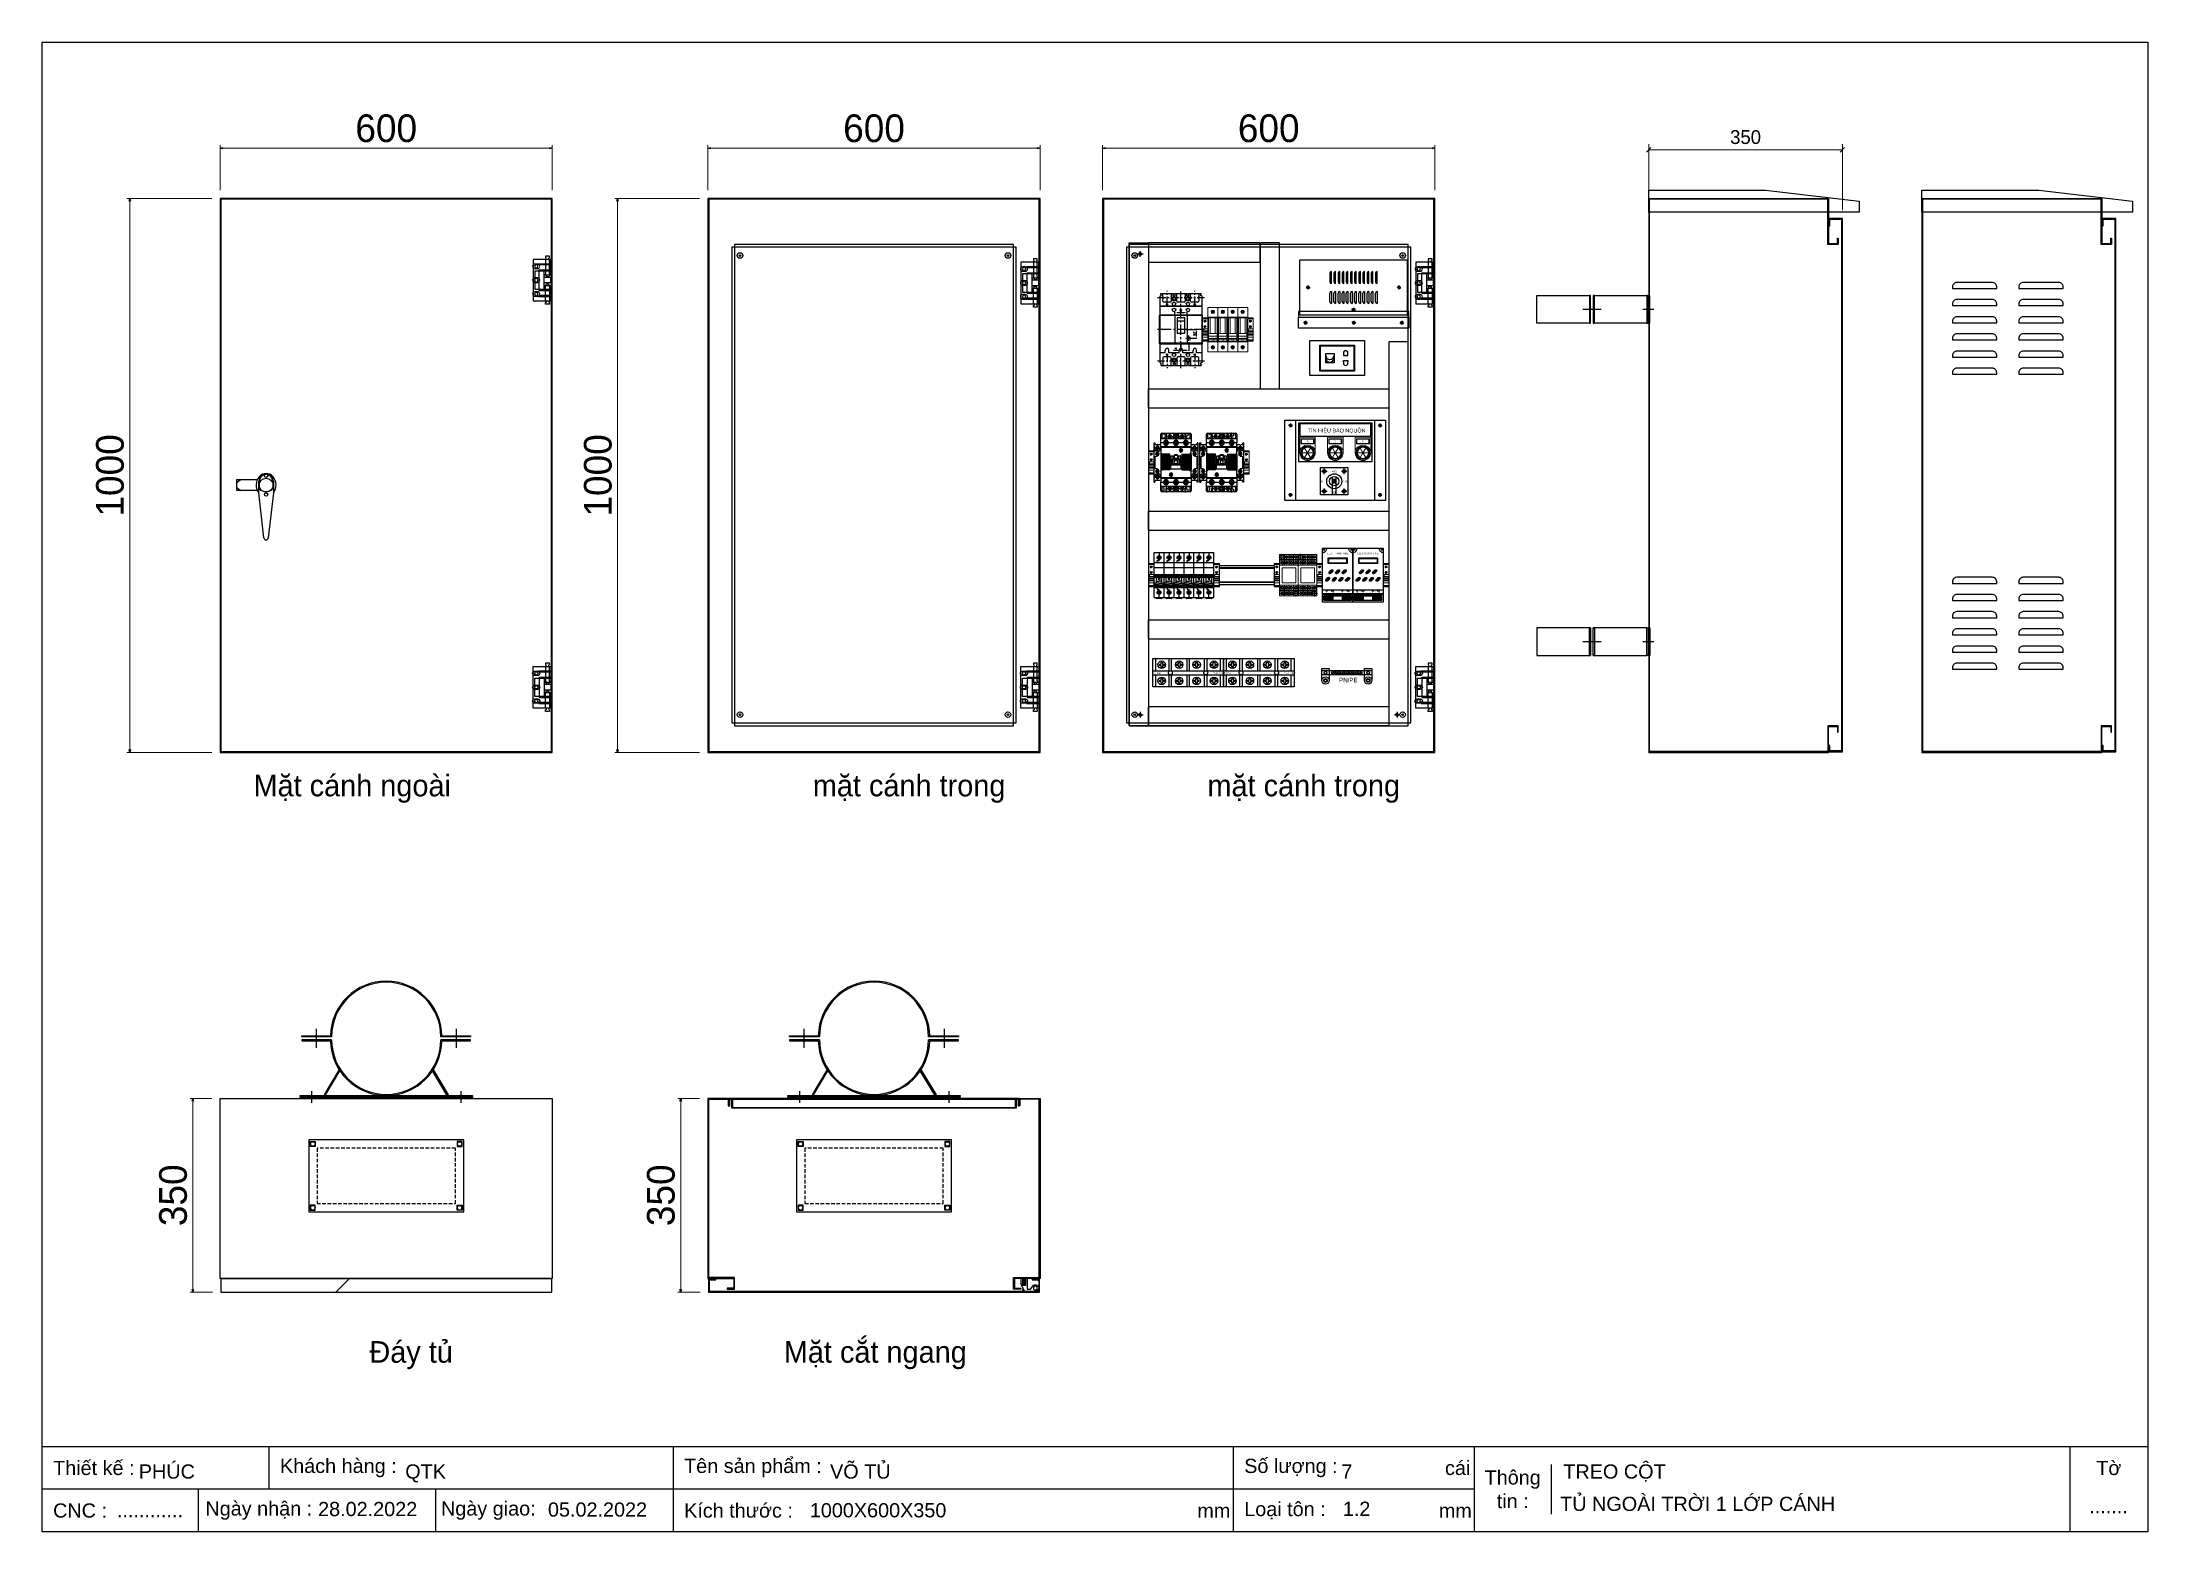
# Model space of a CAD drawing. Header units: millimetres. Extents: x 0 to 3804, y 0 to 2690.
import ezdxf
from ezdxf.enums import TextEntityAlignment as Align

# ---------------------------------------------------------------- set-up
doc = ezdxf.new("R2010")
doc.units = ezdxf.units.MM
for name, pattern in [('ACAD_ISO02W100', [15, 12, -3]), ('CENTER', [2, 1.25, -0.25, 0.25, -0.25]), ('DASHED', [0.75, 0.5, -0.25]), ('HIDDEN', [9.525, 6.35, -3.175]), ('HIDDEN2', [4.7625, 3.175, -1.5875])]:
    doc.linetypes.add(name, pattern=pattern)
for name, color, linetype in [('01', 7, 'HIDDEN2'), ('ALPHA', 255, 'Continuous'), ('ce', 4, 'CENTER'), ('DI', 2, 'Continuous'), ('DIM', 253, 'Continuous'), ('DIMENSION', 4, 'Continuous'), ('E600_Gen', 4, 'Continuous'), ('FIRE PROTECTION', 1, 'Continuous'), ('INSIDE', 6, 'Continuous'), ('MCCB', 3, 'Continuous'), ('Text', 4, 'Continuous'), ('TEXTE', 131, 'Continuous'), ('THIET BI', 2, 'Continuous'), ('도면층1', 3, 'Continuous'), ('도면층2', 3, 'HIDDEN'), ('본체', 1, 'Continuous')]:
    doc.layers.add(name, color=color, linetype=linetype)
for name, color, linetype, lineweight in [('07', 5, 'Continuous', 5), ('frame', 6, 'Continuous', 40), ('Nhat - Lien 2', 34, 'Continuous', 5)]:
    doc.layers.add(name, color=color, linetype=linetype, lineweight=lineweight)
doc.styles.add('2', font='tahoma.ttf', dxfattribs={"height": 10})
doc.styles.add('Arial', font='arial.ttf')
doc.styles.add('Arial-Black', font='txt')
doc.styles.add('chuviet', font='arial.ttf')
doc.styles.add('h', font='romans.shx', dxfattribs={"height": 2.5, "bigfont": 'gsg1.shx'})
doc.styles.add('iso-25', font='txt', dxfattribs={"height": 19})
doc.dimstyles.new('CNC', dxfattribs={"dimtxt": 50, "dimasz": 5, "dimexe": 5, "dimexo": 15, "dimgap": 10, "dimtad": 1, "dimdec": 0, "dimtxsty": 'Standard', "dimblk": 'OPEN30', "dimcen": 10, "dimclrd": 5, "dimclre": 5, "dimclrt": 3, "dimazin": 3, "dimtfac": 1, "dimtdec": 0, "dimtmove": 0, "dimatfit": 3, "dimldrblk": 'ARCHTICK', "dimlwd": 9, "dimlwe": 9})
doc.dimstyles.new('Dim-25', dxfattribs={"dimtxt": 25, "dimasz": 8, "dimexe": 10, "dimexo": 15, "dimgap": 10, "dimtad": 1, "dimdec": 0, "dimtxsty": 'Standard', "dimblk": 'OBLIQUE', "dimcen": 10, "dimclrd": 5, "dimclre": 5, "dimclrt": 3, "dimazin": 3, "dimtfac": 1, "dimtdec": 0, "dimtmove": 0, "dimatfit": 3, "dimldrblk": 'OBLIQUE', "dimlwd": 9, "dimlwe": 9})
doc.dimstyles.get("Standard").update_dxf_attribs({"dimtxt": 2.5, "dimasz": 2.5, "dimexe": 1.25, "dimexo": 0.625, "dimtad": 1, "dimcen": 2.5, "dimazin": 3, "dimtfac": 1, "dimtmove": 0, "dimatfit": 3})

msp = doc.modelspace()

# ---------------------------------------------------------------- texts
at = {"color": 2, "char_height": 39, "attachment_point": 5}
for s, insert, width in [('Mặt cánh ngoài', (560.2, 1341.6), 625), ('mặt cánh trong', (1566.2, 1341.6), 775), ('mặt cánh trong', (2279.1, 1341.6), 775), ('Đáy tủ', (666.6, 319), 775), ('Mặt cắt ngang', (1505.1, 319), 775)]:
    msp.add_mtext(s, dxfattribs=dict(at, insert=insert, width=width))
at = {"layer": 'TEXTE', "color": 7, "linetype": 'Continuous', "ltscale": 0.5, "style": 'chuviet'}
msp.add_text('TÍN HIỆU BÁO NGUỒN', height=7, dxfattribs=at).set_placement((2338.5, 1984.9), align=Align.CENTER)
at = {"layer": 'THIET BI', "color": 7, "linetype": 'Continuous', "ltscale": 0.5, "style": '2', "width": 0.7}
for s, p in [('AUTO', (2330.3, 1912.8)), ('K1', (2310.1, 1894.7)), ('OFF', (2331.4, 1875.6)), ('K1+K2', (2348.7, 1894.7))]:
    msp.add_text(s, height=3, dxfattribs=at).set_placement(p)

# ---------------------------------------------------------------- blocks, each defined once
blk = doc.blocks.new('*D1')
at = {"color": 0, "linetype": 'ByBlock', "lineweight": -2}
for p, q in [((321.6, 2498.4), (326.6, 2499.7)), ((326.6, 2497), (321.6, 2498.4)), ((321.6, 2498.4), (326.6, 2498.4)), ((916.6, 2499.7), (921.6, 2498.4)), ((921.6, 2498.4), (916.6, 2497)), ((921.6, 2498.4), (916.6, 2498.4))]:
    blk.add_line(p, q, dxfattribs=at)
at = {"layer": 'Defpoints', "color": 0, "transparency": 16777216}
for p in [(921.6, 2498.4), (321.6, 2407.4), (921.6, 2407.4)]:
    blk.add_point(p, dxfattribs=at)
at = {"layer": 'DIM', "color": 5, "lineweight": 9, "transparency": 16777216}
for p, q in [((321.6, 2422.4), (321.6, 2503.4)), ((326.6, 2498.4), (916.6, 2498.4)), ((921.6, 2422.4), (921.6, 2503.4))]:
    blk.add_line(p, q, dxfattribs=at)
at = {"layer": 'DIM', "color": 3, "transparency": 16777216, "insert": (621.6, 2533.9), "char_height": 50, "attachment_point": 5}
blk.add_mtext('600', dxfattribs=at)
blk = doc.blocks.new('_ArchTick')
at = {"color": 0, "const_width": 0.15}
blk.add_lwpolyline([(-0.5, -0.5), (0.5, 0.5)], dxfattribs=at)
blk = doc.blocks.new('_Open30')
at = {"color": 0, "linetype": 'ByBlock', "lineweight": -2}
for p, q in [((-1, 0.27), (0, 0)), ((0, 0), (-1, -0.27)), ((0, 0), (-1, 0))]:
    blk.add_line(p, q, dxfattribs=at)
blk = doc.blocks.new('*D2')
at = {"color": 0, "linetype": 'ByBlock', "lineweight": -2}
for p, q in [((157, 2402.4), (158.3, 2407.4)), ((158.3, 2407.4), (159.7, 2402.4)), ((158.3, 2407.4), (158.3, 2402.4)), ((158.3, 1407.4), (157, 1412.4)), ((159.7, 1412.4), (158.3, 1407.4)), ((158.3, 1407.4), (158.3, 1412.4))]:
    blk.add_line(p, q, dxfattribs=at)
at = {"layer": 'Defpoints', "color": 0, "transparency": 16777216}
for p in [(321.6, 2407.4), (158.3, 1407.4), (321.6, 1407.4)]:
    blk.add_point(p, dxfattribs=at)
at = {"layer": 'DIM', "color": 5, "lineweight": 9, "transparency": 16777216}
for p, q in [((306.6, 2407.4), (153.3, 2407.4)), ((158.3, 2402.4), (158.3, 1412.4)), ((306.6, 1407.4), (153.3, 1407.4))]:
    blk.add_line(p, q, dxfattribs=at)
at = {"layer": 'DIM', "color": 3, "transparency": 16777216, "insert": (122.8, 1907.4), "char_height": 50, "attachment_point": 5, "rotation": 90}
blk.add_mtext('1000', dxfattribs=at)
blk = doc.blocks.new('*D3')
at = {"color": 0, "linetype": 'ByBlock', "lineweight": -2}
for p, q in [((271, 777.7), (272.3, 782.7)), ((272.3, 782.7), (273.6, 777.7)), ((272.3, 782.7), (272.3, 777.7)), ((272.3, 432.7), (271, 437.7)), ((273.6, 437.7), (272.3, 432.7)), ((272.3, 432.7), (272.3, 437.7))]:
    blk.add_line(p, q, dxfattribs=at)
at = {"layer": 'Defpoints', "color": 0, "transparency": 16777216}
for p in [(321.6, 782.7), (272.3, 432.7), (322.6, 432.7)]:
    blk.add_point(p, dxfattribs=at)
at = {"layer": 'DIM', "color": 5, "lineweight": 9, "transparency": 16777216}
for p, q in [((306.6, 782.7), (267.3, 782.7)), ((272.3, 777.7), (272.3, 437.7)), ((307.6, 432.7), (267.3, 432.7))]:
    blk.add_line(p, q, dxfattribs=at)
at = {"layer": 'DIM', "color": 3, "transparency": 16777216, "insert": (236.8, 607.7), "char_height": 50, "attachment_point": 5, "rotation": 90}
blk.add_mtext('350', dxfattribs=at)
blk = doc.blocks.new('MS308-2-1')
at = {"color": 1}
for p, q in [((-53, 4.6), (-46, 10)), ((-13.3, -14.2), (-13.3, 6.7)), ((-12.3, 6.7), (-12.3, -6.9)), ((12.3, 6.7), (12.3, -6.9)), ((13.3, 6.7), (13.3, -14.2)), ((-53, -4.6), (-46, -10)), ((-4, -95), (-13.3, -14.2)), ((13.3, -14.2), (4, -95))]:
    blk.add_line(p, q, dxfattribs=at)
blk.add_lwpolyline([(-15.8, -10), (-53, -10), (-53, 10), (-15.8, 10)], dxfattribs=at)
for centre, radius, start, end in [((0, 6.7), 13.3, 0, 180), ((0, 6.7), 12.3, 0, 180), ((0, 5.9), 17.7, 226.184, 313.816), ((0, -95), 4, 180, 0)]:
    blk.add_arc(centre, radius, start, end, dxfattribs=at)
blk.add_ellipse((0, 0), major_axis=(0, 21), ratio=0.857143, start_param=3.972003, end_param=8.594367, dxfattribs=at)
blk = doc.blocks.new('HL011-1-3')
at = {"color": 1}
for p, q in [((29.5, 81), (22.5, 81)), ((22.5, 81), (22.5, 78)), ((23.5, 78), (22.5, 78)), ((23.5, 75), (23.5, 78)), ((29.5, 78), (28.5, 78)), ((28.5, 75), (28.5, 78)), ((29.5, 78), (29.5, 81)), ((11, 56), (11, 19)), ((11, 56), (32, 56)), ((20, 54), (20, 21)), ((20, 47), (32, 47)), ((32, 42.5), (20, 42.5)), ((22.5, 75), (22.5, 49)), ((23.5, 75), (22.5, 75)), ((22.5, 49), (24, 44)), ((24, 44), (28, 44)), ((29.5, 49), (28, 44)), ((28.5, 75), (29.5, 75)), ((29.5, 49), (29.5, 75)), ((11, 19), (32, 19)), ((32, 32.5), (20, 32.5)), ((20, 28), (32, 28)), ((22.5, 26), (24, 31)), ((22.5, 0), (22.5, 26)), ((23.5, 0), (22.5, 0)), ((23.5, 0), (23.5, -3)), ((24, 31), (28, 31)), ((29.5, 26), (28, 31)), ((28.5, 0), (28.5, -3)), ((28.5, 0), (29.5, 0)), ((29.5, 26), (29.5, 0)), ((22.5, -6), (22.5, -3)), ((23.5, -3), (22.5, -3)), ((29.5, -6), (22.5, -6)), ((29.5, -3), (28.5, -3)), ((29.5, -3), (29.5, -6))]:
    blk.add_line(p, q, dxfattribs=at)
for points in [[(32, 19), (32, 0), (0, 0), (0, 75), (32, 75), (32, 56)], [(32, 28), (32, 21), (3, 21), (3, 54), (32, 54), (32, 47)], [(32, 42.5), (32, 32.5)]]:
    blk.add_lwpolyline(points, dxfattribs=at)
for points in [[(10, 67), (32, 67), (32, 65), (10, 65)], [(10, 8), (32, 8), (32, 10), (10, 10)]]:
    blk.add_lwpolyline(points, close=True, dxfattribs=at)
for centre in [(5.5, 62.5), (5.5, 37.5), (5.5, 12.5)]:
    blk.add_circle(centre, 3, dxfattribs=at)
blk = doc.blocks.new('*D4')
at = {"color": 0, "linetype": 'ByBlock', "lineweight": -2}
for p, q in [((1202.8, 2498.4), (1207.8, 2499.7)), ((1207.8, 2497), (1202.8, 2498.4)), ((1202.8, 2498.4), (1207.8, 2498.4)), ((1797.8, 2499.7), (1802.8, 2498.4)), ((1802.8, 2498.4), (1797.8, 2497)), ((1802.8, 2498.4), (1797.8, 2498.4))]:
    blk.add_line(p, q, dxfattribs=at)
at = {"layer": 'Defpoints', "color": 0, "transparency": 16777216}
for p in [(1802.8, 2498.4), (1202.8, 2407.4), (1802.8, 2407.4)]:
    blk.add_point(p, dxfattribs=at)
at = {"layer": 'DIM', "color": 5, "lineweight": 9, "transparency": 16777216}
for p, q in [((1202.8, 2422.4), (1202.8, 2503.4)), ((1207.8, 2498.4), (1797.8, 2498.4)), ((1802.8, 2422.4), (1802.8, 2503.4))]:
    blk.add_line(p, q, dxfattribs=at)
at = {"layer": 'DIM', "color": 3, "transparency": 16777216, "insert": (1502.8, 2533.9), "char_height": 50, "attachment_point": 5}
blk.add_mtext('600', dxfattribs=at)
blk = doc.blocks.new('*D5')
at = {"color": 0, "linetype": 'ByBlock', "lineweight": -2}
for p, q in [((1038.2, 2402.4), (1039.6, 2407.4)), ((1039.6, 2407.4), (1040.9, 2402.4)), ((1039.6, 2407.4), (1039.6, 2402.4)), ((1039.6, 1407.4), (1038.2, 1412.4)), ((1040.9, 1412.4), (1039.6, 1407.4)), ((1039.6, 1407.4), (1039.6, 1412.4))]:
    blk.add_line(p, q, dxfattribs=at)
at = {"layer": 'Defpoints', "color": 0, "transparency": 16777216}
for p in [(1202.8, 2407.4), (1039.6, 1407.4), (1202.8, 1407.4)]:
    blk.add_point(p, dxfattribs=at)
at = {"layer": 'DIM', "color": 5, "lineweight": 9, "transparency": 16777216}
for p, q in [((1187.8, 2407.4), (1034.6, 2407.4)), ((1039.6, 2402.4), (1039.6, 1412.4)), ((1187.8, 1407.4), (1034.6, 1407.4))]:
    blk.add_line(p, q, dxfattribs=at)
at = {"layer": 'DIM', "color": 3, "transparency": 16777216, "insert": (1004.1, 1907.4), "char_height": 50, "attachment_point": 5, "rotation": 90}
blk.add_mtext('1000', dxfattribs=at)
blk = doc.blocks.new('KHUNG CHUẨN')
at = {"color": 7}
for p, q in [((19889.2, -28535.2), (16919.2, -28535.2)), ((17239.2, -28535.2), (17239.2, -28595.2)), ((17809.2, -28535.2), (17809.2, -28655.2)), ((18599.2, -28535.2), (18599.2, -28655.2)), ((18939.2, -28535.2), (18939.2, -28655.2)), ((19779.2, -28535.2), (19779.2, -28655.2)), ((19047.6, -28560.2), (19047.6, -28630.2)), ((18939.2, -28595.2), (16919.2, -28595.2)), ((17139.2, -28595.2), (17139.2, -28655.2)), ((17474.2, -28595.2), (17474.2, -28655.2))]:
    blk.add_line(p, q, dxfattribs=at)
blk.add_lwpolyline([(16919.2, -26555.2), (19889.2, -26555.2), (19889.2, -28655.2), (16919.2, -28655.2)], close=True, dxfattribs=at)
at = {"color": 2, "char_height": 20, "style": 'Arial'}
for s, insert, width, attachment_point in [('  Thiết kế :', (16919.2, -28565.2), 917.634, 4), ('  Khách hàng :', (17239.2, -28565.2), 917.634, 4), ('  Tên sản phẩm :', (17809.2, -28565.2), 917.634, 4), ('  Số lượng :', (18599.2, -28565.2), 917.634, 4), ('cái', (18897.9, -28565.2), 63.517, 4), ('Thông\\Ptin :', (18993.4, -28595.2), 108.311, 5), ('Tờ', (19834.2, -28565.2), 110, 5), ('  CNC :', (16919.2, -28625.2), 917.634, 4), ('  Ngày nhận :', (17134, -28625.2), 556.651, 4), ('  Ngày giao:', (17466.3, -28625.2), 556.651, 4), ('  Kích thước :', (17809.2, -28625.2), 917.634, 4), ('mm', (18548.6, -28625.2), 73.831, 4), ('  Loại tôn :', (18599.2, -28625.2), 917.634, 4), ('mm', (18889.2, -28625.2), 917.634, 4)]:
    blk.add_mtext(s, dxfattribs=dict(at, insert=insert, width=width, attachment_point=attachment_point))
at = {"color": 3, "style": 'Arial'}
for tag, p in [('#01', (17055.6, -28580.1)), ('#02', (17431.4, -28580.1)), ('#03', (18030.6, -28580.1)), ('#08', (18751.7, -28580.1)), ('#10', (19064.8, -28580.1)), ('#04', (17024.8, -28634.6)), ('#05', (17308.5, -28633)), ('#06', (17632.7, -28633.7)), ('#07', (18002, -28634.7)), ('#09', (18753.8, -28632.6)), ('#11', (19060.3, -28625.7)), ('#12', (19806.5, -28628.9))]:
    blk.add_attdef(tag, p, '', height=20, dxfattribs=at)
blk = doc.blocks.new('*D6')
at = {"color": 0, "linetype": 'ByBlock', "lineweight": -2}
for p, q in [((2906.2, 2499.3), (2898.2, 2491.3)), ((3248.2, 2491.3), (3256.2, 2499.3))]:
    blk.add_line(p, q, dxfattribs=at)
at = {"layer": 'Defpoints', "color": 0, "ltscale": 3, "transparency": 16777216}
for p in [(3252.2, 2495.3), (2902.2, 2407.4), (3252.2, 2371.4)]:
    blk.add_point(p, dxfattribs=at)
at = {"layer": 'DIM', "color": 5, "lineweight": 9, "ltscale": 3, "transparency": 16777216}
for p, q in [((2902.2, 2422.4), (2902.2, 2505.3)), ((2902.2, 2495.3), (3252.2, 2495.3)), ((3252.2, 2386.4), (3252.2, 2505.3))]:
    blk.add_line(p, q, dxfattribs=at)
at = {"layer": 'DIM', "color": 3, "ltscale": 3, "transparency": 16777216, "insert": (3077.2, 2518.1), "char_height": 25, "attachment_point": 5}
blk.add_mtext('350', dxfattribs=at)
blk = doc.blocks.new('_Oblique')
at = {"color": 0, "linetype": 'ByBlock', "lineweight": -2}
blk.add_line((-0.5, -0.5), (0.5, 0.5), dxfattribs=at)
blk = doc.blocks.new('*D7')
at = {"color": 0, "linetype": 'ByBlock', "lineweight": -2}
for p, q in [((1152.2, 777.7), (1153.6, 782.7)), ((1153.6, 782.7), (1154.9, 777.7)), ((1153.6, 782.7), (1153.6, 777.7)), ((1153.6, 432.7), (1152.2, 437.7)), ((1154.9, 437.7), (1153.6, 432.7)), ((1153.6, 432.7), (1153.6, 437.7))]:
    blk.add_line(p, q, dxfattribs=at)
at = {"layer": 'Defpoints', "color": 0, "transparency": 16777216}
for p in [(1202.8, 782.7), (1153.6, 432.7), (1203.8, 432.7)]:
    blk.add_point(p, dxfattribs=at)
at = {"layer": 'DIM', "color": 5, "lineweight": 9, "transparency": 16777216}
for p, q in [((1187.8, 782.7), (1148.6, 782.7)), ((1153.6, 777.7), (1153.6, 437.7)), ((1188.8, 432.7), (1148.6, 432.7))]:
    blk.add_line(p, q, dxfattribs=at)
at = {"layer": 'DIM', "color": 3, "transparency": 16777216, "insert": (1118, 607.7), "char_height": 50, "attachment_point": 5, "rotation": 90}
blk.add_mtext('350', dxfattribs=at)
blk = doc.blocks.new('HL011-1-4')
h = blk.add_hatch()
h.set_pattern_fill('ANSI31', color=2, scale=0.5, style=0)
h.paths.add_polyline_path([(2.5, 0), (8.5, 0), (8.5, 12), (2.5, 12)])
at = {"color": 1}
for p, q in [((7, 23.5), (0, 10)), ((0, 0), (0, 10)), ((11, 0), (0, 0)), ((7, 23.5), (26, 23.5)), ((11, 0), (11, 19.5)), ((11, 19.5), (17, 19.5)), ((17, 19.5), (21.2, 13.9))]:
    blk.add_line(p, q, dxfattribs=at)
at = {"color": 2}
blk.add_lwpolyline([(2.5, 0), (2.5, 12), (8.5, 12), (8.5, 0)], dxfattribs=at)
at = {"color": 1}
blk.add_lwpolyline([(5.7, 21), (3, 21), (3, 23.5), (7, 23.5)], dxfattribs=at)
blk.add_circle((26, 17.5), 3.5, dxfattribs=at)
blk.add_arc((26, 17.5), 6, 216.8699, 90, dxfattribs=at)
blk = doc.blocks.new('*D8')
at = {"color": 0, "linetype": 'ByBlock', "lineweight": -2}
for p, q in [((1915.8, 2498.4), (1920.8, 2499.7)), ((1920.8, 2497), (1915.8, 2498.4)), ((1915.8, 2498.4), (1920.8, 2498.4)), ((2510.8, 2499.7), (2515.8, 2498.4)), ((2515.8, 2498.4), (2510.8, 2497)), ((2515.8, 2498.4), (2510.8, 2498.4))]:
    blk.add_line(p, q, dxfattribs=at)
at = {"layer": 'Defpoints', "color": 0, "transparency": 16777216}
for p in [(2515.8, 2498.4), (1915.8, 2407.4), (2515.8, 2407.4)]:
    blk.add_point(p, dxfattribs=at)
at = {"layer": 'DIM', "color": 5, "lineweight": 9, "transparency": 16777216}
for p, q in [((1915.8, 2422.4), (1915.8, 2503.4)), ((1920.8, 2498.4), (2510.8, 2498.4)), ((2515.8, 2422.4), (2515.8, 2503.4))]:
    blk.add_line(p, q, dxfattribs=at)
at = {"layer": 'DIM', "color": 3, "transparency": 16777216, "insert": (2215.8, 2533.9), "char_height": 50, "attachment_point": 5}
blk.add_mtext('600', dxfattribs=at)
blk = doc.blocks.new('Terminer Block 4P-100A')
at = {"color": 5}
for p, q in [((11056.6, 1996.6), (11056.6, 2021.1)), ((11056.6, 1996.6), (11198.6, 1996.6)), ((11056.6, 1988.6), (11198.6, 1988.6)), ((11056.6, 1964.1), (11056.6, 1988.6)), ((11062.6, 1996.6), (11062.6, 2021.1)), ((11062.6, 1964.1), (11062.6, 1988.6)), ((11089.6, 1996.6), (11089.6, 2021.1)), ((11089.6, 1964.1), (11089.6, 1988.6)), ((11094.6, 1996.6), (11094.6, 2021.1)), ((11094.6, 1964.1), (11094.6, 1988.6)), ((11125.6, 1996.6), (11125.6, 2021.1)), ((11125.6, 1964.1), (11125.6, 1988.6)), ((11130.6, 1996.6), (11130.6, 2021.1)), ((11130.6, 1964.1), (11130.6, 1988.6)), ((11160.6, 1996.6), (11160.6, 2021.1)), ((11160.6, 1964.1), (11160.6, 1988.6)), ((11165.6, 1996.6), (11165.6, 2021.1)), ((11165.6, 1964.1), (11165.6, 1988.6)), ((11192.6, 1996.6), (11192.6, 2021.1)), ((11192.6, 1964.1), (11192.6, 1988.6))]:
    blk.add_line(p, q, dxfattribs=at)
for points in [[(11056.6, 1996.6), (11056.6, 2021.1), (11198.6, 2021.1), (11198.6, 1996.6)], [(11198.6, 1988.6), (11198.6, 1964.1), (11056.6, 1964.1), (11056.6, 1988.6)], [(11073.3, 2007.4), (11069.9, 2007.4), (11069.9, 2010.2), (11073.3, 2010.2)], [(11073.3, 2010.2), (11073.3, 2013.6), (11076, 2013.6), (11076, 2010.2)], [(11076, 2007.4), (11076, 2004), (11073.3, 2004), (11073.3, 2007.4)], [(11076, 2010.2), (11079.5, 2010.2), (11079.5, 2007.4), (11076, 2007.4)], [(11108.3, 2007.4), (11104.9, 2007.4), (11104.9, 2010.2), (11108.3, 2010.2)], [(11108.3, 2010.2), (11108.3, 2013.6), (11111, 2013.6), (11111, 2010.2)], [(11111, 2007.4), (11111, 2004), (11108.3, 2004), (11108.3, 2007.4)], [(11111, 2010.2), (11114.5, 2010.2), (11114.5, 2007.4), (11111, 2007.4)], [(11143.3, 2007.4), (11139.9, 2007.4), (11139.9, 2010.2), (11143.3, 2010.2)], [(11143.3, 2010.2), (11143.3, 2013.6), (11146, 2013.6), (11146, 2010.2)], [(11146, 2007.4), (11146, 2004), (11143.3, 2004), (11143.3, 2007.4)], [(11146, 2010.2), (11149.5, 2010.2), (11149.5, 2007.4), (11146, 2007.4)], [(11178.2, 2007.4), (11174.8, 2007.4), (11174.8, 2010.2), (11178.2, 2010.2)], [(11178.2, 2010.2), (11178.2, 2013.6), (11181, 2013.6), (11181, 2010.2)], [(11181, 2007.4), (11181, 2004), (11178.2, 2004), (11178.2, 2007.4)], [(11181, 2010.2), (11184.4, 2010.2), (11184.4, 2007.4), (11181, 2007.4)], [(11073.3, 1974.9), (11069.9, 1974.9), (11069.9, 1977.7), (11073.3, 1977.7)], [(11073.3, 1977.7), (11073.3, 1981.1), (11076, 1981.1), (11076, 1977.7)], [(11076, 1974.9), (11076, 1971.5), (11073.3, 1971.5), (11073.3, 1974.9)], [(11076, 1977.7), (11079.5, 1977.7), (11079.5, 1974.9), (11076, 1974.9)], [(11108.3, 1974.9), (11104.9, 1974.9), (11104.9, 1977.7), (11108.3, 1977.7)], [(11108.3, 1977.7), (11108.3, 1981.1), (11111, 1981.1), (11111, 1977.7)], [(11111, 1974.9), (11111, 1971.5), (11108.3, 1971.5), (11108.3, 1974.9)], [(11111, 1977.7), (11114.5, 1977.7), (11114.5, 1974.9), (11111, 1974.9)], [(11143.3, 1974.9), (11139.9, 1974.9), (11139.9, 1977.7), (11143.3, 1977.7)], [(11143.3, 1977.7), (11143.3, 1981.1), (11146, 1981.1), (11146, 1977.7)], [(11146, 1974.9), (11146, 1971.5), (11143.3, 1971.5), (11143.3, 1974.9)], [(11146, 1977.7), (11149.5, 1977.7), (11149.5, 1974.9), (11146, 1974.9)], [(11178.2, 1974.9), (11174.8, 1974.9), (11174.8, 1977.7), (11178.2, 1977.7)], [(11178.2, 1977.7), (11178.2, 1981.1), (11181, 1981.1), (11181, 1977.7)], [(11181, 1974.9), (11181, 1971.5), (11178.2, 1971.5), (11178.2, 1974.9)], [(11181, 1977.7), (11184.4, 1977.7), (11184.4, 1974.9), (11181, 1974.9)]]:
    blk.add_lwpolyline(points, dxfattribs=at)
blk.add_lwpolyline([(11056.6, 2021.1), (11198.6, 2021.1), (11198.6, 1964.1), (11056.6, 1964.1)], close=True, dxfattribs=at)
for centre, radius in [((11074.6, 2008.8), 7.5), ((11092.1, 1992.6), 4), ((11109.7, 2008.8), 7.5), ((11144.7, 2008.8), 7.5), ((11163.1, 1992.6), 4), ((11179.6, 2008.8), 7.5), ((11074.6, 1976.3), 7.5), ((11109.7, 1976.3), 7.5), ((11144.7, 1976.3), 7.5), ((11179.6, 1976.3), 7.5)]:
    blk.add_circle(centre, radius, dxfattribs=at)
at = {"color": 5, "width": 0.8}
for s, p in [('CLMan', (11059.9, 1990.7)), ('YSFT 100-04', (11178.2, 1990.6))]:
    blk.add_text(s, height=3, dxfattribs=at).set_placement(p)
blk = doc.blocks.new('DGDGDG')
at = {"layer": 'THIET BI', "color": 7, "linetype": 'Continuous', "ltscale": 0.5}
for p, q in [((61292.7, -3273.1), (61293.5, -3273.1)), ((61292.7, -3286.2), (61293.5, -3286.2)), ((61300.3, -3273.1), (61301.1, -3273.1)), ((61300.3, -3286.2), (61301.1, -3286.2))]:
    blk.add_line(p, q, dxfattribs=at)
for points in [[(61262.6, -3248.2), (61361.6, -3248.2), (61361.6, -3311.1), (61262.6, -3311.1)], [(61280.9, -3256.3), (61343.3, -3256.3), (61343.3, -3303), (61280.9, -3303)], [(61281.9, -3257.3), (61342.3, -3257.3), (61342.3, -3302), (61281.9, -3302)], [(61317.6, -3271.1), (61332.9, -3271.1), (61332.9, -3288.2), (61317.6, -3288.2)]]:
    blk.add_lwpolyline(points, close=True, dxfattribs=at)
for points in [[(61301.1, -3273.1), (61301.1, -3275), (61292.7, -3275), (61292.7, -3273.1)], [(61301.1, -3286.2), (61301.1, -3284.3), (61292.7, -3284.3), (61292.7, -3286.2)]]:
    blk.add_lwpolyline(points, dxfattribs=at)
for centre, radius, start, end in [((61296.9, -3270.6), 4.22, 323.8468, 216.1532), ((61296.9, -3288.7), 4.22, 143.8468, 36.1532), ((61325.3, -3279.9), 7.64, 0, 180), ((61325.3, -3284.6), 7.64, 0, 180)]:
    blk.add_arc(centre, radius, start, end, dxfattribs=at)
blk = doc.blocks.new('*D9')
at = {"layer": 'Defpoints', "color": 0, "transparency": 16777216}
for p in [(2600175.8, 159443.4), (2600182.8, 159427.7), (2600196.6, 159443.4)]:
    blk.add_point(p, dxfattribs=at)
at = {"layer": 'DI', "lineweight": -2, "transparency": 16777216}
for p, q in [((2600178.3, 159443.4), (2600197.4, 159443.4)), ((2600185.3, 159427.7), (2600197.4, 159427.7))]:
    blk.add_line(p, q, dxfattribs=at)
at = {"layer": 'DI', "color": 0, "lineweight": -2, "transparency": 16777216}
blk.add_line((2600196.6, 159431.2), (2600196.6, 159439.9), dxfattribs=at)
at = {"layer": 'DI', "color": 0, "transparency": 16777216}
for points in [[(2600196.1, 159439.9), (2600197.2, 159439.9), (2600196.6, 159443.4)], [(2600196.1, 159431.2), (2600197.2, 159431.2), (2600196.6, 159427.7)]]:
    blk.add_solid(points, dxfattribs=at)
at = {"layer": 'DI', "transparency": 16777216, "insert": (2600192.9, 159435.6), "char_height": 2.5, "attachment_point": 5, "rotation": 90, "style": 'h'}
blk.add_mtext('\\A1;15.7', dxfattribs=at)
blk = doc.blocks.new('*D10')
at = {"layer": 'Defpoints', "color": 0, "transparency": 16777216}
for p in [(2600168.8, 159418.4), (2600182.8, 159422.7), (2600182.8, 159405.5)]:
    blk.add_point(p, dxfattribs=at)
at = {"layer": 'DI', "color": 0, "lineweight": -2, "transparency": 16777216}
for p, q in [((2600168.8, 159405.5), (2600155, 159405.5)), ((2600179.3, 159405.5), (2600172.3, 159405.5))]:
    blk.add_line(p, q, dxfattribs=at)
at = {"layer": 'DI', "lineweight": -2, "transparency": 16777216}
for p, q in [((2600168.8, 159415.9), (2600168.8, 159404.7)), ((2600182.8, 159420.2), (2600182.8, 159404.7))]:
    blk.add_line(p, q, dxfattribs=at)
at = {"layer": 'DI', "color": 0, "transparency": 16777216}
for points in [[(2600172.3, 159406.1), (2600172.3, 159404.9), (2600168.8, 159405.5)], [(2600179.3, 159406.1), (2600179.3, 159404.9), (2600182.8, 159405.5)]]:
    blk.add_solid(points, dxfattribs=at)
at = {"layer": 'DI', "transparency": 16777216, "insert": (2600159.4, 159409.2), "char_height": 2.5, "attachment_point": 5, "style": 'h'}
blk.add_mtext('\\A1;14', dxfattribs=at)
blk = doc.blocks.new('*D11')
at = {"layer": 'Defpoints', "color": 0, "transparency": 16777216}
for p in [(2600157.8, 159468.4), (2600179.8, 159474), (2600179.8, 159468.4)]:
    blk.add_point(p, dxfattribs=at)
at = {"layer": 'DI', "lineweight": -2, "transparency": 16777216}
for p, q in [((2600157.8, 159470.9), (2600157.8, 159474.8)), ((2600179.8, 159470.9), (2600179.8, 159474.8))]:
    blk.add_line(p, q, dxfattribs=at)
at = {"layer": 'DI', "color": 0, "lineweight": -2, "transparency": 16777216}
blk.add_line((2600162.8, 159474), (2600174.8, 159474), dxfattribs=at)
at = {"layer": 'DI', "color": 0, "transparency": 16777216}
for points in [[(2600162.8, 159474.8), (2600162.8, 159473.1), (2600157.8, 159474)], [(2600174.8, 159474.8), (2600174.8, 159473.1), (2600179.8, 159474)]]:
    blk.add_solid(points, dxfattribs=at)
at = {"layer": 'DI', "transparency": 16777216, "insert": (2600168.6, 159477.7), "char_height": 2.5, "attachment_point": 5, "style": 'h'}
blk.add_mtext('\\A1;22', dxfattribs=at)
blk = doc.blocks.new('MFNN')
at = {"layer": '01', "color": 6, "linetype": 'Continuous', "lineweight": 9}
for p, q in [((-10647.6, 39819.3), (-10637.7, 39819.3)), ((-10647.6, 39819.3), (-10647.6, 39777.3)), ((-10647.6, 39818.7), (-10637.7, 39818.7)), ((-10647.6, 39817.4), (-10637.7, 39817.4)), ((-10647.6, 39799.3), (-10639.2, 39799.3)), ((-10647.6, 39795.9), (-10637.7, 39795.9)), ((-10647.6, 39794.6), (-10637.7, 39794.6)), ((-10647.6, 39792.3), (-10637.7, 39792.3)), ((-10647.6, 39791.6), (-10637.7, 39791.6)), ((-10645.4, 39794.6), (-10645.4, 39795.9)), ((-10639.9, 39794.6), (-10639.9, 39795.9)), ((-10639.2, 39799.3), (-10639.2, 39795.9)), ((-10637.7, 39819.3), (-10637.7, 39777.3)), ((-10647.6, 39789.2), (-10637.7, 39789.2)), ((-10647.6, 39787.9), (-10637.7, 39787.9)), ((-10647.6, 39784.4), (-10637.7, 39784.4)), ((-10647.6, 39779.5), (-10637.7, 39779.5)), ((-10647.6, 39778.6), (-10640.1, 39778.6)), ((-10637.7, 39777.3), (-10647.6, 39777.3)), ((-10645.4, 39789.2), (-10645.4, 39787.9)), ((-10640.1, 39777.3), (-10640.1, 39778.6)), ((-10639.9, 39789.2), (-10639.9, 39787.9))]:
    blk.add_line(p, q, dxfattribs=at)
at = {"layer": '01', "color": 4, "lineweight": 9}
for p, q in [((-10643, 39814.6), (-10643, 39812)), ((-10643, 39804.6), (-10643, 39802)), ((-10642.4, 39814.6), (-10642.3, 39812)), ((-10642.4, 39804.6), (-10642.3, 39802))]:
    blk.add_line(p, q, dxfattribs=at)
for centre, radius in [((-10642.6, 39813.3), 1.88), ((-10642.6, 39803.3), 1.88), ((-10642.6, 39813.3), 1.34), ((-10642.6, 39803.3), 1.34)]:
    blk.add_circle(centre, radius, dxfattribs=at)
blk = doc.blocks.new('sbdf11712')
at = {"layer": 'ALPHA'}
for p, q in [((-431.3, -67.4), (-413.3, -67.4)), ((-431.3, -148.4), (-431.3, -67.4)), ((-425.7, -75.8), (-423.2, -75.8)), ((-424.3, -75.8), (-424.4, -75.8)), ((-424.4, -75.8), (-424.4, -75.8)), ((-424.4, -75.8), (-424.4, -75.8)), ((-424.2, -75.8), (-424.3, -75.8)), ((-424.3, -75.8), (-424.3, -75.8)), ((-424.3, -75.8), (-424.3, -75.8)), ((-424.3, -75.8), (-424.3, -75.8)), ((-424.2, -75.8), (-424.2, -75.8)), ((-424.2, -75.8), (-424.2, -75.8)), ((-424.2, -75.8), (-424.2, -75.8)), ((-424.2, -75.8), (-424.2, -75.8)), ((-424.2, -75.8), (-423.7, -75.8)), ((-423.8, -74.9), (-423.1, -75.7)), ((-423.8, -74.9), (-423.7, -75)), ((-423.8, -75), (-423.8, -74.9)), ((-423.7, -75.1), (-423.8, -75)), ((-423.7, -75), (-423, -75.6)), ((-423.7, -75), (-423.7, -75)), ((-423.7, -75.1), (-423.2, -75.7)), ((-423.7, -75.8), (-423.2, -75.7)), ((-423.2, -75.8), (-423.2, -75.7)), ((-423.2, -75.8), (-423.2, -75.8)), ((-423.2, -75.8), (-423.2, -75.8)), ((-423.1, -75.8), (-423.2, -75.8)), ((-423.1, -75.7), (-423.1, -75.7)), ((-423, -75.7), (-423.1, -75.7)), ((-423.1, -75.8), (-423.1, -75.8)), ((-423.1, -75.8), (-423.1, -75.8)), ((-423.1, -75.8), (-423.1, -75.8)), ((-423.1, -75.8), (-423.1, -75.8)), ((-422.9, -74.5), (-423, -74.9)), ((-423, -74.9), (-423, -75.2)), ((-423, -75.2), (-423, -75.6)), ((-422.9, -75.6), (-423, -75.6)), ((-423, -75.6), (-423, -75.6)), ((-423, -75.6), (-423, -75.6)), ((-423, -75.6), (-422.9, -75.6)), ((-422.9, -75.7), (-423, -75.7)), ((-423, -75.7), (-423, -75.7)), ((-422.9, -75.6), (-422.9, -74.1)), ((-422.9, -74.4), (-422.9, -74.4)), ((-422.9, -74.4), (-422.9, -74.5)), ((-422.9, -74.5), (-422.9, -74.5)), ((-422.9, -74.5), (-422.9, -74.5)), ((-422.9, -74.5), (-422.9, -74.5)), ((-422.9, -74.5), (-422.9, -74.5)), ((-422.9, -74.5), (-422.9, -74.5)), ((-422.9, -74.5), (-422.9, -74.5)), ((-422.9, -74.5), (-422.9, -74.5)), ((-422.9, -74.5), (-422.9, -74.5)), ((-422.9, -75.6), (-422.9, -75.6)), ((-422.9, -75.6), (-422.9, -75.7)), ((-422.3, -67.4), (-422.3, -72.9)), ((-421.7, -74.1), (-421.7, -75.6)), ((-421.7, -74.5), (-421.7, -74.4)), ((-421.7, -74.4), (-421.7, -74.4)), ((-421.6, -74.5), (-421.7, -74.5)), ((-421.7, -74.5), (-421.7, -74.5)), ((-421.7, -74.5), (-421.7, -74.5)), ((-421.7, -74.5), (-421.7, -74.5)), ((-421.7, -74.5), (-421.7, -74.5)), ((-421.7, -74.5), (-421.7, -74.5)), ((-421.7, -74.5), (-421.7, -74.5)), ((-421.7, -75.6), (-421.6, -75.6)), ((-421.6, -75.7), (-421.7, -75.6)), ((-421.7, -75.6), (-421.6, -75.6)), ((-421.6, -74.9), (-421.6, -74.5)), ((-421.6, -75.2), (-421.6, -74.9)), ((-420.9, -75), (-421.6, -75.6)), ((-421.6, -75.6), (-421.6, -75.2)), ((-421.6, -75.6), (-421.6, -75.6)), ((-421.6, -75.6), (-421.6, -75.6)), ((-421.6, -75.6), (-421.6, -75.6)), ((-421.5, -75.7), (-421.6, -75.7)), ((-421.6, -75.7), (-421.6, -75.7)), ((-421.6, -75.7), (-421.6, -75.7)), ((-420.8, -74.9), (-421.5, -75.7)), ((-421.5, -75.7), (-421.5, -75.7)), ((-421.4, -75.8), (-421.5, -75.8)), ((-421.5, -75.8), (-421.5, -75.8)), ((-421.5, -75.8), (-421.5, -75.8)), ((-421.5, -75.8), (-421.5, -75.8)), ((-421.5, -75.8), (-421.5, -75.8)), ((-420.8, -75.1), (-421.4, -75.7)), ((-421.4, -75.7), (-420.9, -75.8)), ((-421.4, -75.7), (-421.4, -75.8)), ((-421.4, -75.8), (-418.8, -75.8)), ((-421.4, -75.8), (-421.4, -75.8)), ((-421.4, -75.8), (-421.4, -75.8)), ((-420.9, -75), (-420.8, -74.9)), ((-420.9, -75), (-420.9, -75)), ((-420.9, -75.8), (-420.4, -75.8)), ((-420.8, -74.9), (-420.8, -75)), ((-420.8, -75), (-420.8, -75.1)), ((-420.3, -75.8), (-420.4, -75.8)), ((-420.4, -75.8), (-420.4, -75.8)), ((-420.4, -75.8), (-420.4, -75.8)), ((-420.4, -75.8), (-420.4, -75.8)), ((-420.4, -75.8), (-420.4, -75.8)), ((-420.2, -75.8), (-420.3, -75.8)), ((-420.3, -75.8), (-420.3, -75.8)), ((-420.3, -75.8), (-420.3, -75.8)), ((-420.3, -75.8), (-420.3, -75.8)), ((-420.2, -75.8), (-420.2, -75.8)), ((-420.2, -75.8), (-420.2, -75.8)), ((-413.3, -148.4), (-413.3, -67.4)), ((-431.3, -85.4), (-413.3, -85.4)), ((-431.3, -94.4), (-413.3, -94.4)), ((-431.3, -106.6), (-413.3, -106.6)), ((-431.3, -108.8), (-413.3, -108.8)), ((-431.3, -110.6), (-413.3, -110.6)), ((-431.3, -111.9), (-413.3, -111.9)), ((-427.3, -122.4), (-427.3, -111.9)), ((-425.8, -81.9), (-422.3, -81.9)), ((-425.8, -85.4), (-425.8, -81.9)), ((-425.7, -77), (-423.2, -77)), ((-424.4, -77), (-424.4, -77)), ((-424.4, -77), (-424.4, -77)), ((-424.4, -77), (-424.3, -77.1)), ((-424.3, -77.1), (-424.3, -77.1)), ((-424.3, -77.1), (-424.3, -77.1)), ((-424.3, -77.1), (-424.3, -77.1)), ((-424.3, -77.1), (-424.2, -77.1)), ((-424.2, -77.1), (-424.2, -77.1)), ((-424.2, -77.1), (-424.2, -77.1)), ((-424.2, -77.1), (-424.2, -77.1)), ((-424.2, -77.1), (-424.2, -77.1)), ((-423.7, -77.1), (-424.2, -77.1)), ((-423.8, -77.9), (-423.1, -77.2)), ((-423.8, -77.9), (-423.7, -77.8)), ((-423.8, -77.9), (-423.8, -77.9)), ((-423.7, -77.9), (-423.8, -77.9)), ((-423.7, -77.8), (-423.2, -77.1)), ((-423.2, -77.1), (-423.7, -77.1)), ((-423.7, -77.9), (-423, -77.3)), ((-423.7, -77.9), (-423.7, -77.9)), ((-423.2, -77), (-423.2, -77.1)), ((-423.2, -77.1), (-423.2, -77.1)), ((-423.2, -77.1), (-423.2, -77.1)), ((-423.2, -77.1), (-423.1, -77.1)), ((-423.1, -77.1), (-423.1, -77.2)), ((-423.1, -77.1), (-423.1, -77.1)), ((-423.1, -77.1), (-423.1, -77.1)), ((-423.1, -77.1), (-423.1, -77.1)), ((-423.1, -77.1), (-423.1, -77.1)), ((-423.1, -77.2), (-423, -77.2)), ((-423, -77.2), (-423, -77.2)), ((-423, -77.2), (-422.9, -77.2)), ((-422.9, -77.3), (-423, -77.3)), ((-423, -77.3), (-423, -77.7)), ((-422.9, -77.3), (-423, -77.3)), ((-423, -77.3), (-423, -77.3)), ((-423, -77.3), (-423, -77.3)), ((-423, -77.7), (-423, -78)), ((-423, -78), (-422.9, -78.3)), ((-422.9, -77.2), (-422.9, -77.3)), ((-422.9, -78.8), (-422.9, -77.3)), ((-422.9, -77.3), (-422.9, -77.3)), ((-422.9, -78.3), (-422.9, -78.3)), ((-422.9, -78.3), (-422.9, -78.4)), ((-422.9, -78.4), (-422.9, -78.4)), ((-422.9, -78.4), (-422.9, -78.4)), ((-422.9, -78.4), (-422.9, -78.4)), ((-422.9, -78.4), (-422.9, -78.4)), ((-422.9, -78.4), (-422.9, -78.4)), ((-422.9, -78.4), (-422.9, -78.4)), ((-422.9, -78.4), (-422.9, -78.5)), ((-422.3, -79.9), (-422.3, -81.9)), ((-421.7, -77.3), (-421.6, -77.2)), ((-421.7, -77.3), (-421.7, -78.8)), ((-421.7, -77.3), (-421.6, -77.3)), ((-421.6, -77.3), (-421.7, -77.3)), ((-421.7, -78.4), (-421.7, -78.3)), ((-421.7, -78.3), (-421.6, -78.3)), ((-421.7, -78.5), (-421.7, -78.4)), ((-421.7, -78.4), (-421.7, -78.4)), ((-421.7, -78.4), (-421.7, -78.4)), ((-421.7, -78.4), (-421.7, -78.4)), ((-421.7, -78.4), (-421.7, -78.4)), ((-421.7, -78.4), (-421.7, -78.4)), ((-421.7, -78.4), (-421.7, -78.4)), ((-421.7, -78.4), (-421.7, -78.4)), ((-421.6, -77.2), (-421.5, -77.2)), ((-421.6, -77.2), (-421.6, -77.2)), ((-421.6, -77.2), (-421.6, -77.2)), ((-420.9, -77.9), (-421.6, -77.3)), ((-421.6, -77.7), (-421.6, -77.3)), ((-421.6, -77.3), (-421.6, -77.3)), ((-421.6, -77.3), (-421.6, -77.3)), ((-421.6, -77.3), (-421.6, -77.3)), ((-421.6, -78), (-421.6, -77.7)), ((-421.6, -78.3), (-421.6, -78)), ((-421.5, -77.2), (-421.5, -77.1)), ((-421.5, -77.1), (-421.5, -77.1)), ((-421.5, -77.1), (-421.5, -77.1)), ((-421.5, -77.1), (-421.5, -77.1)), ((-421.5, -77.1), (-421.5, -77.1)), ((-421.5, -77.1), (-421.4, -77.1)), ((-420.8, -77.9), (-421.5, -77.2)), ((-421.4, -77), (-418.8, -77)), ((-421.4, -77.1), (-421.4, -77)), ((-420.8, -77.8), (-421.4, -77.1)), ((-420.9, -77.1), (-421.4, -77.1)), ((-421.4, -77.1), (-421.4, -77.1)), ((-421.4, -77.1), (-421.4, -77.1)), ((-420.4, -77.1), (-420.9, -77.1)), ((-420.8, -77.9), (-420.9, -77.9)), ((-420.9, -77.9), (-420.9, -77.9)), ((-420.8, -77.8), (-420.8, -77.9)), ((-420.8, -77.9), (-420.8, -77.9)), ((-420.4, -77.1), (-420.4, -77.1)), ((-420.4, -77.1), (-420.4, -77.1)), ((-420.4, -77.1), (-420.4, -77.1)), ((-420.4, -77.1), (-420.4, -77.1)), ((-420.4, -77.1), (-420.3, -77.1)), ((-420.3, -77.1), (-420.2, -77)), ((-420.3, -77.1), (-420.3, -77.1)), ((-420.3, -77.1), (-420.3, -77.1)), ((-420.3, -77.1), (-420.3, -77.1)), ((-420.2, -77), (-420.2, -77)), ((-420.2, -77), (-420.2, -77)), ((-417.3, -122.4), (-417.3, -111.9)), ((-431.3, -123.5), (-430.3, -123.5)), ((-431.3, -130.4), (-413.3, -130.4)), ((-431.3, -148.4), (-413.3, -148.4)), ((-430, -122.5), (-430.3, -122.8)), ((-430.3, -122.8), (-430.3, -128.7)), ((-430.3, -123.1), (-430, -122.9)), ((-430.3, -125.5), (-430, -125.6)), ((-430.3, -128), (-430, -128.2)), ((-430, -129), (-430.3, -128.7)), ((-430, -122.9), (-430, -122.8)), ((-430, -122.8), (-429.9, -122.8)), ((-430, -125.6), (-430, -125.7)), ((-430, -125.7), (-429.9, -125.7)), ((-430, -128.2), (-430, -128.2)), ((-430, -128.2), (-429.9, -128.2)), ((-422.3, -122.4), (-429.9, -122.4)), ((-429.9, -129.1), (-429.9, -122.4)), ((-422.3, -122.8), (-429.9, -122.8)), ((-429.9, -122.8), (-429.9, -122.8)), ((-422.3, -125.7), (-429.9, -125.7)), ((-429.9, -125.7), (-429.9, -125.7)), ((-422.3, -128.2), (-429.9, -128.2)), ((-429.9, -128.2), (-429.9, -128.2)), ((-422.3, -129.1), (-429.9, -129.1)), ((-427.3, -119.2), (-422.3, -119.2)), ((-426.8, -122.4), (-426.8, -119.2)), ((-418.5, -150.4), (-426.1, -150.4)), ((-425.8, -130.4), (-425.8, -134)), ((-425.8, -130.4), (-422.3, -130.4)), ((-425.8, -134), (-422.3, -134)), ((-425.7, -138.8), (-423.2, -138.8)), ((-425.7, -140), (-423.2, -140)), ((-424.4, -138.8), (-424.4, -138.8)), ((-424.4, -138.8), (-424.4, -138.8)), ((-424.3, -138.8), (-424.4, -138.8)), ((-424.4, -140), (-424.4, -140)), ((-424.4, -140), (-424.3, -140.1)), ((-424.4, -140), (-424.4, -140)), ((-424.3, -138.8), (-424.3, -138.8)), ((-424.3, -138.8), (-424.3, -138.8)), ((-424.3, -138.8), (-424.3, -138.8)), ((-424.2, -138.8), (-424.3, -138.8)), ((-424.3, -140.1), (-424.3, -140.1)), ((-424.3, -140.1), (-424.2, -140.1)), ((-424.3, -140.1), (-424.3, -140.1)), ((-424.3, -140.1), (-424.3, -140.1)), ((-424.2, -138.8), (-423.7, -138.8)), ((-424.2, -138.8), (-424.2, -138.8)), ((-424.2, -138.8), (-424.2, -138.8)), ((-424.2, -138.8), (-424.2, -138.8)), ((-424.2, -138.8), (-424.2, -138.8)), ((-423.7, -140.1), (-424.2, -140.1)), ((-424.2, -140.1), (-424.2, -140.1)), ((-424.2, -140.1), (-424.2, -140.1)), ((-424.2, -140.1), (-424.2, -140.1)), ((-424.2, -140.1), (-424.2, -140.1)), ((-423.8, -138), (-423.8, -137.9)), ((-423.8, -137.9), (-423.7, -138)), ((-423.8, -137.9), (-423.1, -138.7)), ((-423.7, -138.1), (-423.8, -138)), ((-423.8, -140.9), (-423.1, -140.2)), ((-423.8, -140.9), (-423.7, -140.8)), ((-423.7, -140.9), (-423.8, -140.9)), ((-423.8, -140.9), (-423.8, -140.9)), ((-423.7, -138), (-423.7, -138)), ((-423.7, -138), (-423, -138.6)), ((-423.7, -138.1), (-423.2, -138.7)), ((-423.7, -138.8), (-423.2, -138.7)), ((-423.7, -140.8), (-423.2, -140.1)), ((-423.2, -140.1), (-423.7, -140.1)), ((-423.7, -140.9), (-423, -140.3)), ((-423.7, -140.9), (-423.7, -140.9)), ((-423.2, -138.8), (-423.2, -138.7)), ((-423.1, -138.8), (-423.2, -138.8)), ((-423.2, -138.8), (-423.2, -138.8)), ((-423.2, -138.8), (-423.2, -138.8)), ((-423.2, -140), (-423.2, -140.1)), ((-423.2, -140.1), (-423.1, -140.1)), ((-423.2, -140.1), (-423.2, -140.1)), ((-423.2, -140.1), (-423.2, -140.1)), ((-423, -138.7), (-423.1, -138.7)), ((-423.1, -138.7), (-423.1, -138.7)), ((-423.1, -138.8), (-423.1, -138.8)), ((-423.1, -138.8), (-423.1, -138.8)), ((-423.1, -138.8), (-423.1, -138.8)), ((-423.1, -138.8), (-423.1, -138.8)), ((-423.1, -140.1), (-423.1, -140.1)), ((-423.1, -140.1), (-423.1, -140.1)), ((-423.1, -140.1), (-423.1, -140.1)), ((-423.1, -140.1), (-423.1, -140.1)), ((-423.1, -140.1), (-423.1, -140.2)), ((-423.1, -140.2), (-423, -140.2)), ((-422.9, -137.5), (-423, -137.9)), ((-423, -137.9), (-423, -138.2)), ((-423, -138.2), (-423, -138.6)), ((-423, -138.6), (-422.9, -138.6)), ((-423, -138.6), (-423, -138.6)), ((-423, -138.6), (-423, -138.6)), ((-422.9, -138.6), (-423, -138.6)), ((-423, -138.7), (-423, -138.7)), ((-422.9, -138.7), (-423, -138.7)), ((-423, -140.2), (-422.9, -140.2)), ((-423, -140.2), (-423, -140.2)), ((-423, -140.3), (-423, -140.7)), ((-423, -140.3), (-423, -140.3)), ((-423, -140.3), (-423, -140.3)), ((-422.9, -140.3), (-423, -140.3)), ((-422.9, -140.3), (-423, -140.3)), ((-423, -140.7), (-423, -141)), ((-423, -141), (-422.9, -141.3)), ((-422.9, -138.6), (-422.9, -137.1)), ((-422.9, -137.4), (-422.9, -137.5)), ((-422.9, -137.4), (-422.9, -137.4)), ((-422.9, -137.5), (-422.9, -137.5)), ((-422.9, -137.5), (-422.9, -137.5)), ((-422.9, -137.5), (-422.9, -137.5)), ((-422.9, -137.5), (-422.9, -137.5)), ((-422.9, -137.5), (-422.9, -137.5)), ((-422.9, -137.5), (-422.9, -137.5)), ((-422.9, -137.5), (-422.9, -137.5)), ((-422.9, -137.5), (-422.9, -137.5)), ((-422.9, -138.6), (-422.9, -138.7)), ((-422.9, -138.6), (-422.9, -138.6)), ((-422.9, -140.2), (-422.9, -140.3)), ((-422.9, -141.8), (-422.9, -140.3)), ((-422.9, -140.3), (-422.9, -140.3)), ((-422.9, -141.3), (-422.9, -141.4)), ((-422.9, -141.3), (-422.9, -141.3)), ((-422.9, -141.4), (-422.9, -141.5)), ((-422.9, -141.4), (-422.9, -141.4)), ((-422.9, -141.4), (-422.9, -141.4)), ((-422.9, -141.4), (-422.9, -141.4)), ((-422.9, -141.4), (-422.9, -141.4)), ((-422.9, -141.4), (-422.9, -141.4)), ((-422.9, -141.4), (-422.9, -141.4)), ((-417.3, -119.2), (-422.3, -119.2)), ((-422.3, -122.4), (-414.7, -122.4)), ((-422.3, -122.8), (-414.7, -122.8)), ((-422.3, -125.7), (-414.7, -125.7)), ((-422.3, -128.2), (-414.7, -128.2)), ((-422.3, -129.1), (-414.7, -129.1)), ((-422.3, -135.9), (-422.3, -134)), ((-422.3, -148.4), (-422.3, -142.9)), ((-421.7, -137.1), (-421.7, -138.6)), ((-421.7, -137.4), (-421.7, -137.4)), ((-421.7, -137.5), (-421.7, -137.4)), ((-421.7, -137.5), (-421.7, -137.5)), ((-421.7, -137.5), (-421.7, -137.5)), ((-421.7, -137.5), (-421.7, -137.5)), ((-421.7, -137.5), (-421.7, -137.5)), ((-421.7, -137.5), (-421.7, -137.5)), ((-421.7, -137.5), (-421.7, -137.5)), ((-421.6, -137.5), (-421.7, -137.5)), ((-421.7, -138.6), (-421.6, -138.6)), ((-421.6, -138.7), (-421.7, -138.6)), ((-421.7, -138.6), (-421.6, -138.6)), ((-421.7, -140.3), (-421.6, -140.2)), ((-421.7, -140.3), (-421.7, -141.8)), ((-421.6, -140.3), (-421.7, -140.3)), ((-421.7, -140.3), (-421.6, -140.3)), ((-421.7, -141.3), (-421.6, -141.3)), ((-421.7, -141.4), (-421.7, -141.3)), ((-421.7, -141.4), (-421.7, -141.4)), ((-421.7, -141.4), (-421.7, -141.4)), ((-421.7, -141.4), (-421.7, -141.4)), ((-421.7, -141.4), (-421.7, -141.4)), ((-421.7, -141.4), (-421.7, -141.4)), ((-421.7, -141.4), (-421.7, -141.4)), ((-421.7, -141.4), (-421.7, -141.4)), ((-421.7, -141.5), (-421.7, -141.4)), ((-421.6, -137.9), (-421.6, -137.5)), ((-421.6, -138.2), (-421.6, -137.9)), ((-420.9, -138), (-421.6, -138.6)), ((-421.6, -138.6), (-421.6, -138.2)), ((-421.6, -138.6), (-421.6, -138.6)), ((-421.6, -138.6), (-421.6, -138.6)), ((-421.6, -138.6), (-421.6, -138.6)), ((-421.6, -138.7), (-421.6, -138.7)), ((-421.6, -138.7), (-421.6, -138.7)), ((-421.5, -138.7), (-421.6, -138.7)), ((-421.6, -140.2), (-421.6, -140.2)), ((-421.6, -140.2), (-421.6, -140.2)), ((-421.6, -140.2), (-421.5, -140.2)), ((-420.9, -140.9), (-421.6, -140.3)), ((-421.6, -140.7), (-421.6, -140.3)), ((-421.6, -140.3), (-421.6, -140.3)), ((-421.6, -140.3), (-421.6, -140.3)), ((-421.6, -140.3), (-421.6, -140.3)), ((-421.6, -141), (-421.6, -140.7)), ((-421.6, -141.3), (-421.6, -141)), ((-420.8, -137.9), (-421.5, -138.7)), ((-421.5, -138.7), (-421.5, -138.7)), ((-421.5, -138.8), (-421.5, -138.8)), ((-421.5, -138.8), (-421.5, -138.8)), ((-421.5, -138.8), (-421.5, -138.8)), ((-421.5, -138.8), (-421.5, -138.8)), ((-421.4, -138.8), (-421.5, -138.8)), ((-421.5, -140.1), (-421.4, -140.1)), ((-421.5, -140.1), (-421.5, -140.1)), ((-421.5, -140.1), (-421.5, -140.1)), ((-421.5, -140.1), (-421.5, -140.1)), ((-421.5, -140.1), (-421.5, -140.1)), ((-421.5, -140.2), (-421.5, -140.1)), ((-420.8, -140.9), (-421.5, -140.2)), ((-420.8, -138.1), (-421.4, -138.7)), ((-421.4, -138.7), (-421.4, -138.8)), ((-421.4, -138.7), (-420.9, -138.8)), ((-421.4, -138.8), (-418.8, -138.8)), ((-421.4, -138.8), (-421.4, -138.8)), ((-421.4, -138.8), (-421.4, -138.8)), ((-421.4, -140), (-418.8, -140)), ((-421.4, -140.1), (-421.4, -140)), ((-420.8, -140.8), (-421.4, -140.1)), ((-421.4, -140.1), (-421.4, -140.1)), ((-421.4, -140.1), (-421.4, -140.1)), ((-420.9, -140.1), (-421.4, -140.1)), ((-420.9, -138), (-420.8, -137.9)), ((-420.9, -138), (-420.9, -138)), ((-420.9, -138.8), (-420.4, -138.8)), ((-420.4, -140.1), (-420.9, -140.1)), ((-420.9, -140.9), (-420.9, -140.9)), ((-420.8, -140.9), (-420.9, -140.9)), ((-420.8, -137.9), (-420.8, -138)), ((-420.8, -138), (-420.8, -138.1)), ((-420.8, -140.8), (-420.8, -140.9)), ((-420.8, -140.9), (-420.8, -140.9)), ((-420.4, -138.8), (-420.4, -138.8)), ((-420.4, -138.8), (-420.4, -138.8)), ((-420.4, -138.8), (-420.4, -138.8)), ((-420.4, -138.8), (-420.4, -138.8)), ((-420.3, -138.8), (-420.4, -138.8)), ((-420.4, -140.1), (-420.3, -140.1)), ((-420.4, -140.1), (-420.4, -140.1)), ((-420.4, -140.1), (-420.4, -140.1)), ((-420.4, -140.1), (-420.4, -140.1)), ((-420.4, -140.1), (-420.4, -140.1)), ((-420.3, -138.8), (-420.3, -138.8)), ((-420.3, -138.8), (-420.3, -138.8)), ((-420.3, -138.8), (-420.3, -138.8)), ((-420.2, -138.8), (-420.3, -138.8)), ((-420.3, -140.1), (-420.2, -140)), ((-420.3, -140.1), (-420.3, -140.1)), ((-420.3, -140.1), (-420.3, -140.1)), ((-420.3, -140.1), (-420.3, -140.1)), ((-420.2, -138.8), (-420.2, -138.8)), ((-420.2, -138.8), (-420.2, -138.8)), ((-420.2, -140), (-420.2, -140)), ((-420.2, -140), (-420.2, -140)), ((-417.8, -122.4), (-417.8, -119.2)), ((-414.7, -129.1), (-414.7, -122.4)), ((-414.7, -122.8), (-414.7, -122.8)), ((-414.6, -122.8), (-414.7, -122.8)), ((-414.7, -125.7), (-414.7, -125.7)), ((-414.6, -125.7), (-414.7, -125.7)), ((-414.7, -128.2), (-414.7, -128.2)), ((-414.6, -128.2), (-414.7, -128.2)), ((-414.6, -122.5), (-414.3, -122.8)), ((-414.6, -122.9), (-414.6, -122.8)), ((-414.3, -123.1), (-414.6, -122.9)), ((-414.3, -125.5), (-414.6, -125.6)), ((-414.6, -125.6), (-414.6, -125.7)), ((-414.3, -128), (-414.6, -128.2)), ((-414.6, -128.2), (-414.6, -128.2)), ((-414.6, -129), (-414.3, -128.7)), ((-414.3, -122.8), (-414.3, -128.7)), ((-413.3, -123.5), (-414.3, -123.5))]:
    blk.add_line(p, q, dxfattribs=at)
for centre, radius in [((-422.3, -76.4), 3.5), ((-422.3, -114.9), 1.5), ((-422.3, -139.4), 3.5)]:
    blk.add_circle(centre, radius, dxfattribs=at)
for centre, radius, start, end in [((-422.3, -76.4), 2.01, 136.4276, 160.0928), ((-422.3, -76.4), 1.71, 159.4266, 200.5734), ((-422.3, -76.4), 2.01, 108.8619, 133.5724), ((-422.3, -76.4), 1.17, 149.1481, 210.8519), ((-423.2, -75.7), 0.1, 270, 0), ((-423, -75.6), 0.1, 270, 0), ((-422.3, -76.4), 2.39, 75.3973, 104.6027), ((-422.3, -76.4), 1.17, 59.1481, 120.8519), ((-421.6, -75.6), 0.1, 180, 270), ((-422.3, -76.4), 2.01, 46.4276, 71.1381), ((-421.4, -75.7), 0.1, 180, 270), ((-422.3, -76.4), 1.17, 329.1481, 30.8519), ((-422.3, -76.4), 2.01, 19.9072, 43.5724), ((-422.3, -76.4), 1.71, 339.4266, 20.5734), ((-422.3, -76.4), 2.01, 199.9072, 223.5724), ((-422.3, -76.4), 2.01, 226.4276, 251.1381), ((-423.2, -77.1), 0.1, 0, 90), ((-423, -77.3), 0.1, 0, 90), ((-422.3, -76.4), 1.17, 239.1481, 300.8519), ((-422.3, -76.4), 2.39, 255.3973, 284.6027), ((-421.6, -77.3), 0.1, 90, 180), ((-422.3, -76.4), 2.01, 288.8619, 313.5724), ((-421.4, -77.1), 0.1, 90, 180), ((-422.3, -76.4), 2.01, 316.4276, 340.0928), ((-429.9, -122.6), 0.201, 90, 135), ((-429.9, -128.9), 0.201, 225, 270), ((-426.1, -148.4), 2.01, 180, 270), ((-422.3, -139.4), 2.01, 136.4276, 160.0928), ((-422.3, -139.4), 2.01, 199.9072, 223.5724), ((-422.3, -139.4), 1.71, 159.4266, 200.5734), ((-422.3, -139.4), 2.01, 108.8619, 133.5724), ((-422.3, -139.4), 2.01, 226.4276, 251.1381), ((-422.3, -139.4), 1.17, 149.1481, 210.8519), ((-422.3, -147.4), 1.6, 218.9375, 321.0625), ((-423.2, -138.7), 0.1, 270, 0), ((-423.2, -140.1), 0.1, 0, 90), ((-423, -138.6), 0.1, 270, 0), ((-423, -140.3), 0.1, 0, 90), ((-422.3, -139.4), 2.39, 75.3973, 104.6027), ((-422.3, -139.4), 1.17, 59.1481, 120.8519), ((-422.3, -139.4), 1.17, 239.1481, 300.8519), ((-422.3, -139.4), 2.39, 255.3973, 284.6027), ((-421.6, -138.6), 0.1, 180, 270), ((-421.6, -140.3), 0.1, 90, 180), ((-422.3, -139.4), 2.01, 46.4276, 71.1381), ((-422.3, -139.4), 2.01, 288.8619, 313.5724), ((-421.4, -138.7), 0.1, 180, 270), ((-421.4, -140.1), 0.1, 90, 180), ((-422.3, -139.4), 1.17, 329.1481, 30.8519), ((-422.3, -139.4), 2.01, 19.9072, 43.5724), ((-422.3, -139.4), 2.01, 316.4276, 340.0928), ((-422.3, -139.4), 1.71, 339.4266, 20.5734), ((-418.5, -148.4), 2.01, 270, 0), ((-414.7, -122.6), 0.201, 45, 90), ((-414.7, -128.9), 0.201, 270, 315)]:
    blk.add_arc(centre, radius, start, end, dxfattribs=at)
blk = doc.blocks.new('*U327')
at = {"layer": '01', "color": 6, "lineweight": 9}
blk.add_line((-10711.1, 39777.3), (-10711.1, 39819.2), dxfattribs=at)
at = {"layer": 'Nhat - Lien 2', "color": 6, "lineweight": 9}
for p, q in [((-10729.1, 39758.5), (-10729.1, 39838.5)), ((-10711.1, 39838.5), (-10729.1, 39838.5)), ((-10729.1, 39838.5), (-10729.1, 39758.5)), ((-10720.4, 39830.9), (-10721.8, 39830.9)), ((-10720.4, 39830.1), (-10721.8, 39830.1)), ((-10720.4, 39832.1), (-10720.4, 39830.9)), ((-10720.4, 39830.1), (-10720.4, 39828.8)), ((-10719.7, 39832.1), (-10719.7, 39830.9)), ((-10718.5, 39830.9), (-10719.7, 39830.9)), ((-10719.7, 39830.1), (-10719.7, 39828.8)), ((-10718.5, 39830.1), (-10719.7, 39830.1)), ((-10711.1, 39758.5), (-10711.1, 39838.5)), ((-10729.1, 39820.8), (-10711.1, 39820.8)), ((-10727.7, 39819.9), (-10712.4, 39819.9)), ((-10727.7, 39777), (-10727.7, 39819.9)), ((-10727.7, 39819.5), (-10712.4, 39819.5)), ((-10727.7, 39815.7), (-10727.7, 39817.6)), ((-10712.4, 39815.7), (-10727.7, 39815.7)), ((-10727.7, 39814.8), (-10712.4, 39814.8)), ((-10727.7, 39810.4), (-10712.4, 39810.4)), ((-10727.7, 39805.5), (-10712.4, 39805.5)), ((-10724.4, 39805.3), (-10715.6, 39805.3)), ((-10724.4, 39777), (-10724.4, 39805.3)), ((-10715.6, 39805.3), (-10715.6, 39777)), ((-10712.4, 39819.9), (-10712.4, 39777)), ((-10712.4, 39817.6), (-10712.4, 39815.7)), ((-10711.1, 39775.8), (-10729.1, 39775.8)), ((-10729.1, 39758.5), (-10711.1, 39758.5)), ((-10712.4, 39777), (-10727.7, 39777)), ((-10715.6, 39777), (-10724.4, 39777)), ((-10720.4, 39766.9), (-10721.8, 39766.9)), ((-10720.4, 39766.1), (-10721.8, 39766.1)), ((-10720.4, 39766.9), (-10720.4, 39768.2)), ((-10720.4, 39764.9), (-10720.4, 39766.1)), ((-10719.7, 39766.9), (-10719.7, 39768.2)), ((-10718.5, 39766.9), (-10719.7, 39766.9)), ((-10719.7, 39764.9), (-10719.7, 39766.1)), ((-10718.5, 39766.1), (-10719.7, 39766.1))]:
    blk.add_line(p, q, dxfattribs=at)
at = {"layer": 'Nhat - Lien 2', "color": 31, "lineweight": 9}
for p, q in [((-10729.1, 39820.8), (-10729.1, 39775.8)), ((-10729.1, 39775.8), (-10729.1, 39820.8)), ((-10711.1, 39820.8), (-10711.1, 39775.8))]:
    blk.add_line(p, q, dxfattribs=at)
at = {"layer": 'Nhat - Lien 2', "color": 6, "lineweight": 9}
for centre, radius in [((-10720.1, 39830.5), 3.17), ((-10720.1, 39830.5), 2.55), ((-10720.1, 39766.5), 3.17), ((-10720.1, 39766.5), 2.55)]:
    blk.add_circle(centre, radius, dxfattribs=at)
at = {"layer": 'frame', "color": 6, "lineweight": 9, "style": 'iso-25'}
for s, p in [('RT-32A', (-10725.7, 39811.3)), ('Fuse', (-10722.8, 39816.7))]:
    blk.add_text(s, height=2, dxfattribs=at).set_placement(p)
blk = doc.blocks.new('Den Bao - TC _ Phase - S')
at = {"layer": '01', "color": 4, "linetype": 'Continuous', "lineweight": 5, "ltscale": 5}
blk.add_lwpolyline([(1577, 3244.9), (1603.2, 3244.9, 0.414214), (1603.8, 3245.4), (1603.8, 3253.6, 0.414214), (1603.2, 3254.2), (1577, 3254.2, 0.414214), (1576.5, 3253.6), (1576.5, 3245.4, 0.414214)], format="xyb", close=True, dxfattribs=at)
at = {"layer": '07', "color": 171, "linetype": 'Continuous', "lineweight": 5}
for p, q in [((1572.6, 3258.7), (1607.6, 3258.7)), ((1572.6, 3223.2), (1572.6, 3258.7)), ((1607.6, 3223.2), (1607.6, 3258.7))]:
    blk.add_line(p, q, dxfattribs=at)
at = {"layer": '07', "color": 2, "linetype": 'Continuous', "lineweight": 5, "ltscale": 3}
for p, q in [((1583.5, 3234.3), (1590.1, 3223.6)), ((1596.7, 3234.3), (1590.1, 3223.6)), ((1590.1, 3223.6), (1577.6, 3223.6)), ((1583.5, 3213), (1590.1, 3223.6)), ((1596.7, 3213), (1590.1, 3223.6)), ((1590.1, 3223.6), (1602.7, 3223.6))]:
    blk.add_line(p, q, dxfattribs=at)
at = {"layer": '07', "color": 6, "linetype": 'Continuous', "lineweight": 5, "ltscale": 3}
blk.add_lwpolyline([(1576.5, 3243.7), (1603.8, 3243.7, 0.414214), (1604.9, 3244.9), (1604.9, 3254.2, 0.414214), (1603.8, 3255.3), (1576.5, 3255.3, 0.414214), (1575.3, 3254.2), (1575.3, 3244.9, 0.414214)], format="xyb", close=True, dxfattribs=at)
at = {"layer": '07', "color": 2, "linetype": 'Continuous', "lineweight": 5, "ltscale": 3}
blk.add_circle((1590.1, 3223.6), 12.5, dxfattribs=at)
at = {"layer": '07', "color": 171, "linetype": 'Continuous', "lineweight": 5}
for centre, radius, start, end in [((1590.1, 3222.7), 18.2, 16.5388, 163.5693), ((1590.1, 3223.6), 17.5, 181.3264, 358.6736)]:
    blk.add_arc(centre, radius, start, end, dxfattribs=at)
at = {"layer": 'DIMENSION', "color": 133, "linetype": 'Continuous', "lineweight": 5}
for radius in [15.4, 13.6]:
    blk.add_circle((1590.1, 3223.6), radius, dxfattribs=at)
at = {"layer": '01', "color": 2, "linetype": 'Continuous', "lineweight": 5, "style": 'Arial-Black'}
blk.add_attdef('T-SP', text='', height=3, dxfattribs=at).set_placement((1590.4, 3247.6), align=Align.CENTER)
blk = doc.blocks.new('Centre')
at = {"layer": '07', "color": 1, "linetype": 'Continuous', "lineweight": 5}
for p, q in [((48340.9, -2661.7), (48345.9, -2661.7)), ((48343.4, -2659.2), (48343.4, -2664.2))]:
    blk.add_line(p, q, dxfattribs=at)
blk = doc.blocks.new('Den Bao - TC _ Phase - R')
at = {"layer": '01', "color": 4, "linetype": 'Continuous', "lineweight": 5, "ltscale": 5}
blk.add_lwpolyline([(1477, 3244.9), (1503.2, 3244.9, 0.414214), (1503.8, 3245.4), (1503.8, 3253.6, 0.414214), (1503.2, 3254.2), (1477, 3254.2, 0.414214), (1476.5, 3253.6), (1476.5, 3245.4, 0.414214)], format="xyb", close=True, dxfattribs=at)
at = {"layer": '07', "color": 171, "linetype": 'Continuous', "lineweight": 5}
for p, q in [((1472.6, 3223.2), (1472.6, 3258.7)), ((1472.6, 3258.7), (1507.6, 3258.7)), ((1507.6, 3223.2), (1507.6, 3258.7))]:
    blk.add_line(p, q, dxfattribs=at)
at = {"layer": '07', "color": 1, "linetype": 'Continuous', "lineweight": 5, "ltscale": 3}
for p, q in [((1483.5, 3234.3), (1490.1, 3223.6)), ((1496.7, 3234.3), (1490.1, 3223.6)), ((1490.1, 3223.6), (1477.6, 3223.6)), ((1483.5, 3213), (1490.1, 3223.6)), ((1490.1, 3223.6), (1502.7, 3223.6)), ((1496.7, 3213), (1490.1, 3223.6))]:
    blk.add_line(p, q, dxfattribs=at)
at = {"layer": '07', "color": 6, "linetype": 'Continuous', "lineweight": 5, "ltscale": 3}
blk.add_lwpolyline([(1476.5, 3243.7), (1503.8, 3243.7, 0.414214), (1504.9, 3244.9), (1504.9, 3254.2, 0.414214), (1503.8, 3255.3), (1476.5, 3255.3, 0.414214), (1475.3, 3254.2), (1475.3, 3244.9, 0.414214)], format="xyb", close=True, dxfattribs=at)
at = {"layer": '07', "color": 1, "linetype": 'Continuous', "lineweight": 5, "ltscale": 3}
blk.add_circle((1490.1, 3223.6), 12.5, dxfattribs=at)
at = {"layer": '07', "color": 171, "linetype": 'Continuous', "lineweight": 5}
for centre, radius, start, end in [((1490.1, 3222.7), 18.2, 16.5388, 163.5693), ((1490.1, 3223.6), 17.5, 181.3264, 358.6736)]:
    blk.add_arc(centre, radius, start, end, dxfattribs=at)
at = {"layer": 'DIMENSION', "color": 133, "linetype": 'Continuous', "lineweight": 5}
for radius in [15.4, 13.6]:
    blk.add_circle((1490.1, 3223.6), radius, dxfattribs=at)
at = {"layer": '07', "color": 6, "linetype": 'ByBlock', "lineweight": 5}
blk.add_blockref('Centre', (-46853.3, 5885.3), dxfattribs=at)
at = {"layer": '01', "color": 2, "linetype": 'Continuous', "lineweight": 5, "style": 'Arial-Black'}
blk.add_attdef('T-SP', text='', height=3, dxfattribs=at).set_placement((1490.4, 3247.6), align=Align.CENTER)
blk = doc.blocks.new('Den Bao - TC _ Phase - T')
at = {"layer": '01', "color": 4, "linetype": 'Continuous', "lineweight": 5, "ltscale": 5}
blk.add_lwpolyline([(1677, 3244.9), (1703.2, 3244.9, 0.414214), (1703.8, 3245.4), (1703.8, 3253.6, 0.414214), (1703.2, 3254.2), (1677, 3254.2, 0.414214), (1676.5, 3253.6), (1676.5, 3245.4, 0.414214)], format="xyb", close=True, dxfattribs=at)
at = {"layer": '07', "color": 171, "linetype": 'Continuous', "lineweight": 5}
for p, q in [((1672.6, 3258.7), (1707.6, 3258.7)), ((1672.6, 3223.2), (1672.6, 3258.7)), ((1707.6, 3223.2), (1707.6, 3258.7))]:
    blk.add_line(p, q, dxfattribs=at)
at = {"layer": '07', "color": 3, "linetype": 'Continuous', "lineweight": 5, "ltscale": 3}
for p, q in [((1683.5, 3234.3), (1690.1, 3223.6)), ((1696.7, 3234.3), (1690.1, 3223.6)), ((1690.1, 3223.6), (1677.6, 3223.6)), ((1683.5, 3213), (1690.1, 3223.6)), ((1696.7, 3213), (1690.1, 3223.6)), ((1690.1, 3223.6), (1702.7, 3223.6))]:
    blk.add_line(p, q, dxfattribs=at)
at = {"layer": '07', "color": 6, "linetype": 'Continuous', "lineweight": 5, "ltscale": 3}
blk.add_lwpolyline([(1676.5, 3243.7), (1703.8, 3243.7, 0.414214), (1704.9, 3244.9), (1704.9, 3254.2, 0.414214), (1703.8, 3255.3), (1676.5, 3255.3, 0.414214), (1675.3, 3254.2), (1675.3, 3244.9, 0.414214)], format="xyb", close=True, dxfattribs=at)
at = {"layer": '07', "color": 3, "linetype": 'Continuous', "lineweight": 5, "ltscale": 3}
blk.add_circle((1690.1, 3223.6), 12.5, dxfattribs=at)
at = {"layer": '07', "color": 171, "linetype": 'Continuous', "lineweight": 5}
for centre, radius, start, end in [((1690.1, 3222.7), 18.2, 16.5388, 163.5693), ((1690.1, 3223.6), 17.5, 181.3264, 358.6736)]:
    blk.add_arc(centre, radius, start, end, dxfattribs=at)
at = {"layer": 'DIMENSION', "color": 133, "linetype": 'Continuous', "lineweight": 5}
for radius in [15.4, 13.6]:
    blk.add_circle((1690.1, 3223.6), radius, dxfattribs=at)
at = {"layer": '01', "color": 2, "linetype": 'Continuous', "lineweight": 5, "style": 'Arial-Black'}
blk.add_attdef('T-SP', text='', height=3, dxfattribs=at).set_placement((1690.4, 3247.6), align=Align.CENTER)
blk = doc.blocks.new('KG316T')
at = {"linetype": 'Continuous', "ltscale": 0.5}
h = blk.add_hatch(color=7, dxfattribs=at)
edge = h.paths.add_edge_path()
edge.add_ellipse((57957.3, -4472.5), major_axis=(-2.6, -2.6), ratio=0.349789, start_angle=0, end_angle=360)
edge = h.paths.add_edge_path()
edge.add_ellipse((57969.3, -4472.5), major_axis=(-2.6, -2.6), ratio=0.349789, start_angle=0, end_angle=360)
edge = h.paths.add_edge_path()
edge.add_ellipse((57981.3, -4472.5), major_axis=(-2.6, -2.6), ratio=0.349789, start_angle=0, end_angle=360)
edge = h.paths.add_edge_path()
edge.add_ellipse((57975.3, -4486.2), major_axis=(-2.6, -2.6), ratio=0.349789, start_angle=0, end_angle=360)
edge = h.paths.add_edge_path()
edge.add_ellipse((57987.3, -4486.2), major_axis=(-2.6, -2.6), ratio=0.349789, start_angle=0, end_angle=360)
edge = h.paths.add_edge_path()
edge.add_ellipse((57963.3, -4486.2), major_axis=(-2.6, -2.6), ratio=0.349789, start_angle=0, end_angle=360)
edge = h.paths.add_edge_path()
edge.add_ellipse((57951.3, -4486.2), major_axis=(-2.6, -2.6), ratio=0.349789, start_angle=0, end_angle=360)
at = {"color": 7, "linetype": 'Continuous', "ltscale": 0.5}
for p, q in [((57948.5, -4507.1), (57947.9, -4508.2)), ((57948.5, -4507.1), (57951.1, -4507.1)), ((57957.6, -4507.1), (57961, -4507.1)), ((57961, -4507.1), (57961.6, -4508.2)), ((57976.8, -4507.1), (57976.2, -4508.2)), ((57976.8, -4507.1), (57979.4, -4507.1)), ((57985.8, -4507.1), (57989.3, -4507.1)), ((57989.3, -4507.1), (57989.9, -4508.2))]:
    blk.add_line(p, q, dxfattribs=at)
at = {"color": 6, "lineweight": 13}
for centre in [(57944.8, -4432.7), (57993.8, -4432.7)]:
    blk.add_circle(centre, 0.9, dxfattribs=at)
at = {"color": 7, "linetype": 'Continuous', "ltscale": 0.5}
for centre in [(57951.3, -4486.2), (57957.3, -4472.5), (57963.3, -4486.2), (57969.3, -4472.5), (57975.3, -4486.2), (57981.3, -4472.5), (57987.3, -4486.2)]:
    blk.add_ellipse(centre, major_axis=(-2.6, -2.6), ratio=0.349789, dxfattribs=at)
for points in [[(57948.1, -4489.4), (57948.2, -4489.5), (57948.4, -4489.6), (57948.7, -4489.8), (57948.8, -4489.8), (57949.1, -4489.8), (57949.3, -4489.8), (57949.7, -4489.8), (57950, -4489.7), (57950.5, -4489.4), (57950.8, -4489.3), (57951.4, -4488.9), (57951.7, -4488.7), (57952.6, -4487.9), (57953.3, -4487.3), (57954.1, -4486.2), (57954.3, -4485.9), (57954.6, -4485.2), (57954.7, -4484.9), (57954.9, -4484.4), (57954.9, -4484.2), (57954.9, -4483.8), (57954.8, -4483.7), (57954.7, -4483.3), (57954.6, -4483.2), (57954.3, -4482.9), (57954.2, -4482.8), (57953.8, -4482.7), (57953.6, -4482.6), (57953.3, -4482.6), (57953.2, -4482.6), (57952.7, -4482.7), (57952.4, -4482.8), (57951.8, -4483.1), (57951.5, -4483.3), (57950.8, -4483.8), (57950.5, -4484), (57949.7, -4484.8), (57949.1, -4485.4), (57948.5, -4486.3), (57948.2, -4486.7), (57947.9, -4487.3), (57947.8, -4487.6), (57947.7, -4488.1), (57947.7, -4488.3), (57947.7, -4488.7), (57947.7, -4488.8), (57947.9, -4489.1), (57948, -4489.3), (57948.1, -4489.4)], [(57954.1, -4475.7), (57954.2, -4475.8), (57954.4, -4475.9), (57954.7, -4476), (57954.8, -4476.1), (57955.1, -4476.1), (57955.3, -4476.1), (57955.7, -4476), (57956, -4475.9), (57956.5, -4475.7), (57956.8, -4475.5), (57957.4, -4475.2), (57957.7, -4475), (57958.6, -4474.2), (57959.3, -4473.5), (57960.1, -4472.5), (57960.3, -4472.1), (57960.6, -4471.5), (57960.7, -4471.2), (57960.9, -4470.7), (57960.9, -4470.5), (57960.9, -4470.1), (57960.8, -4469.9), (57960.7, -4469.6), (57960.6, -4469.4), (57960.3, -4469.1), (57960.2, -4469), (57959.8, -4468.9), (57959.6, -4468.9), (57959.3, -4468.9), (57959.2, -4468.9), (57958.7, -4469), (57958.4, -4469.1), (57957.8, -4469.4), (57957.5, -4469.6), (57956.8, -4470), (57956.5, -4470.3), (57955.7, -4471.1), (57955.1, -4471.6), (57954.5, -4472.6), (57954.2, -4473), (57953.9, -4473.6), (57953.8, -4473.9), (57953.7, -4474.3), (57953.7, -4474.5), (57953.7, -4474.9), (57953.7, -4475.1), (57953.9, -4475.4), (57954, -4475.6), (57954.1, -4475.7)], [(57960.1, -4489.4), (57960.2, -4489.5), (57960.4, -4489.6), (57960.7, -4489.8), (57960.8, -4489.8), (57961.1, -4489.8), (57961.3, -4489.8), (57961.7, -4489.8), (57962, -4489.7), (57962.5, -4489.4), (57962.8, -4489.3), (57963.4, -4488.9), (57963.7, -4488.7), (57964.6, -4487.9), (57965.3, -4487.3), (57966.1, -4486.2), (57966.3, -4485.9), (57966.6, -4485.2), (57966.7, -4484.9), (57966.9, -4484.4), (57966.9, -4484.2), (57966.9, -4483.8), (57966.8, -4483.7), (57966.7, -4483.3), (57966.6, -4483.2), (57966.3, -4482.9), (57966.2, -4482.8), (57965.8, -4482.7), (57965.6, -4482.6), (57965.3, -4482.6), (57965.2, -4482.6), (57964.7, -4482.7), (57964.4, -4482.8), (57963.8, -4483.1), (57963.5, -4483.3), (57962.8, -4483.8), (57962.5, -4484), (57961.7, -4484.8), (57961.1, -4485.4), (57960.5, -4486.3), (57960.2, -4486.7), (57959.9, -4487.3), (57959.8, -4487.6), (57959.7, -4488.1), (57959.7, -4488.3), (57959.7, -4488.7), (57959.7, -4488.8), (57959.9, -4489.1), (57960, -4489.3), (57960.1, -4489.4)], [(57966.1, -4475.7), (57966.2, -4475.8), (57966.4, -4475.9), (57966.7, -4476), (57966.8, -4476.1), (57967.1, -4476.1), (57967.3, -4476.1), (57967.7, -4476), (57968, -4475.9), (57968.5, -4475.7), (57968.8, -4475.5), (57969.4, -4475.2), (57969.7, -4475), (57970.6, -4474.2), (57971.3, -4473.5), (57972.1, -4472.5), (57972.3, -4472.1), (57972.6, -4471.5), (57972.7, -4471.2), (57972.9, -4470.7), (57972.9, -4470.5), (57972.9, -4470.1), (57972.8, -4469.9), (57972.7, -4469.6), (57972.6, -4469.4), (57972.3, -4469.1), (57972.2, -4469), (57971.8, -4468.9), (57971.6, -4468.9), (57971.3, -4468.9), (57971.2, -4468.9), (57970.7, -4469), (57970.4, -4469.1), (57969.8, -4469.4), (57969.5, -4469.6), (57968.8, -4470), (57968.5, -4470.3), (57967.7, -4471.1), (57967.1, -4471.6), (57966.5, -4472.6), (57966.2, -4473), (57965.9, -4473.6), (57965.8, -4473.9), (57965.7, -4474.3), (57965.7, -4474.5), (57965.7, -4474.9), (57965.7, -4475.1), (57965.9, -4475.4), (57966, -4475.6), (57966.1, -4475.7)], [(57972.1, -4489.4), (57972.2, -4489.5), (57972.4, -4489.6), (57972.7, -4489.8), (57972.8, -4489.8), (57973.1, -4489.8), (57973.3, -4489.8), (57973.7, -4489.8), (57974, -4489.7), (57974.5, -4489.4), (57974.8, -4489.3), (57975.4, -4488.9), (57975.7, -4488.7), (57976.6, -4487.9), (57977.3, -4487.3), (57978.1, -4486.2), (57978.3, -4485.9), (57978.6, -4485.2), (57978.7, -4484.9), (57978.9, -4484.4), (57978.9, -4484.2), (57978.9, -4483.8), (57978.8, -4483.7), (57978.7, -4483.3), (57978.6, -4483.2), (57978.3, -4482.9), (57978.2, -4482.8), (57977.8, -4482.7), (57977.6, -4482.6), (57977.3, -4482.6), (57977.2, -4482.6), (57976.7, -4482.7), (57976.4, -4482.8), (57975.8, -4483.1), (57975.5, -4483.3), (57974.8, -4483.8), (57974.5, -4484), (57973.7, -4484.8), (57973.1, -4485.4), (57972.5, -4486.3), (57972.2, -4486.7), (57971.9, -4487.3), (57971.8, -4487.6), (57971.7, -4488.1), (57971.7, -4488.3), (57971.7, -4488.7), (57971.7, -4488.8), (57971.9, -4489.1), (57972, -4489.3), (57972.1, -4489.4)], [(57978.1, -4475.7), (57978.2, -4475.8), (57978.4, -4475.9), (57978.7, -4476), (57978.8, -4476.1), (57979.1, -4476.1), (57979.3, -4476.1), (57979.7, -4476), (57980, -4475.9), (57980.5, -4475.7), (57980.8, -4475.5), (57981.4, -4475.2), (57981.7, -4475), (57982.6, -4474.2), (57983.3, -4473.5), (57984.1, -4472.5), (57984.3, -4472.1), (57984.6, -4471.5), (57984.7, -4471.2), (57984.9, -4470.7), (57984.9, -4470.5), (57984.9, -4470.1), (57984.8, -4469.9), (57984.7, -4469.6), (57984.6, -4469.4), (57984.3, -4469.1), (57984.2, -4469), (57983.8, -4468.9), (57983.6, -4468.9), (57983.3, -4468.9), (57983.2, -4468.9), (57982.7, -4469), (57982.4, -4469.1), (57981.8, -4469.4), (57981.5, -4469.6), (57980.8, -4470), (57980.5, -4470.3), (57979.7, -4471.1), (57979.1, -4471.6), (57978.5, -4472.6), (57978.2, -4473), (57977.9, -4473.6), (57977.8, -4473.9), (57977.7, -4474.3), (57977.7, -4474.5), (57977.7, -4474.9), (57977.7, -4475.1), (57977.9, -4475.4), (57978, -4475.6), (57978.1, -4475.7)], [(57984.1, -4489.4), (57984.2, -4489.5), (57984.4, -4489.6), (57984.7, -4489.8), (57984.8, -4489.8), (57985.1, -4489.8), (57985.3, -4489.8), (57985.7, -4489.8), (57986, -4489.7), (57986.5, -4489.4), (57986.8, -4489.3), (57987.4, -4488.9), (57987.7, -4488.7), (57988.6, -4487.9), (57989.3, -4487.3), (57990.1, -4486.2), (57990.3, -4485.9), (57990.6, -4485.2), (57990.7, -4484.9), (57990.9, -4484.4), (57990.9, -4484.2), (57990.9, -4483.8), (57990.8, -4483.7), (57990.7, -4483.3), (57990.6, -4483.2), (57990.3, -4482.9), (57990.2, -4482.8), (57989.8, -4482.7), (57989.6, -4482.6), (57989.3, -4482.6), (57989.2, -4482.6), (57988.7, -4482.7), (57988.4, -4482.8), (57987.8, -4483.1), (57987.5, -4483.3), (57986.8, -4483.8), (57986.5, -4484), (57985.7, -4484.8), (57985.1, -4485.4), (57984.5, -4486.3), (57984.2, -4486.7), (57983.9, -4487.3), (57983.8, -4487.6), (57983.7, -4488.1), (57983.7, -4488.3), (57983.7, -4488.7), (57983.7, -4488.8), (57983.9, -4489.1), (57984, -4489.3), (57984.1, -4489.4)]]:
    blk.add_open_spline(points, degree=3, knots=[0, 0, 0, 0, 0.142101, 0.142101, 0.284202, 0.284202, 0.426304, 0.426304, 0.71325, 0.71325, 1.000196, 1.000196, 1.287142, 1.287142, 1.957868, 1.957868, 2.316706, 2.316706, 2.61153, 2.61153, 2.823422, 2.823422, 2.984045, 2.984045, 3.144668, 3.144668, 3.305291, 3.305291, 3.465914, 3.465914, 3.626537, 3.626537, 3.936097, 3.936097, 4.245656, 4.245656, 4.555216, 4.555216, 5.131529, 5.131529, 5.497885, 5.497885, 5.778465, 5.778465, 5.984494, 5.984494, 6.141343, 6.141343, 6.283185, 6.283185, 6.283185, 6.283185], dxfattribs=at)
at = {"layer": 'THIET BI', "color": 2, "linetype": 'Continuous', "ltscale": 0.5}
for p, q in [((57943.3, -4432.7), (57946.3, -4432.7)), ((57944.8, -4431.2), (57944.8, -4434.2)), ((57995.3, -4432.7), (57992.3, -4432.7)), ((57993.8, -4431.2), (57993.8, -4434.2))]:
    blk.add_line(p, q, dxfattribs=at)
at = {"layer": 'THIET BI', "color": 7, "linetype": 'Continuous', "ltscale": 0.5}
blk.add_line((57944.3, -4523.9), (57944.3, -4516.4), dxfattribs=at)
at = {"layer": 'THIET BI', "color": 1, "linetype": 'Continuous', "ltscale": 0.5}
for p, q in [((57946, -4520.1), (57950.7, -4520.1)), ((57948.4, -4522.5), (57948.4, -4517.8)), ((57954.4, -4520.1), (57959, -4520.1)), ((57956.7, -4522.5), (57956.7, -4517.8)), ((57979.4, -4520.1), (57984, -4520.1)), ((57981.7, -4522.5), (57981.7, -4517.8)), ((57987.7, -4520.1), (57992.4, -4520.1)), ((57990, -4522.5), (57990, -4517.8))]:
    blk.add_line(p, q, dxfattribs=at)
at = {"layer": 'THIET BI', "color": 4, "linetype": 'DASHED', "ltscale": 0.5}
for points in [[(57952.4, -4447.5), (57986.4, -4447.5), (57986.4, -4457.9), (57952.4, -4457.9)], [(57953.4, -4448.5), (57985.4, -4448.5), (57985.4, -4456.9), (57953.4, -4456.9)]]:
    blk.add_lwpolyline(points, close=True, dxfattribs=at)
at = {"layer": 'THIET BI', "color": 4, "linetype": 'Continuous', "ltscale": 0.5}
for points in [[(57946.1, -4522.5), (57950.8, -4522.5), (57950.8, -4517.8), (57946.1, -4517.8)], [(57954.4, -4522.5), (57959.1, -4522.5), (57959.1, -4517.8), (57954.4, -4517.8)], [(57979.4, -4522.5), (57984.1, -4522.5), (57984.1, -4517.8), (57979.4, -4517.8)], [(57987.6, -4522.5), (57992.3, -4522.5), (57992.3, -4517.8), (57987.6, -4517.8)]]:
    blk.add_lwpolyline(points, close=True, dxfattribs=at)
at = {"layer": 'THIET BI', "color": 2, "linetype": 'Continuous', "ltscale": 0.5}
for centre in [(57948.4, -4520.1), (57956.7, -4520.1), (57981.7, -4520.1), (57990, -4520.1)]:
    blk.add_circle(centre, 1.5, dxfattribs=at)
at = {"layer": 'THIET BI', "color": 4, "linetype": 'DASHED', "ltscale": 0.5}
for centre, start, end in [((57941.8, -4429.7), 270, 0), ((57996.8, -4429.7), 180, 270)]:
    blk.add_arc(centre, 8, start, end, dxfattribs=at)
at = {"layer": '본체', "color": 3}
for p, q in [((57952.6, -4523.9), (57952.6, -4516.4)), ((57961, -4523.9), (57961, -4516.4)), ((57977.8, -4523.9), (57977.8, -4516.4)), ((57986, -4523.9), (57986, -4516.4))]:
    blk.add_line(p, q, dxfattribs=at)
for points in [[(57941.8, -4429.7), (57996.8, -4429.7), (57996.8, -4527.7), (57941.8, -4527.7)], [(57941.8, -4504.9), (57996.8, -4504.9), (57996.8, -4512.5), (57941.8, -4512.5)], [(57941.8, -4513.7), (57996.8, -4513.7), (57996.8, -4527.7), (57941.8, -4527.7)], [(57944.3, -4523.9), (57994.1, -4523.9), (57994.1, -4516.4), (57944.3, -4516.4)]]:
    blk.add_lwpolyline(points, close=True, dxfattribs=at)
at = {"color": 7, "linetype": 'Continuous', "ltscale": 0.5, "style": 'chuviet'}
for s, height, p in [('ELECTRONIC TIME', 3, (57969.5, -4440.8)), ('S1', 2, (57949.7, -4511.3)), ('POWER', 1.1, (57954.5, -4507.6)), ('S2', 2, (57960.5, -4511.3)), ('L1', 2, (57977.9, -4511.3)), ('LOAD', 1.1, (57982.7, -4507.6)), ('L2', 2, (57988.7, -4511.3))]:
    blk.add_text(s, height=height, dxfattribs=at).set_placement(p, align=Align.CENTER)
blk = doc.blocks.new('Relay')
at = {"color": 7, "linetype": 'Continuous', "lineweight": 20}
for p, q in [((-5628.4, 13297.8), (-5637.7, 13297.8)), ((-5576.8, 13288.4), (-5628.4, 13288.4)), ((-5576.8, 13231.9), (-5576.8, 13288.4))]:
    blk.add_line(p, q, dxfattribs=at)
at = {"color": 6, "linetype": 'Continuous', "lineweight": 0}
blk.add_lwpolyline([(-5628.4, 13288.4), (-5576.8, 13288.4), (-5576.8, 13231.9), (-5628.4, 13231.9)], close=True, dxfattribs=at)
at = {"layer": 'INSIDE', "color": 9, "linetype": 'Continuous', "lineweight": 0}
for p, q in [((-5640.6, 13328.7), (-5617.1, 13328.7)), ((-5628.8, 13317), (-5628.8, 13340.4)), ((-5564.8, 13191.7), (-5588.2, 13191.7)), ((-5576.5, 13203.4), (-5576.5, 13180))]:
    blk.add_line(p, q, dxfattribs=at)
at = {"layer": 'INSIDE', "color": 6, "linetype": 'Continuous', "lineweight": 0}
for p, q in [((-5567.6, 13316.5), (-5637.9, 13316.5)), ((-5567.4, 13319.7), (-5637.7, 13319.7)), ((-5567.4, 13297.8), (-5637.7, 13297.8)), ((-5636.6, 13316.5), (-5636.6, 13297.8)), ((-5633.1, 13308.3), (-5629.1, 13308.3)), ((-5633.1, 13305.8), (-5629.1, 13305.8)), ((-5629.1, 13312.4), (-5629.1, 13308.3)), ((-5629.1, 13305.8), (-5629.1, 13301.9)), ((-5626.4, 13312.4), (-5626.4, 13308.3)), ((-5626.4, 13308.3), (-5622.6, 13308.3)), ((-5626.4, 13305.8), (-5626.4, 13301.9)), ((-5626.4, 13305.8), (-5622.6, 13305.8)), ((-5620.5, 13338.5), (-5620.5, 13319.7)), ((-5620.5, 13316.5), (-5620.5, 13297.8)), ((-5619.3, 13338.5), (-5619.3, 13319.7)), ((-5619.3, 13316.5), (-5619.3, 13297.8)), ((-5617, 13330.3), (-5613, 13330.3)), ((-5617, 13327.8), (-5613, 13327.8)), ((-5617, 13308.3), (-5613, 13308.3)), ((-5617, 13305.8), (-5613, 13305.8)), ((-5613, 13334.4), (-5613, 13330.3)), ((-5613, 13327.8), (-5613, 13323.9)), ((-5613, 13312.4), (-5613, 13308.3)), ((-5613, 13305.8), (-5613, 13301.9)), ((-5610.3, 13334.3), (-5610.3, 13330.3)), ((-5610.3, 13330.3), (-5606.5, 13330.3)), ((-5610.3, 13327.8), (-5606.5, 13327.8)), ((-5610.3, 13327.8), (-5610.3, 13323.9)), ((-5610.3, 13312.4), (-5610.3, 13308.3)), ((-5610.3, 13308.3), (-5606.5, 13308.3)), ((-5610.3, 13305.8), (-5606.5, 13305.8)), ((-5610.3, 13305.8), (-5610.3, 13301.9)), ((-5603.3, 13338.5), (-5603.3, 13319.7)), ((-5603.3, 13316.5), (-5603.3, 13297.8)), ((-5602.2, 13338.5), (-5602.2, 13319.7)), ((-5602.2, 13316.5), (-5602.2, 13297.8)), ((-5599.7, 13330.3), (-5595.7, 13330.3)), ((-5599.7, 13327.8), (-5595.7, 13327.8)), ((-5599.7, 13308.3), (-5595.7, 13308.3)), ((-5599.7, 13305.8), (-5595.7, 13305.8)), ((-5595.7, 13334.4), (-5595.7, 13330.3)), ((-5595.7, 13327.8), (-5595.7, 13323.9)), ((-5595.7, 13312.4), (-5595.7, 13308.3)), ((-5595.7, 13305.8), (-5595.7, 13301.9)), ((-5593, 13334.3), (-5593, 13330.3)), ((-5593, 13330.3), (-5589.2, 13330.3)), ((-5593, 13327.8), (-5593, 13323.9)), ((-5593, 13327.8), (-5589.2, 13327.8)), ((-5593, 13312.4), (-5593, 13308.3)), ((-5593, 13308.3), (-5589.2, 13308.3)), ((-5593, 13305.8), (-5593, 13301.9)), ((-5593, 13305.8), (-5589.2, 13305.8)), ((-5586.1, 13338.5), (-5586.1, 13319.7)), ((-5586.1, 13316.5), (-5586.1, 13297.8)), ((-5585.1, 13338.5), (-5585.1, 13319.7)), ((-5585.1, 13316.5), (-5585.1, 13297.8)), ((-5582.5, 13330.3), (-5578.5, 13330.3)), ((-5582.5, 13308.3), (-5578.5, 13308.3)), ((-5582.4, 13327.8), (-5578.5, 13327.8)), ((-5582.4, 13305.8), (-5578.5, 13305.8)), ((-5578.5, 13334.4), (-5578.5, 13330.3)), ((-5578.5, 13327.8), (-5578.5, 13323.9)), ((-5578.5, 13312.4), (-5578.5, 13308.3)), ((-5578.5, 13305.8), (-5578.5, 13301.9)), ((-5575.8, 13334.3), (-5575.8, 13330.3)), ((-5575.8, 13330.3), (-5571.9, 13330.3)), ((-5575.8, 13327.8), (-5575.8, 13323.9)), ((-5575.8, 13327.8), (-5572, 13327.8)), ((-5575.8, 13312.4), (-5575.8, 13308.3)), ((-5575.8, 13308.3), (-5571.9, 13308.3)), ((-5575.8, 13305.8), (-5575.8, 13301.9)), ((-5575.8, 13305.8), (-5572, 13305.8)), ((-5569, 13338.5), (-5569, 13319.7)), ((-5569, 13316.5), (-5567.6, 13316.5)), ((-5569, 13316.5), (-5569, 13297.8)), ((-5637.9, 13200.6), (-5567.6, 13200.6)), ((-5567.4, 13203.8), (-5637.7, 13203.8)), ((-5567.2, 13222.6), (-5637.5, 13222.6)), ((-5636.4, 13181.9), (-5636.4, 13200.6)), ((-5636.3, 13203.8), (-5636.3, 13222.6)), ((-5629.6, 13192.6), (-5633.4, 13192.6)), ((-5629.6, 13190), (-5633.4, 13190)), ((-5632.9, 13212), (-5628.9, 13212)), ((-5632.8, 13214.5), (-5628.9, 13214.5)), ((-5629.6, 13192.6), (-5629.6, 13196.4)), ((-5629.6, 13186), (-5629.6, 13190)), ((-5628.9, 13214.5), (-5628.9, 13218.4)), ((-5628.9, 13207.9), (-5628.9, 13212)), ((-5626.9, 13192.6), (-5626.9, 13196.5)), ((-5622.9, 13192.6), (-5626.9, 13192.6)), ((-5626.9, 13186), (-5626.9, 13190)), ((-5622.9, 13190), (-5626.9, 13190)), ((-5626.2, 13214.5), (-5626.2, 13218.4)), ((-5626.2, 13214.5), (-5622.4, 13214.5)), ((-5626.2, 13208), (-5626.2, 13212)), ((-5626.2, 13212), (-5622.4, 13212)), ((-5620.3, 13181.9), (-5620.3, 13200.6)), ((-5620.2, 13203.8), (-5620.2, 13222.6)), ((-5619.3, 13181.9), (-5619.3, 13200.6)), ((-5619.1, 13203.8), (-5619.1, 13222.6)), ((-5616.8, 13214.5), (-5612.8, 13214.5)), ((-5616.8, 13212), (-5612.8, 13212)), ((-5612.3, 13192.6), (-5616.1, 13192.6)), ((-5612.3, 13190), (-5616.1, 13190)), ((-5612.8, 13214.5), (-5612.8, 13218.4)), ((-5612.8, 13207.9), (-5612.8, 13212)), ((-5612.3, 13192.6), (-5612.3, 13196.4)), ((-5612.3, 13186), (-5612.3, 13190)), ((-5610.1, 13214.5), (-5610.1, 13218.4)), ((-5610.1, 13214.5), (-5606.3, 13214.5)), ((-5610.1, 13212), (-5606.3, 13212)), ((-5610.1, 13208), (-5610.1, 13212)), ((-5609.6, 13192.6), (-5609.6, 13196.5)), ((-5605.6, 13192.6), (-5609.6, 13192.6)), ((-5609.6, 13186), (-5609.6, 13190)), ((-5605.6, 13190), (-5609.6, 13190)), ((-5603.1, 13203.8), (-5603.1, 13222.6)), ((-5603.1, 13181.9), (-5603.1, 13200.6)), ((-5602, 13203.8), (-5602, 13222.6)), ((-5602, 13181.9), (-5602, 13200.6)), ((-5599.5, 13214.5), (-5595.5, 13214.5)), ((-5599.5, 13212), (-5595.5, 13212)), ((-5595, 13190), (-5598.9, 13190)), ((-5595, 13192.6), (-5598.8, 13192.6)), ((-5595.5, 13214.5), (-5595.5, 13218.4)), ((-5595.5, 13207.9), (-5595.5, 13212)), ((-5595, 13192.6), (-5595, 13196.4)), ((-5595, 13186), (-5595, 13190)), ((-5592.8, 13214.5), (-5592.8, 13218.4)), ((-5592.8, 13214.5), (-5589, 13214.5)), ((-5592.8, 13208), (-5592.8, 13212)), ((-5592.8, 13212), (-5589, 13212)), ((-5592.3, 13192.6), (-5592.3, 13196.5)), ((-5588.4, 13192.6), (-5592.3, 13192.6)), ((-5588.3, 13190), (-5592.3, 13190)), ((-5592.3, 13186), (-5592.3, 13190)), ((-5586, 13181.9), (-5586, 13200.6)), ((-5585.9, 13203.8), (-5585.9, 13222.6)), ((-5584.9, 13203.8), (-5584.9, 13222.6)), ((-5584.9, 13181.9), (-5584.9, 13200.6)), ((-5582.2, 13214.5), (-5578.3, 13214.5)), ((-5582.2, 13212), (-5578.3, 13212)), ((-5578.3, 13214.5), (-5578.3, 13218.4)), ((-5578.3, 13207.9), (-5578.3, 13212)), ((-5575.6, 13214.5), (-5575.6, 13218.4)), ((-5575.6, 13214.5), (-5571.8, 13214.5)), ((-5575.6, 13208), (-5575.6, 13212)), ((-5575.6, 13212), (-5571.7, 13212)), ((-5568.8, 13203.8), (-5568.8, 13222.6)), ((-5568.8, 13203.8), (-5567.4, 13203.8))]:
    blk.add_line(p, q, dxfattribs=at)
blk.add_lwpolyline([(-5637.7, 13181.9), (-5567.4, 13181.9), (-5567.4, 13338.5), (-5637.7, 13338.5)], close=True, dxfattribs=at)
for centre, radius in [((-5628.8, 13328.7), 7.28), ((-5627.8, 13307.2), 5.4), ((-5611.7, 13329.1), 5.4), ((-5611.7, 13307.2), 5.4), ((-5594.5, 13329.1), 5.4), ((-5594.5, 13307.2), 5.4), ((-5577.2, 13329.1), 5.4), ((-5577.2, 13307.2), 5.4), ((-5628.2, 13191.2), 5.4), ((-5627.6, 13213.2), 5.4), ((-5611.5, 13213.2), 5.4), ((-5610.9, 13191.2), 5.4), ((-5594.3, 13213.2), 5.4), ((-5593.6, 13191.2), 5.4), ((-5576.5, 13191.7), 7.28), ((-5577, 13213.2), 5.4)]:
    blk.add_circle(centre, radius, dxfattribs=at)
blk = doc.blocks.new('PNPE-7P')
at = {"layer": 'THIET BI', "color": 2, "linetype": 'Continuous', "ltscale": 0.5}
for p, q in [((61152.4, -3735.5), (61158, -3735.5)), ((61155.2, -3732.7), (61155.2, -3738.3)), ((61160.4, -3735.5), (61166, -3735.5)), ((61163.2, -3732.7), (61163.2, -3738.3)), ((61168.4, -3735.5), (61174, -3735.5)), ((61171.2, -3732.7), (61171.2, -3738.3)), ((61176.4, -3735.5), (61182, -3735.5)), ((61179.2, -3732.7), (61179.2, -3738.3)), ((61184.4, -3735.5), (61190, -3735.5)), ((61187.2, -3732.7), (61187.2, -3738.3)), ((61192.4, -3735.5), (61198, -3735.5)), ((61195.2, -3732.7), (61195.2, -3738.3)), ((61200.4, -3735.5), (61206, -3735.5)), ((61203.2, -3732.7), (61203.2, -3738.3))]:
    blk.add_line(p, q, dxfattribs=at)
at = {"layer": 'THIET BI', "color": 7, "linetype": 'Continuous', "ltscale": 0.5}
for points in [[(61134.2, -3749.5), (61134.2, -3728), (61147.2, -3728), (61147.2, -3749.5)], [(61211.2, -3749.5), (61211.2, -3728), (61224.2, -3728), (61224.2, -3749.5)]]:
    blk.add_lwpolyline(points, dxfattribs=at)
at = {"layer": 'THIET BI', "color": 1, "linetype": 'Continuous', "ltscale": 0.5}
blk.add_lwpolyline([(61134.2, -3731.5), (61224.2, -3731.5), (61224.2, -3739.5), (61134.2, -3739.5)], close=True, dxfattribs=at)
at = {"layer": 'THIET BI', "color": 7, "linetype": 'Continuous', "ltscale": 0.5}
for points in [[(61134.2, -3731.5), (61147.2, -3731.5), (61147.2, -3739.5), (61134.2, -3739.5)], [(61211.2, -3731.5), (61224.2, -3731.5), (61224.2, -3739.5), (61211.2, -3739.5)]]:
    blk.add_lwpolyline(points, close=True, dxfattribs=at)
for centre, radius in [((61140.7, -3749.5), 6.5), ((61140.7, -3749.5), 3.5), ((61140.7, -3735.5), 2.5), ((61140.7, -3749.5), 2.5), ((61155.2, -3735.5), 3.5), ((61163.2, -3735.5), 3.5), ((61171.2, -3735.5), 3.5), ((61179.2, -3735.5), 3.5), ((61187.2, -3735.5), 3.5), ((61195.2, -3735.5), 3.5), ((61203.2, -3735.5), 3.5), ((61217.7, -3749.5), 6.5), ((61217.7, -3749.5), 3.5), ((61217.7, -3735.5), 2.5), ((61217.7, -3749.5), 2.5)]:
    blk.add_circle(centre, radius, dxfattribs=at)
at = {"layer": 'THIET BI', "color": 7, "linetype": 'Continuous', "ltscale": 0.5, "style": 'chuviet'}
blk.add_text('PN/PE', height=8, dxfattribs=at).set_placement((61165.3, -3752.7))
blk = doc.blocks.new('om cot')
at = {"color": 2}
for p, q in [((98294.5, 36969.7), (98327.5, 36969.7)), ((98403, 36969.7), (98423, 36969.7))]:
    blk.add_line(p, q, dxfattribs=at)
at = {"color": 5}
for points in [[(98308.5, 36994.7), (98211.5, 36994.7), (98211.5, 36944.7), (98308.5, 36944.7)], [(98313.5, 36944.7), (98410.5, 36944.7), (98410.5, 36994.7), (98313.5, 36994.7)]]:
    blk.add_lwpolyline(points, dxfattribs=at)
for points in [[(98306.5, 36994.7), (98308.5, 36994.7), (98308.5, 36944.7), (98306.5, 36944.7)], [(98313.5, 36994.7), (98315.5, 36994.7), (98315.5, 36944.7), (98313.5, 36944.7)], [(98410.5, 36994.7), (98412.5, 36994.7), (98412.5, 36944.7), (98410.5, 36944.7)], [(98413.5, 36994.7), (98415.5, 36994.7), (98415.5, 36944.7), (98413.5, 36944.7)]]:
    blk.add_lwpolyline(points, close=True, dxfattribs=at)
blk = doc.blocks.new('HJH')
at = {"layer": 'ce', "ltscale": 12}
for p, q in [((2600126.268, 159500.927), (2600211.268, 159500.927)), ((2600143.768, 159487.727), (2600143.768, 159513.427)), ((2600193.768, 159487.727), (2600193.768, 159513.427)), ((2600177.768, 159427.727), (2600187.768, 159427.727)), ((2600182.768, 159422.727), (2600182.768, 159432.727)), ((2600143.768, 159399.127), (2600143.768, 159373.427)), ((2600193.768, 159399.127), (2600193.768, 159373.427)), ((2600211.268, 159385.927), (2600126.268, 159385.927))]:
    blk.add_line(p, q, dxfattribs=at)
at = {"layer": 'ce', "ltscale": 15}
for p, q in [((2600168.768, 159373.427), (2600168.768, 159513.427)), ((2600211.268, 159443.427), (2600126.268, 159443.427))]:
    blk.add_line(p, q, dxfattribs=at)
at = {"layer": 'DI'}
for points in [[(2600151.68, 159504.475), (2600153.51, 159501.435), (2600150.793, 159503.717)], [(2600185.782, 159422.638), (2600184.536, 159425.96), (2600186.792, 159423.221)]]:
    blk.add_solid(points, dxfattribs=at)
at = {"layer": 'MCCB', "color": 3}
for p, q in [((2600131.268, 159401.927), (2600131.268, 159503.927)), ((2600131.268, 159503.927), (2600133.068, 159503.927)), ((2600132.268, 159508.427), (2600155.268, 159508.427)), ((2600132.268, 159506.427), (2600132.268, 159508.427)), ((2600133.068, 159506.427), (2600132.268, 159506.427)), ((2600133.068, 159503.927), (2600133.068, 159506.427)), ((2600136.268, 159502.88), (2600136.268, 159508.427)), ((2600151.268, 159508.427), (2600151.268, 159502.88)), ((2600154.468, 159503.927), (2600154.468, 159506.427)), ((2600155.268, 159506.427), (2600154.468, 159506.427)), ((2600154.468, 159503.927), (2600158.068, 159503.927)), ((2600155.268, 159508.427), (2600155.268, 159506.427)), ((2600157.268, 159508.427), (2600180.268, 159508.427)), ((2600157.268, 159506.427), (2600157.268, 159508.427)), ((2600158.068, 159506.427), (2600157.268, 159506.427)), ((2600158.068, 159503.927), (2600158.068, 159506.427)), ((2600161.268, 159502.88), (2600161.268, 159508.427)), ((2600176.268, 159508.427), (2600176.268, 159502.88)), ((2600180.268, 159506.427), (2600179.468, 159506.427)), ((2600179.468, 159503.927), (2600179.468, 159506.427)), ((2600179.468, 159503.927), (2600183.068, 159503.927)), ((2600180.268, 159508.427), (2600180.268, 159506.427)), ((2600182.268, 159508.427), (2600205.268, 159508.427)), ((2600182.268, 159506.427), (2600182.268, 159508.427)), ((2600183.068, 159506.427), (2600182.268, 159506.427)), ((2600183.068, 159503.927), (2600183.068, 159506.427)), ((2600186.268, 159502.88), (2600186.268, 159508.427)), ((2600201.268, 159508.427), (2600201.268, 159502.88)), ((2600204.468, 159503.927), (2600204.468, 159506.427)), ((2600204.468, 159506.427), (2600205.268, 159506.427)), ((2600206.268, 159503.927), (2600204.468, 159503.927)), ((2600205.268, 159506.427), (2600205.268, 159508.427)), ((2600206.268, 159503.927), (2600206.268, 159382.927)), ((2600206.268, 159485.427), (2600131.268, 159485.427)), ((2600131.268, 159485.427), (2600206.268, 159485.427)), ((2600206.268, 159468.427), (2600131.268, 159468.427)), ((2600136.268, 159494.727), (2600136.268, 159498.975)), ((2600149.268, 159492.727), (2600138.268, 159492.727)), ((2600151.268, 159498.975), (2600151.268, 159494.727)), ((2600157.768, 159468.427), (2600157.768, 159418.427)), ((2600161.268, 159494.727), (2600161.268, 159498.975)), ((2600161.768, 159464.427), (2600161.768, 159436.027)), ((2600175.768, 159464.427), (2600161.768, 159464.427)), ((2600174.268, 159492.727), (2600163.268, 159492.727)), ((2600175.768, 159436.027), (2600175.768, 159464.427)), ((2600176.268, 159498.975), (2600176.268, 159494.727)), ((2600179.768, 159468.427), (2600179.768, 159418.427)), ((2600186.268, 159494.727), (2600186.268, 159498.975)), ((2600199.268, 159492.727), (2600188.268, 159492.727)), ((2600201.268, 159498.975), (2600201.268, 159494.727)), ((2600175.768, 159458.534), (2600161.768, 159458.534)), ((2600175.768, 159436.027), (2600161.768, 159436.027)), ((2600206.268, 159418.427), (2600131.268, 159418.427)), ((2600131.268, 159382.927), (2600131.268, 159401.877)), ((2600140.518, 159401.427), (2600131.268, 159401.427)), ((2600136.268, 159392.127), (2600136.268, 159387.88)), ((2600149.268, 159394.127), (2600138.268, 159394.127)), ((2600140.518, 159401.428), (2600140.518, 159406.327)), ((2600147.018, 159401.428), (2600147.018, 159406.327)), ((2600165.518, 159401.427), (2600147.018, 159401.427)), ((2600151.268, 159387.88), (2600151.268, 159392.127)), ((2600161.268, 159392.127), (2600161.268, 159387.88)), ((2600174.268, 159394.127), (2600163.268, 159394.127)), ((2600165.518, 159401.428), (2600165.518, 159406.327)), ((2600172.018, 159401.428), (2600172.018, 159406.327)), ((2600190.518, 159401.427), (2600172.018, 159401.427)), ((2600176.268, 159387.88), (2600176.268, 159392.127)), ((2600186.268, 159392.127), (2600186.268, 159387.88)), ((2600199.268, 159394.127), (2600188.268, 159394.127)), ((2600190.518, 159401.428), (2600190.518, 159406.327)), ((2600197.018, 159401.428), (2600197.018, 159406.327)), ((2600206.268, 159401.427), (2600197.018, 159401.427)), ((2600201.268, 159387.88), (2600201.268, 159392.127)), ((2600131.268, 159382.927), (2600133.068, 159382.927)), ((2600133.068, 159380.427), (2600132.268, 159380.427)), ((2600132.268, 159380.427), (2600132.268, 159378.427)), ((2600132.268, 159378.427), (2600155.268, 159378.427)), ((2600133.068, 159380.427), (2600133.068, 159382.927)), ((2600136.268, 159383.975), (2600136.268, 159378.427)), ((2600151.268, 159378.427), (2600151.268, 159383.975)), ((2600154.468, 159382.927), (2600158.068, 159382.927)), ((2600154.468, 159382.927), (2600154.468, 159380.427)), ((2600155.268, 159380.427), (2600154.468, 159380.427)), ((2600155.268, 159378.427), (2600155.268, 159380.427)), ((2600158.068, 159380.427), (2600157.268, 159380.427)), ((2600157.268, 159380.427), (2600157.268, 159378.427)), ((2600157.268, 159378.427), (2600180.268, 159378.427)), ((2600158.068, 159382.927), (2600158.068, 159380.427)), ((2600161.268, 159383.975), (2600161.268, 159378.427)), ((2600176.268, 159378.427), (2600176.268, 159383.975)), ((2600183.068, 159382.927), (2600179.468, 159382.927)), ((2600179.468, 159382.927), (2600179.468, 159380.427)), ((2600179.468, 159380.427), (2600180.268, 159380.427)), ((2600180.268, 159380.427), (2600180.268, 159378.427)), ((2600182.268, 159380.427), (2600183.068, 159380.427)), ((2600182.268, 159378.427), (2600182.268, 159380.427)), ((2600182.268, 159378.427), (2600205.268, 159378.427)), ((2600183.068, 159382.927), (2600183.068, 159380.427)), ((2600186.268, 159383.975), (2600186.268, 159378.427)), ((2600201.268, 159378.427), (2600201.268, 159383.975)), ((2600206.268, 159382.927), (2600204.468, 159382.927)), ((2600204.468, 159380.427), (2600204.468, 159382.927)), ((2600204.468, 159380.427), (2600205.268, 159380.427)), ((2600205.268, 159380.427), (2600205.268, 159378.427))]:
    blk.add_line(p, q, dxfattribs=at)
for centre, radius in [((2600156.268, 159498.677), 3.9), ((2600156.268, 159498.677), 2.45), ((2600181.268, 159498.677), 3.9), ((2600181.268, 159498.677), 2.45), ((2600143.768, 159488.727), 1.35), ((2600156.268, 159489.427), 3.1), ((2600156.268, 159478.627), 3.1), ((2600181.268, 159489.427), 3.1), ((2600181.268, 159478.627), 3.1), ((2600193.768, 159488.727), 1.35), ((2600182.768, 159427.727), 2.55), ((2600143.768, 159398.127), 1.35), ((2600156.268, 159388.177), 3.9), ((2600156.268, 159397.427), 3.1), ((2600156.268, 159388.177), 2.45), ((2600181.268, 159388.177), 3.9), ((2600181.268, 159397.427), 3.1), ((2600181.268, 159388.177), 2.45), ((2600193.768, 159398.127), 1.35)]:
    blk.add_circle(centre, radius, dxfattribs=at)
for centre, radius, start, end in [((2600143.768, 159500.927), 7.75, 165.407449, 194.592551), ((2600143.768, 159500.927), 7.75, 345.407449, 14.592551), ((2600168.768, 159500.927), 7.75, 165.407449, 194.592551), ((2600168.768, 159500.927), 7.75, 345.407449, 14.592551), ((2600193.768, 159500.927), 7.75, 165.407449, 194.592551), ((2600193.768, 159500.927), 7.75, 345.407449, 14.592551), ((2600138.268, 159494.727), 2, 180, 270), ((2600149.268, 159494.727), 2, 270, 0), ((2600163.268, 159494.727), 2, 180, 270), ((2600174.268, 159494.727), 2, 270, 0), ((2600188.268, 159494.727), 2, 180, 270), ((2600199.268, 159494.727), 2, 270, 0), ((2600143.768, 159385.927), 7.75, 165.407449, 194.592551), ((2600138.268, 159392.127), 2, 90, 180), ((2600143.768, 159406.327), 3.25, 0, 180), ((2600149.268, 159392.127), 2, 0, 90), ((2600143.768, 159385.927), 7.75, 345.407449, 14.592551), ((2600168.768, 159385.927), 7.75, 165.407449, 194.592551), ((2600163.268, 159392.127), 2, 90, 180), ((2600168.768, 159406.327), 3.25, 0, 180), ((2600174.268, 159392.127), 2, 0, 90), ((2600168.768, 159385.927), 7.75, 345.407449, 14.592551), ((2600193.768, 159385.927), 7.75, 165.407449, 194.592551), ((2600188.268, 159392.127), 2, 90, 180), ((2600193.768, 159406.327), 3.25, 0, 180), ((2600199.268, 159392.127), 2, 0, 90), ((2600193.768, 159385.927), 7.75, 345.407449, 14.592551)]:
    blk.add_arc(centre, radius, start, end, dxfattribs=at)
at = {"layer": 'THIET BI', "color": 1, "linetype": 'Continuous', "ltscale": 0.5}
blk.add_lwpolyline([(2600130.268, 159469.427), (2600207.268, 159469.427), (2600207.268, 159417.427), (2600130.268, 159417.427)], close=True, dxfattribs=at)
at = {"layer": 'DI'}
for base, p1, p2, picture, middle in [((2600179.768, 159473.955), (2600157.768, 159468.427), (2600179.768, 159468.427), '*D11', (2600168.625, 159473.955)), ((2600182.768, 159405.471), (2600168.768, 159418.427), (2600182.768, 159422.727), '*D10', (2600159.429, 159405.471))]:
    dim = blk.add_linear_dim(base=base, p1=p1, p2=p2, dimstyle='Standard', dxfattribs=at)
    dim.commit()
    dim.dimension.update_dxf_attribs({"geometry": picture, "text_midpoint": middle, "dimtype": 128})
dim = blk.add_linear_dim(base=(2600196.643, 159443.427), p1=(2600182.768, 159427.727), p2=(2600175.768, 159443.427), angle=90, dimstyle='Standard', dxfattribs=at)
dim.commit()
dim.dimension.update_dxf_attribs({"geometry": '*D9', "text_midpoint": (2600192.893, 159435.577)})

# ---------------------------------------------------------------- dimensions: what is measured, and where the dimension line sits
at = {"layer": 'DIM'}
for base, p1, p2, picture, middle in [((921.6, 2498.4), (321.6, 2407.4), (921.6, 2407.4), '*D1', (621.6, 2533.9)), ((1802.8, 2498.4), (1202.8, 2407.4), (1802.8, 2407.4), '*D4', (1502.8, 2533.9)), ((2515.8, 2498.4), (1915.8, 2407.4), (2515.8, 2407.4), '*D8', (2215.8, 2533.9))]:
    dim = msp.add_linear_dim(base=base, p1=p1, p2=p2, dimstyle='CNC', dxfattribs=at)
    dim.commit()
    dim.dimension.update_dxf_attribs({"geometry": picture, "text_midpoint": middle})
at = {"layer": 'DIM', "ltscale": 3}
dim = msp.add_linear_dim(base=(3252.2, 2495.3), p1=(2902.2, 2407.4), p2=(3252.2, 2371.4), dimstyle='Dim-25', dxfattribs=at)
dim.commit()
dim.dimension.update_dxf_attribs({"geometry": '*D6', "text_midpoint": (3077.2, 2518.1)})
at = {"layer": 'DIM'}
for base, p1, p2, picture, middle in [((158.3, 1407.4), (321.6, 2407.4), (321.6, 1407.4), '*D2', (122.8, 1907.4)), ((1039.6, 1407.4), (1202.8, 2407.4), (1202.8, 1407.4), '*D5', (1004.1, 1907.4)), ((272.3, 432.7), (321.6, 782.7), (322.6, 432.7), '*D3', (236.8, 607.7)), ((1153.6, 432.7), (1202.8, 782.7), (1203.8, 432.7), '*D7', (1118, 607.7))]:
    dim = msp.add_linear_dim(base=base, p1=p1, p2=p2, angle=90, dimstyle='CNC', dxfattribs=at)
    dim.commit()
    dim.dimension.update_dxf_attribs({"geometry": picture, "text_midpoint": middle})

# ---------------------------------------------------------------- hatches: boundary and pattern name
at = {"ltscale": 3}
h = msp.add_hatch(dxfattribs=at)
h.set_pattern_fill('ANSI31', color=256, scale=200, style=0)
h.set_pattern_definition([(45, (26804847.3, 29864672.4), (-3535.5339, 3535.5339), [])])
h.paths.add_polyline_path([(481.6, 707.7), (481.6, 577.7), (761.6, 577.7), (761.6, 707.7)], flags=16)
h.paths.add_polyline_path([(321.6, 782.7), (921.6, 782.7), (921.6, 457.7), (321.6, 457.7)])
h = msp.add_hatch(dxfattribs=at)
h.set_pattern_fill('ANSI31', color=256, scale=100, angle=75, style=0)
h.set_pattern_definition([(195, (-10955373.7, 16808105.3), (323.52381, -1207.40728), [])])
h.paths.add_polyline_path([(481.6, 707.7), (481.6, 577.7), (761.6, 577.7), (761.6, 707.7)])
h = msp.add_hatch(dxfattribs=at)
h.set_pattern_fill('ANSI31', color=256, scale=50, angle=90, style=0)
h.set_pattern_definition([(225, (-7468668.1, 6701211.83), (220.970869, -220.970869), [])])
h.paths.add_polyline_path([(920.6, 456.7), (322.6, 456.7), (322.6, 432.7), (920.6, 432.7)])

# ---------------------------------------------------------------- linework, layer by layer
at = {"color": 3, "ltscale": 0.2}
for p, q in [((2329, 2253.9), (2329, 2253.9)), ((2336.5, 2253.9), (2336.5, 2253.9)), ((2344, 2253.9), (2344, 2253.9)), ((2351.5, 2253.9), (2351.5, 2253.9)), ((2359, 2253.9), (2359, 2253.9)), ((2366.5, 2253.9), (2366.5, 2253.9)), ((2374, 2253.9), (2374, 2253.9)), ((2381.5, 2253.9), (2381.5, 2253.9)), ((2389, 2253.9), (2389, 2253.9)), ((2396.5, 2253.9), (2396.5, 2253.9)), ((2404, 2253.9), (2404, 2253.9)), ((2411.5, 2253.9), (2411.5, 2253.9)), ((2329, 2239.5), (2329, 2239.5)), ((2336.5, 2239.5), (2336.5, 2239.5)), ((2344, 2239.5), (2344, 2239.5)), ((2351.5, 2239.5), (2351.5, 2239.5)), ((2359, 2239.5), (2359, 2239.5)), ((2366.5, 2239.5), (2366.5, 2239.5)), ((2374, 2239.5), (2374, 2239.5)), ((2381.5, 2239.5), (2381.5, 2239.5)), ((2389, 2239.5), (2389, 2239.5)), ((2396.5, 2239.5), (2396.5, 2239.5)), ((2404, 2239.5), (2404, 2239.5)), ((2411.5, 2239.5), (2411.5, 2239.5))]:
    msp.add_line(p, q, dxfattribs=at)
at = {"color": 7, "linetype": 'Continuous'}
for p, q in [((2020.8, 1946.4), (2023, 1946.4)), ((2021.1, 1948.2), (2023, 1946.4)), ((2037.2, 1945.9), (2022.8, 1945.9)), ((2022.8, 1945.3), (2022.8, 1945.9)), ((2037.2, 1945.3), (2022.8, 1945.3)), ((2037.2, 1944.5), (2022.8, 1944.5)), ((2022.8, 1943.9), (2022.8, 1944.5)), ((2037.2, 1943.9), (2022.8, 1943.9)), ((2037.2, 1943.1), (2022.8, 1943.1)), ((2022.8, 1942.5), (2022.8, 1943.1)), ((2037.2, 1942.5), (2022.8, 1942.5)), ((2037.2, 1941.7), (2022.8, 1941.7)), ((2022.8, 1941.1), (2022.8, 1941.7)), ((2037.2, 1941.1), (2022.8, 1941.1)), ((2037.2, 1940.3), (2022.8, 1940.3)), ((2022.8, 1939.7), (2022.8, 1940.3)), ((2023, 1946.4), (2023, 1945.9)), ((2023, 1945.3), (2023, 1944.5)), ((2023, 1943.9), (2023, 1943.1)), ((2023, 1942.5), (2023, 1941.7)), ((2023, 1941.1), (2023, 1940.3)), ((2037.2, 1945.3), (2037.2, 1945.9)), ((2037.2, 1943.9), (2037.2, 1944.5)), ((2037.2, 1942.5), (2037.2, 1943.1)), ((2037.2, 1941.1), (2037.2, 1941.7)), ((2037.2, 1939.7), (2037.2, 1940.3)), ((2039.2, 1926.5), (2039.2, 1943)), ((2039.2, 1943), (2043.1, 1943)), ((2039.5, 1926.5), (2039.5, 1942.7)), ((2039.5, 1942.7), (2043.4, 1942.7)), ((2043.1, 1936.8), (2043.1, 1943)), ((2043.4, 1942.7), (2043.4, 1936.5)), ((2045.3, 1938.8), (2045.3, 1944.8)), ((2050.8, 1944.8), (2045.3, 1944.8)), ((2045.3, 1944), (2050.8, 1944)), ((2050.8, 1944.8), (2050.8, 1938.8)), ((2052.7, 1936.5), (2052.7, 1942.7)), ((2052.7, 1942.7), (2056.7, 1942.7)), ((2053, 1936.8), (2053, 1943)), ((2053, 1943), (2057, 1943)), ((2055.7, 1953.1), (2056.2, 1953.1)), ((2055.7, 1953.1), (2055.7, 1952.4)), ((2055.7, 1952.4), (2056.2, 1952.4)), ((2056.9, 1953.1), (2056.2, 1953.1)), ((2056.9, 1952.4), (2056.2, 1952.4)), ((2056.7, 1926.5), (2056.7, 1942.7)), ((2056.9, 1954.1), (2057.6, 1954.1)), ((2056.9, 1953.8), (2056.9, 1954.1)), ((2056.9, 1954), (2056.9, 1953.3)), ((2056.9, 1953.1), (2056.9, 1953.8)), ((2056.9, 1953.1), (2057.6, 1953.1)), ((2056.9, 1953.1), (2056.9, 1952.4)), ((2056.9, 1952.4), (2057.6, 1952.4)), ((2056.9, 1951.3), (2056.9, 1951.7)), ((2056.9, 1951.3), (2057.6, 1951.3)), ((2057, 1926.5), (2057, 1943)), ((2057.6, 1953.8), (2057.6, 1954.1)), ((2057.6, 1954), (2057.6, 1953.3)), ((2057.6, 1953.1), (2057.6, 1953.8)), ((2057.6, 1953.1), (2058.3, 1953.1)), ((2057.6, 1953.1), (2057.6, 1952.4)), ((2057.6, 1952.4), (2058.3, 1952.4)), ((2057.6, 1951.3), (2057.6, 1951.7)), ((2058.3, 1953.1), (2058.9, 1953.1)), ((2058.3, 1952.4), (2058.9, 1952.4)), ((2058.9, 1953.1), (2058.9, 1952.4)), ((2059, 1945.9), (2059, 1945.3)), ((2059, 1945.9), (2073.5, 1945.9)), ((2059, 1945.3), (2073.5, 1945.3)), ((2059, 1944.5), (2059, 1943.9)), ((2059, 1944.5), (2073.5, 1944.5)), ((2059, 1943.9), (2073.5, 1943.9)), ((2059, 1943.1), (2059, 1942.5)), ((2059, 1943.1), (2073.5, 1943.1)), ((2059, 1942.5), (2073.5, 1942.5)), ((2059, 1941.7), (2059, 1941.1)), ((2059, 1941.7), (2073.5, 1941.7)), ((2059, 1941.1), (2073.5, 1941.1)), ((2059, 1940.3), (2059, 1939.7)), ((2059, 1940.3), (2073.5, 1940.3)), ((2075.5, 1948.2), (2073.5, 1946.4)), ((2075.8, 1946.4), (2073.5, 1946.4)), ((2073.5, 1946.4), (2073.5, 1945.9)), ((2073.5, 1945.9), (2073.7, 1945.9)), ((2073.5, 1945.3), (2073.7, 1945.3)), ((2073.5, 1945.3), (2073.5, 1944.5)), ((2073.5, 1944.5), (2073.7, 1944.5)), ((2073.5, 1943.9), (2073.7, 1943.9)), ((2073.5, 1943.9), (2073.5, 1943.1)), ((2073.5, 1943.1), (2073.7, 1943.1)), ((2073.5, 1942.5), (2073.7, 1942.5)), ((2073.5, 1942.5), (2073.5, 1941.7)), ((2073.5, 1941.7), (2073.7, 1941.7)), ((2073.5, 1941.1), (2073.7, 1941.1)), ((2073.5, 1941.1), (2073.5, 1940.3)), ((2073.5, 1940.3), (2073.7, 1940.3)), ((2073.7, 1945.3), (2073.7, 1945.9)), ((2073.7, 1943.9), (2073.7, 1944.5)), ((2073.7, 1942.5), (2073.7, 1943.1)), ((2073.7, 1941.1), (2073.7, 1941.7)), ((2073.7, 1939.7), (2073.7, 1940.3)), ((2103.4, 1946.4), (2105.7, 1946.4)), ((2103.7, 1948.2), (2105.7, 1946.4)), ((2119.8, 1945.9), (2105.5, 1945.9)), ((2105.5, 1945.3), (2105.5, 1945.9)), ((2119.8, 1945.3), (2105.5, 1945.3)), ((2119.8, 1944.5), (2105.5, 1944.5)), ((2105.5, 1943.9), (2105.5, 1944.5)), ((2119.8, 1943.9), (2105.5, 1943.9)), ((2119.8, 1943.1), (2105.5, 1943.1)), ((2105.5, 1942.5), (2105.5, 1943.1)), ((2119.8, 1942.5), (2105.5, 1942.5)), ((2119.8, 1941.7), (2105.5, 1941.7)), ((2105.5, 1941.1), (2105.5, 1941.7)), ((2119.8, 1941.1), (2105.5, 1941.1)), ((2119.8, 1940.3), (2105.5, 1940.3)), ((2105.5, 1939.7), (2105.5, 1940.3)), ((2105.7, 1946.4), (2105.7, 1945.9)), ((2105.7, 1945.3), (2105.7, 1944.5)), ((2105.7, 1943.9), (2105.7, 1943.1)), ((2105.7, 1942.5), (2105.7, 1941.7)), ((2105.7, 1941.1), (2105.7, 1940.3)), ((2119.8, 1945.3), (2119.8, 1945.9)), ((2119.8, 1943.9), (2119.8, 1944.5)), ((2119.8, 1942.5), (2119.8, 1943.1)), ((2119.8, 1941.1), (2119.8, 1941.7)), ((2119.8, 1939.7), (2119.8, 1940.3)), ((2121.8, 1926.5), (2121.8, 1943)), ((2121.8, 1943), (2125.8, 1943)), ((2122.1, 1926.5), (2122.1, 1942.7)), ((2122.1, 1942.7), (2126.1, 1942.7)), ((2125.8, 1936.8), (2125.8, 1943)), ((2126.1, 1942.7), (2126.1, 1936.5)), ((2128, 1938.8), (2128, 1944.8)), ((2133.5, 1944.8), (2128, 1944.8)), ((2128, 1944), (2133.5, 1944)), ((2133.5, 1944.8), (2133.5, 1938.8)), ((2135.4, 1936.5), (2135.4, 1942.7)), ((2135.4, 1942.7), (2139.3, 1942.7)), ((2135.7, 1936.8), (2135.7, 1943)), ((2135.7, 1943), (2139.6, 1943)), ((2138.3, 1953.1), (2138.9, 1953.1)), ((2138.3, 1953.1), (2138.3, 1952.4)), ((2138.3, 1952.4), (2138.9, 1952.4)), ((2139.6, 1953.1), (2138.9, 1953.1)), ((2139.6, 1952.4), (2138.9, 1952.4)), ((2139.3, 1926.5), (2139.3, 1942.7)), ((2139.6, 1954.1), (2140.3, 1954.1)), ((2139.6, 1953.8), (2139.6, 1954.1)), ((2139.6, 1954), (2139.6, 1953.3)), ((2139.6, 1953.1), (2139.6, 1953.8)), ((2139.6, 1953.1), (2140.3, 1953.1)), ((2139.6, 1953.1), (2139.6, 1952.4)), ((2139.6, 1952.4), (2140.3, 1952.4)), ((2139.6, 1951.3), (2139.6, 1951.7)), ((2139.6, 1951.3), (2140.3, 1951.3)), ((2139.6, 1926.5), (2139.6, 1943)), ((2140.3, 1953.8), (2140.3, 1954.1)), ((2140.3, 1954), (2140.3, 1953.3)), ((2140.3, 1953.1), (2140.3, 1953.8)), ((2140.3, 1953.1), (2141, 1953.1)), ((2140.3, 1953.1), (2140.3, 1952.4)), ((2140.3, 1952.4), (2141, 1952.4)), ((2140.3, 1951.3), (2140.3, 1951.7)), ((2141, 1953.1), (2141.5, 1953.1)), ((2141, 1952.4), (2141.5, 1952.4)), ((2141.5, 1953.1), (2141.5, 1952.4)), ((2141.6, 1945.9), (2141.6, 1945.3)), ((2141.6, 1945.9), (2156.2, 1945.9)), ((2141.6, 1945.3), (2156.2, 1945.3)), ((2141.6, 1944.5), (2141.6, 1943.9)), ((2141.6, 1944.5), (2156.2, 1944.5)), ((2141.6, 1943.9), (2156.2, 1943.9)), ((2141.6, 1943.1), (2141.6, 1942.5)), ((2141.6, 1943.1), (2156.2, 1943.1)), ((2141.6, 1942.5), (2156.2, 1942.5)), ((2141.6, 1941.7), (2141.6, 1941.1)), ((2141.6, 1941.7), (2156.2, 1941.7)), ((2141.6, 1941.1), (2156.2, 1941.1)), ((2141.6, 1940.3), (2141.6, 1939.7)), ((2141.6, 1940.3), (2156.2, 1940.3)), ((2158.1, 1948.2), (2156.2, 1946.4)), ((2158.4, 1946.4), (2156.2, 1946.4)), ((2156.2, 1946.4), (2156.2, 1945.9)), ((2156.2, 1945.9), (2156.4, 1945.9)), ((2156.2, 1945.3), (2156.4, 1945.3)), ((2156.2, 1945.3), (2156.2, 1944.5)), ((2156.2, 1944.5), (2156.4, 1944.5)), ((2156.2, 1943.9), (2156.4, 1943.9)), ((2156.2, 1943.9), (2156.2, 1943.1)), ((2156.2, 1943.1), (2156.4, 1943.1)), ((2156.2, 1942.5), (2156.4, 1942.5)), ((2156.2, 1942.5), (2156.2, 1941.7)), ((2156.2, 1941.7), (2156.4, 1941.7)), ((2156.2, 1941.1), (2156.4, 1941.1)), ((2156.2, 1941.1), (2156.2, 1940.3)), ((2156.2, 1940.3), (2156.4, 1940.3)), ((2156.4, 1945.3), (2156.4, 1945.9)), ((2156.4, 1943.9), (2156.4, 1944.5)), ((2156.4, 1942.5), (2156.4, 1943.1)), ((2156.4, 1941.1), (2156.4, 1941.7)), ((2156.4, 1939.7), (2156.4, 1940.3)), ((2020.8, 1916.7), (2023, 1916.7)), ((2023, 1916.7), (2021.1, 1914.8)), ((2037.2, 1939.7), (2022.8, 1939.7)), ((2037.2, 1938.9), (2022.8, 1938.9)), ((2022.8, 1938.3), (2022.8, 1938.9)), ((2037.2, 1938.3), (2022.8, 1938.3)), ((2037.2, 1937.5), (2022.8, 1937.5)), ((2022.8, 1936.9), (2022.8, 1937.5)), ((2037.2, 1936.9), (2022.8, 1936.9)), ((2037.2, 1936.1), (2022.8, 1936.1)), ((2022.8, 1935.5), (2022.8, 1936.1)), ((2037.2, 1935.5), (2022.8, 1935.5)), ((2037.2, 1934.7), (2022.8, 1934.7)), ((2022.8, 1934.1), (2022.8, 1934.7)), ((2037.2, 1934.1), (2022.8, 1934.1)), ((2037.2, 1933.3), (2022.8, 1933.3)), ((2022.8, 1932.7), (2022.8, 1933.3)), ((2037.2, 1932.7), (2022.8, 1932.7)), ((2037.2, 1931.9), (2022.8, 1931.9)), ((2022.8, 1931.3), (2022.8, 1931.9)), ((2037.2, 1931.3), (2022.8, 1931.3)), ((2037.2, 1930.5), (2022.8, 1930.5)), ((2022.8, 1929.9), (2022.8, 1930.5)), ((2037.2, 1929.9), (2022.8, 1929.9)), ((2037.2, 1929.1), (2022.8, 1929.1)), ((2022.8, 1928.5), (2022.8, 1929.1)), ((2037.2, 1928.5), (2022.8, 1928.5)), ((2037.2, 1927.7), (2022.8, 1927.7)), ((2022.8, 1927.1), (2022.8, 1927.7)), ((2037.2, 1927.1), (2022.8, 1927.1)), ((2037.2, 1926.3), (2022.8, 1926.3)), ((2022.8, 1925.7), (2022.8, 1926.3)), ((2037.2, 1925.7), (2022.8, 1925.7)), ((2037.2, 1924.9), (2022.8, 1924.9)), ((2022.8, 1924.3), (2022.8, 1924.9)), ((2037.2, 1924.3), (2022.8, 1924.3)), ((2037.2, 1923.5), (2022.8, 1923.5)), ((2022.8, 1922.9), (2022.8, 1923.5)), ((2037.2, 1922.9), (2022.8, 1922.9)), ((2037.2, 1922.1), (2022.8, 1922.1)), ((2022.8, 1921.5), (2022.8, 1922.1)), ((2037.2, 1921.5), (2022.8, 1921.5)), ((2037.2, 1920.7), (2022.8, 1920.7)), ((2022.8, 1920.1), (2022.8, 1920.7)), ((2037.2, 1920.1), (2022.8, 1920.1)), ((2037.2, 1919.3), (2022.8, 1919.3)), ((2022.8, 1918.7), (2022.8, 1919.3)), ((2037.2, 1918.7), (2022.8, 1918.7)), ((2037.2, 1917.9), (2022.8, 1917.9)), ((2022.8, 1917.3), (2022.8, 1917.9)), ((2037.2, 1917.3), (2022.8, 1917.3)), ((2023, 1939.7), (2023, 1938.9)), ((2023, 1938.3), (2023, 1937.5)), ((2023, 1936.9), (2023, 1936.1)), ((2023, 1935.5), (2023, 1934.7)), ((2023, 1934.1), (2023, 1933.3)), ((2023, 1932.7), (2023, 1931.9)), ((2023, 1931.3), (2023, 1930.5)), ((2023, 1929.9), (2023, 1929.1)), ((2023, 1928.5), (2023, 1927.7)), ((2023, 1927.1), (2023, 1926.3)), ((2023, 1925.7), (2023, 1924.9)), ((2023, 1924.3), (2023, 1923.5)), ((2023, 1922.9), (2023, 1922.1)), ((2023, 1921.5), (2023, 1920.7)), ((2023, 1920.1), (2023, 1919.3)), ((2023, 1918.7), (2023, 1917.9)), ((2023, 1917.3), (2023, 1916.7)), ((2037.2, 1938.3), (2037.2, 1938.9)), ((2037.2, 1936.9), (2037.2, 1937.5)), ((2037.2, 1935.5), (2037.2, 1936.1)), ((2037.2, 1934.1), (2037.2, 1934.7)), ((2037.2, 1932.7), (2037.2, 1933.3)), ((2037.2, 1931.3), (2037.2, 1931.9)), ((2037.2, 1929.9), (2037.2, 1930.5)), ((2037.2, 1928.5), (2037.2, 1929.1)), ((2037.2, 1927.1), (2037.2, 1927.7)), ((2037.2, 1925.7), (2037.2, 1926.3)), ((2037.2, 1924.3), (2037.2, 1924.9)), ((2037.2, 1922.9), (2037.2, 1923.5)), ((2037.2, 1921.5), (2037.2, 1922.1)), ((2037.2, 1920.1), (2037.2, 1920.7)), ((2037.2, 1918.7), (2037.2, 1919.3)), ((2037.2, 1917.3), (2037.2, 1917.9)), ((2037.7, 1909.1), (2038.2, 1909.1)), ((2037.7, 1909.1), (2037.7, 1908.4)), ((2037.7, 1908.4), (2038.2, 1908.4)), ((2038.1, 1926.2), (2038.1, 1919.8)), ((2038.9, 1909.1), (2038.2, 1909.1)), ((2038.9, 1908.4), (2038.2, 1908.4)), ((2038.4, 1926.5), (2038.4, 1919.5)), ((2038.4, 1926.5), (2057.8, 1926.5)), ((2038.4, 1919.5), (2057.8, 1919.5)), ((2038.9, 1910.1), (2039.6, 1910.1)), ((2038.9, 1909.8), (2038.9, 1910.1)), ((2038.9, 1909.1), (2038.9, 1909.8)), ((2038.9, 1909.1), (2039.6, 1909.1)), ((2038.9, 1909.1), (2038.9, 1908.4)), ((2038.9, 1908.4), (2039.6, 1908.4)), ((2038.9, 1908.4), (2038.9, 1907.7)), ((2038.9, 1907.3), (2038.9, 1907.7)), ((2038.9, 1907.3), (2039.6, 1907.3)), ((2039.6, 1909.8), (2039.6, 1910.1)), ((2039.6, 1909.1), (2039.6, 1909.8)), ((2039.6, 1909.1), (2040.3, 1909.1)), ((2039.6, 1909.1), (2039.6, 1908.4)), ((2039.6, 1908.4), (2039.6, 1907.7)), ((2039.6, 1908.4), (2040.3, 1908.4)), ((2039.6, 1907.3), (2039.6, 1907.7)), ((2040.3, 1909.1), (2040.9, 1909.1)), ((2040.3, 1908.4), (2040.9, 1908.4)), ((2040.9, 1909.1), (2040.9, 1908.4)), ((2041.3, 1936.8), (2041.3, 1926.5)), ((2043.1, 1936.8), (2041.3, 1936.8)), ((2041.6, 1936.5), (2041.6, 1926.5)), ((2041.6, 1936.5), (2054.6, 1936.5)), ((2041.9, 1936.5), (2041.9, 1926.5)), ((2054.2, 1927.5), (2041.9, 1927.5)), ((2042.3, 1928), (2042.3, 1935)), ((2042.3, 1928), (2045.3, 1928)), ((2043.1, 1935.7), (2043.1, 1935.5)), ((2053.1, 1935.7), (2043.1, 1935.7)), ((2043.1, 1927.5), (2043.1, 1927.4)), ((2043.1, 1927.4), (2053.1, 1927.4)), ((2044.1, 1927), (2044.1, 1927.4)), ((2044.3, 1927), (2044.1, 1927)), ((2044.3, 1926.5), (2044.3, 1927)), ((2045.3, 1938.8), (2050.8, 1938.8)), ((2045.8, 1928.5), (2045.8, 1935)), ((2045.8, 1934.5), (2050.4, 1934.5)), ((2050.4, 1928.5), (2045.8, 1928.5)), ((2050.4, 1935), (2050.4, 1928.5)), ((2053.8, 1928), (2050.9, 1928)), ((2052, 1927), (2051.9, 1927)), ((2051.9, 1927), (2051.9, 1926.5)), ((2052, 1927.4), (2052, 1927)), ((2054.9, 1936.8), (2053, 1936.8)), ((2053.1, 1935.5), (2053.1, 1935.7)), ((2053.1, 1927.4), (2053.1, 1927.5)), ((2053.8, 1935), (2053.8, 1928)), ((2054.2, 1926.5), (2054.2, 1936.5)), ((2054.6, 1926.5), (2054.6, 1936.5)), ((2054.9, 1926.5), (2054.9, 1936.8)), ((2057.8, 1919.5), (2057.8, 1926.5)), ((2058.1, 1919.8), (2058.1, 1926.2)), ((2059, 1939.7), (2073.5, 1939.7)), ((2059, 1938.9), (2073.5, 1938.9)), ((2059, 1938.9), (2059, 1938.3)), ((2059, 1938.3), (2073.5, 1938.3)), ((2059, 1937.5), (2073.5, 1937.5)), ((2059, 1937.5), (2059, 1936.9)), ((2059, 1936.9), (2073.5, 1936.9)), ((2059, 1936.1), (2073.5, 1936.1)), ((2059, 1936.1), (2059, 1935.5)), ((2059, 1935.5), (2073.5, 1935.5)), ((2059, 1934.7), (2073.5, 1934.7)), ((2059, 1934.7), (2059, 1934.1)), ((2059, 1934.1), (2073.5, 1934.1)), ((2059, 1933.3), (2073.5, 1933.3)), ((2059, 1933.3), (2059, 1932.7)), ((2059, 1932.7), (2073.5, 1932.7)), ((2059, 1931.9), (2073.5, 1931.9)), ((2059, 1931.9), (2059, 1931.3)), ((2059, 1931.3), (2073.5, 1931.3)), ((2059, 1930.5), (2073.5, 1930.5)), ((2059, 1930.5), (2059, 1929.9)), ((2059, 1929.9), (2073.5, 1929.9)), ((2059, 1929.1), (2073.5, 1929.1)), ((2059, 1929.1), (2059, 1928.5)), ((2059, 1928.5), (2073.5, 1928.5)), ((2059, 1927.7), (2073.5, 1927.7)), ((2059, 1927.7), (2059, 1927.1)), ((2059, 1927.1), (2073.5, 1927.1)), ((2059, 1926.3), (2073.5, 1926.3)), ((2059, 1926.3), (2059, 1925.7)), ((2059, 1925.7), (2073.5, 1925.7)), ((2059, 1924.9), (2073.5, 1924.9)), ((2059, 1924.9), (2059, 1924.3)), ((2059, 1924.3), (2073.5, 1924.3)), ((2059, 1923.5), (2073.5, 1923.5)), ((2059, 1923.5), (2059, 1922.9)), ((2059, 1922.9), (2073.5, 1922.9)), ((2059, 1922.1), (2073.5, 1922.1)), ((2059, 1922.1), (2059, 1921.5)), ((2059, 1921.5), (2073.5, 1921.5)), ((2059, 1920.7), (2073.5, 1920.7)), ((2059, 1920.7), (2059, 1920.1)), ((2059, 1920.1), (2073.5, 1920.1)), ((2059, 1919.3), (2073.5, 1919.3)), ((2059, 1919.3), (2059, 1918.7)), ((2059, 1918.7), (2073.5, 1918.7)), ((2059, 1917.9), (2073.5, 1917.9)), ((2059, 1917.9), (2059, 1917.3)), ((2059, 1917.3), (2073.5, 1917.3)), ((2073.5, 1939.7), (2073.7, 1939.7)), ((2073.5, 1939.7), (2073.5, 1938.9)), ((2073.5, 1938.9), (2073.7, 1938.9)), ((2073.5, 1938.3), (2073.7, 1938.3)), ((2073.5, 1938.3), (2073.5, 1937.5)), ((2073.5, 1937.5), (2073.7, 1937.5)), ((2073.5, 1936.9), (2073.7, 1936.9)), ((2073.5, 1936.9), (2073.5, 1936.1)), ((2073.5, 1936.1), (2073.7, 1936.1)), ((2073.5, 1935.5), (2073.7, 1935.5)), ((2073.5, 1935.5), (2073.5, 1934.7)), ((2073.5, 1934.7), (2073.7, 1934.7)), ((2073.5, 1934.1), (2073.7, 1934.1)), ((2073.5, 1934.1), (2073.5, 1933.3)), ((2073.5, 1933.3), (2073.7, 1933.3)), ((2073.5, 1932.7), (2073.7, 1932.7)), ((2073.5, 1932.7), (2073.5, 1931.9)), ((2073.5, 1931.9), (2073.7, 1931.9)), ((2073.5, 1931.3), (2073.7, 1931.3)), ((2073.5, 1931.3), (2073.5, 1930.5)), ((2073.5, 1930.5), (2073.7, 1930.5)), ((2073.5, 1929.9), (2073.7, 1929.9)), ((2073.5, 1929.9), (2073.5, 1929.1)), ((2073.5, 1929.1), (2073.7, 1929.1)), ((2073.5, 1928.5), (2073.7, 1928.5)), ((2073.5, 1928.5), (2073.5, 1927.7)), ((2073.5, 1927.7), (2073.7, 1927.7)), ((2073.5, 1927.1), (2073.7, 1927.1)), ((2073.5, 1927.1), (2073.5, 1926.3)), ((2073.5, 1926.3), (2073.7, 1926.3)), ((2073.5, 1925.7), (2073.7, 1925.7)), ((2073.5, 1925.7), (2073.5, 1924.9)), ((2073.5, 1924.9), (2073.7, 1924.9)), ((2073.5, 1924.3), (2073.7, 1924.3)), ((2073.5, 1924.3), (2073.5, 1923.5)), ((2073.5, 1923.5), (2073.7, 1923.5)), ((2073.5, 1922.9), (2073.7, 1922.9)), ((2073.5, 1922.9), (2073.5, 1922.1)), ((2073.5, 1922.1), (2073.7, 1922.1)), ((2073.5, 1921.5), (2073.7, 1921.5)), ((2073.5, 1921.5), (2073.5, 1920.7)), ((2073.5, 1920.7), (2073.7, 1920.7)), ((2073.5, 1920.1), (2073.7, 1920.1)), ((2073.5, 1920.1), (2073.5, 1919.3)), ((2073.5, 1919.3), (2073.7, 1919.3)), ((2073.5, 1918.7), (2073.7, 1918.7)), ((2073.5, 1918.7), (2073.5, 1917.9)), ((2073.5, 1917.9), (2073.7, 1917.9)), ((2073.5, 1917.3), (2073.7, 1917.3)), ((2073.5, 1917.3), (2073.5, 1916.7)), ((2075.8, 1916.7), (2073.5, 1916.7)), ((2073.5, 1916.7), (2075.5, 1914.8)), ((2073.7, 1938.3), (2073.7, 1938.9)), ((2073.7, 1936.9), (2073.7, 1937.5)), ((2073.7, 1935.5), (2073.7, 1936.1)), ((2073.7, 1934.1), (2073.7, 1934.7)), ((2073.7, 1932.7), (2073.7, 1933.3)), ((2073.7, 1931.3), (2073.7, 1931.9)), ((2073.7, 1929.9), (2073.7, 1930.5)), ((2073.7, 1928.5), (2073.7, 1929.1)), ((2073.7, 1927.1), (2073.7, 1927.7)), ((2073.7, 1925.7), (2073.7, 1926.3)), ((2073.7, 1924.3), (2073.7, 1924.9)), ((2073.7, 1922.9), (2073.7, 1923.5)), ((2073.7, 1921.5), (2073.7, 1922.1)), ((2073.7, 1920.1), (2073.7, 1920.7)), ((2073.7, 1918.7), (2073.7, 1919.3)), ((2073.7, 1917.3), (2073.7, 1917.9)), ((2103.4, 1916.7), (2105.7, 1916.7)), ((2105.7, 1916.7), (2103.7, 1914.8)), ((2119.8, 1939.7), (2105.5, 1939.7)), ((2119.8, 1938.9), (2105.5, 1938.9)), ((2105.5, 1938.3), (2105.5, 1938.9)), ((2119.8, 1938.3), (2105.5, 1938.3)), ((2119.8, 1937.5), (2105.5, 1937.5)), ((2105.5, 1936.9), (2105.5, 1937.5)), ((2119.8, 1936.9), (2105.5, 1936.9)), ((2119.8, 1936.1), (2105.5, 1936.1)), ((2105.5, 1935.5), (2105.5, 1936.1)), ((2119.8, 1935.5), (2105.5, 1935.5)), ((2119.8, 1934.7), (2105.5, 1934.7)), ((2105.5, 1934.1), (2105.5, 1934.7)), ((2119.8, 1934.1), (2105.5, 1934.1)), ((2119.8, 1933.3), (2105.5, 1933.3)), ((2105.5, 1932.7), (2105.5, 1933.3)), ((2119.8, 1932.7), (2105.5, 1932.7)), ((2119.8, 1931.9), (2105.5, 1931.9)), ((2105.5, 1931.3), (2105.5, 1931.9)), ((2119.8, 1931.3), (2105.5, 1931.3)), ((2119.8, 1930.5), (2105.5, 1930.5)), ((2105.5, 1929.9), (2105.5, 1930.5)), ((2119.8, 1929.9), (2105.5, 1929.9)), ((2119.8, 1929.1), (2105.5, 1929.1)), ((2105.5, 1928.5), (2105.5, 1929.1)), ((2119.8, 1928.5), (2105.5, 1928.5)), ((2119.8, 1927.7), (2105.5, 1927.7)), ((2105.5, 1927.1), (2105.5, 1927.7)), ((2119.8, 1927.1), (2105.5, 1927.1)), ((2119.8, 1926.3), (2105.5, 1926.3)), ((2105.5, 1925.7), (2105.5, 1926.3)), ((2119.8, 1925.7), (2105.5, 1925.7)), ((2119.8, 1924.9), (2105.5, 1924.9)), ((2105.5, 1924.3), (2105.5, 1924.9)), ((2119.8, 1924.3), (2105.5, 1924.3)), ((2119.8, 1923.5), (2105.5, 1923.5)), ((2105.5, 1922.9), (2105.5, 1923.5)), ((2119.8, 1922.9), (2105.5, 1922.9)), ((2119.8, 1922.1), (2105.5, 1922.1)), ((2105.5, 1921.5), (2105.5, 1922.1)), ((2119.8, 1921.5), (2105.5, 1921.5)), ((2119.8, 1920.7), (2105.5, 1920.7)), ((2105.5, 1920.1), (2105.5, 1920.7)), ((2119.8, 1920.1), (2105.5, 1920.1)), ((2119.8, 1919.3), (2105.5, 1919.3)), ((2105.5, 1918.7), (2105.5, 1919.3)), ((2119.8, 1918.7), (2105.5, 1918.7)), ((2119.8, 1917.9), (2105.5, 1917.9)), ((2105.5, 1917.3), (2105.5, 1917.9)), ((2119.8, 1917.3), (2105.5, 1917.3)), ((2105.7, 1939.7), (2105.7, 1938.9)), ((2105.7, 1938.3), (2105.7, 1937.5)), ((2105.7, 1936.9), (2105.7, 1936.1)), ((2105.7, 1935.5), (2105.7, 1934.7)), ((2105.7, 1934.1), (2105.7, 1933.3)), ((2105.7, 1932.7), (2105.7, 1931.9)), ((2105.7, 1931.3), (2105.7, 1930.5)), ((2105.7, 1929.9), (2105.7, 1929.1)), ((2105.7, 1928.5), (2105.7, 1927.7)), ((2105.7, 1927.1), (2105.7, 1926.3)), ((2105.7, 1925.7), (2105.7, 1924.9)), ((2105.7, 1924.3), (2105.7, 1923.5)), ((2105.7, 1922.9), (2105.7, 1922.1)), ((2105.7, 1921.5), (2105.7, 1920.7)), ((2105.7, 1920.1), (2105.7, 1919.3)), ((2105.7, 1918.7), (2105.7, 1917.9)), ((2105.7, 1917.3), (2105.7, 1916.7)), ((2119.8, 1938.3), (2119.8, 1938.9)), ((2119.8, 1936.9), (2119.8, 1937.5)), ((2119.8, 1935.5), (2119.8, 1936.1)), ((2119.8, 1934.1), (2119.8, 1934.7)), ((2119.8, 1932.7), (2119.8, 1933.3)), ((2119.8, 1931.3), (2119.8, 1931.9)), ((2119.8, 1929.9), (2119.8, 1930.5)), ((2119.8, 1928.5), (2119.8, 1929.1)), ((2119.8, 1927.1), (2119.8, 1927.7)), ((2119.8, 1925.7), (2119.8, 1926.3)), ((2119.8, 1924.3), (2119.8, 1924.9)), ((2119.8, 1922.9), (2119.8, 1923.5)), ((2119.8, 1921.5), (2119.8, 1922.1)), ((2119.8, 1920.1), (2119.8, 1920.7)), ((2119.8, 1918.7), (2119.8, 1919.3)), ((2119.8, 1917.3), (2119.8, 1917.9)), ((2120.3, 1909.1), (2120.9, 1909.1)), ((2120.3, 1909.1), (2120.3, 1908.4)), ((2120.3, 1908.4), (2120.9, 1908.4)), ((2120.7, 1926.2), (2120.7, 1919.8)), ((2121.6, 1909.1), (2120.9, 1909.1)), ((2121.6, 1908.4), (2120.9, 1908.4)), ((2121, 1926.5), (2121, 1919.5)), ((2121, 1926.5), (2140.4, 1926.5)), ((2121, 1919.5), (2140.4, 1919.5)), ((2121.6, 1910.1), (2122.3, 1910.1)), ((2121.6, 1909.8), (2121.6, 1910.1)), ((2121.6, 1909.1), (2121.6, 1909.8)), ((2121.6, 1909.1), (2122.3, 1909.1)), ((2121.6, 1909.1), (2121.6, 1908.4)), ((2121.6, 1908.4), (2122.3, 1908.4)), ((2121.6, 1908.4), (2121.6, 1907.7)), ((2121.6, 1907.3), (2121.6, 1907.7)), ((2121.6, 1907.3), (2122.3, 1907.3)), ((2122.3, 1909.8), (2122.3, 1910.1)), ((2122.3, 1909.1), (2122.3, 1909.8)), ((2122.3, 1909.1), (2123, 1909.1)), ((2122.3, 1909.1), (2122.3, 1908.4)), ((2122.3, 1908.4), (2122.3, 1907.7)), ((2122.3, 1908.4), (2123, 1908.4)), ((2122.3, 1907.3), (2122.3, 1907.7)), ((2123, 1909.1), (2123.5, 1909.1)), ((2123, 1908.4), (2123.5, 1908.4)), ((2123.5, 1909.1), (2123.5, 1908.4)), ((2123.9, 1936.8), (2123.9, 1926.5)), ((2125.8, 1936.8), (2123.9, 1936.8)), ((2124.2, 1936.5), (2124.2, 1926.5)), ((2124.2, 1936.5), (2137.2, 1936.5)), ((2124.6, 1936.5), (2124.6, 1926.5)), ((2136.9, 1927.5), (2124.6, 1927.5)), ((2125, 1928), (2125, 1935)), ((2125, 1928), (2127.9, 1928)), ((2125.7, 1935.7), (2125.7, 1935.5)), ((2135.7, 1935.7), (2125.7, 1935.7)), ((2125.7, 1927.5), (2125.7, 1927.4)), ((2125.7, 1927.4), (2135.7, 1927.4)), ((2126.8, 1927), (2126.8, 1927.4)), ((2126.9, 1927), (2126.8, 1927)), ((2126.9, 1926.5), (2126.9, 1927)), ((2128, 1938.8), (2133.5, 1938.8)), ((2128.4, 1928.5), (2128.4, 1935)), ((2128.4, 1934.5), (2133, 1934.5)), ((2133, 1928.5), (2128.4, 1928.5)), ((2133, 1935), (2133, 1928.5)), ((2136.5, 1928), (2133.5, 1928)), ((2134.7, 1927), (2134.5, 1927)), ((2134.5, 1927), (2134.5, 1926.5)), ((2134.7, 1927.4), (2134.7, 1927)), ((2137.5, 1936.8), (2135.7, 1936.8)), ((2135.7, 1935.5), (2135.7, 1935.7)), ((2135.7, 1927.4), (2135.7, 1927.5)), ((2136.5, 1935), (2136.5, 1928)), ((2136.9, 1926.5), (2136.9, 1936.5)), ((2137.2, 1926.5), (2137.2, 1936.5)), ((2137.5, 1926.5), (2137.5, 1936.8)), ((2140.4, 1919.5), (2140.4, 1926.5)), ((2140.7, 1919.8), (2140.7, 1926.2)), ((2141.6, 1939.7), (2156.2, 1939.7)), ((2141.6, 1938.9), (2156.2, 1938.9)), ((2141.6, 1938.9), (2141.6, 1938.3)), ((2141.6, 1938.3), (2156.2, 1938.3)), ((2141.6, 1937.5), (2156.2, 1937.5)), ((2141.6, 1937.5), (2141.6, 1936.9)), ((2141.6, 1936.9), (2156.2, 1936.9)), ((2141.6, 1936.1), (2156.2, 1936.1)), ((2141.6, 1936.1), (2141.6, 1935.5)), ((2141.6, 1935.5), (2156.2, 1935.5)), ((2141.6, 1934.7), (2156.2, 1934.7)), ((2141.6, 1934.7), (2141.6, 1934.1)), ((2141.6, 1934.1), (2156.2, 1934.1)), ((2141.6, 1933.3), (2156.2, 1933.3)), ((2141.6, 1933.3), (2141.6, 1932.7)), ((2141.6, 1932.7), (2156.2, 1932.7)), ((2141.6, 1931.9), (2156.2, 1931.9)), ((2141.6, 1931.9), (2141.6, 1931.3)), ((2141.6, 1931.3), (2156.2, 1931.3)), ((2141.6, 1930.5), (2156.2, 1930.5)), ((2141.6, 1930.5), (2141.6, 1929.9)), ((2141.6, 1929.9), (2156.2, 1929.9)), ((2141.6, 1929.1), (2156.2, 1929.1)), ((2141.6, 1929.1), (2141.6, 1928.5)), ((2141.6, 1928.5), (2156.2, 1928.5)), ((2141.6, 1927.7), (2156.2, 1927.7)), ((2141.6, 1927.7), (2141.6, 1927.1)), ((2141.6, 1927.1), (2156.2, 1927.1)), ((2141.6, 1926.3), (2156.2, 1926.3)), ((2141.6, 1926.3), (2141.6, 1925.7)), ((2141.6, 1925.7), (2156.2, 1925.7)), ((2141.6, 1924.9), (2156.2, 1924.9)), ((2141.6, 1924.9), (2141.6, 1924.3)), ((2141.6, 1924.3), (2156.2, 1924.3)), ((2141.6, 1923.5), (2156.2, 1923.5)), ((2141.6, 1923.5), (2141.6, 1922.9)), ((2141.6, 1922.9), (2156.2, 1922.9)), ((2141.6, 1922.1), (2156.2, 1922.1)), ((2141.6, 1922.1), (2141.6, 1921.5)), ((2141.6, 1921.5), (2156.2, 1921.5)), ((2141.6, 1920.7), (2156.2, 1920.7)), ((2141.6, 1920.7), (2141.6, 1920.1)), ((2141.6, 1920.1), (2156.2, 1920.1)), ((2141.6, 1919.3), (2156.2, 1919.3)), ((2141.6, 1919.3), (2141.6, 1918.7)), ((2141.6, 1918.7), (2156.2, 1918.7)), ((2141.6, 1917.9), (2156.2, 1917.9)), ((2141.6, 1917.9), (2141.6, 1917.3)), ((2141.6, 1917.3), (2156.2, 1917.3)), ((2156.2, 1939.7), (2156.4, 1939.7)), ((2156.2, 1939.7), (2156.2, 1938.9)), ((2156.2, 1938.9), (2156.4, 1938.9)), ((2156.2, 1938.3), (2156.4, 1938.3)), ((2156.2, 1938.3), (2156.2, 1937.5)), ((2156.2, 1937.5), (2156.4, 1937.5)), ((2156.2, 1936.9), (2156.4, 1936.9)), ((2156.2, 1936.9), (2156.2, 1936.1)), ((2156.2, 1936.1), (2156.4, 1936.1)), ((2156.2, 1935.5), (2156.4, 1935.5)), ((2156.2, 1935.5), (2156.2, 1934.7)), ((2156.2, 1934.7), (2156.4, 1934.7)), ((2156.2, 1934.1), (2156.4, 1934.1)), ((2156.2, 1934.1), (2156.2, 1933.3)), ((2156.2, 1933.3), (2156.4, 1933.3)), ((2156.2, 1932.7), (2156.4, 1932.7)), ((2156.2, 1932.7), (2156.2, 1931.9)), ((2156.2, 1931.9), (2156.4, 1931.9)), ((2156.2, 1931.3), (2156.4, 1931.3)), ((2156.2, 1931.3), (2156.2, 1930.5)), ((2156.2, 1930.5), (2156.4, 1930.5)), ((2156.2, 1929.9), (2156.4, 1929.9)), ((2156.2, 1929.9), (2156.2, 1929.1)), ((2156.2, 1929.1), (2156.4, 1929.1)), ((2156.2, 1928.5), (2156.4, 1928.5)), ((2156.2, 1928.5), (2156.2, 1927.7)), ((2156.2, 1927.7), (2156.4, 1927.7)), ((2156.2, 1927.1), (2156.4, 1927.1)), ((2156.2, 1927.1), (2156.2, 1926.3)), ((2156.2, 1926.3), (2156.4, 1926.3)), ((2156.2, 1925.7), (2156.4, 1925.7)), ((2156.2, 1925.7), (2156.2, 1924.9)), ((2156.2, 1924.9), (2156.4, 1924.9)), ((2156.2, 1924.3), (2156.4, 1924.3)), ((2156.2, 1924.3), (2156.2, 1923.5)), ((2156.2, 1923.5), (2156.4, 1923.5)), ((2156.2, 1922.9), (2156.4, 1922.9)), ((2156.2, 1922.9), (2156.2, 1922.1)), ((2156.2, 1922.1), (2156.4, 1922.1)), ((2156.2, 1921.5), (2156.4, 1921.5)), ((2156.2, 1921.5), (2156.2, 1920.7)), ((2156.2, 1920.7), (2156.4, 1920.7)), ((2156.2, 1920.1), (2156.4, 1920.1)), ((2156.2, 1920.1), (2156.2, 1919.3)), ((2156.2, 1919.3), (2156.4, 1919.3)), ((2156.2, 1918.7), (2156.4, 1918.7)), ((2156.2, 1918.7), (2156.2, 1917.9)), ((2156.2, 1917.9), (2156.4, 1917.9)), ((2156.2, 1917.3), (2156.4, 1917.3)), ((2156.2, 1917.3), (2156.2, 1916.7)), ((2158.4, 1916.7), (2156.2, 1916.7)), ((2156.2, 1916.7), (2158.1, 1914.8)), ((2156.4, 1938.3), (2156.4, 1938.9)), ((2156.4, 1936.9), (2156.4, 1937.5)), ((2156.4, 1935.5), (2156.4, 1936.1)), ((2156.4, 1934.1), (2156.4, 1934.7)), ((2156.4, 1932.7), (2156.4, 1933.3)), ((2156.4, 1931.3), (2156.4, 1931.9)), ((2156.4, 1929.9), (2156.4, 1930.5)), ((2156.4, 1928.5), (2156.4, 1929.1)), ((2156.4, 1927.1), (2156.4, 1927.7)), ((2156.4, 1925.7), (2156.4, 1926.3)), ((2156.4, 1924.3), (2156.4, 1924.9)), ((2156.4, 1922.9), (2156.4, 1923.5)), ((2156.4, 1921.5), (2156.4, 1922.1)), ((2156.4, 1920.1), (2156.4, 1920.7)), ((2156.4, 1918.7), (2156.4, 1919.3)), ((2156.4, 1917.3), (2156.4, 1917.9))]:
    msp.add_line(p, q, dxfattribs=at)
at = {"color": 7}
for p, q in [((2045.3, 1935.5), (2042.8, 1935.5)), ((2053.3, 1935.5), (2050.9, 1935.5)), ((2127.9, 1935.5), (2125.5, 1935.5)), ((2136, 1935.5), (2133.5, 1935.5))]:
    msp.add_line(p, q, dxfattribs=at)
at = {"color": 5}
for p, q in [((469.1, 893.7), (469.1, 895.8)), ((469.1, 895.8), (521, 895.8)), ((523, 893.7), (469.1, 893.7)), ((469.1, 888.5), (469.1, 886.5)), ((523, 888.5), (469.1, 888.5)), ((469.1, 886.5), (521, 886.5)), ((774.1, 893.7), (720.2, 893.7)), ((774.1, 888.5), (720.2, 888.5)), ((722.2, 895.8), (774.1, 895.8)), ((722.2, 886.5), (774.1, 886.5)), ((774.1, 895.8), (774.1, 893.7)), ((774.1, 886.5), (774.1, 888.5)), ((1350.3, 893.7), (1350.3, 895.8)), ((1350.3, 895.8), (1402.2, 895.8)), ((1404.3, 893.7), (1350.3, 893.7)), ((1350.3, 888.5), (1350.3, 886.5)), ((1404.3, 888.5), (1350.3, 888.5)), ((1350.3, 886.5), (1402.2, 886.5)), ((1655.4, 893.7), (1601.4, 893.7)), ((1655.4, 888.5), (1601.4, 888.5)), ((1603.5, 895.8), (1655.4, 895.8)), ((1603.5, 886.5), (1655.4, 886.5)), ((1655.4, 895.8), (1655.4, 893.7)), ((1655.4, 886.5), (1655.4, 888.5)), ((536.3, 833.5), (509.6, 789)), ((511.4, 787.9), (538.1, 832.4)), ((538.1, 832.4), (536.3, 833.5)), ((705.1, 832.4), (706.9, 833.5)), ((731.8, 787.9), (705.1, 832.4)), ((706.9, 833.5), (733.6, 789)), ((1417.5, 833.5), (1390.9, 789)), ((1392.6, 787.9), (1419.3, 832.4)), ((1419.3, 832.4), (1417.5, 833.5)), ((1586.3, 832.4), (1588.1, 833.5)), ((1613, 787.9), (1586.3, 832.4)), ((1588.1, 833.5), (1614.8, 789)), ((465.9, 787.9), (777.2, 787.9)), ((465.9, 785.8), (465.9, 787.9)), ((777.2, 785.8), (465.9, 785.8)), ((465.9, 784.8), (777.2, 784.8)), ((465.9, 782.7), (465.9, 784.8)), ((777.2, 782.7), (465.9, 782.7)), ((509.6, 789), (511.4, 787.9)), ((733.6, 789), (731.8, 787.9)), ((777.2, 787.9), (777.2, 785.8)), ((777.2, 784.8), (777.2, 782.7)), ((1347.2, 787.9), (1658.5, 787.9)), ((1347.2, 785.8), (1347.2, 787.9)), ((1658.5, 785.8), (1347.2, 785.8)), ((1347.2, 784.8), (1658.5, 784.8)), ((1347.2, 782.7), (1347.2, 784.8)), ((1658.5, 782.7), (1347.2, 782.7)), ((1390.9, 789), (1392.6, 787.9)), ((1614.8, 789), (1613, 787.9)), ((1658.5, 787.9), (1658.5, 785.8)), ((1658.5, 784.8), (1658.5, 782.7))]:
    msp.add_line(p, q, dxfattribs=at)
at = {"color": 2}
for p, q in [((495, 908.2), (495, 874)), ((748.2, 908.2), (748.2, 874)), ((1376.3, 908.2), (1376.3, 874)), ((1629.4, 908.2), (1629.4, 874)), ((486.7, 795.7), (486.7, 774.9)), ((756.5, 795.7), (756.5, 774.9)), ((1367.9, 795.7), (1367.9, 774.9)), ((1637.7, 795.7), (1637.7, 774.9))]:
    msp.add_line(p, q, dxfattribs=at)
for points in [[(321.6, 1407.4), (921.6, 1407.4), (921.6, 2407.4), (321.6, 2407.4)], [(323.1, 1408.9), (920.1, 1408.9), (920.1, 2405.9), (323.1, 2405.9)], [(1202.8, 1407.4), (1802.8, 1407.4), (1802.8, 2407.4), (1202.8, 2407.4)], [(1204.3, 1408.9), (1801.3, 1408.9), (1801.3, 2405.9), (1204.3, 2405.9)], [(1915.8, 1407.4), (2515.8, 1407.4), (2515.8, 2407.4), (1915.8, 2407.4)], [(1917.3, 1408.9), (2514.3, 1408.9), (2514.3, 2405.9), (1917.3, 2405.9)], [(1250.8, 1455.4), (1754.8, 1455.4), (1754.8, 2324.4), (1250.8, 2324.4)], [(1963.8, 1455.4), (2467.8, 1455.4), (2467.8, 2324.4), (1963.8, 2324.4)], [(481.6, 707.7), (481.6, 577.7), (761.6, 577.7), (761.6, 707.7)], [(1362.8, 707.7), (1362.8, 577.7), (1642.8, 577.7), (1642.8, 707.7)]]:
    msp.add_lwpolyline(points, close=True)
at = {"color": 7}
for points in [[(2903.7, 1408.9), (2903.7, 1408.9), (2903.7, 2405.9), (2903.7, 2405.9), (2903.7, 2405.9), (2902.2, 2407.4), (2902.2, 1407.4), (2903.7, 1408.9)], [(3244.7, 2335.9), (3244.7, 2324.4), (3225.7, 2324.4), (3225.7, 2405.9), (2903.7, 2405.9), (2903.7, 2405.9), (2903.7, 2405.9), (2903.7, 2405.9), (2902.2, 2407.4), (2902.2, 2407.4), (3227.2, 2407.4), (3227.2, 2325.9), (3243.2, 2325.9), (3243.2, 2335.9)], [(3397.3, 1408.9), (3397.3, 1408.9), (3397.3, 2405.9), (3397.3, 2405.9), (3397.3, 2405.9), (3395.8, 2407.4), (3395.8, 1407.4), (3397.3, 1408.9)], [(3738.3, 2335.9), (3738.3, 2324.4), (3719.3, 2324.4), (3719.3, 2405.9), (3397.3, 2405.9), (3397.3, 2405.9), (3397.3, 2405.9), (3397.3, 2405.9), (3395.8, 2407.4), (3395.8, 2407.4), (3720.8, 2407.4), (3720.8, 2325.9), (3736.8, 2325.9), (3736.8, 2335.9)], [(3228.2, 1419.9), (3228.2, 1408.4), (3252.2, 1408.4), (3252.2, 2371.4), (3228.2, 2371.4), (3228.2, 2357.9), (3229.7, 2357.9), (3229.7, 2369.9), (3250.7, 2369.9), (3250.7, 1409.9), (3229.7, 1409.9), (3229.7, 1419.9)], [(3721.8, 1419.9), (3721.8, 1408.4), (3745.8, 1408.4), (3745.8, 2371.4), (3721.8, 2371.4), (3721.8, 2357.9), (3723.3, 2357.9), (3723.3, 2369.9), (3744.3, 2369.9), (3744.3, 1409.9), (3723.3, 1409.9), (3723.3, 1419.9)], [(3244.7, 1443.9), (3244.7, 1455.4), (3225.7, 1455.4), (3225.7, 1408.9), (2903.7, 1408.9), (2903.7, 1408.9), (2913.7, 1408.9), (2913.7, 1408.9), (2903.7, 1408.9), (2902.2, 1407.4), (3227.2, 1407.4), (3227.2, 1453.9), (3243.2, 1453.9), (3243.2, 1443.9)], [(3738.3, 1443.9), (3738.3, 1455.4), (3719.3, 1455.4), (3719.3, 1408.9), (3397.3, 1408.9), (3397.3, 1408.9), (3407.3, 1408.9), (3407.3, 1408.9), (3397.3, 1408.9), (3395.8, 1407.4), (3720.8, 1407.4), (3720.8, 1453.9), (3736.8, 1453.9), (3736.8, 1443.9)], [(1237.3, 438.2), (1250.8, 438.2), (1250.8, 459.2), (1204.3, 459.2), (1204.3, 781.2), (1239.3, 781.2), (1239.3, 769.2), (1240.8, 769.2), (1240.8, 782.7), (1202.8, 782.7), (1202.8, 457.7), (1249.3, 457.7), (1249.3, 439.7), (1237.3, 439.7)], [(1242.3, 769.2), (1242.3, 781.2), (1763.3, 781.2), (1763.3, 769.2), (1764.8, 769.2), (1764.8, 782.7), (1240.8, 782.7), (1240.8, 769.2)], [(1768.3, 438.2), (1754.8, 438.2), (1754.8, 459.2), (1801.3, 459.2), (1801.3, 781.2), (1766.3, 781.2), (1766.3, 769.2), (1764.8, 769.2), (1764.8, 782.7), (1802.8, 782.7), (1802.8, 457.7), (1756.3, 457.7), (1756.3, 439.7), (1768.3, 439.7)], [(1217.3, 456.7), (1203.8, 456.7), (1203.8, 432.7), (1801.8, 432.7), (1801.8, 456.7), (1788.3, 456.7), (1788.3, 455.2), (1800.3, 455.2), (1800.3, 434.2), (1205.3, 434.2), (1205.3, 455.2), (1217.3, 455.2)]]:
    msp.add_lwpolyline(points, close=True, dxfattribs=at)
at = {"color": 2}
for points in [[(890.1, 2288.9, 1), (890.1, 2280.9), (895.1, 2280.9, 1), (895.1, 2288.9)], [(1771.3, 2283.9, 1), (1771.3, 2275.9), (1776.3, 2275.9, 1), (1776.3, 2283.9)], [(2484.3, 2283.9, 1), (2484.3, 2275.9), (2489.3, 2275.9, 1), (2489.3, 2283.9)], [(890.1, 2263.9, 1), (890.1, 2255.9), (895.1, 2255.9, 1), (895.1, 2263.9)], [(1771.3, 2258.9, 1), (1771.3, 2250.9), (1776.3, 2250.9, 1), (1776.3, 2258.9)], [(2484.3, 2258.9, 1), (2484.3, 2250.9), (2489.3, 2250.9, 1), (2489.3, 2258.9)], [(3522.8, 2255.9), (3458.8, 2255.9, 0.414214), (3450.8, 2247.9), (3450.8, 2244.9), (3530.8, 2244.9), (3530.8, 2247.9, 0.414214)], [(3642.8, 2255.9), (3578.8, 2255.9, 0.414214), (3570.8, 2247.9), (3570.8, 2244.9), (3650.8, 2244.9), (3650.8, 2247.9, 0.414214)], [(890.1, 2238.9, 1), (890.1, 2230.9), (895.1, 2230.9, 1), (895.1, 2238.9)], [(1771.3, 2233.9, 1), (1771.3, 2225.9), (1776.3, 2225.9, 1), (1776.3, 2233.9)], [(2484.3, 2233.9, 1), (2484.3, 2225.9), (2489.3, 2225.9, 1), (2489.3, 2233.9)], [(3522.8, 2224.9), (3458.8, 2224.9, 0.414214), (3450.8, 2216.9), (3450.8, 2213.9), (3530.8, 2213.9), (3530.8, 2216.9, 0.414214)], [(3642.8, 2224.9), (3578.8, 2224.9, 0.414214), (3570.8, 2216.9), (3570.8, 2213.9), (3650.8, 2213.9), (3650.8, 2216.9, 0.414214)], [(3522.8, 2193.9), (3458.8, 2193.9, 0.414214), (3450.8, 2185.9), (3450.8, 2182.9), (3530.8, 2182.9), (3530.8, 2185.9, 0.414214)], [(3642.8, 2193.9), (3578.8, 2193.9, 0.414214), (3570.8, 2185.9), (3570.8, 2182.9), (3650.8, 2182.9), (3650.8, 2185.9, 0.414214)], [(3522.8, 2162.9), (3458.8, 2162.9, 0.414214), (3450.8, 2154.9), (3450.8, 2151.9), (3530.8, 2151.9), (3530.8, 2154.9, 0.414214)], [(3522.8, 2131.9), (3458.8, 2131.9, 0.414214), (3450.8, 2123.9), (3450.8, 2120.9), (3530.8, 2120.9), (3530.8, 2123.9, 0.414214)], [(3642.8, 2162.9), (3578.8, 2162.9, 0.414214), (3570.8, 2154.9), (3570.8, 2151.9), (3650.8, 2151.9), (3650.8, 2154.9, 0.414214)], [(3642.8, 2131.9), (3578.8, 2131.9, 0.414214), (3570.8, 2123.9), (3570.8, 2120.9), (3650.8, 2120.9), (3650.8, 2123.9, 0.414214)], [(3522.8, 2100.9), (3458.8, 2100.9, 0.414214), (3450.8, 2092.9), (3450.8, 2089.9), (3530.8, 2089.9), (3530.8, 2092.9, 0.414214)], [(3642.8, 2100.9), (3578.8, 2100.9, 0.414214), (3570.8, 2092.9), (3570.8, 2089.9), (3650.8, 2089.9), (3650.8, 2092.9, 0.414214)], [(3522.8, 1723.4), (3458.8, 1723.4, 0.414214), (3450.8, 1715.4), (3450.8, 1712.4), (3530.8, 1712.4), (3530.8, 1715.4, 0.414214)], [(3642.8, 1723.4), (3578.8, 1723.4, 0.414214), (3570.8, 1715.4), (3570.8, 1712.4), (3650.8, 1712.4), (3650.8, 1715.4, 0.414214)], [(3522.8, 1692.4), (3458.8, 1692.4, 0.414214), (3450.8, 1684.4), (3450.8, 1681.4), (3530.8, 1681.4), (3530.8, 1684.4, 0.414214)], [(3642.8, 1692.4), (3578.8, 1692.4, 0.414214), (3570.8, 1684.4), (3570.8, 1681.4), (3650.8, 1681.4), (3650.8, 1684.4, 0.414214)], [(3522.8, 1661.4), (3458.8, 1661.4, 0.414214), (3450.8, 1653.4), (3450.8, 1650.4), (3530.8, 1650.4), (3530.8, 1653.4, 0.414214)], [(3642.8, 1661.4), (3578.8, 1661.4, 0.414214), (3570.8, 1653.4), (3570.8, 1650.4), (3650.8, 1650.4), (3650.8, 1653.4, 0.414214)], [(3522.8, 1630.4), (3458.8, 1630.4, 0.414214), (3450.8, 1622.4), (3450.8, 1619.4), (3530.8, 1619.4), (3530.8, 1622.4, 0.414214)], [(3522.8, 1599.4), (3458.8, 1599.4, 0.414214), (3450.8, 1591.4), (3450.8, 1588.4), (3530.8, 1588.4), (3530.8, 1591.4, 0.414214)], [(3642.8, 1630.4), (3578.8, 1630.4, 0.414214), (3570.8, 1622.4), (3570.8, 1619.4), (3650.8, 1619.4), (3650.8, 1622.4, 0.414214)], [(3642.8, 1599.4), (3578.8, 1599.4, 0.414214), (3570.8, 1591.4), (3570.8, 1588.4), (3650.8, 1588.4), (3650.8, 1591.4, 0.414214)], [(3522.8, 1568.4), (3458.8, 1568.4, 0.414214), (3450.8, 1560.4), (3450.8, 1557.4), (3530.8, 1557.4), (3530.8, 1560.4, 0.414214)], [(3642.8, 1568.4), (3578.8, 1568.4, 0.414214), (3570.8, 1560.4), (3570.8, 1557.4), (3650.8, 1557.4), (3650.8, 1560.4, 0.414214)], [(890.1, 1545.9, -1), (890.1, 1553.9), (895.1, 1553.9, -1), (895.1, 1545.9)], [(890.1, 1520.9, -1), (890.1, 1528.9), (895.1, 1528.9, -1), (895.1, 1520.9)], [(1771.3, 1545.9, -1), (1771.3, 1553.9), (1776.3, 1553.9, -1), (1776.3, 1545.9)], [(1771.3, 1520.9, -1), (1771.3, 1528.9), (1776.3, 1528.9, -1), (1776.3, 1520.9)], [(2484.3, 1545.9, -1), (2484.3, 1553.9), (2489.3, 1553.9, -1), (2489.3, 1545.9)], [(2484.3, 1520.9, -1), (2484.3, 1528.9), (2489.3, 1528.9, -1), (2489.3, 1520.9)], [(890.1, 1495.9, -1), (890.1, 1503.9), (895.1, 1503.9, -1), (895.1, 1495.9)], [(1771.3, 1495.9, -1), (1771.3, 1503.9), (1776.3, 1503.9, -1), (1776.3, 1495.9)], [(2484.3, 1495.9, -1), (2484.3, 1503.9), (2489.3, 1503.9, -1), (2489.3, 1495.9)]]:
    msp.add_lwpolyline(points, format="xyb", close=True, dxfattribs=at)
at = {"color": 1}
for points in [[(1245.8, 1460.4), (1759.8, 1460.4), (1759.8, 2319.4), (1245.8, 2319.4)], [(1958.8, 1460.4), (2472.8, 1460.4), (2472.8, 2319.4), (1958.8, 2319.4)], [(1247.3, 781.2), (1247.3, 766.2), (1758.3, 766.2), (1758.3, 781.2), (1759.8, 781.2), (1759.8, 764.7), (1245.8, 764.7), (1245.8, 781.2)]]:
    msp.add_lwpolyline(points, close=True, dxfattribs=at)
at = {"ltscale": 3}
for points in [[(321.6, 782.7), (921.6, 782.7), (921.6, 457.7), (321.6, 457.7)], [(920.6, 456.7), (322.6, 456.7), (322.6, 432.7), (920.6, 432.7)]]:
    msp.add_lwpolyline(points, close=True, dxfattribs=at)
at = {"color": 2}
for points in [[(493.5, 695.8), (484.5, 695.8), (484.5, 704.8), (493.5, 704.8)], [(749.7, 695.8), (758.7, 695.8), (758.7, 704.8), (749.7, 704.8)], [(1374.7, 695.8), (1365.7, 695.8), (1365.7, 704.8), (1374.7, 704.8)], [(1630.9, 695.8), (1639.9, 695.8), (1639.9, 704.8), (1630.9, 704.8)], [(493.5, 589.6), (484.5, 589.6), (484.5, 580.6), (493.5, 580.6)], [(749.7, 589.6), (758.7, 589.6), (758.7, 580.6), (749.7, 580.6)], [(1374.7, 589.6), (1365.7, 589.6), (1365.7, 580.6), (1374.7, 580.6)], [(1630.9, 589.6), (1639.9, 589.6), (1639.9, 580.6), (1630.9, 580.6)]]:
    msp.add_lwpolyline(points, close=True, dxfattribs=at)
at = {"color": 2, "linetype": 'HIDDEN'}
for points in [[(496.6, 692.7), (496.6, 592.7), (746.6, 592.7), (746.6, 692.7)], [(1377.8, 692.7), (1377.8, 592.7), (1627.8, 592.7), (1627.8, 692.7)]]:
    msp.add_lwpolyline(points, close=True, dxfattribs=at)
at = {"color": 2, "ltscale": 3}
for centre, radius in [((1260.8, 2304.4), 5), ((1260.8, 2304.4), 1.5), ((1744.8, 2304.4), 5), ((1744.8, 2304.4), 1.5), ((1973.8, 2304.4), 5), ((1973.8, 2304.4), 1.5), ((2457.8, 2304.4), 5), ((2457.8, 2304.4), 1.5), ((1260.8, 1475.4), 5), ((1260.8, 1475.4), 1.5), ((1744.8, 1475.4), 5), ((1744.8, 1475.4), 1.5), ((1973.8, 1475.4), 5), ((1973.8, 1475.4), 1.5), ((2457.8, 1475.4), 5), ((2457.8, 1475.4), 1.5)]:
    msp.add_circle(centre, radius, dxfattribs=at)
at = {"color": 2}
for centre, radius in [((404.6, 1889.9), 12.5), ((404.6, 1906.9), 3), ((404.6, 1872.9), 3)]:
    msp.add_circle(centre, radius, dxfattribs=at)
at = {"color": 7}
for centre in [(489, 700.3), (754.2, 700.3), (1370.2, 700.3), (1635.4, 700.3), (489, 585.1), (754.2, 585.1), (1370.2, 585.1), (1635.4, 585.1)]:
    msp.add_circle(centre, 4, dxfattribs=at)
at = {"color": 7, "linetype": 'Continuous'}
for centre, radius, start, end in [((2043.1, 1942.7), 0.3, 0, 90), ((2053, 1942.7), 0.3, 90, 180), ((2057.3, 1952.7), 3.25, 0, 180), ((2057.3, 1952.7), 3.25, 180, 0), ((2057.3, 1952.7), 2.97, 0, 180), ((2057.3, 1952.7), 2.97, 180, 0), ((2125.8, 1942.7), 0.3, 0, 90), ((2135.7, 1942.7), 0.3, 90, 180), ((2139.9, 1952.7), 3.25, 0, 180), ((2139.9, 1952.7), 3.25, 180, 0), ((2139.9, 1952.7), 2.97, 0, 180), ((2139.9, 1952.7), 2.97, 180, 0), ((2039.3, 1908.7), 3.25, 0, 180), ((2039.3, 1908.7), 3.25, 180, 0), ((2039.3, 1908.7), 2.97, 0, 180), ((2039.3, 1908.7), 2.97, 180, 0), ((2038.4, 1926.2), 0.3, 90, 180), ((2038.4, 1919.8), 0.3, 180, 270), ((2042.8, 1935), 0.5, 90, 180), ((2042.8, 1928), 0.5, 180, 270), ((2045.3, 1935), 0.5, 0, 90), ((2050.9, 1935), 0.5, 90, 180), ((2053.3, 1935), 0.5, 0, 90), ((2053.3, 1928), 0.5, 270, 0), ((2057.8, 1926.2), 0.3, 0, 90), ((2057.8, 1919.8), 0.3, 270, 0), ((2121.9, 1908.7), 3.25, 0, 180), ((2121.9, 1908.7), 3.25, 180, 0), ((2121.9, 1908.7), 2.97, 0, 180), ((2121.9, 1908.7), 2.97, 180, 0), ((2121, 1926.2), 0.3, 90, 180), ((2121, 1919.8), 0.3, 180, 270), ((2125.5, 1935), 0.5, 90, 180), ((2125.5, 1928), 0.5, 180, 270), ((2127.9, 1935), 0.5, 0, 90), ((2133.5, 1935), 0.5, 90, 180), ((2136, 1935), 0.5, 0, 90), ((2136, 1928), 0.5, 270, 0), ((2140.4, 1926.2), 0.3, 0, 90), ((2140.4, 1919.8), 0.3, 270, 0)]:
    msp.add_arc(centre, radius, start, end, dxfattribs=at)
at = {"color": 5}
for centre, radius, start, end in [((621.6, 893.7), 100.7, 1.1814, 178.8186), ((621.6, 893.7), 98.6, 0, 180), ((1502.8, 893.7), 100.7, 1.1814, 178.8186), ((1502.8, 893.7), 98.6, 0, 180), ((621.6, 888.5), 100.7, 181.1814, 358.8186), ((621.6, 888.5), 98.6, 180, 0), ((1502.8, 888.5), 100.7, 181.1814, 358.8186), ((1502.8, 888.5), 98.6, 180, 0)]:
    msp.add_arc(centre, radius, start, end, dxfattribs=at)
at = {"color": 7, "linetype": 'Continuous'}
for points, knots in [([(2039.2, 1943), (2039.2, 1943), (2039.2, 1943), (2039.2, 1942.9), (2039.3, 1942.9), (2039.3, 1942.8), (2039.4, 1942.8), (2039.5, 1942.7), (2039.5, 1942.7)], [0, 0, 0, 0, 0.0224464, 0.077683, 0.1527509, 0.2395232, 0.3319906, 0.4242641, 0.4242641, 0.4242641, 0.4242641]), ([(2056.2, 1953.1), (2056.3, 1953.1), (2056.4, 1953.1), (2056.5, 1953.1), (2056.7, 1953.2), (2056.8, 1953.3), (2056.9, 1953.4), (2056.9, 1953.6), (2056.9, 1953.7), (2056.9, 1953.8)], [0, 0, 0, 0, 0.161022, 0.318559, 0.472641, 0.627515, 0.781598, 0.939134, 1.100156, 1.100156, 1.100156, 1.100156]), ([(2056.9, 1951.7), (2056.9, 1951.7), (2056.9, 1951.8), (2056.9, 1952), (2056.8, 1952.1), (2056.7, 1952.2), (2056.5, 1952.3), (2056.4, 1952.3), (2056.3, 1952.4), (2056.2, 1952.4)], [0, 0, 0, 0, 0.161022, 0.318559, 0.472641, 0.627515, 0.781598, 0.939134, 1.100156, 1.100156, 1.100156, 1.100156]), ([(2057, 1943), (2057, 1943), (2057, 1943), (2056.9, 1942.9), (2056.9, 1942.9), (2056.8, 1942.8), (2056.7, 1942.8), (2056.7, 1942.7), (2056.7, 1942.7)], [0, 0, 0, 0, 0.0224464, 0.077683, 0.1527509, 0.2395232, 0.3319906, 0.4242641, 0.4242641, 0.4242641, 0.4242641]), ([(2056.9, 1953.1), (2057, 1953), (2057, 1952.9), (2057.2, 1952.8), (2057.2, 1952.7), (2057.3, 1952.7)], [0, 0, 0, 0, 0.1618825, 0.327047, 0.4949747, 0.4949747, 0.4949747, 0.4949747]), ([(2057.3, 1952.7), (2057.2, 1952.7), (2057.2, 1952.6), (2057, 1952.5), (2057, 1952.4), (2056.9, 1952.4)], [0, 0, 0, 0, 0.1679277, 0.3330923, 0.4949747, 0.4949747, 0.4949747, 0.4949747]), ([(2057.3, 1952.7), (2057.3, 1952.7), (2057.4, 1952.8), (2057.5, 1952.9), (2057.6, 1953), (2057.6, 1953.1)], [0, 0, 0, 0, 0.1679429, 0.3331074, 0.4949747, 0.4949747, 0.4949747, 0.4949747]), ([(2057.6, 1953.8), (2057.6, 1953.7), (2057.6, 1953.6), (2057.7, 1953.4), (2057.8, 1953.3), (2057.9, 1953.2), (2058, 1953.1), (2058.2, 1953.1), (2058.3, 1953.1), (2058.3, 1953.1)], [0, 0, 0, 0, 0.161022, 0.318559, 0.472641, 0.627515, 0.781598, 0.939134, 1.100156, 1.100156, 1.100156, 1.100156]), ([(2058.3, 1952.4), (2058.3, 1952.4), (2058.2, 1952.3), (2058, 1952.3), (2057.9, 1952.2), (2057.8, 1952.1), (2057.7, 1952), (2057.6, 1951.8), (2057.6, 1951.7), (2057.6, 1951.7)], [0, 0, 0, 0, 0.161022, 0.318559, 0.472641, 0.627515, 0.781598, 0.939134, 1.100156, 1.100156, 1.100156, 1.100156]), ([(2075.8, 1948.2), (2075.8, 1948.2), (2075.8, 1948.2), (2075.7, 1948.3), (2075.7, 1948.3), (2075.6, 1948.3), (2075.5, 1948.2), (2075.5, 1948.2), (2075.5, 1948.2)], [0, 0, 0, 0, 0.062268, 0.1126696, 0.1635, 0.2276367, 0.309919, 0.4079756, 0.4079756, 0.4079756, 0.4079756]), ([(2121.8, 1943), (2121.9, 1943), (2121.9, 1943), (2121.9, 1942.9), (2122, 1942.9), (2122, 1942.8), (2122.1, 1942.8), (2122.1, 1942.7), (2122.1, 1942.7)], [0, 0, 0, 0, 0.0224464, 0.077683, 0.1527509, 0.2395232, 0.3319906, 0.4242641, 0.4242641, 0.4242641, 0.4242641]), ([(2138.9, 1953.1), (2139, 1953.1), (2139.1, 1953.1), (2139.2, 1953.1), (2139.3, 1953.2), (2139.5, 1953.3), (2139.5, 1953.4), (2139.6, 1953.6), (2139.6, 1953.7), (2139.6, 1953.8)], [0, 0, 0, 0, 0.161022, 0.318559, 0.472641, 0.627515, 0.781598, 0.939134, 1.100156, 1.100156, 1.100156, 1.100156]), ([(2139.6, 1951.7), (2139.6, 1951.7), (2139.6, 1951.8), (2139.5, 1952), (2139.5, 1952.1), (2139.3, 1952.2), (2139.2, 1952.3), (2139.1, 1952.3), (2139, 1952.4), (2138.9, 1952.4)], [0, 0, 0, 0, 0.161022, 0.318559, 0.472641, 0.627515, 0.781598, 0.939134, 1.100156, 1.100156, 1.100156, 1.100156]), ([(2139.6, 1943), (2139.6, 1943), (2139.6, 1943), (2139.6, 1942.9), (2139.5, 1942.9), (2139.5, 1942.8), (2139.4, 1942.8), (2139.4, 1942.7), (2139.3, 1942.7)], [0, 0, 0, 0, 0.0224464, 0.077683, 0.1527509, 0.2395232, 0.3319906, 0.4242641, 0.4242641, 0.4242641, 0.4242641]), ([(2139.6, 1953.1), (2139.6, 1953), (2139.7, 1952.9), (2139.8, 1952.8), (2139.9, 1952.7), (2139.9, 1952.7)], [0, 0, 0, 0, 0.1618825, 0.327047, 0.4949747, 0.4949747, 0.4949747, 0.4949747]), ([(2139.9, 1952.7), (2139.9, 1952.7), (2139.8, 1952.6), (2139.7, 1952.5), (2139.6, 1952.4), (2139.6, 1952.4)], [0, 0, 0, 0, 0.1679277, 0.3330923, 0.4949747, 0.4949747, 0.4949747, 0.4949747]), ([(2139.9, 1952.7), (2140, 1952.7), (2140.1, 1952.8), (2140.2, 1952.9), (2140.3, 1953), (2140.3, 1953.1)], [0, 0, 0, 0, 0.1679429, 0.3331074, 0.4949747, 0.4949747, 0.4949747, 0.4949747]), ([(2140.3, 1953.8), (2140.3, 1953.7), (2140.3, 1953.6), (2140.4, 1953.4), (2140.4, 1953.3), (2140.6, 1953.2), (2140.7, 1953.1), (2140.8, 1953.1), (2140.9, 1953.1), (2141, 1953.1)], [0, 0, 0, 0, 0.161022, 0.318559, 0.472641, 0.627515, 0.781598, 0.939134, 1.100156, 1.100156, 1.100156, 1.100156]), ([(2141, 1952.4), (2140.9, 1952.4), (2140.8, 1952.3), (2140.7, 1952.3), (2140.6, 1952.2), (2140.4, 1952.1), (2140.4, 1952), (2140.3, 1951.8), (2140.3, 1951.7), (2140.3, 1951.7)], [0, 0, 0, 0, 0.161022, 0.318558, 0.472641, 0.627515, 0.781598, 0.939134, 1.100156, 1.100156, 1.100156, 1.100156]), ([(2158.4, 1948.2), (2158.4, 1948.2), (2158.4, 1948.2), (2158.4, 1948.3), (2158.4, 1948.3), (2158.3, 1948.3), (2158.2, 1948.2), (2158.2, 1948.2), (2158.1, 1948.2)], [0, 0, 0, 0, 0.062268, 0.1126696, 0.1635, 0.2276367, 0.309919, 0.4079756, 0.4079756, 0.4079756, 0.4079756]), ([(2020.8, 1914.8), (2020.8, 1914.8), (2020.8, 1914.8), (2020.8, 1914.7), (2020.9, 1914.7), (2020.9, 1914.7), (2021, 1914.8), (2021.1, 1914.8), (2021.1, 1914.8)], [0, 0, 0, 0, 0.062268, 0.1126696, 0.1635, 0.2276367, 0.309919, 0.4079756, 0.4079756, 0.4079756, 0.4079756]), ([(2038.2, 1909.1), (2038.3, 1909.1), (2038.4, 1909.1), (2038.5, 1909.1), (2038.7, 1909.2), (2038.8, 1909.3), (2038.9, 1909.4), (2038.9, 1909.6), (2038.9, 1909.7), (2038.9, 1909.8)], [0, 0, 0, 0, 0.161022, 0.318559, 0.472641, 0.627515, 0.781598, 0.939134, 1.100156, 1.100156, 1.100156, 1.100156]), ([(2038.9, 1907.7), (2038.9, 1907.7), (2038.9, 1907.8), (2038.9, 1908), (2038.8, 1908.1), (2038.7, 1908.2), (2038.5, 1908.3), (2038.4, 1908.3), (2038.3, 1908.4), (2038.2, 1908.4)], [0, 0, 0, 0, 0.161022, 0.318559, 0.472641, 0.627515, 0.781598, 0.939134, 1.100156, 1.100156, 1.100156, 1.100156]), ([(2038.9, 1909.1), (2039, 1909), (2039, 1908.9), (2039.2, 1908.8), (2039.2, 1908.7), (2039.3, 1908.7)], [0, 0, 0, 0, 0.1618825, 0.327047, 0.4949747, 0.4949747, 0.4949747, 0.4949747]), ([(2039.3, 1908.7), (2039.2, 1908.7), (2039.2, 1908.6), (2039, 1908.5), (2039, 1908.4), (2038.9, 1908.4)], [0, 0, 0, 0, 0.1679277, 0.3330923, 0.4949747, 0.4949747, 0.4949747, 0.4949747]), ([(2039.3, 1908.7), (2039.3, 1908.7), (2039.4, 1908.8), (2039.5, 1908.9), (2039.6, 1909), (2039.6, 1909.1)], [0, 0, 0, 0, 0.1679429, 0.3331074, 0.4949747, 0.4949747, 0.4949747, 0.4949747]), ([(2039.6, 1908.4), (2039.6, 1908.4), (2039.5, 1908.5), (2039.4, 1908.6), (2039.3, 1908.7), (2039.3, 1908.7)], [0, 0, 0, 0, 0.1618624, 0.3270268, 0.4949747, 0.4949747, 0.4949747, 0.4949747]), ([(2039.6, 1909.8), (2039.6, 1909.7), (2039.6, 1909.6), (2039.7, 1909.4), (2039.8, 1909.3), (2039.9, 1909.2), (2040, 1909.1), (2040.2, 1909.1), (2040.3, 1909.1), (2040.3, 1909.1)], [0, 0, 0, 0, 0.161022, 0.318559, 0.472641, 0.627515, 0.781598, 0.939134, 1.100156, 1.100156, 1.100156, 1.100156]), ([(2040.3, 1908.4), (2040.3, 1908.4), (2040.2, 1908.3), (2040, 1908.3), (2039.9, 1908.2), (2039.8, 1908.1), (2039.7, 1908), (2039.6, 1907.8), (2039.6, 1907.7), (2039.6, 1907.7)], [0, 0, 0, 0, 0.161022, 0.318559, 0.472641, 0.627515, 0.781598, 0.939134, 1.100156, 1.100156, 1.100156, 1.100156]), ([(2041.6, 1936.5), (2041.6, 1936.5), (2041.6, 1936.5), (2041.5, 1936.6), (2041.5, 1936.6), (2041.4, 1936.7), (2041.3, 1936.7), (2041.3, 1936.8), (2041.3, 1936.8)], [0, 0, 0, 0, 0.0224464, 0.077683, 0.1527509, 0.2395232, 0.3319906, 0.4242641, 0.4242641, 0.4242641, 0.4242641]), ([(2043.4, 1936.5), (2043.4, 1936.5), (2043.4, 1936.5), (2043.4, 1936.6), (2043.3, 1936.6), (2043.3, 1936.7), (2043.2, 1936.7), (2043.1, 1936.8), (2043.1, 1936.8)], [0, 0, 0, 0, 0.0224464, 0.077683, 0.1527509, 0.2395232, 0.3319906, 0.4242641, 0.4242641, 0.4242641, 0.4242641]), ([(2045.3, 1928), (2045.3, 1928), (2045.4, 1928.1), (2045.5, 1928.2), (2045.6, 1928.3), (2045.7, 1928.4), (2045.7, 1928.5), (2045.8, 1928.5), (2045.8, 1928.5)], [0, 0, 0, 0, 0.1537891, 0.3079014, 0.452522, 0.5776351, 0.669696, 0.7071068, 0.7071068, 0.7071068, 0.7071068]), ([(2050.9, 1928), (2050.8, 1928), (2050.8, 1928.1), (2050.7, 1928.2), (2050.6, 1928.3), (2050.5, 1928.4), (2050.4, 1928.5), (2050.4, 1928.5), (2050.4, 1928.5)], [0, 0, 0, 0, 0.1537891, 0.3079014, 0.452522, 0.5776351, 0.669696, 0.7071068, 0.7071068, 0.7071068, 0.7071068]), ([(2052.7, 1936.5), (2052.7, 1936.5), (2052.7, 1936.5), (2052.8, 1936.6), (2052.8, 1936.6), (2052.9, 1936.7), (2053, 1936.7), (2053, 1936.8), (2053, 1936.8)], [0, 0, 0, 0, 0.0224464, 0.077683, 0.1527509, 0.2395232, 0.3319906, 0.4242641, 0.4242641, 0.4242641, 0.4242641]), ([(2054.6, 1936.5), (2054.6, 1936.5), (2054.6, 1936.5), (2054.6, 1936.6), (2054.7, 1936.6), (2054.7, 1936.7), (2054.8, 1936.7), (2054.9, 1936.8), (2054.9, 1936.8)], [0, 0, 0, 0, 0.0224464, 0.077683, 0.1527509, 0.2395232, 0.3319906, 0.4242641, 0.4242641, 0.4242641, 0.4242641]), ([(2075.5, 1914.8), (2075.5, 1914.8), (2075.5, 1914.8), (2075.6, 1914.7), (2075.7, 1914.7), (2075.7, 1914.7), (2075.8, 1914.8), (2075.8, 1914.8), (2075.8, 1914.8)], [0, 0, 0, 0, 0.0962463, 0.179506, 0.2442074, 0.2946497, 0.3447891, 0.4079797, 0.4079797, 0.4079797, 0.4079797]), ([(2103.4, 1914.8), (2103.4, 1914.8), (2103.5, 1914.8), (2103.5, 1914.7), (2103.5, 1914.7), (2103.6, 1914.7), (2103.7, 1914.8), (2103.7, 1914.8), (2103.7, 1914.8)], [0, 0, 0, 0, 0.062268, 0.1126696, 0.1635, 0.2276367, 0.309919, 0.4079756, 0.4079756, 0.4079756, 0.4079756]), ([(2120.9, 1909.1), (2121, 1909.1), (2121.1, 1909.1), (2121.2, 1909.1), (2121.3, 1909.2), (2121.5, 1909.3), (2121.5, 1909.4), (2121.6, 1909.6), (2121.6, 1909.7), (2121.6, 1909.8)], [0, 0, 0, 0, 0.161022, 0.318559, 0.472641, 0.627515, 0.781598, 0.939134, 1.100156, 1.100156, 1.100156, 1.100156]), ([(2121.6, 1907.7), (2121.6, 1907.7), (2121.6, 1907.8), (2121.5, 1908), (2121.5, 1908.1), (2121.3, 1908.2), (2121.2, 1908.3), (2121.1, 1908.3), (2121, 1908.4), (2120.9, 1908.4)], [0, 0, 0, 0, 0.161022, 0.318559, 0.472641, 0.627515, 0.781598, 0.939134, 1.100156, 1.100156, 1.100156, 1.100156]), ([(2121.6, 1909.1), (2121.6, 1909), (2121.7, 1908.9), (2121.8, 1908.8), (2121.9, 1908.7), (2121.9, 1908.7)], [0, 0, 0, 0, 0.1618825, 0.327047, 0.4949747, 0.4949747, 0.4949747, 0.4949747]), ([(2121.9, 1908.7), (2121.9, 1908.7), (2121.8, 1908.6), (2121.7, 1908.5), (2121.6, 1908.4), (2121.6, 1908.4)], [0, 0, 0, 0, 0.1679277, 0.3330923, 0.4949747, 0.4949747, 0.4949747, 0.4949747]), ([(2121.9, 1908.7), (2122, 1908.7), (2122.1, 1908.8), (2122.2, 1908.9), (2122.3, 1909), (2122.3, 1909.1)], [0, 0, 0, 0, 0.1679429, 0.3331074, 0.4949747, 0.4949747, 0.4949747, 0.4949747]), ([(2122.3, 1908.4), (2122.3, 1908.4), (2122.2, 1908.5), (2122.1, 1908.6), (2122, 1908.7), (2121.9, 1908.7)], [0, 0, 0, 0, 0.1618624, 0.3270268, 0.4949747, 0.4949747, 0.4949747, 0.4949747]), ([(2122.3, 1909.8), (2122.3, 1909.7), (2122.3, 1909.6), (2122.4, 1909.4), (2122.4, 1909.3), (2122.6, 1909.2), (2122.7, 1909.1), (2122.8, 1909.1), (2122.9, 1909.1), (2123, 1909.1)], [0, 0, 0, 0, 0.161022, 0.318559, 0.472641, 0.627515, 0.781598, 0.939134, 1.100156, 1.100156, 1.100156, 1.100156]), ([(2123, 1908.4), (2122.9, 1908.4), (2122.8, 1908.3), (2122.7, 1908.3), (2122.6, 1908.2), (2122.4, 1908.1), (2122.4, 1908), (2122.3, 1907.8), (2122.3, 1907.7), (2122.3, 1907.7)], [0, 0, 0, 0, 0.161022, 0.318559, 0.472641, 0.627515, 0.781598, 0.939134, 1.100156, 1.100156, 1.100156, 1.100156]), ([(2124.2, 1936.5), (2124.2, 1936.5), (2124.2, 1936.5), (2124.2, 1936.6), (2124.1, 1936.6), (2124.1, 1936.7), (2124, 1936.7), (2124, 1936.8), (2123.9, 1936.8)], [0, 0, 0, 0, 0.0224464, 0.077683, 0.1527509, 0.2395232, 0.3319906, 0.4242641, 0.4242641, 0.4242641, 0.4242641]), ([(2126.1, 1936.5), (2126.1, 1936.5), (2126.1, 1936.5), (2126, 1936.6), (2126, 1936.6), (2125.9, 1936.7), (2125.9, 1936.7), (2125.8, 1936.8), (2125.8, 1936.8)], [0, 0, 0, 0, 0.0224464, 0.077683, 0.1527509, 0.2395232, 0.3319906, 0.4242641, 0.4242641, 0.4242641, 0.4242641]), ([(2127.9, 1928), (2128, 1928), (2128.1, 1928.1), (2128.2, 1928.2), (2128.3, 1928.3), (2128.3, 1928.4), (2128.4, 1928.5), (2128.4, 1928.5), (2128.4, 1928.5)], [0, 0, 0, 0, 0.1537891, 0.3079014, 0.452522, 0.5776351, 0.669696, 0.7071068, 0.7071068, 0.7071068, 0.7071068]), ([(2133.5, 1928), (2133.5, 1928), (2133.4, 1928.1), (2133.3, 1928.2), (2133.2, 1928.3), (2133.1, 1928.4), (2133.1, 1928.5), (2133.1, 1928.5), (2133, 1928.5)], [0, 0, 0, 0, 0.1537891, 0.3079014, 0.452522, 0.5776351, 0.669696, 0.7071068, 0.7071068, 0.7071068, 0.7071068]), ([(2135.4, 1936.5), (2135.4, 1936.5), (2135.4, 1936.5), (2135.5, 1936.6), (2135.5, 1936.6), (2135.6, 1936.7), (2135.6, 1936.7), (2135.7, 1936.8), (2135.7, 1936.8)], [0, 0, 0, 0, 0.0224464, 0.077683, 0.1527509, 0.2395232, 0.3319906, 0.4242641, 0.4242641, 0.4242641, 0.4242641]), ([(2137.2, 1936.5), (2137.3, 1936.5), (2137.3, 1936.5), (2137.3, 1936.6), (2137.4, 1936.6), (2137.4, 1936.7), (2137.5, 1936.7), (2137.5, 1936.8), (2137.5, 1936.8)], [0, 0, 0, 0, 0.0224464, 0.077683, 0.1527509, 0.2395232, 0.3319906, 0.4242641, 0.4242641, 0.4242641, 0.4242641]), ([(2158.1, 1914.8), (2158.2, 1914.8), (2158.2, 1914.8), (2158.3, 1914.7), (2158.4, 1914.7), (2158.4, 1914.7), (2158.4, 1914.8), (2158.4, 1914.8), (2158.4, 1914.8)], [0, 0, 0, 0, 0.0962463, 0.179506, 0.2442074, 0.2946497, 0.3447891, 0.4079797, 0.4079797, 0.4079797, 0.4079797])]:
    msp.add_open_spline(points, degree=3, knots=knots, dxfattribs=at)
at = {"layer": 'FIRE PROTECTION', "linetype": 'Continuous'}
for points in [[(3282.2, 2382.4), (2902.2, 2382.4), (2902.2, 2422.4), (3113.4, 2422.4), (3282.2, 2402.4)], [(3775.9, 2382.4), (3395.8, 2382.4), (3395.8, 2422.4), (3607.1, 2422.4), (3775.9, 2402.4)]]:
    msp.add_lwpolyline(points, close=True, dxfattribs=at)
at = {"layer": 'THIET BI', "color": 2, "linetype": 'ACAD_ISO02W100', "ltscale": 0.5}
for p, q in [((1978.8, 2307.3), (1988.8, 2307.3)), ((1983.8, 2302.3), (1983.8, 2312.3)), ((1978.8, 1475.4), (1988.8, 1475.4)), ((1983.8, 1480.4), (1983.8, 1470.4)), ((2452.8, 1475.4), (2442.8, 1475.4)), ((2447.8, 1480.4), (2447.8, 1470.4))]:
    msp.add_line(p, q, dxfattribs=at)
at = {"layer": 'THIET BI', "color": 1, "linetype": 'ACAD_ISO02W100', "ltscale": 0.5}
for p, q in [((2283.2, 2246.7), (2290.5, 2246.7)), ((2286.8, 2250.4), (2286.8, 2243.1)), ((2454.7, 2246.7), (2447.4, 2246.7)), ((2451.1, 2250.4), (2451.1, 2243.1)), ((2372.6, 2206.6), (2365.3, 2206.6)), ((2368.9, 2210.2), (2368.9, 2202.9)), ((2285.9, 2183), (2278.6, 2183)), ((2282.2, 2186.7), (2282.2, 2179.4)), ((2373, 2183), (2365.6, 2183)), ((2369.3, 2186.7), (2369.3, 2179.4)), ((2452.7, 2183), (2460, 2183)), ((2456.4, 2186.7), (2456.4, 2179.4)), ((2258.7, 1997.3), (2251.4, 1997.3)), ((2255, 2001), (2255, 1993.7)), ((2413.3, 1997.3), (2420.7, 1997.3)), ((2417, 2001), (2417, 1993.7)), ((2258.7, 1872.4), (2251.4, 1872.4)), ((2255, 1868.7), (2255, 1876)), ((2413.3, 1872.4), (2420.7, 1872.4)), ((2417, 1868.7), (2417, 1876))]:
    msp.add_line(p, q, dxfattribs=at)
at = {"layer": 'THIET BI', "color": 7, "linetype": 'Continuous', "ltscale": 0.5}
for p, q in [((2326, 2272.5), (2326, 2256.9)), ((2329, 2253.9), (2329, 2275.5)), ((2329, 2275.5), (2329, 2275.5)), ((2333.5, 2272.5), (2333.5, 2256.9)), ((2336.5, 2253.9), (2336.5, 2275.5)), ((2336.5, 2275.5), (2336.5, 2275.5)), ((2341, 2272.5), (2341, 2256.9)), ((2344, 2253.9), (2344, 2275.5)), ((2344, 2275.5), (2344, 2275.5)), ((2348.5, 2272.5), (2348.5, 2256.9)), ((2351.5, 2253.9), (2351.5, 2275.5)), ((2351.5, 2275.5), (2351.5, 2275.5)), ((2356, 2272.5), (2356, 2256.9)), ((2359, 2253.9), (2359, 2275.5)), ((2359, 2275.5), (2359, 2275.5)), ((2363.5, 2272.5), (2363.5, 2256.9)), ((2366.5, 2253.9), (2366.5, 2275.5)), ((2366.5, 2275.5), (2366.5, 2275.5)), ((2371, 2272.5), (2371, 2256.9)), ((2374, 2253.9), (2374, 2275.5)), ((2374, 2275.5), (2374, 2275.5)), ((2378.5, 2272.5), (2378.5, 2256.9)), ((2381.5, 2253.9), (2381.5, 2275.5)), ((2381.5, 2275.5), (2381.5, 2275.5)), ((2386, 2272.5), (2386, 2256.9)), ((2389, 2253.9), (2389, 2275.5)), ((2389, 2275.5), (2389, 2275.5)), ((2393.5, 2272.5), (2393.5, 2256.9)), ((2396.5, 2253.9), (2396.5, 2275.5)), ((2396.5, 2275.5), (2396.5, 2275.5)), ((2401, 2272.5), (2401, 2256.9)), ((2404, 2253.9), (2404, 2275.5)), ((2404, 2275.5), (2404, 2275.5)), ((2408.5, 2272.5), (2408.5, 2256.9)), ((2411.5, 2253.9), (2411.5, 2275.5)), ((2411.5, 2275.5), (2411.5, 2275.5)), ((2326, 2220.9), (2326, 2236.5)), ((2329, 2239.5), (2329, 2217.9)), ((2329, 2217.9), (2329, 2217.9)), ((2333.5, 2220.9), (2333.5, 2236.5)), ((2336.5, 2239.5), (2336.5, 2217.9)), ((2336.5, 2217.9), (2336.5, 2217.9)), ((2341, 2220.9), (2341, 2236.5)), ((2344, 2239.5), (2344, 2217.9)), ((2344, 2217.9), (2344, 2217.9)), ((2348.5, 2220.9), (2348.5, 2236.5)), ((2351.5, 2239.5), (2351.5, 2217.9)), ((2351.5, 2217.9), (2351.5, 2217.9)), ((2356, 2220.9), (2356, 2236.5)), ((2359, 2239.5), (2359, 2217.9)), ((2359, 2217.9), (2359, 2217.9)), ((2363.5, 2220.9), (2363.5, 2236.5)), ((2366.5, 2239.5), (2366.5, 2217.9)), ((2366.5, 2217.9), (2366.5, 2217.9)), ((2371, 2220.9), (2371, 2236.5)), ((2374, 2239.5), (2374, 2217.9)), ((2374, 2217.9), (2374, 2217.9)), ((2378.5, 2220.9), (2378.5, 2236.5)), ((2381.5, 2239.5), (2381.5, 2217.9)), ((2381.5, 2217.9), (2381.5, 2217.9)), ((2386, 2220.9), (2386, 2236.5)), ((2389, 2239.5), (2389, 2217.9)), ((2389, 2217.9), (2389, 2217.9)), ((2393.5, 2220.9), (2393.5, 2236.5)), ((2396.5, 2239.5), (2396.5, 2217.9)), ((2396.5, 2217.9), (2396.5, 2217.9)), ((2401, 2220.9), (2401, 2236.5)), ((2404, 2239.5), (2404, 2217.9)), ((2404, 2217.9), (2404, 2217.9)), ((2408.5, 2220.9), (2408.5, 2236.5)), ((2411.5, 2239.5), (2411.5, 2217.9)), ((2411.5, 2217.9), (2411.5, 2217.9)), ((2316.1, 1882.9), (2316.1, 1881.9)), ((2330.6, 1900.4), (2337.6, 1900.4))]:
    msp.add_line(p, q, dxfattribs=at)
at = {"layer": 'THIET BI', "color": 3, "linetype": 'ACAD_ISO02W100', "ltscale": 0.5}
for p, q in [((2269.8, 2193.1), (2468.8, 2193.1)), ((2468.8, 2193.1), (2468.8, 2203.1))]:
    msp.add_line(p, q, dxfattribs=at)
at = {"layer": 'THIET BI', "color": 3, "linetype": 'Continuous', "ltscale": 0.5}
for p, q in [((2311.1, 1914.9), (2321.1, 1914.9)), ((2316.1, 1909.9), (2316.1, 1919.9)), ((2347.1, 1914.9), (2357.1, 1914.9)), ((2352.1, 1909.9), (2352.1, 1919.9)), ((2311.1, 1878.9), (2321.1, 1878.9)), ((2316.1, 1873.9), (2316.1, 1883.9)), ((2347.1, 1878.9), (2357.1, 1878.9)), ((2352.1, 1873.9), (2352.1, 1883.9))]:
    msp.add_line(p, q, dxfattribs=at)
at = {"layer": 'THIET BI', "color": 4, "linetype": 'DASHED', "ltscale": 0.5}
for points in [[(1963.8, 2327.3), (1998.8, 2327.3), (1998.8, 1455.4), (1963.8, 1455.4)], [(1998.8, 2327.3), (1998.8, 2292.3), (2200.4, 2292.3), (2200.4, 2327.3)], [(2235.4, 2327.3), (2200.4, 2327.3), (2200.4, 2063.7), (2235.4, 2063.7)], [(2467.8, 2148.6), (2432.8, 2148.6), (2432.8, 1455.4), (2467.8, 1455.4)], [(1998.8, 2028.7), (1998.8, 2063.7), (2432.8, 2063.7), (2432.8, 2028.7)], [(1998.8, 1807.7), (1998.8, 1842.7), (2432.8, 1842.7), (2432.8, 1807.7)], [(1998.8, 1611.7), (1998.8, 1646.7), (2432.8, 1646.7), (2432.8, 1611.7)], [(1998.8, 1455.4), (1998.8, 1490.4), (2432.8, 1490.4), (2432.8, 1455.4)]]:
    msp.add_lwpolyline(points, close=True, dxfattribs=at)
at = {"layer": 'THIET BI', "color": 7, "linetype": 'Continuous', "ltscale": 0.5}
for points in [[(2271.9, 2296.7), (2465.9, 2296.7), (2465.9, 2196.7), (2271.9, 2196.7)], [(2402, 1931.7), (2270, 1931.7), (2270, 2002.3), (2402, 2002.3)], [(2272, 1978.2), (2400, 1978.2), (2400, 2000.3), (2272, 2000.3)], [(2309.6, 1921.4), (2358.6, 1921.4), (2358.6, 1872.4), (2309.6, 1872.4)], [(2336.8, 1897.1), (2336.8, 1896.6), (2331.3, 1896.6), (2331.3, 1897.1)], [(2334.4, 1894.1), (2333.8, 1894.1), (2333.8, 1899.6), (2334.4, 1899.6)], [(2126.8, 1744.9), (2225.5, 1744.9), (2225.5, 1709.9), (2126.8, 1709.9)], [(2126.8, 1740.9), (2225.5, 1740.9), (2225.5, 1713.9), (2126.8, 1713.9)], [(2126.8, 1739.9), (2225.5, 1739.9), (2225.5, 1714.9), (2126.8, 1714.9)]]:
    msp.add_lwpolyline(points, close=True, dxfattribs=at)
at = {"layer": 'THIET BI', "color": 1, "linetype": 'Continuous', "ltscale": 0.5}
for points in [[(2095.8, 2196.9), (2018.8, 2196.9), (2018.8, 2144.9), (2095.8, 2144.9)], [(2468.8, 2203.1), (2269.8, 2203.1), (2269.8, 2193.1), (2468.8, 2193.1)], [(2269.8, 2193.1), (2468.8, 2193.1), (2468.8, 2173), (2269.8, 2173)], [(2245, 2007.3), (2427, 2007.3), (2427, 1862.4), (2245, 1862.4)], [(2265, 2007.3), (2407, 2007.3), (2407, 1862.4), (2265, 1862.4)]]:
    msp.add_lwpolyline(points, close=True, dxfattribs=at)
at = {"layer": 'THIET BI', "color": 7, "linetype": 'Continuous', "ltscale": 0.5}
msp.add_lwpolyline([(2330.6, 1904.6), (2330.6, 1873.3), (2337.6, 1873.3), (2337.6, 1904.6)], dxfattribs=at)
at = {"layer": 'THIET BI', "color": 1, "linetype": 'ACAD_ISO02W100', "ltscale": 0.5}
for centre in [(1983.8, 2307.3), (1983.8, 1475.4), (2447.8, 1475.4)]:
    msp.add_circle(centre, 2.5, dxfattribs=at)
at = {"layer": 'THIET BI', "color": 2, "linetype": 'ACAD_ISO02W100', "ltscale": 0.5}
for centre in [(2286.8, 2246.7), (2451.1, 2246.7), (2368.9, 2206.6), (2282.2, 2183), (2369.3, 2183), (2456.4, 2183), (2255, 1997.3), (2417, 1997.3), (2255, 1872.4), (2417, 1872.4)]:
    msp.add_circle(centre, 2.44, dxfattribs=at)
at = {"layer": 'THIET BI', "color": 6, "linetype": 'Continuous', "ltscale": 0.5}
for centre in [(2316.1, 1914.9), (2352.1, 1914.9), (2316.1, 1878.9), (2352.1, 1878.9)]:
    msp.add_circle(centre, 3, dxfattribs=at)
at = {"layer": 'THIET BI', "color": 7, "linetype": 'Continuous', "ltscale": 0.5}
for radius in [13.5, 8.5, 3.5]:
    msp.add_circle((2334.1, 1896.9), radius, dxfattribs=at)
for centre, start, end in [((2329, 2272.5), 90, 180), ((2329, 2256.9), 180, 270), ((2336.5, 2272.5), 90, 180), ((2336.5, 2256.9), 180, 270), ((2344, 2272.5), 90, 180), ((2344, 2256.9), 180, 270), ((2351.5, 2272.5), 90, 180), ((2351.5, 2256.9), 180, 270), ((2359, 2272.5), 90, 180), ((2359, 2256.9), 180, 270), ((2366.5, 2272.5), 90, 180), ((2366.5, 2256.9), 180, 270), ((2374, 2272.5), 90, 180), ((2374, 2256.9), 180, 270), ((2381.5, 2272.5), 90, 180), ((2381.5, 2256.9), 180, 270), ((2389, 2272.5), 90, 180), ((2389, 2256.9), 180, 270), ((2396.5, 2272.5), 90, 180), ((2396.5, 2256.9), 180, 270), ((2404, 2272.5), 90, 180), ((2404, 2256.9), 180, 270), ((2411.5, 2272.5), 90, 180), ((2411.5, 2256.9), 180, 270), ((2329, 2236.5), 90, 180), ((2329, 2220.9), 180, 270), ((2336.5, 2236.5), 90, 180), ((2336.5, 2220.9), 180, 270), ((2344, 2236.5), 90, 180), ((2344, 2220.9), 180, 270), ((2351.5, 2236.5), 90, 180), ((2351.5, 2220.9), 180, 270), ((2359, 2236.5), 90, 180), ((2359, 2220.9), 180, 270), ((2366.5, 2236.5), 90, 180), ((2366.5, 2220.9), 180, 270), ((2374, 2236.5), 90, 180), ((2374, 2220.9), 180, 270), ((2381.5, 2236.5), 90, 180), ((2381.5, 2220.9), 180, 270), ((2389, 2236.5), 90, 180), ((2389, 2220.9), 180, 270), ((2396.5, 2236.5), 90, 180), ((2396.5, 2220.9), 180, 270), ((2404, 2236.5), 90, 180), ((2404, 2220.9), 180, 270), ((2411.5, 2236.5), 90, 180), ((2411.5, 2220.9), 180, 270)]:
    msp.add_arc(centre, 3, start, end, dxfattribs=at)
at = {"layer": '도면층1', "color": 7, "linetype": 'Continuous'}
for p, q in [((2020.8, 1973.4), (2020.8, 1981.7)), ((2022.7, 1980.7), (2022.7, 1976.7)), ((2022.8, 1983.7), (2030.6, 1983.7)), ((2027.8, 1980.7), (2026.9, 1980.7)), ((2030.3, 1977.7), (2030.3, 1983.4)), ((2030.6, 1983.7), (2031.8, 1983.7)), ((2031.8, 1977.9), (2031.8, 1983.7)), ((2031.9, 1983.7), (2031.8, 1983.7)), ((2031.8, 1982.1), (2031.9, 1982.1)), ((2031.9, 1983.7), (2064.7, 1983.7)), ((2031.9, 1977.9), (2031.9, 1983.7)), ((2043.5, 1982.7), (2043.5, 1977.9)), ((2043.5, 1982.7), (2044.2, 1982.7)), ((2043.7, 1982.1), (2043.5, 1982.1)), ((2043.7, 1982.1), (2043.7, 1977.7)), ((2044.2, 1982.7), (2044.8, 1982.7)), ((2044.8, 1982.6), (2044.2, 1982.6)), ((2044.8, 1982.7), (2051.8, 1982.7)), ((2044.8, 1982.6), (2044.8, 1977.7)), ((2044.8, 1982.6), (2051.8, 1982.6)), ((2051.8, 1982.7), (2052.4, 1982.7)), ((2052.4, 1982.6), (2051.8, 1982.6)), ((2051.8, 1982.6), (2051.8, 1977.7)), ((2052.4, 1982.7), (2053.1, 1982.7)), ((2052.9, 1982.1), (2052.9, 1977.7)), ((2053.1, 1982.1), (2052.9, 1982.1)), ((2053.1, 1982.7), (2053.1, 1977.9)), ((2064.7, 1977.9), (2064.7, 1983.7)), ((2064.8, 1983.7), (2064.7, 1983.7)), ((2064.7, 1982.1), (2064.8, 1982.1)), ((2064.8, 1977.9), (2064.8, 1983.7)), ((2064.8, 1983.7), (2066, 1983.7)), ((2066, 1983.7), (2073.8, 1983.7)), ((2066.3, 1977.7), (2066.3, 1983.4)), ((2069.7, 1978.8), (2068.8, 1978.8)), ((2069.7, 1980.7), (2069.7, 1978.8)), ((2073.9, 1976.7), (2073.9, 1980.7)), ((2075.8, 1981.7), (2075.8, 1973.4)), ((2103.4, 1973.4), (2103.4, 1981.7)), ((2105.3, 1980.7), (2105.3, 1976.7)), ((2105.4, 1983.7), (2113.2, 1983.7)), ((2110.4, 1980.7), (2109.5, 1980.7)), ((2112.9, 1977.7), (2112.9, 1983.4)), ((2113.2, 1983.7), (2114.4, 1983.7)), ((2114.4, 1977.9), (2114.4, 1983.7)), ((2114.5, 1983.7), (2114.4, 1983.7)), ((2114.4, 1982.1), (2114.5, 1982.1)), ((2114.5, 1983.7), (2147.3, 1983.7)), ((2114.5, 1977.9), (2114.5, 1983.7)), ((2126.1, 1982.7), (2126.1, 1977.9)), ((2126.1, 1982.7), (2126.8, 1982.7)), ((2126.3, 1982.1), (2126.1, 1982.1)), ((2126.3, 1982.1), (2126.3, 1977.7)), ((2126.8, 1982.7), (2127.4, 1982.7)), ((2127.4, 1982.6), (2126.8, 1982.6)), ((2127.4, 1982.7), (2134.4, 1982.7)), ((2127.4, 1982.6), (2127.4, 1977.7)), ((2127.4, 1982.6), (2134.4, 1982.6)), ((2134.4, 1982.7), (2135, 1982.7)), ((2135, 1982.6), (2134.4, 1982.6)), ((2134.4, 1982.6), (2134.4, 1977.7)), ((2135, 1982.7), (2135.7, 1982.7)), ((2135.5, 1982.1), (2135.5, 1977.7)), ((2135.7, 1982.1), (2135.5, 1982.1)), ((2135.7, 1982.7), (2135.7, 1977.9)), ((2147.3, 1977.9), (2147.3, 1983.7)), ((2147.4, 1983.7), (2147.3, 1983.7)), ((2147.3, 1982.1), (2147.4, 1982.1)), ((2147.4, 1977.9), (2147.4, 1983.7)), ((2147.4, 1983.7), (2148.6, 1983.7)), ((2148.6, 1983.7), (2156.4, 1983.7)), ((2148.9, 1977.7), (2148.9, 1983.4)), ((2152.3, 1978.8), (2151.4, 1978.8)), ((2152.3, 1980.7), (2152.3, 1978.8)), ((2156.5, 1976.7), (2156.5, 1980.7)), ((2158.4, 1981.7), (2158.4, 1973.4)), ((2008.8, 1962.5), (2008.8, 1966.5)), ((2008.8, 1962.5), (2010.3, 1962.5)), ((2008.8, 1958.4), (2008.8, 1962.5)), ((2008.8, 1958.1), (2008.8, 1958.4)), ((2008.8, 1954.1), (2008.8, 1958.1)), ((2008.8, 1958.1), (2010.3, 1958.1)), ((2008.8, 1907.4), (2008.8, 1954.1)), ((2008.8, 1954.1), (2010.3, 1954.1)), ((2010.3, 1966.5), (2010.3, 1962.5)), ((2014.8, 1962.5), (2010.3, 1962.5)), ((2010.3, 1958.4), (2010.3, 1958.1)), ((2010.3, 1958.1), (2010.3, 1954.1)), ((2010.3, 1952), (2010.3, 1954.1)), ((2010.3, 1952.1), (2010.7, 1952.1)), ((2014.8, 1952), (2010.3, 1952)), ((2010.3, 1952), (2010.8, 1952)), ((2010.3, 1941.4), (2014.8, 1942.2)), ((2010.3, 1941.4), (2014.8, 1942.2)), ((2010.3, 1920), (2010.3, 1941.4)), ((2010.3, 1941.4), (2010.3, 1920)), ((2010.7, 1952.1), (2014.8, 1952.8)), ((2010.8, 1952), (2014.8, 1952.7)), ((2012.8, 1957.2), (2011.9, 1957.2)), ((2012.8, 1956.3), (2011.9, 1956.3)), ((2011.9, 1946.7), (2012.8, 1946.7)), ((2011.9, 1945.8), (2012.8, 1945.8)), ((2012.3, 1957.4), (2013.7, 1957.4)), ((2013.7, 1956.2), (2012.3, 1956.2)), ((2012.3, 1946.9), (2013.7, 1946.9)), ((2013.7, 1945.7), (2012.3, 1945.7)), ((2012.8, 1957.2), (2012.8, 1956.3)), ((2012.9, 1957.2), (2012.8, 1957.2)), ((2012.9, 1956.4), (2012.8, 1956.3)), ((2012.8, 1945.8), (2012.8, 1946.7)), ((2012.9, 1946.7), (2012.8, 1946.7)), ((2012.9, 1945.9), (2012.8, 1945.8)), ((2014.8, 1956.8), (2012.9, 1957.2)), ((2014.2, 1957.2), (2012.9, 1957.2)), ((2012.9, 1957.2), (2012.9, 1956.4)), ((2014.8, 1956.8), (2012.9, 1956.4)), ((2012.9, 1956.4), (2014.2, 1956.4)), ((2014.8, 1946.3), (2012.9, 1946.7)), ((2014.2, 1946.7), (2012.9, 1946.7)), ((2012.9, 1946.7), (2012.9, 1945.9)), ((2014.8, 1946.3), (2012.9, 1945.9)), ((2012.9, 1945.9), (2014.2, 1945.9)), ((2014.4, 1958.7), (2014.2, 1958.9)), ((2014.2, 1958.9), (2014.2, 1957.9)), ((2015.4, 1958.9), (2014.2, 1958.9)), ((2014.2, 1955.7), (2014.2, 1954.7)), ((2014.4, 1954.9), (2014.2, 1954.7)), ((2014.2, 1954.7), (2015.4, 1954.7)), ((2014.2, 1952.8), (2014.8, 1952.8)), ((2014.4, 1948.2), (2014.2, 1948.4)), ((2014.2, 1948.4), (2014.2, 1947.4)), ((2015.4, 1948.4), (2014.2, 1948.4)), ((2014.2, 1945.2), (2014.2, 1944.2)), ((2014.4, 1944.4), (2014.2, 1944.2)), ((2014.2, 1944.2), (2015.4, 1944.2)), ((2014.8, 1956.8), (2014.4, 1958.7)), ((2015.2, 1958.7), (2014.4, 1958.7)), ((2014.4, 1958.7), (2014.4, 1957.4)), ((2014.8, 1956.8), (2014.4, 1954.9)), ((2014.4, 1956.2), (2014.4, 1954.9)), ((2014.4, 1954.9), (2015.2, 1954.9)), ((2014.8, 1946.3), (2014.4, 1948.2)), ((2014.4, 1948.2), (2014.4, 1946.9)), ((2015.2, 1948.2), (2014.4, 1948.2)), ((2014.8, 1946.3), (2014.4, 1944.4)), ((2014.4, 1945.7), (2014.4, 1944.4)), ((2014.4, 1944.4), (2015.2, 1944.4)), ((2020.8, 1962.5), (2014.8, 1962.5)), ((2014.8, 1962.5), (2014.8, 1960)), ((2014.8, 1960), (2014.8, 1962.5)), ((2014.8, 1956.8), (2015.2, 1958.7)), ((2014.8, 1956.8), (2016.7, 1957.2)), ((2014.8, 1956.8), (2015.2, 1954.9)), ((2014.8, 1956.8), (2016.7, 1956.4)), ((2014.8, 1952.8), (2014.8, 1953.5)), ((2014.8, 1952.8), (2014.8, 1953.5)), ((2014.8, 1952.7), (2014.8, 1952.8)), ((2014.8, 1952.8), (2014.8, 1952.8)), ((2014.8, 1952), (2019.3, 1952)), ((2014.8, 1952), (2014.8, 1949.5)), ((2014.8, 1949.5), (2014.8, 1952)), ((2014.8, 1946.3), (2015.2, 1948.2)), ((2014.8, 1946.3), (2016.7, 1946.7)), ((2014.8, 1946.3), (2015.2, 1944.4)), ((2014.8, 1946.3), (2016.7, 1945.9)), ((2014.8, 1943), (2014.8, 1942.2)), ((2014.8, 1942.2), (2014.8, 1943)), ((2015.2, 1958.7), (2015.4, 1958.9)), ((2015.2, 1957.4), (2015.2, 1958.7)), ((2015.2, 1954.9), (2015.2, 1956.2)), ((2015.2, 1954.9), (2015.4, 1954.7)), ((2015.2, 1948.2), (2015.4, 1948.4)), ((2015.2, 1946.9), (2015.2, 1948.2)), ((2015.2, 1944.4), (2015.2, 1945.7)), ((2015.2, 1944.4), (2015.4, 1944.2)), ((2015.4, 1957.9), (2015.4, 1958.9)), ((2016.7, 1957.2), (2015.4, 1957.2)), ((2015.4, 1956.4), (2016.7, 1956.4)), ((2015.4, 1954.7), (2015.4, 1955.7)), ((2015.4, 1947.4), (2015.4, 1948.4)), ((2016.7, 1946.7), (2015.4, 1946.7)), ((2015.4, 1945.9), (2016.7, 1945.9)), ((2015.4, 1944.2), (2015.4, 1945.2)), ((2015.9, 1957.4), (2017.2, 1957.4)), ((2017.2, 1956.2), (2015.9, 1956.2)), ((2015.9, 1946.9), (2017.2, 1946.9)), ((2017.2, 1945.7), (2015.9, 1945.7)), ((2016.7, 1956.4), (2016.7, 1957.2)), ((2016.7, 1957.2), (2016.8, 1957.2)), ((2016.7, 1956.4), (2016.8, 1956.3)), ((2016.7, 1946.7), (2016.8, 1946.7)), ((2016.7, 1945.9), (2016.7, 1946.7)), ((2016.7, 1945.9), (2016.8, 1945.8)), ((2017.6, 1957.2), (2016.8, 1957.2)), ((2016.8, 1957.2), (2016.8, 1956.3)), ((2017.6, 1956.3), (2016.8, 1956.3)), ((2016.8, 1946.7), (2017.6, 1946.7)), ((2016.8, 1945.8), (2016.8, 1946.7)), ((2016.8, 1945.8), (2017.6, 1945.8)), ((2020.8, 1966.2), (2020.8, 1973.4)), ((2020.8, 1958.7), (2020.8, 1966.2)), ((2020.8, 1958.7), (2020.8, 1966.2)), ((2075.8, 1958.7), (2020.8, 1958.7)), ((2020.8, 1958), (2020.8, 1958.7)), ((2020.8, 1958), (2020.8, 1944.4)), ((2020.8, 1944.4), (2020.8, 1942.7)), ((2020.8, 1942.7), (2020.8, 1918.7)), ((2075.5, 1973.7), (2021.1, 1973.7)), ((2025.8, 1966.2), (2021.1, 1966.2)), ((2075.5, 1957.7), (2021.1, 1957.7)), ((2026.9, 1976.7), (2027.8, 1976.7)), ((2029.1, 1966.9), (2027.8, 1966.9)), ((2029.1, 1966.9), (2027.8, 1966.9)), ((2027.8, 1965.6), (2027.8, 1966.9)), ((2027.8, 1965.6), (2029.1, 1965.6)), ((2027.8, 1965.6), (2029.1, 1965.6)), ((2029.1, 1966.9), (2029.1, 1965.6)), ((2029.3, 1966.9), (2029.1, 1966.9)), ((2029.3, 1965.6), (2029.1, 1965.6)), ((2029.6, 1968.7), (2029.3, 1970.1)), ((2029.3, 1962.3), (2029.6, 1963.7)), ((2029.6, 1968.7), (2029.6, 1967.3)), ((2029.6, 1968.7), (2029.6, 1967.3)), ((2031, 1967.9), (2029.6, 1967.9)), ((2029.6, 1967.2), (2029.6, 1967.3)), ((2029.6, 1965.3), (2029.6, 1965.1)), ((2029.6, 1965.1), (2029.6, 1963.7)), ((2029.6, 1965.1), (2029.6, 1963.7)), ((2029.6, 1964.6), (2031, 1964.6)), ((2031.8, 1977.7), (2030.3, 1977.7)), ((2030.3, 1977.7), (2030.3, 1973.7)), ((2031.2, 1970.1), (2031, 1968.7)), ((2031, 1967.3), (2031, 1968.7)), ((2031, 1967.3), (2031, 1968.7)), ((2031, 1967.2), (2031, 1967.3)), ((2031, 1965.3), (2031, 1965.1)), ((2031, 1963.7), (2031, 1965.1)), ((2031, 1963.7), (2031, 1965.1)), ((2031, 1963.7), (2031.2, 1962.3)), ((2031.3, 1966.9), (2031.4, 1966.9)), ((2031.3, 1965.6), (2031.4, 1965.6)), ((2032.8, 1966.9), (2031.4, 1966.9)), ((2032.8, 1966.9), (2031.4, 1966.9)), ((2031.4, 1965.6), (2032.8, 1965.6)), ((2031.4, 1965.6), (2032.8, 1965.6)), ((2031.5, 1965.6), (2031.5, 1966.9)), ((2031.8, 1977.7), (2031.8, 1977.9)), ((2031.8, 1973.7), (2031.8, 1977.7)), ((2031.9, 1977.9), (2034.1, 1977.9)), ((2031.9, 1977.7), (2031.9, 1977.9)), ((2031.9, 1973.7), (2031.9, 1977.7)), ((2032.8, 1966.9), (2032.8, 1965.6)), ((2043.8, 1966.2), (2034.8, 1966.2)), ((2035.3, 1973.7), (2035.3, 1974.7)), ((2036.8, 1974.7), (2035.3, 1974.7)), ((2036.8, 1974.7), (2036.8, 1973.7)), ((2040.6, 1977.9), (2043.5, 1977.9)), ((2041.8, 1973.7), (2041.8, 1974.7)), ((2043.3, 1974.7), (2041.8, 1974.7)), ((2043.3, 1974.7), (2043.3, 1973.7)), ((2043.5, 1977.9), (2043.5, 1973.7)), ((2044.8, 1977.7), (2043.7, 1977.7)), ((2043.7, 1977.7), (2043.7, 1973.7)), ((2047.1, 1966.9), (2045.8, 1966.9)), ((2047.1, 1966.9), (2045.8, 1966.9)), ((2045.8, 1965.6), (2045.8, 1966.9)), ((2045.8, 1965.6), (2047.1, 1965.6)), ((2045.8, 1965.6), (2047.1, 1965.6)), ((2047.1, 1966.9), (2047.1, 1965.6)), ((2047.3, 1966.9), (2047.1, 1966.9)), ((2047.3, 1965.6), (2047.1, 1965.6)), ((2047.6, 1968.7), (2047.3, 1970.1)), ((2047.3, 1962.3), (2047.6, 1963.7)), ((2047.6, 1968.7), (2047.6, 1967.3)), ((2047.6, 1968.7), (2047.6, 1967.3)), ((2049, 1967.9), (2047.6, 1967.9)), ((2047.6, 1967.2), (2047.6, 1967.3)), ((2047.6, 1965.3), (2047.6, 1965.1)), ((2047.6, 1965.1), (2047.6, 1963.7)), ((2047.6, 1965.1), (2047.6, 1963.7)), ((2047.6, 1964.6), (2049, 1964.6)), ((2049.2, 1970.1), (2049, 1968.7)), ((2049, 1967.3), (2049, 1968.7)), ((2049, 1967.3), (2049, 1968.7)), ((2049, 1967.2), (2049, 1967.3)), ((2049, 1965.3), (2049, 1965.1)), ((2049, 1963.7), (2049, 1965.1)), ((2049, 1963.7), (2049, 1965.1)), ((2049, 1963.7), (2049.2, 1962.3)), ((2049.3, 1966.9), (2049.4, 1966.9)), ((2049.3, 1965.6), (2049.4, 1965.6)), ((2050.8, 1966.9), (2049.4, 1966.9)), ((2050.8, 1966.9), (2049.4, 1966.9)), ((2049.4, 1965.6), (2050.8, 1965.6)), ((2049.4, 1965.6), (2050.8, 1965.6)), ((2049.5, 1965.6), (2049.5, 1966.9)), ((2050.8, 1966.9), (2050.8, 1965.6)), ((2052.9, 1977.7), (2051.8, 1977.7)), ((2061.8, 1966.2), (2052.8, 1966.2)), ((2052.9, 1973.7), (2052.9, 1977.7)), ((2053.1, 1977.9), (2055.9, 1977.9)), ((2053.1, 1977.9), (2053.1, 1973.7)), ((2053.3, 1973.7), (2053.3, 1974.7)), ((2054.8, 1974.7), (2053.3, 1974.7)), ((2054.8, 1974.7), (2054.8, 1973.7)), ((2055.7, 1953.1), (2055.7, 1952.4)), ((2055.7, 1953.1), (2056.2, 1953.1)), ((2055.7, 1952.4), (2056.2, 1952.4)), ((2056.9, 1953.1), (2056.2, 1953.1)), ((2056.9, 1952.4), (2056.2, 1952.4)), ((2056.9, 1954.1), (2057.6, 1954.1)), ((2056.9, 1953.8), (2056.9, 1954.1)), ((2056.9, 1953.1), (2056.9, 1953.8)), ((2056.9, 1953.1), (2057.6, 1953.1)), ((2056.9, 1953.1), (2056.9, 1952.4)), ((2056.9, 1952.4), (2057.6, 1952.4)), ((2056.9, 1952.4), (2056.9, 1951.7)), ((2056.9, 1951.3), (2056.9, 1951.7)), ((2056.9, 1951.3), (2057.6, 1951.3)), ((2057.6, 1953.8), (2057.6, 1954.1)), ((2057.6, 1953.1), (2057.6, 1953.8)), ((2057.6, 1953.1), (2057.6, 1952.4)), ((2057.6, 1953.1), (2058.3, 1953.1)), ((2057.6, 1952.4), (2058.3, 1952.4)), ((2057.6, 1952.4), (2057.6, 1951.7)), ((2057.6, 1951.3), (2057.6, 1951.7)), ((2058.3, 1953.1), (2058.9, 1953.1)), ((2058.3, 1952.4), (2058.9, 1952.4)), ((2058.9, 1953.1), (2058.9, 1952.4)), ((2059.8, 1973.7), (2059.8, 1974.7)), ((2061.3, 1974.7), (2059.8, 1974.7)), ((2061.3, 1974.7), (2061.3, 1973.7)), ((2062.4, 1977.9), (2064.7, 1977.9)), ((2063.8, 1965.6), (2063.8, 1966.9)), ((2065.1, 1966.9), (2063.8, 1966.9)), ((2065.1, 1966.9), (2063.8, 1966.9)), ((2063.8, 1965.6), (2065.1, 1965.6)), ((2063.8, 1965.6), (2065.1, 1965.6)), ((2064.7, 1977.9), (2064.7, 1977.7)), ((2064.7, 1977.7), (2064.7, 1973.7)), ((2064.8, 1977.7), (2064.8, 1977.9)), ((2066.3, 1977.7), (2064.8, 1977.7)), ((2064.8, 1977.7), (2064.8, 1973.7)), ((2065.1, 1966.9), (2065.1, 1965.6)), ((2065.3, 1966.9), (2065.1, 1966.9)), ((2065.3, 1965.6), (2065.1, 1965.6)), ((2065.6, 1968.7), (2065.3, 1970.1)), ((2065.3, 1962.3), (2065.6, 1963.7)), ((2065.6, 1968.7), (2065.6, 1967.3)), ((2065.6, 1968.7), (2065.6, 1967.3)), ((2067, 1967.9), (2065.6, 1967.9)), ((2065.6, 1967.2), (2065.6, 1967.3)), ((2065.6, 1965.3), (2065.6, 1965.1)), ((2065.6, 1965.1), (2065.6, 1963.7)), ((2065.6, 1965.1), (2065.6, 1963.7)), ((2065.6, 1964.6), (2067, 1964.6)), ((2066.3, 1973.7), (2066.3, 1977.7)), ((2067.2, 1970.1), (2067, 1968.7)), ((2067, 1967.3), (2067, 1968.7)), ((2067, 1967.3), (2067, 1968.7)), ((2067, 1967.2), (2067, 1967.3)), ((2067, 1965.3), (2067, 1965.1)), ((2067, 1963.7), (2067, 1965.1)), ((2067, 1963.7), (2067, 1965.1)), ((2067, 1963.7), (2067.2, 1962.3)), ((2067.3, 1966.9), (2067.4, 1966.9)), ((2067.3, 1965.6), (2067.4, 1965.6)), ((2068.8, 1966.9), (2067.4, 1966.9)), ((2068.8, 1966.9), (2067.4, 1966.9)), ((2067.4, 1965.6), (2068.8, 1965.6)), ((2067.4, 1965.6), (2068.8, 1965.6)), ((2067.5, 1965.6), (2067.5, 1966.9)), ((2068.8, 1974.6), (2071.8, 1974.6)), ((2068.8, 1966.9), (2068.8, 1965.6)), ((2075.5, 1966.2), (2070.8, 1966.2)), ((2075.8, 1973.4), (2075.8, 1966.2)), ((2075.8, 1973.4), (2075.8, 1966.2)), ((2075.8, 1958.7), (2075.8, 1966.2)), ((2081.8, 1962.5), (2075.8, 1962.5)), ((2075.8, 1958.7), (2075.8, 1958)), ((2075.8, 1958.1), (2077.3, 1958.1)), ((2075.8, 1944.4), (2075.8, 1958)), ((2075.8, 1954.1), (2077.3, 1954.1)), ((2075.8, 1944.4), (2075.8, 1942.7)), ((2075.8, 1942.7), (2075.8, 1918.7)), ((2077.3, 1958.4), (2077.3, 1958.1)), ((2077.3, 1958.1), (2077.3, 1954.1)), ((2077.3, 1952), (2077.3, 1954.1)), ((2077.3, 1952), (2081.8, 1952)), ((2079.8, 1957.2), (2078.9, 1957.2)), ((2079.8, 1956.3), (2078.9, 1956.3)), ((2078.9, 1946.7), (2079.8, 1946.7)), ((2078.9, 1945.8), (2079.8, 1945.8)), ((2079.3, 1957.4), (2080.7, 1957.4)), ((2080.7, 1956.2), (2079.3, 1956.2)), ((2079.3, 1946.9), (2080.7, 1946.9)), ((2080.7, 1945.7), (2079.3, 1945.7)), ((2079.8, 1957.2), (2079.8, 1956.3)), ((2079.9, 1957.2), (2079.8, 1957.2)), ((2079.9, 1956.4), (2079.8, 1956.3)), ((2079.8, 1945.8), (2079.8, 1946.7)), ((2079.9, 1946.7), (2079.8, 1946.7)), ((2079.9, 1945.9), (2079.8, 1945.8)), ((2081.8, 1956.8), (2079.9, 1957.2)), ((2081.2, 1957.2), (2079.9, 1957.2)), ((2079.9, 1957.2), (2079.9, 1956.4)), ((2081.8, 1956.8), (2079.9, 1956.4)), ((2079.9, 1956.4), (2081.2, 1956.4)), ((2081.8, 1946.3), (2079.9, 1946.7)), ((2081.2, 1946.7), (2079.9, 1946.7)), ((2079.9, 1946.7), (2079.9, 1945.9)), ((2081.8, 1946.3), (2079.9, 1945.9)), ((2079.9, 1945.9), (2081.2, 1945.9)), ((2081.4, 1958.7), (2081.2, 1958.9)), ((2081.2, 1958.9), (2081.2, 1957.9)), ((2082.4, 1958.9), (2081.2, 1958.9)), ((2081.2, 1955.7), (2081.2, 1954.7)), ((2081.4, 1954.9), (2081.2, 1954.7)), ((2081.2, 1954.7), (2082.4, 1954.7)), ((2081.4, 1948.2), (2081.2, 1948.4)), ((2081.2, 1948.4), (2081.2, 1947.4)), ((2082.4, 1948.4), (2081.2, 1948.4)), ((2081.2, 1945.2), (2081.2, 1944.2)), ((2081.4, 1944.4), (2081.2, 1944.2)), ((2081.2, 1944.2), (2082.4, 1944.2)), ((2081.8, 1956.8), (2081.4, 1958.7)), ((2082.2, 1958.7), (2081.4, 1958.7)), ((2081.4, 1958.7), (2081.4, 1957.4)), ((2081.8, 1956.8), (2081.4, 1954.9)), ((2081.4, 1956.2), (2081.4, 1954.9)), ((2081.4, 1954.9), (2082.2, 1954.9)), ((2081.8, 1946.3), (2081.4, 1948.2)), ((2081.4, 1948.2), (2081.4, 1946.9)), ((2082.2, 1948.2), (2081.4, 1948.2)), ((2081.8, 1946.3), (2081.4, 1944.4)), ((2081.4, 1945.7), (2081.4, 1944.4)), ((2081.4, 1944.4), (2082.2, 1944.4)), ((2081.8, 1962.5), (2081.8, 1960)), ((2081.8, 1962.5), (2081.8, 1960)), ((2081.8, 1956.8), (2082.2, 1958.7)), ((2081.8, 1956.8), (2083.7, 1957.2)), ((2081.8, 1956.8), (2082.2, 1954.9)), ((2081.8, 1956.8), (2083.7, 1956.4)), ((2081.8, 1952.8), (2081.8, 1953.5)), ((2081.8, 1953.5), (2081.8, 1952.8)), ((2081.8, 1952.7), (2081.8, 1952.8)), ((2081.8, 1952.8), (2085.8, 1952.1)), ((2081.8, 1952.8), (2081.8, 1952.8)), ((2081.8, 1952.8), (2082.3, 1952.8)), ((2085.8, 1952), (2081.8, 1952.7)), ((2081.8, 1952), (2081.8, 1949.5)), ((2081.8, 1952), (2081.8, 1949.5)), ((2086.3, 1952), (2081.8, 1952)), ((2081.8, 1946.3), (2082.2, 1948.2)), ((2081.8, 1946.3), (2083.7, 1946.7)), ((2081.8, 1946.3), (2082.2, 1944.4)), ((2081.8, 1946.3), (2083.7, 1945.9)), ((2081.8, 1943), (2081.8, 1942.2)), ((2081.8, 1943), (2081.8, 1942.2)), ((2081.8, 1942.2), (2086.3, 1941.4)), ((2081.8, 1942.2), (2086.3, 1941.4)), ((2082.2, 1958.7), (2082.4, 1958.9)), ((2082.2, 1957.4), (2082.2, 1958.7)), ((2082.2, 1954.9), (2082.2, 1956.2)), ((2082.2, 1954.9), (2082.4, 1954.7)), ((2082.2, 1948.2), (2082.4, 1948.4)), ((2082.2, 1946.9), (2082.2, 1948.2)), ((2082.2, 1944.4), (2082.2, 1945.7)), ((2082.2, 1944.4), (2082.4, 1944.2)), ((2082.4, 1957.9), (2082.4, 1958.9)), ((2083.7, 1957.2), (2082.4, 1957.2)), ((2082.4, 1956.4), (2083.7, 1956.4)), ((2082.4, 1954.7), (2082.4, 1955.7)), ((2082.4, 1947.4), (2082.4, 1948.4)), ((2083.7, 1946.7), (2082.4, 1946.7)), ((2082.4, 1945.9), (2083.7, 1945.9)), ((2082.4, 1944.2), (2082.4, 1945.2)), ((2082.9, 1957.4), (2084.2, 1957.4)), ((2084.2, 1956.2), (2082.9, 1956.2)), ((2082.9, 1946.9), (2084.2, 1946.9)), ((2084.2, 1945.7), (2082.9, 1945.7)), ((2083.7, 1956.4), (2083.7, 1957.2)), ((2083.7, 1957.2), (2083.8, 1957.2)), ((2083.7, 1956.4), (2083.8, 1956.3)), ((2083.7, 1946.7), (2083.8, 1946.7)), ((2083.7, 1945.9), (2083.7, 1946.7)), ((2083.7, 1945.9), (2083.8, 1945.8)), ((2083.8, 1957.2), (2083.8, 1956.3)), ((2084.6, 1957.2), (2083.8, 1957.2)), ((2084.6, 1956.3), (2083.8, 1956.3)), ((2083.8, 1946.7), (2084.6, 1946.7)), ((2083.8, 1945.8), (2083.8, 1946.7)), ((2083.8, 1945.8), (2084.6, 1945.8)), ((2085.8, 1952.1), (2086.3, 1952.1)), ((2086.3, 1952), (2085.8, 1952)), ((2086.3, 1958.1), (2086.3, 1958.4)), ((2087.8, 1958.1), (2086.3, 1958.1)), ((2086.3, 1954.1), (2086.3, 1958.1)), ((2087.8, 1954.1), (2086.3, 1954.1)), ((2086.3, 1954.1), (2086.3, 1952)), ((2086.3, 1941.4), (2086.3, 1920)), ((2086.3, 1920), (2086.3, 1941.4)), ((2087.8, 1962.5), (2087.8, 1958.4)), ((2087.8, 1958.4), (2087.8, 1958.1)), ((2087.8, 1958.1), (2087.8, 1954.1)), ((2087.8, 1954.1), (2087.8, 1907.4)), ((2091.4, 1962.5), (2091.4, 1966.5)), ((2091.4, 1962.5), (2092.9, 1962.5)), ((2091.4, 1958.4), (2091.4, 1962.5)), ((2091.4, 1958.1), (2091.4, 1958.4)), ((2091.4, 1954.1), (2091.4, 1958.1)), ((2091.4, 1958.1), (2092.9, 1958.1)), ((2091.4, 1907.4), (2091.4, 1954.1)), ((2091.4, 1954.1), (2092.9, 1954.1)), ((2092.9, 1966.5), (2092.9, 1962.5)), ((2097.4, 1962.5), (2092.9, 1962.5)), ((2092.9, 1958.4), (2092.9, 1958.1)), ((2092.9, 1958.1), (2092.9, 1954.1)), ((2092.9, 1952), (2092.9, 1954.1)), ((2092.9, 1952.1), (2093.4, 1952.1)), ((2097.4, 1952), (2092.9, 1952)), ((2092.9, 1941.4), (2097.4, 1942.2)), ((2092.9, 1941.4), (2097.4, 1942.2)), ((2092.9, 1920), (2092.9, 1941.4)), ((2092.9, 1941.4), (2092.9, 1920)), ((2093, 1952), (2093.4, 1952)), ((2093.4, 1952.1), (2097.4, 1952.8)), ((2093.4, 1952), (2097.4, 1952.7)), ((2095.5, 1957.2), (2094.6, 1957.2)), ((2095.5, 1956.3), (2094.6, 1956.3)), ((2094.6, 1946.7), (2095.5, 1946.7)), ((2094.6, 1945.8), (2095.5, 1945.8)), ((2095, 1957.4), (2096.3, 1957.4)), ((2096.3, 1956.2), (2095, 1956.2)), ((2095, 1946.9), (2096.3, 1946.9)), ((2096.3, 1945.7), (2095, 1945.7)), ((2097.4, 1956.8), (2095.5, 1957.2)), ((2096.8, 1957.2), (2095.5, 1957.2)), ((2095.5, 1957.2), (2095.5, 1956.3)), ((2095.5, 1957.2), (2095.5, 1957.2)), ((2095.5, 1957.2), (2095.5, 1956.4)), ((2097.4, 1956.8), (2095.5, 1956.4)), ((2095.5, 1956.4), (2095.5, 1956.3)), ((2095.5, 1956.4), (2096.8, 1956.4)), ((2097.4, 1946.3), (2095.5, 1946.7)), ((2096.8, 1946.7), (2095.5, 1946.7)), ((2095.5, 1945.8), (2095.5, 1946.7)), ((2095.5, 1946.7), (2095.5, 1946.7)), ((2095.5, 1946.7), (2095.5, 1945.9)), ((2097.4, 1946.3), (2095.5, 1945.9)), ((2095.5, 1945.9), (2095.5, 1945.8)), ((2095.5, 1945.9), (2096.8, 1945.9)), ((2097, 1958.7), (2096.8, 1958.9)), ((2096.8, 1958.9), (2096.8, 1957.9)), ((2098, 1958.9), (2096.8, 1958.9)), ((2096.8, 1955.7), (2096.8, 1954.7)), ((2097, 1954.9), (2096.8, 1954.7)), ((2096.8, 1954.7), (2098, 1954.7)), ((2097, 1948.2), (2096.8, 1948.4)), ((2096.8, 1948.4), (2096.8, 1947.4)), ((2098, 1948.4), (2096.8, 1948.4)), ((2096.8, 1945.2), (2096.8, 1944.2)), ((2097, 1944.4), (2096.8, 1944.2)), ((2096.8, 1944.2), (2098, 1944.2)), ((2096.9, 1952.8), (2097.4, 1952.8)), ((2097.4, 1956.8), (2097, 1958.7)), ((2097.8, 1958.7), (2097, 1958.7)), ((2097, 1958.7), (2097, 1957.4)), ((2097.4, 1956.8), (2097, 1954.9)), ((2097, 1956.2), (2097, 1954.9)), ((2097, 1954.9), (2097.8, 1954.9)), ((2097.4, 1946.3), (2097, 1948.2)), ((2097, 1948.2), (2097, 1946.9)), ((2097.8, 1948.2), (2097, 1948.2)), ((2097.4, 1946.3), (2097, 1944.4)), ((2097, 1945.7), (2097, 1944.4)), ((2097, 1944.4), (2097.8, 1944.4)), ((2103.4, 1962.5), (2097.4, 1962.5)), ((2097.4, 1962.5), (2097.4, 1960)), ((2097.4, 1960), (2097.4, 1962.5)), ((2097.4, 1956.8), (2097.8, 1958.7)), ((2097.4, 1956.8), (2099.3, 1957.2)), ((2097.4, 1956.8), (2097.8, 1954.9)), ((2097.4, 1956.8), (2099.3, 1956.4)), ((2097.4, 1952.8), (2097.4, 1953.5)), ((2097.4, 1952.8), (2097.4, 1953.5)), ((2097.4, 1952.7), (2097.4, 1952.8)), ((2097.4, 1952.8), (2097.4, 1952.8)), ((2097.4, 1952), (2101.9, 1952)), ((2097.4, 1952), (2097.4, 1949.5)), ((2097.4, 1949.5), (2097.4, 1952)), ((2097.4, 1946.3), (2097.8, 1948.2)), ((2097.4, 1946.3), (2099.3, 1946.7)), ((2097.4, 1946.3), (2097.8, 1944.4)), ((2097.4, 1946.3), (2099.3, 1945.9)), ((2097.4, 1943), (2097.4, 1942.2)), ((2097.4, 1942.2), (2097.4, 1943)), ((2097.8, 1958.7), (2098, 1958.9)), ((2097.8, 1957.4), (2097.8, 1958.7)), ((2097.8, 1954.9), (2097.8, 1956.2)), ((2097.8, 1954.9), (2098, 1954.7)), ((2097.8, 1948.2), (2098, 1948.4)), ((2097.8, 1946.9), (2097.8, 1948.2)), ((2097.8, 1944.4), (2097.8, 1945.7)), ((2097.8, 1944.4), (2098, 1944.2)), ((2098, 1957.9), (2098, 1958.9)), ((2098, 1954.7), (2098, 1955.7)), ((2098, 1947.4), (2098, 1948.4)), ((2098, 1944.2), (2098, 1945.2)), ((2099.3, 1957.2), (2098.1, 1957.2)), ((2098.1, 1956.4), (2099.3, 1956.4)), ((2099.3, 1946.7), (2098.1, 1946.7)), ((2098.1, 1945.9), (2099.3, 1945.9)), ((2098.6, 1957.4), (2099.9, 1957.4)), ((2099.9, 1956.2), (2098.6, 1956.2)), ((2098.6, 1946.9), (2099.9, 1946.9)), ((2099.9, 1945.7), (2098.6, 1945.7)), ((2099.3, 1956.4), (2099.3, 1957.2)), ((2099.3, 1957.2), (2099.4, 1957.2)), ((2099.3, 1956.4), (2099.4, 1956.3)), ((2099.3, 1946.7), (2099.4, 1946.7)), ((2099.3, 1945.9), (2099.3, 1946.7)), ((2099.3, 1945.9), (2099.4, 1945.8)), ((2100.3, 1957.2), (2099.4, 1957.2)), ((2099.4, 1957.2), (2099.4, 1956.3)), ((2100.3, 1956.3), (2099.4, 1956.3)), ((2099.4, 1946.7), (2100.3, 1946.7)), ((2099.4, 1945.8), (2099.4, 1946.7)), ((2099.4, 1945.8), (2100.3, 1945.8)), ((2103.4, 1966.2), (2103.4, 1973.4)), ((2103.4, 1958.7), (2103.4, 1966.2)), ((2103.4, 1958.7), (2103.4, 1966.2)), ((2158.4, 1958.7), (2103.4, 1958.7)), ((2103.4, 1958), (2103.4, 1958.7)), ((2103.4, 1958), (2103.4, 1944.4)), ((2103.4, 1944.4), (2103.4, 1942.7)), ((2103.4, 1942.7), (2103.4, 1918.7)), ((2158.1, 1973.7), (2103.7, 1973.7)), ((2108.4, 1966.2), (2103.7, 1966.2)), ((2158.1, 1957.7), (2103.7, 1957.7)), ((2109.5, 1976.7), (2110.4, 1976.7)), ((2111.8, 1966.9), (2110.4, 1966.9)), ((2111.8, 1966.9), (2110.4, 1966.9)), ((2110.4, 1965.6), (2110.4, 1966.9)), ((2110.4, 1965.6), (2111.8, 1965.6)), ((2110.4, 1965.6), (2111.8, 1965.6)), ((2111.7, 1966.9), (2111.7, 1965.6)), ((2111.9, 1966.9), (2111.8, 1966.9)), ((2111.9, 1965.6), (2111.8, 1965.6)), ((2112.2, 1968.7), (2112, 1970.1)), ((2112, 1962.3), (2112.2, 1963.7)), ((2112.2, 1968.7), (2112.2, 1967.3)), ((2112.2, 1968.7), (2112.2, 1967.3)), ((2113.6, 1967.9), (2112.2, 1967.9)), ((2112.2, 1967.2), (2112.2, 1967.3)), ((2112.2, 1965.3), (2112.2, 1965.1)), ((2112.2, 1965.1), (2112.2, 1963.7)), ((2112.2, 1965.1), (2112.2, 1963.7)), ((2112.2, 1964.6), (2113.6, 1964.6)), ((2114.4, 1977.7), (2112.9, 1977.7)), ((2112.9, 1977.7), (2112.9, 1973.7)), ((2113.9, 1970.1), (2113.6, 1968.7)), ((2113.6, 1967.3), (2113.6, 1968.7)), ((2113.6, 1967.3), (2113.6, 1968.7)), ((2113.6, 1967.2), (2113.6, 1967.3)), ((2113.6, 1965.3), (2113.6, 1965.1)), ((2113.6, 1963.7), (2113.6, 1965.1)), ((2113.6, 1963.7), (2113.6, 1965.1)), ((2113.6, 1963.7), (2113.9, 1962.3)), ((2113.9, 1966.9), (2114.1, 1966.9)), ((2113.9, 1965.6), (2114.1, 1965.6)), ((2114.1, 1965.6), (2114.1, 1966.9)), ((2115.4, 1966.9), (2114.1, 1966.9)), ((2115.4, 1966.9), (2114.1, 1966.9)), ((2114.1, 1965.6), (2115.4, 1965.6)), ((2114.1, 1965.6), (2115.4, 1965.6)), ((2114.4, 1977.7), (2114.4, 1977.9)), ((2114.4, 1973.7), (2114.4, 1977.7)), ((2114.5, 1977.9), (2116.8, 1977.9)), ((2114.5, 1977.7), (2114.5, 1977.9)), ((2114.5, 1973.7), (2114.5, 1977.7)), ((2115.4, 1966.9), (2115.4, 1965.6)), ((2126.4, 1966.2), (2117.4, 1966.2)), ((2117.9, 1973.7), (2117.9, 1974.7)), ((2119.4, 1974.7), (2117.9, 1974.7)), ((2119.4, 1974.7), (2119.4, 1973.7)), ((2123.3, 1977.9), (2126.1, 1977.9)), ((2124.4, 1973.7), (2124.4, 1974.7)), ((2125.9, 1974.7), (2124.4, 1974.7)), ((2125.9, 1974.7), (2125.9, 1973.7)), ((2126.1, 1977.9), (2126.1, 1973.7)), ((2127.4, 1977.7), (2126.3, 1977.7)), ((2126.3, 1977.7), (2126.3, 1973.7)), ((2129.8, 1966.9), (2128.4, 1966.9)), ((2129.8, 1966.9), (2128.4, 1966.9)), ((2128.4, 1965.6), (2128.4, 1966.9)), ((2128.4, 1965.6), (2129.8, 1965.6)), ((2128.4, 1965.6), (2129.8, 1965.6)), ((2129.7, 1966.9), (2129.7, 1965.6)), ((2129.9, 1966.9), (2129.8, 1966.9)), ((2129.9, 1965.6), (2129.8, 1965.6)), ((2130.2, 1968.7), (2130, 1970.1)), ((2130, 1962.3), (2130.2, 1963.7)), ((2130.2, 1968.7), (2130.2, 1967.3)), ((2130.2, 1968.7), (2130.2, 1967.3)), ((2131.6, 1967.9), (2130.2, 1967.9)), ((2130.2, 1967.2), (2130.2, 1967.3)), ((2130.2, 1965.3), (2130.2, 1965.1)), ((2130.2, 1965.1), (2130.2, 1963.7)), ((2130.2, 1965.1), (2130.2, 1963.7)), ((2130.2, 1964.6), (2131.6, 1964.6)), ((2131.9, 1970.1), (2131.6, 1968.7)), ((2131.6, 1967.3), (2131.6, 1968.7)), ((2131.6, 1967.3), (2131.6, 1968.7)), ((2131.6, 1967.2), (2131.6, 1967.3)), ((2131.6, 1965.3), (2131.6, 1965.1)), ((2131.6, 1963.7), (2131.6, 1965.1)), ((2131.6, 1963.7), (2131.6, 1965.1)), ((2131.6, 1963.7), (2131.9, 1962.3)), ((2131.9, 1966.9), (2132.1, 1966.9)), ((2131.9, 1965.6), (2132.1, 1965.6)), ((2132.1, 1965.6), (2132.1, 1966.9)), ((2133.4, 1966.9), (2132.1, 1966.9)), ((2133.4, 1966.9), (2132.1, 1966.9)), ((2132.1, 1965.6), (2133.4, 1965.6)), ((2132.1, 1965.6), (2133.4, 1965.6)), ((2133.4, 1966.9), (2133.4, 1965.6)), ((2135.5, 1977.7), (2134.4, 1977.7)), ((2144.4, 1966.2), (2135.4, 1966.2)), ((2135.5, 1973.7), (2135.5, 1977.7)), ((2135.7, 1977.9), (2138.6, 1977.9)), ((2135.7, 1977.9), (2135.7, 1973.7)), ((2135.9, 1973.7), (2135.9, 1974.7)), ((2137.4, 1974.7), (2135.9, 1974.7)), ((2137.4, 1974.7), (2137.4, 1973.7)), ((2138.3, 1953.1), (2138.3, 1952.4)), ((2138.3, 1953.1), (2138.9, 1953.1)), ((2138.3, 1952.4), (2138.9, 1952.4)), ((2139.6, 1953.1), (2138.9, 1953.1)), ((2139.6, 1952.4), (2138.9, 1952.4)), ((2139.6, 1954.1), (2140.3, 1954.1)), ((2139.6, 1953.8), (2139.6, 1954.1)), ((2139.6, 1953.1), (2139.6, 1953.8)), ((2139.6, 1953.1), (2140.3, 1953.1)), ((2139.6, 1953.1), (2139.6, 1952.4)), ((2139.6, 1952.4), (2140.3, 1952.4)), ((2139.6, 1952.4), (2139.6, 1951.7)), ((2139.6, 1951.3), (2139.6, 1951.7)), ((2139.6, 1951.3), (2140.3, 1951.3)), ((2140.3, 1953.8), (2140.3, 1954.1)), ((2140.3, 1953.1), (2140.3, 1953.8)), ((2140.3, 1953.1), (2140.3, 1952.4)), ((2140.3, 1953.1), (2141, 1953.1)), ((2140.3, 1952.4), (2141, 1952.4)), ((2140.3, 1952.4), (2140.3, 1951.7)), ((2140.3, 1951.3), (2140.3, 1951.7)), ((2141, 1953.1), (2141.5, 1953.1)), ((2141, 1952.4), (2141.5, 1952.4)), ((2141.5, 1953.1), (2141.5, 1952.4)), ((2142.4, 1973.7), (2142.4, 1974.7)), ((2143.9, 1974.7), (2142.4, 1974.7)), ((2143.9, 1974.7), (2143.9, 1973.7)), ((2145.1, 1977.9), (2147.3, 1977.9)), ((2146.4, 1965.6), (2146.4, 1966.9)), ((2147.8, 1966.9), (2146.4, 1966.9)), ((2147.8, 1966.9), (2146.4, 1966.9)), ((2146.4, 1965.6), (2147.8, 1965.6)), ((2146.4, 1965.6), (2147.8, 1965.6)), ((2147.3, 1977.9), (2147.3, 1977.7)), ((2147.3, 1977.7), (2147.3, 1973.7)), ((2147.4, 1977.7), (2147.4, 1977.9)), ((2148.9, 1977.7), (2147.4, 1977.7)), ((2147.4, 1977.7), (2147.4, 1973.7)), ((2147.7, 1966.9), (2147.7, 1965.6)), ((2147.9, 1966.9), (2147.8, 1966.9)), ((2147.9, 1965.6), (2147.8, 1965.6)), ((2148.2, 1968.7), (2148, 1970.1)), ((2148, 1962.3), (2148.2, 1963.7)), ((2148.2, 1968.7), (2148.2, 1967.3)), ((2148.2, 1968.7), (2148.2, 1967.3)), ((2149.6, 1967.9), (2148.2, 1967.9)), ((2148.2, 1967.2), (2148.2, 1967.3)), ((2148.2, 1965.3), (2148.2, 1965.1)), ((2148.2, 1965.1), (2148.2, 1963.7)), ((2148.2, 1965.1), (2148.2, 1963.7)), ((2148.2, 1964.6), (2149.6, 1964.6)), ((2148.9, 1973.7), (2148.9, 1977.7)), ((2149.9, 1970.1), (2149.6, 1968.7)), ((2149.6, 1967.3), (2149.6, 1968.7)), ((2149.6, 1967.3), (2149.6, 1968.7)), ((2149.6, 1967.2), (2149.6, 1967.3)), ((2149.6, 1965.3), (2149.6, 1965.1)), ((2149.6, 1963.7), (2149.6, 1965.1)), ((2149.6, 1963.7), (2149.6, 1965.1)), ((2149.6, 1963.7), (2149.9, 1962.3)), ((2149.9, 1966.9), (2150.1, 1966.9)), ((2149.9, 1965.6), (2150.1, 1965.6)), ((2150.1, 1965.6), (2150.1, 1966.9)), ((2151.4, 1966.9), (2150.1, 1966.9)), ((2151.4, 1966.9), (2150.1, 1966.9)), ((2150.1, 1965.6), (2151.4, 1965.6)), ((2150.1, 1965.6), (2151.4, 1965.6)), ((2151.4, 1974.6), (2154.4, 1974.6)), ((2151.4, 1966.9), (2151.4, 1965.6)), ((2158.1, 1966.2), (2153.4, 1966.2)), ((2158.4, 1973.4), (2158.4, 1966.2)), ((2158.4, 1973.4), (2158.4, 1966.2)), ((2158.4, 1958.7), (2158.4, 1966.2)), ((2164.4, 1962.5), (2158.4, 1962.5)), ((2158.4, 1958.7), (2158.4, 1958)), ((2158.4, 1958.1), (2159.9, 1958.1)), ((2158.4, 1944.4), (2158.4, 1958)), ((2158.4, 1954.1), (2159.9, 1954.1)), ((2158.4, 1944.4), (2158.4, 1942.7)), ((2158.4, 1942.7), (2158.4, 1918.7)), ((2159.9, 1958.4), (2159.9, 1958.1)), ((2159.9, 1958.1), (2159.9, 1954.1)), ((2159.9, 1952), (2159.9, 1954.1)), ((2159.9, 1952), (2164.4, 1952)), ((2162.5, 1957.2), (2161.6, 1957.2)), ((2162.5, 1956.3), (2161.6, 1956.3)), ((2161.6, 1946.7), (2162.5, 1946.7)), ((2161.6, 1945.8), (2162.5, 1945.8)), ((2162, 1957.4), (2163.3, 1957.4)), ((2163.3, 1956.2), (2162, 1956.2)), ((2162, 1946.9), (2163.3, 1946.9)), ((2163.3, 1945.7), (2162, 1945.7)), ((2164.4, 1956.8), (2162.5, 1957.2)), ((2163.8, 1957.2), (2162.5, 1957.2)), ((2162.5, 1957.2), (2162.5, 1956.3)), ((2162.5, 1957.2), (2162.5, 1957.2)), ((2162.5, 1957.2), (2162.5, 1956.4)), ((2164.4, 1956.8), (2162.5, 1956.4)), ((2162.5, 1956.4), (2163.8, 1956.4)), ((2162.5, 1956.4), (2162.5, 1956.3)), ((2164.4, 1946.3), (2162.5, 1946.7)), ((2163.8, 1946.7), (2162.5, 1946.7)), ((2162.5, 1945.8), (2162.5, 1946.7)), ((2162.5, 1946.7), (2162.5, 1946.7)), ((2162.5, 1946.7), (2162.5, 1945.9)), ((2164.4, 1946.3), (2162.5, 1945.9)), ((2162.5, 1945.9), (2163.8, 1945.9)), ((2162.5, 1945.9), (2162.5, 1945.8)), ((2164, 1958.7), (2163.8, 1958.9)), ((2163.8, 1958.9), (2163.8, 1957.9)), ((2165, 1958.9), (2163.8, 1958.9)), ((2163.8, 1955.7), (2163.8, 1954.7)), ((2164, 1954.9), (2163.8, 1954.7)), ((2163.8, 1954.7), (2165, 1954.7)), ((2164, 1948.2), (2163.8, 1948.4)), ((2163.8, 1948.4), (2163.8, 1947.4)), ((2165, 1948.4), (2163.8, 1948.4)), ((2163.8, 1945.2), (2163.8, 1944.2)), ((2164, 1944.4), (2163.8, 1944.2)), ((2163.8, 1944.2), (2165, 1944.2)), ((2164.4, 1956.8), (2164, 1958.7)), ((2164.8, 1958.7), (2164, 1958.7)), ((2164, 1958.7), (2164, 1957.4)), ((2164.4, 1956.8), (2164, 1954.9)), ((2164, 1956.2), (2164, 1954.9)), ((2164, 1954.9), (2164.8, 1954.9)), ((2164.4, 1946.3), (2164, 1948.2)), ((2164, 1948.2), (2164, 1946.9)), ((2164.8, 1948.2), (2164, 1948.2)), ((2164.4, 1946.3), (2164, 1944.4)), ((2164, 1945.7), (2164, 1944.4)), ((2164, 1944.4), (2164.8, 1944.4)), ((2164.4, 1962.5), (2164.4, 1960)), ((2164.4, 1962.5), (2164.4, 1960)), ((2164.4, 1956.8), (2164.8, 1958.7)), ((2164.4, 1956.8), (2166.3, 1957.2)), ((2164.4, 1956.8), (2164.8, 1954.9)), ((2164.4, 1956.8), (2166.3, 1956.4)), ((2164.4, 1952.8), (2164.4, 1953.5)), ((2164.4, 1953.5), (2164.4, 1952.8)), ((2164.4, 1952.7), (2164.4, 1952.8)), ((2164.4, 1952.8), (2164.5, 1952.8)), ((2164.4, 1952.8), (2165, 1952.8)), ((2168.5, 1952), (2164.4, 1952.7)), ((2164.4, 1952), (2164.4, 1949.5)), ((2164.4, 1952), (2164.4, 1949.5)), ((2168.9, 1952), (2164.4, 1952)), ((2164.4, 1946.3), (2164.8, 1948.2)), ((2164.4, 1946.3), (2166.3, 1946.7)), ((2164.4, 1946.3), (2164.8, 1944.4)), ((2164.4, 1946.3), (2166.3, 1945.9)), ((2164.4, 1943), (2164.4, 1942.2)), ((2164.4, 1943), (2164.4, 1942.2)), ((2164.4, 1942.2), (2168.9, 1941.4)), ((2164.4, 1942.2), (2168.9, 1941.4)), ((2164.5, 1952.8), (2168.5, 1952.1)), ((2164.8, 1958.7), (2165, 1958.9)), ((2164.8, 1957.4), (2164.8, 1958.7)), ((2164.8, 1954.9), (2164.8, 1956.2)), ((2164.8, 1954.9), (2165, 1954.7)), ((2164.8, 1948.2), (2165, 1948.4)), ((2164.8, 1946.9), (2164.8, 1948.2)), ((2164.8, 1944.4), (2164.8, 1945.7)), ((2164.8, 1944.4), (2165, 1944.2)), ((2165, 1957.9), (2165, 1958.9)), ((2165, 1954.7), (2165, 1955.7)), ((2165, 1947.4), (2165, 1948.4)), ((2165, 1944.2), (2165, 1945.2)), ((2166.3, 1957.2), (2165.1, 1957.2)), ((2165.1, 1956.4), (2166.3, 1956.4)), ((2166.3, 1946.7), (2165.1, 1946.7)), ((2165.1, 1945.9), (2166.3, 1945.9)), ((2165.6, 1957.4), (2166.9, 1957.4)), ((2166.9, 1956.2), (2165.6, 1956.2)), ((2165.6, 1946.9), (2166.9, 1946.9)), ((2166.9, 1945.7), (2165.6, 1945.7)), ((2166.3, 1956.4), (2166.3, 1957.2)), ((2166.3, 1957.2), (2166.4, 1957.2)), ((2166.3, 1956.4), (2166.4, 1956.3)), ((2166.3, 1946.7), (2166.4, 1946.7)), ((2166.3, 1945.9), (2166.3, 1946.7)), ((2166.3, 1945.9), (2166.4, 1945.8)), ((2166.4, 1957.2), (2166.4, 1956.3)), ((2167.3, 1957.2), (2166.4, 1957.2)), ((2167.3, 1956.3), (2166.4, 1956.3)), ((2166.4, 1946.7), (2167.3, 1946.7)), ((2166.4, 1945.8), (2166.4, 1946.7)), ((2166.4, 1945.8), (2167.3, 1945.8)), ((2168.5, 1952.1), (2168.9, 1952.1)), ((2168.9, 1952), (2168.5, 1952)), ((2168.9, 1958.1), (2168.9, 1958.4)), ((2170.4, 1958.1), (2168.9, 1958.1)), ((2168.9, 1954.1), (2168.9, 1958.1)), ((2170.4, 1954.1), (2168.9, 1954.1)), ((2168.9, 1954.1), (2168.9, 1952)), ((2168.9, 1941.4), (2168.9, 1920)), ((2168.9, 1920), (2168.9, 1941.4)), ((2170.4, 1962.5), (2170.4, 1958.4)), ((2170.4, 1958.4), (2170.4, 1958.1)), ((2170.4, 1958.1), (2170.4, 1954.1)), ((2170.4, 1954.1), (2170.4, 1907.4)), ((2008.8, 1903.4), (2008.8, 1907.4)), ((2008.8, 1907.4), (2010.3, 1907.4)), ((2008.8, 1903.4), (2010.3, 1903.4)), ((2008.8, 1903.1), (2008.8, 1903.4)), ((2008.8, 1899), (2008.8, 1903.1)), ((2014.8, 1919.2), (2010.3, 1920)), ((2014.8, 1919.2), (2010.3, 1920)), ((2010.3, 1909.5), (2014.8, 1909.5)), ((2010.3, 1909.5), (2010.8, 1909.4)), ((2010.3, 1907.4), (2010.3, 1909.5)), ((2010.7, 1909.3), (2010.3, 1909.4)), ((2010.3, 1907.4), (2010.3, 1903.4)), ((2010.3, 1903.4), (2010.3, 1903.1)), ((2014.8, 1908.6), (2010.7, 1909.3)), ((2010.8, 1909.4), (2014.8, 1908.7)), ((2012.8, 1915.6), (2011.9, 1915.6)), ((2012.8, 1914.7), (2011.9, 1914.7)), ((2011.9, 1905.1), (2012.8, 1905.1)), ((2011.9, 1904.2), (2012.8, 1904.2)), ((2012.3, 1915.8), (2013.7, 1915.8)), ((2013.7, 1914.6), (2012.3, 1914.6)), ((2012.3, 1905.3), (2013.7, 1905.3)), ((2013.7, 1904.1), (2012.3, 1904.1)), ((2012.8, 1915.6), (2012.8, 1914.7)), ((2012.9, 1915.6), (2012.8, 1915.6)), ((2012.9, 1914.8), (2012.8, 1914.7)), ((2012.8, 1904.2), (2012.8, 1905.1)), ((2012.9, 1905.1), (2012.8, 1905.1)), ((2012.9, 1904.3), (2012.8, 1904.2)), ((2014.8, 1915.2), (2012.9, 1915.6)), ((2014.2, 1915.6), (2012.9, 1915.6)), ((2012.9, 1915.6), (2012.9, 1914.8)), ((2014.8, 1915.2), (2012.9, 1914.8)), ((2012.9, 1914.8), (2014.2, 1914.8)), ((2014.8, 1904.7), (2012.9, 1905.1)), ((2014.2, 1905.1), (2012.9, 1905.1)), ((2012.9, 1905.1), (2012.9, 1904.3)), ((2014.8, 1904.7), (2012.9, 1904.3)), ((2012.9, 1904.3), (2014.2, 1904.3)), ((2014.4, 1917.1), (2014.2, 1917.3)), ((2014.2, 1917.3), (2014.2, 1916.3)), ((2015.4, 1917.3), (2014.2, 1917.3)), ((2014.2, 1914.1), (2014.2, 1913.1)), ((2014.4, 1913.3), (2014.2, 1913.1)), ((2014.2, 1913.1), (2015.4, 1913.1)), ((2014.8, 1908.7), (2014.2, 1908.7)), ((2014.2, 1906.8), (2014.2, 1905.8)), ((2014.4, 1906.6), (2014.2, 1906.8)), ((2015.4, 1906.8), (2014.2, 1906.8)), ((2014.2, 1903.6), (2014.2, 1902.6)), ((2014.4, 1902.8), (2014.2, 1902.6)), ((2014.2, 1902.6), (2015.4, 1902.6)), ((2014.8, 1915.2), (2014.4, 1917.1)), ((2015.2, 1917.1), (2014.4, 1917.1)), ((2014.4, 1917.1), (2014.4, 1915.8)), ((2014.8, 1915.2), (2014.4, 1913.3)), ((2014.4, 1914.6), (2014.4, 1913.3)), ((2014.4, 1913.3), (2015.2, 1913.3)), ((2014.8, 1904.7), (2014.4, 1906.6)), ((2014.4, 1906.6), (2014.4, 1905.3)), ((2015.2, 1906.6), (2014.4, 1906.6)), ((2014.8, 1904.7), (2014.4, 1902.8)), ((2014.4, 1904.1), (2014.4, 1902.8)), ((2014.4, 1902.8), (2015.2, 1902.8)), ((2014.8, 1918.4), (2014.8, 1919.2)), ((2014.8, 1918.4), (2014.8, 1919.2)), ((2014.8, 1915.2), (2015.2, 1917.1)), ((2014.8, 1915.2), (2016.7, 1915.6)), ((2014.8, 1915.2), (2015.2, 1913.3)), ((2014.8, 1915.2), (2016.7, 1914.8)), ((2014.8, 1909.5), (2014.8, 1911.9)), ((2014.8, 1909.5), (2014.8, 1911.9)), ((2019.3, 1909.5), (2014.8, 1909.5)), ((2014.8, 1908.7), (2014.8, 1908.6)), ((2014.8, 1908.6), (2014.8, 1907.9)), ((2014.8, 1907.9), (2014.8, 1908.6)), ((2014.8, 1908.6), (2014.8, 1908.6)), ((2014.8, 1904.7), (2015.2, 1906.6)), ((2014.8, 1904.7), (2016.7, 1905.1)), ((2014.8, 1904.7), (2015.2, 1902.8)), ((2014.8, 1904.7), (2016.7, 1904.3)), ((2015.2, 1917.1), (2015.4, 1917.3)), ((2015.2, 1915.8), (2015.2, 1917.1)), ((2015.2, 1913.3), (2015.2, 1914.6)), ((2015.2, 1913.3), (2015.4, 1913.1)), ((2015.2, 1906.6), (2015.4, 1906.8)), ((2015.2, 1905.3), (2015.2, 1906.6)), ((2015.2, 1902.8), (2015.2, 1904.1)), ((2015.2, 1902.8), (2015.4, 1902.6)), ((2015.4, 1916.3), (2015.4, 1917.3)), ((2016.7, 1915.6), (2015.4, 1915.6)), ((2015.4, 1914.8), (2016.7, 1914.8)), ((2015.4, 1913.1), (2015.4, 1914.1)), ((2015.4, 1905.8), (2015.4, 1906.8)), ((2016.7, 1905.1), (2015.4, 1905.1)), ((2015.4, 1904.3), (2016.7, 1904.3)), ((2015.4, 1902.6), (2015.4, 1903.6)), ((2015.9, 1915.8), (2017.2, 1915.8)), ((2017.2, 1914.6), (2015.9, 1914.6)), ((2015.9, 1905.3), (2017.2, 1905.3)), ((2017.2, 1904.1), (2015.9, 1904.1)), ((2016.7, 1914.8), (2016.7, 1915.6)), ((2016.7, 1915.6), (2016.8, 1915.6)), ((2016.7, 1914.8), (2016.8, 1914.7)), ((2016.7, 1905.1), (2016.8, 1905.1)), ((2016.7, 1904.3), (2016.7, 1905.1)), ((2016.7, 1904.3), (2016.8, 1904.2)), ((2017.6, 1915.6), (2016.8, 1915.6)), ((2016.8, 1915.6), (2016.8, 1914.7)), ((2017.6, 1914.7), (2016.8, 1914.7)), ((2016.8, 1905.1), (2017.6, 1905.1)), ((2016.8, 1904.2), (2016.8, 1905.1)), ((2016.8, 1904.2), (2017.6, 1904.2)), ((2020.8, 1918.7), (2020.8, 1917)), ((2020.8, 1917), (2020.8, 1903.4)), ((2020.8, 1902.7), (2020.8, 1903.4)), ((2020.8, 1902.7), (2075.8, 1902.7)), ((2020.8, 1902.7), (2020.8, 1895.2)), ((2021.1, 1903.7), (2075.5, 1903.7)), ((2037.7, 1909.1), (2037.7, 1908.4)), ((2037.7, 1909.1), (2038.2, 1909.1)), ((2037.7, 1908.4), (2038.2, 1908.4)), ((2038.9, 1909.1), (2038.2, 1909.1)), ((2038.9, 1908.4), (2038.2, 1908.4)), ((2038.9, 1909.8), (2038.9, 1910.1)), ((2038.9, 1910.1), (2039.6, 1910.1)), ((2038.9, 1909.1), (2038.9, 1909.8)), ((2038.9, 1909.1), (2038.9, 1908.4)), ((2038.9, 1909.1), (2039.6, 1909.1)), ((2038.9, 1908.4), (2038.9, 1907.7)), ((2038.9, 1908.4), (2039.6, 1908.4)), ((2038.9, 1907.3), (2038.9, 1907.7)), ((2038.9, 1907.3), (2039.6, 1907.3)), ((2039.6, 1909.8), (2039.6, 1910.1)), ((2039.6, 1909.1), (2039.6, 1909.8)), ((2039.6, 1909.1), (2040.3, 1909.1)), ((2039.6, 1909.1), (2039.6, 1908.4)), ((2039.6, 1908.4), (2040.3, 1908.4)), ((2039.6, 1908.4), (2039.6, 1907.7)), ((2039.6, 1907.3), (2039.6, 1907.7)), ((2040.3, 1909.1), (2040.9, 1909.1)), ((2040.3, 1908.4), (2040.9, 1908.4)), ((2040.9, 1909.1), (2040.9, 1908.4)), ((2075.8, 1918.7), (2075.8, 1917)), ((2075.8, 1903.4), (2075.8, 1917)), ((2075.8, 1907.4), (2077.3, 1907.4)), ((2075.8, 1903.4), (2075.8, 1902.7)), ((2075.8, 1903.4), (2077.3, 1903.4)), ((2075.8, 1902.7), (2075.8, 1895.2)), ((2075.8, 1902.7), (2075.8, 1895.2)), ((2081.8, 1909.5), (2077.3, 1909.5)), ((2077.3, 1907.4), (2077.3, 1909.5)), ((2077.3, 1907.4), (2077.3, 1903.4)), ((2077.3, 1903.4), (2077.3, 1903.1)), ((2079.8, 1915.6), (2078.9, 1915.6)), ((2079.8, 1914.7), (2078.9, 1914.7)), ((2078.9, 1905.1), (2079.8, 1905.1)), ((2078.9, 1904.2), (2079.8, 1904.2)), ((2079.3, 1915.8), (2080.7, 1915.8)), ((2080.7, 1914.6), (2079.3, 1914.6)), ((2079.3, 1905.3), (2080.7, 1905.3)), ((2080.7, 1904.1), (2079.3, 1904.1)), ((2079.8, 1915.6), (2079.8, 1914.7)), ((2079.9, 1915.6), (2079.8, 1915.6)), ((2079.9, 1914.8), (2079.8, 1914.7)), ((2079.8, 1904.2), (2079.8, 1905.1)), ((2079.9, 1905.1), (2079.8, 1905.1)), ((2079.9, 1904.3), (2079.8, 1904.2)), ((2081.8, 1915.2), (2079.9, 1915.6)), ((2081.2, 1915.6), (2079.9, 1915.6)), ((2079.9, 1915.6), (2079.9, 1914.8)), ((2081.8, 1915.2), (2079.9, 1914.8)), ((2079.9, 1914.8), (2081.2, 1914.8)), ((2081.8, 1904.7), (2079.9, 1905.1)), ((2081.2, 1905.1), (2079.9, 1905.1)), ((2079.9, 1905.1), (2079.9, 1904.3)), ((2081.8, 1904.7), (2079.9, 1904.3)), ((2079.9, 1904.3), (2081.2, 1904.3)), ((2081.4, 1917.1), (2081.2, 1917.3)), ((2081.2, 1917.3), (2081.2, 1916.3)), ((2082.4, 1917.3), (2081.2, 1917.3)), ((2081.2, 1914.1), (2081.2, 1913.1)), ((2081.4, 1913.3), (2081.2, 1913.1)), ((2081.2, 1913.1), (2082.4, 1913.1)), ((2081.2, 1906.8), (2081.2, 1905.8)), ((2081.4, 1906.6), (2081.2, 1906.8)), ((2082.4, 1906.8), (2081.2, 1906.8)), ((2081.2, 1903.6), (2081.2, 1902.6)), ((2081.4, 1902.8), (2081.2, 1902.6)), ((2081.2, 1902.6), (2082.4, 1902.6)), ((2081.8, 1915.2), (2081.4, 1917.1)), ((2082.2, 1917.1), (2081.4, 1917.1)), ((2081.4, 1917.1), (2081.4, 1915.8)), ((2081.8, 1915.2), (2081.4, 1913.3)), ((2081.4, 1914.6), (2081.4, 1913.3)), ((2081.4, 1913.3), (2082.2, 1913.3)), ((2081.8, 1904.7), (2081.4, 1906.6)), ((2081.4, 1906.6), (2081.4, 1905.3)), ((2082.2, 1906.6), (2081.4, 1906.6)), ((2081.8, 1904.7), (2081.4, 1902.8)), ((2081.4, 1904.1), (2081.4, 1902.8)), ((2081.4, 1902.8), (2082.2, 1902.8)), ((2086.3, 1920), (2081.8, 1919.2)), ((2086.3, 1920), (2081.8, 1919.2)), ((2081.8, 1918.4), (2081.8, 1919.2)), ((2081.8, 1919.2), (2081.8, 1918.4)), ((2081.8, 1915.2), (2082.2, 1917.1)), ((2081.8, 1915.2), (2083.7, 1915.6)), ((2081.8, 1915.2), (2082.2, 1913.3)), ((2081.8, 1915.2), (2083.7, 1914.8)), ((2081.8, 1909.5), (2081.8, 1911.9)), ((2081.8, 1911.9), (2081.8, 1909.5)), ((2081.8, 1909.5), (2086.3, 1909.5)), ((2085.8, 1909.4), (2081.8, 1908.7)), ((2085.8, 1909.3), (2081.8, 1908.6)), ((2081.8, 1908.7), (2081.8, 1908.6)), ((2082.3, 1908.7), (2081.8, 1908.7)), ((2081.8, 1908.6), (2081.8, 1907.9)), ((2081.8, 1908.6), (2081.8, 1908.6)), ((2081.8, 1908.6), (2081.8, 1907.9)), ((2081.8, 1904.7), (2082.2, 1906.6)), ((2081.8, 1904.7), (2083.7, 1905.1)), ((2081.8, 1904.7), (2082.2, 1902.8)), ((2081.8, 1904.7), (2083.7, 1904.3)), ((2082.2, 1917.1), (2082.4, 1917.3)), ((2082.2, 1915.8), (2082.2, 1917.1)), ((2082.2, 1913.3), (2082.2, 1914.6)), ((2082.2, 1913.3), (2082.4, 1913.1)), ((2082.2, 1906.6), (2082.4, 1906.8)), ((2082.2, 1905.3), (2082.2, 1906.6)), ((2082.2, 1902.8), (2082.2, 1904.1)), ((2082.2, 1902.8), (2082.4, 1902.6)), ((2082.4, 1916.3), (2082.4, 1917.3)), ((2083.7, 1915.6), (2082.4, 1915.6)), ((2082.4, 1914.8), (2083.7, 1914.8)), ((2082.4, 1913.1), (2082.4, 1914.1)), ((2082.4, 1905.8), (2082.4, 1906.8)), ((2083.7, 1905.1), (2082.4, 1905.1)), ((2082.4, 1904.3), (2083.7, 1904.3)), ((2082.4, 1902.6), (2082.4, 1903.6)), ((2082.9, 1915.8), (2084.2, 1915.8)), ((2084.2, 1914.6), (2082.9, 1914.6)), ((2082.9, 1905.3), (2084.2, 1905.3)), ((2084.2, 1904.1), (2082.9, 1904.1)), ((2083.7, 1914.8), (2083.7, 1915.6)), ((2083.7, 1915.6), (2083.8, 1915.6)), ((2083.7, 1914.8), (2083.8, 1914.7)), ((2083.7, 1905.1), (2083.8, 1905.1)), ((2083.7, 1904.3), (2083.7, 1905.1)), ((2083.7, 1904.3), (2083.8, 1904.2)), ((2083.8, 1915.6), (2083.8, 1914.7)), ((2084.6, 1915.6), (2083.8, 1915.6)), ((2084.6, 1914.7), (2083.8, 1914.7)), ((2083.8, 1905.1), (2084.6, 1905.1)), ((2083.8, 1904.2), (2083.8, 1905.1)), ((2083.8, 1904.2), (2084.6, 1904.2)), ((2086.3, 1909.5), (2085.8, 1909.4)), ((2086.3, 1909.4), (2085.8, 1909.3)), ((2086.3, 1909.5), (2086.3, 1907.4)), ((2087.8, 1907.4), (2086.3, 1907.4)), ((2086.3, 1903.4), (2086.3, 1907.4)), ((2087.8, 1903.4), (2086.3, 1903.4)), ((2086.3, 1903.1), (2086.3, 1903.4)), ((2087.8, 1907.4), (2087.8, 1903.4)), ((2087.8, 1903.4), (2087.8, 1903.1)), ((2087.8, 1903.1), (2087.8, 1899)), ((2091.4, 1903.4), (2091.4, 1907.4)), ((2091.4, 1907.4), (2092.9, 1907.4)), ((2091.4, 1903.4), (2092.9, 1903.4)), ((2091.4, 1903.1), (2091.4, 1903.4)), ((2091.4, 1899), (2091.4, 1903.1)), ((2097.4, 1919.2), (2092.9, 1920)), ((2097.4, 1919.2), (2092.9, 1920)), ((2092.9, 1909.5), (2097.4, 1909.5)), ((2092.9, 1907.4), (2092.9, 1909.5)), ((2093.4, 1909.3), (2092.9, 1909.4)), ((2092.9, 1907.4), (2092.9, 1903.4)), ((2092.9, 1903.4), (2092.9, 1903.1)), ((2093, 1909.5), (2093.4, 1909.4)), ((2093.4, 1909.4), (2097.4, 1908.7)), ((2097.4, 1908.6), (2093.4, 1909.3)), ((2095.5, 1915.6), (2094.6, 1915.6)), ((2095.5, 1914.7), (2094.6, 1914.7)), ((2094.6, 1905.1), (2095.5, 1905.1)), ((2094.6, 1904.2), (2095.5, 1904.2)), ((2095, 1915.8), (2096.3, 1915.8)), ((2096.3, 1914.6), (2095, 1914.6)), ((2095, 1905.3), (2096.3, 1905.3)), ((2096.3, 1904.1), (2095, 1904.1)), ((2097.4, 1915.2), (2095.5, 1915.6)), ((2096.8, 1915.6), (2095.5, 1915.6)), ((2095.5, 1915.6), (2095.5, 1914.7)), ((2095.5, 1915.6), (2095.5, 1915.6)), ((2095.5, 1915.6), (2095.5, 1914.8)), ((2097.4, 1915.2), (2095.5, 1914.8)), ((2095.5, 1914.8), (2095.5, 1914.7)), ((2095.5, 1914.8), (2096.8, 1914.8)), ((2097.4, 1904.7), (2095.5, 1905.1)), ((2096.8, 1905.1), (2095.5, 1905.1)), ((2095.5, 1904.2), (2095.5, 1905.1)), ((2095.5, 1905.1), (2095.5, 1905.1)), ((2095.5, 1905.1), (2095.5, 1904.3)), ((2097.4, 1904.7), (2095.5, 1904.3)), ((2095.5, 1904.3), (2095.5, 1904.2)), ((2095.5, 1904.3), (2096.8, 1904.3)), ((2097, 1917.1), (2096.8, 1917.3)), ((2096.8, 1917.3), (2096.8, 1916.3)), ((2098, 1917.3), (2096.8, 1917.3)), ((2096.8, 1914.1), (2096.8, 1913.1)), ((2097, 1913.3), (2096.8, 1913.1)), ((2096.8, 1913.1), (2098, 1913.1)), ((2096.8, 1906.8), (2096.8, 1905.8)), ((2097, 1906.6), (2096.8, 1906.8)), ((2098, 1906.8), (2096.8, 1906.8)), ((2096.8, 1903.6), (2096.8, 1902.6)), ((2097, 1902.8), (2096.8, 1902.6)), ((2096.8, 1902.6), (2098, 1902.6)), ((2097.4, 1908.7), (2096.9, 1908.7)), ((2097.4, 1915.2), (2097, 1917.1)), ((2097.8, 1917.1), (2097, 1917.1)), ((2097, 1917.1), (2097, 1915.8)), ((2097.4, 1915.2), (2097, 1913.3)), ((2097, 1914.6), (2097, 1913.3)), ((2097, 1913.3), (2097.8, 1913.3)), ((2097.4, 1904.7), (2097, 1906.6)), ((2097, 1906.6), (2097, 1905.3)), ((2097.8, 1906.6), (2097, 1906.6)), ((2097.4, 1904.7), (2097, 1902.8)), ((2097, 1904.1), (2097, 1902.8)), ((2097, 1902.8), (2097.8, 1902.8)), ((2097.4, 1918.4), (2097.4, 1919.2)), ((2097.4, 1918.4), (2097.4, 1919.2)), ((2097.4, 1915.2), (2097.8, 1917.1)), ((2097.4, 1915.2), (2099.3, 1915.6)), ((2097.4, 1915.2), (2097.8, 1913.3)), ((2097.4, 1915.2), (2099.3, 1914.8)), ((2097.4, 1909.5), (2097.4, 1911.9)), ((2097.4, 1909.5), (2097.4, 1911.9)), ((2101.9, 1909.5), (2097.4, 1909.5)), ((2097.4, 1908.7), (2097.4, 1908.6)), ((2097.4, 1908.6), (2097.4, 1907.9)), ((2097.4, 1907.9), (2097.4, 1908.6)), ((2097.4, 1908.6), (2097.4, 1908.6)), ((2097.4, 1904.7), (2097.8, 1906.6)), ((2097.4, 1904.7), (2099.3, 1905.1)), ((2097.4, 1904.7), (2097.8, 1902.8)), ((2097.4, 1904.7), (2099.3, 1904.3)), ((2097.8, 1917.1), (2098, 1917.3)), ((2097.8, 1915.8), (2097.8, 1917.1)), ((2097.8, 1913.3), (2097.8, 1914.6)), ((2097.8, 1913.3), (2098, 1913.1)), ((2097.8, 1906.6), (2098, 1906.8)), ((2097.8, 1905.3), (2097.8, 1906.6)), ((2097.8, 1902.8), (2097.8, 1904.1)), ((2097.8, 1902.8), (2098, 1902.6)), ((2098, 1916.3), (2098, 1917.3)), ((2098, 1913.1), (2098, 1914.1)), ((2098, 1905.8), (2098, 1906.8)), ((2098, 1902.6), (2098, 1903.6)), ((2099.3, 1915.6), (2098.1, 1915.6)), ((2098.1, 1914.8), (2099.3, 1914.8)), ((2099.3, 1905.1), (2098.1, 1905.1)), ((2098.1, 1904.3), (2099.3, 1904.3)), ((2098.6, 1915.8), (2099.9, 1915.8)), ((2099.9, 1914.6), (2098.6, 1914.6)), ((2098.6, 1905.3), (2099.9, 1905.3)), ((2099.9, 1904.1), (2098.6, 1904.1)), ((2099.3, 1914.8), (2099.3, 1915.6)), ((2099.3, 1915.6), (2099.4, 1915.6)), ((2099.3, 1914.8), (2099.4, 1914.7)), ((2099.3, 1905.1), (2099.4, 1905.1)), ((2099.3, 1904.3), (2099.3, 1905.1)), ((2099.3, 1904.3), (2099.4, 1904.2)), ((2100.3, 1915.6), (2099.4, 1915.6)), ((2099.4, 1915.6), (2099.4, 1914.7)), ((2100.3, 1914.7), (2099.4, 1914.7)), ((2099.4, 1905.1), (2100.3, 1905.1)), ((2099.4, 1904.2), (2099.4, 1905.1)), ((2099.4, 1904.2), (2100.3, 1904.2)), ((2103.4, 1918.7), (2103.4, 1917)), ((2103.4, 1917), (2103.4, 1903.4)), ((2103.4, 1902.7), (2103.4, 1903.4)), ((2103.4, 1902.7), (2158.4, 1902.7)), ((2103.4, 1902.7), (2103.4, 1895.2)), ((2103.7, 1903.7), (2158.1, 1903.7)), ((2120.3, 1909.1), (2120.3, 1908.4)), ((2120.3, 1909.1), (2120.9, 1909.1)), ((2120.3, 1908.4), (2120.9, 1908.4)), ((2121.6, 1909.1), (2120.9, 1909.1)), ((2121.6, 1908.4), (2120.9, 1908.4)), ((2121.6, 1909.8), (2121.6, 1910.1)), ((2121.6, 1910.1), (2122.3, 1910.1)), ((2121.6, 1909.1), (2121.6, 1909.8)), ((2121.6, 1909.1), (2121.6, 1908.4)), ((2121.6, 1909.1), (2122.3, 1909.1)), ((2121.6, 1908.4), (2121.6, 1907.7)), ((2121.6, 1908.4), (2122.3, 1908.4)), ((2121.6, 1907.3), (2121.6, 1907.7)), ((2121.6, 1907.3), (2122.3, 1907.3)), ((2122.3, 1909.8), (2122.3, 1910.1)), ((2122.3, 1909.1), (2122.3, 1909.8)), ((2122.3, 1909.1), (2123, 1909.1)), ((2122.3, 1909.1), (2122.3, 1908.4)), ((2122.3, 1908.4), (2123, 1908.4)), ((2122.3, 1908.4), (2122.3, 1907.7)), ((2122.3, 1907.3), (2122.3, 1907.7)), ((2123, 1909.1), (2123.5, 1909.1)), ((2123, 1908.4), (2123.5, 1908.4)), ((2123.5, 1909.1), (2123.5, 1908.4)), ((2158.4, 1918.7), (2158.4, 1917)), ((2158.4, 1903.4), (2158.4, 1917)), ((2158.4, 1907.4), (2159.9, 1907.4)), ((2158.4, 1903.4), (2158.4, 1902.7)), ((2158.4, 1903.4), (2159.9, 1903.4)), ((2158.4, 1902.7), (2158.4, 1895.2)), ((2158.4, 1902.7), (2158.4, 1895.2)), ((2164.4, 1909.5), (2159.9, 1909.5)), ((2159.9, 1907.4), (2159.9, 1909.5)), ((2159.9, 1907.4), (2159.9, 1903.4)), ((2159.9, 1903.4), (2159.9, 1903.1)), ((2162.5, 1915.6), (2161.6, 1915.6)), ((2162.5, 1914.7), (2161.6, 1914.7)), ((2161.6, 1905.1), (2162.5, 1905.1)), ((2161.6, 1904.2), (2162.5, 1904.2)), ((2162, 1915.8), (2163.3, 1915.8)), ((2163.3, 1914.6), (2162, 1914.6)), ((2162, 1905.3), (2163.3, 1905.3)), ((2163.3, 1904.1), (2162, 1904.1)), ((2164.4, 1915.2), (2162.5, 1915.6)), ((2163.8, 1915.6), (2162.5, 1915.6)), ((2162.5, 1915.6), (2162.5, 1914.7)), ((2162.5, 1915.6), (2162.5, 1915.6)), ((2162.5, 1915.6), (2162.5, 1914.8)), ((2164.4, 1915.2), (2162.5, 1914.8)), ((2162.5, 1914.8), (2163.8, 1914.8)), ((2162.5, 1914.8), (2162.5, 1914.7)), ((2164.4, 1904.7), (2162.5, 1905.1)), ((2163.8, 1905.1), (2162.5, 1905.1)), ((2162.5, 1904.2), (2162.5, 1905.1)), ((2162.5, 1905.1), (2162.5, 1905.1)), ((2162.5, 1905.1), (2162.5, 1904.3)), ((2164.4, 1904.7), (2162.5, 1904.3)), ((2162.5, 1904.3), (2163.8, 1904.3)), ((2162.5, 1904.3), (2162.5, 1904.2)), ((2164, 1917.1), (2163.8, 1917.3)), ((2163.8, 1917.3), (2163.8, 1916.3)), ((2165, 1917.3), (2163.8, 1917.3)), ((2163.8, 1914.1), (2163.8, 1913.1)), ((2164, 1913.3), (2163.8, 1913.1)), ((2163.8, 1913.1), (2165, 1913.1)), ((2163.8, 1906.8), (2163.8, 1905.8)), ((2164, 1906.6), (2163.8, 1906.8)), ((2165, 1906.8), (2163.8, 1906.8)), ((2163.8, 1903.6), (2163.8, 1902.6)), ((2164, 1902.8), (2163.8, 1902.6)), ((2163.8, 1902.6), (2165, 1902.6)), ((2164.4, 1915.2), (2164, 1917.1)), ((2164.8, 1917.1), (2164, 1917.1)), ((2164, 1917.1), (2164, 1915.8)), ((2164.4, 1915.2), (2164, 1913.3)), ((2164, 1914.6), (2164, 1913.3)), ((2164, 1913.3), (2164.8, 1913.3)), ((2164.4, 1904.7), (2164, 1906.6)), ((2164, 1906.6), (2164, 1905.3)), ((2164.8, 1906.6), (2164, 1906.6)), ((2164.4, 1904.7), (2164, 1902.8)), ((2164, 1904.1), (2164, 1902.8)), ((2164, 1902.8), (2164.8, 1902.8)), ((2168.9, 1920), (2164.4, 1919.2)), ((2168.9, 1920), (2164.4, 1919.2)), ((2164.4, 1918.4), (2164.4, 1919.2)), ((2164.4, 1919.2), (2164.4, 1918.4)), ((2164.4, 1915.2), (2164.8, 1917.1)), ((2164.4, 1915.2), (2166.3, 1915.6)), ((2164.4, 1915.2), (2164.8, 1913.3)), ((2164.4, 1915.2), (2166.3, 1914.8)), ((2164.4, 1909.5), (2164.4, 1911.9)), ((2164.4, 1911.9), (2164.4, 1909.5)), ((2164.4, 1909.5), (2168.9, 1909.5)), ((2168.5, 1909.4), (2164.4, 1908.7)), ((2164.4, 1908.7), (2164.4, 1908.6)), ((2165, 1908.7), (2164.4, 1908.7)), ((2164.4, 1908.6), (2164.4, 1907.9)), ((2164.5, 1908.6), (2164.4, 1908.6)), ((2164.4, 1908.6), (2164.4, 1907.9)), ((2164.4, 1904.7), (2164.8, 1906.6)), ((2164.4, 1904.7), (2166.3, 1905.1)), ((2164.4, 1904.7), (2164.8, 1902.8)), ((2164.4, 1904.7), (2166.3, 1904.3)), ((2168.5, 1909.3), (2164.5, 1908.6)), ((2164.8, 1917.1), (2165, 1917.3)), ((2164.8, 1915.8), (2164.8, 1917.1)), ((2164.8, 1913.3), (2164.8, 1914.6)), ((2164.8, 1913.3), (2165, 1913.1)), ((2164.8, 1906.6), (2165, 1906.8)), ((2164.8, 1905.3), (2164.8, 1906.6)), ((2164.8, 1902.8), (2164.8, 1904.1)), ((2164.8, 1902.8), (2165, 1902.6)), ((2165, 1916.3), (2165, 1917.3)), ((2165, 1913.1), (2165, 1914.1)), ((2165, 1905.8), (2165, 1906.8)), ((2165, 1902.6), (2165, 1903.6)), ((2166.3, 1915.6), (2165.1, 1915.6)), ((2165.1, 1914.8), (2166.3, 1914.8)), ((2166.3, 1905.1), (2165.1, 1905.1)), ((2165.1, 1904.3), (2166.3, 1904.3)), ((2165.6, 1915.8), (2166.9, 1915.8)), ((2166.9, 1914.6), (2165.6, 1914.6)), ((2165.6, 1905.3), (2166.9, 1905.3)), ((2166.9, 1904.1), (2165.6, 1904.1)), ((2166.3, 1914.8), (2166.3, 1915.6)), ((2166.3, 1915.6), (2166.4, 1915.6)), ((2166.3, 1914.8), (2166.4, 1914.7)), ((2166.3, 1905.1), (2166.4, 1905.1)), ((2166.3, 1904.3), (2166.3, 1905.1)), ((2166.3, 1904.3), (2166.4, 1904.2)), ((2166.4, 1915.6), (2166.4, 1914.7)), ((2167.3, 1915.6), (2166.4, 1915.6)), ((2167.3, 1914.7), (2166.4, 1914.7)), ((2166.4, 1905.1), (2167.3, 1905.1)), ((2166.4, 1904.2), (2166.4, 1905.1)), ((2166.4, 1904.2), (2167.3, 1904.2)), ((2168.9, 1909.5), (2168.5, 1909.4)), ((2168.9, 1909.4), (2168.5, 1909.3)), ((2168.9, 1909.5), (2168.9, 1907.4)), ((2170.4, 1907.4), (2168.9, 1907.4)), ((2168.9, 1903.4), (2168.9, 1907.4)), ((2170.4, 1903.4), (2168.9, 1903.4)), ((2168.9, 1903.1), (2168.9, 1903.4)), ((2170.4, 1907.4), (2170.4, 1903.4)), ((2170.4, 1903.4), (2170.4, 1903.1)), ((2170.4, 1903.1), (2170.4, 1899)), ((2008.8, 1895), (2008.8, 1899)), ((2008.8, 1899), (2010.3, 1899)), ((2008.8, 1895), (2010.3, 1895)), ((2010.3, 1899), (2010.3, 1895)), ((2010.3, 1899), (2014.8, 1899)), ((2014.8, 1899), (2014.8, 1901.4)), ((2014.8, 1899), (2014.8, 1901.4)), ((2014.8, 1899), (2020.8, 1899)), ((2020.8, 1888), (2020.8, 1895.2)), ((2020.8, 1888), (2020.8, 1895.2)), ((2020.8, 1879.7), (2020.8, 1888)), ((2021.1, 1895.2), (2025.8, 1895.2)), ((2021.1, 1887.7), (2075.5, 1887.7)), ((2022.7, 1884.7), (2022.7, 1880.7)), ((2030.6, 1877.7), (2022.8, 1877.7)), ((2026.9, 1880.7), (2026.9, 1884.7)), ((2029.1, 1895.9), (2027.8, 1895.9)), ((2029.1, 1895.9), (2027.8, 1895.9)), ((2027.8, 1894.6), (2027.8, 1895.9)), ((2027.8, 1894.6), (2029.1, 1894.6)), ((2027.8, 1894.6), (2029.1, 1894.6)), ((2029.1, 1895.9), (2029.1, 1894.6)), ((2029.3, 1895.9), (2029.1, 1895.9)), ((2029.3, 1894.6), (2029.1, 1894.6)), ((2029.6, 1897.7), (2029.3, 1899.1)), ((2029.3, 1891.3), (2029.6, 1892.7)), ((2029.6, 1897.7), (2029.6, 1896.3)), ((2029.6, 1897.7), (2029.6, 1896.3)), ((2031, 1896.9), (2029.6, 1896.9)), ((2029.6, 1896.2), (2029.6, 1896.3)), ((2029.6, 1894.3), (2029.6, 1894.1)), ((2029.6, 1894.1), (2029.6, 1892.7)), ((2029.6, 1894.1), (2029.6, 1892.7)), ((2029.6, 1893.6), (2031, 1893.6)), ((2030.3, 1887.7), (2030.3, 1883.7)), ((2030.3, 1878), (2030.3, 1883.7)), ((2031.8, 1883.7), (2030.3, 1883.7)), ((2030.6, 1877.7), (2031.8, 1877.7)), ((2031.2, 1899.1), (2031, 1897.7)), ((2031, 1896.3), (2031, 1897.7)), ((2031, 1896.3), (2031, 1897.7)), ((2031, 1896.2), (2031, 1896.3)), ((2031, 1894.3), (2031, 1894.1)), ((2031, 1892.7), (2031, 1894.1)), ((2031, 1892.7), (2031, 1894.1)), ((2031, 1892.7), (2031.2, 1891.3)), ((2031.3, 1895.9), (2031.4, 1895.9)), ((2031.3, 1894.6), (2031.4, 1894.6)), ((2032.8, 1895.9), (2031.4, 1895.9)), ((2032.8, 1895.9), (2031.4, 1895.9)), ((2031.4, 1894.6), (2032.8, 1894.6)), ((2031.4, 1894.6), (2032.8, 1894.6)), ((2031.5, 1894.6), (2031.5, 1895.9)), ((2031.8, 1883.7), (2031.8, 1887.7)), ((2031.8, 1883.5), (2031.8, 1883.7)), ((2031.8, 1877.7), (2031.8, 1883.5)), ((2031.9, 1879.3), (2031.8, 1879.3)), ((2031.8, 1877.7), (2031.9, 1877.7)), ((2031.9, 1883.7), (2031.9, 1887.7)), ((2031.9, 1883.5), (2031.9, 1883.7)), ((2031.9, 1877.7), (2031.9, 1883.5)), ((2031.9, 1883.5), (2034.1, 1883.5)), ((2064.7, 1877.7), (2031.9, 1877.7)), ((2032.8, 1895.9), (2032.8, 1894.6)), ((2034.8, 1895.2), (2043.8, 1895.2)), ((2035.3, 1886.7), (2035.3, 1887.7)), ((2035.3, 1886.7), (2036.8, 1886.7)), ((2036.8, 1887.7), (2036.8, 1886.7)), ((2040.6, 1883.5), (2043.5, 1883.5)), ((2041.8, 1886.7), (2041.8, 1887.7)), ((2041.8, 1886.7), (2043.3, 1886.7)), ((2043.3, 1887.7), (2043.3, 1886.7)), ((2043.5, 1883.5), (2043.5, 1887.7)), ((2043.5, 1878.7), (2043.5, 1883.5)), ((2043.5, 1879.3), (2043.7, 1879.3)), ((2044.2, 1878.7), (2043.5, 1878.7)), ((2043.7, 1887.7), (2043.7, 1883.7)), ((2043.7, 1879.3), (2043.7, 1883.7)), ((2044.8, 1883.7), (2043.7, 1883.7)), ((2044.2, 1878.8), (2044.8, 1878.8)), ((2044.8, 1878.7), (2044.2, 1878.7)), ((2044.8, 1878.8), (2044.8, 1883.7)), ((2044.8, 1878.8), (2051.8, 1878.8)), ((2051.8, 1878.7), (2044.8, 1878.7)), ((2047.1, 1895.9), (2045.8, 1895.9)), ((2047.1, 1895.9), (2045.8, 1895.9)), ((2045.8, 1894.6), (2045.8, 1895.9)), ((2045.8, 1894.6), (2047.1, 1894.6)), ((2045.8, 1894.6), (2047.1, 1894.6)), ((2047.1, 1895.9), (2047.1, 1894.6)), ((2047.3, 1895.9), (2047.1, 1895.9)), ((2047.3, 1894.6), (2047.1, 1894.6)), ((2047.6, 1897.7), (2047.3, 1899.1)), ((2047.3, 1891.3), (2047.6, 1892.7)), ((2047.6, 1897.7), (2047.6, 1896.3)), ((2047.6, 1897.7), (2047.6, 1896.3)), ((2049, 1896.9), (2047.6, 1896.9)), ((2047.6, 1896.2), (2047.6, 1896.3)), ((2047.6, 1894.3), (2047.6, 1894.1)), ((2047.6, 1894.1), (2047.6, 1892.7)), ((2047.6, 1894.1), (2047.6, 1892.7)), ((2047.6, 1893.6), (2049, 1893.6)), ((2049.2, 1899.1), (2049, 1897.7)), ((2049, 1896.3), (2049, 1897.7)), ((2049, 1896.3), (2049, 1897.7)), ((2049, 1896.2), (2049, 1896.3)), ((2049, 1894.3), (2049, 1894.1)), ((2049, 1892.7), (2049, 1894.1)), ((2049, 1892.7), (2049, 1894.1)), ((2049, 1892.7), (2049.2, 1891.3)), ((2049.3, 1895.9), (2049.4, 1895.9)), ((2049.3, 1894.6), (2049.4, 1894.6)), ((2050.8, 1895.9), (2049.4, 1895.9)), ((2050.8, 1895.9), (2049.4, 1895.9)), ((2049.4, 1894.6), (2050.8, 1894.6)), ((2049.4, 1894.6), (2050.8, 1894.6)), ((2049.5, 1894.6), (2049.5, 1895.9)), ((2050.8, 1895.9), (2050.8, 1894.6)), ((2052.9, 1883.7), (2051.8, 1883.7)), ((2051.8, 1878.8), (2051.8, 1883.7)), ((2051.8, 1878.8), (2052.4, 1878.8)), ((2052.4, 1878.7), (2051.8, 1878.7)), ((2053.1, 1878.7), (2052.4, 1878.7)), ((2052.8, 1895.2), (2061.8, 1895.2)), ((2052.9, 1883.7), (2052.9, 1887.7)), ((2052.9, 1879.3), (2052.9, 1883.7)), ((2052.9, 1879.3), (2053.1, 1879.3)), ((2053.1, 1883.5), (2053.1, 1887.7)), ((2053.1, 1878.7), (2053.1, 1883.5)), ((2053.1, 1883.5), (2055.9, 1883.5)), ((2053.3, 1886.7), (2053.3, 1887.7)), ((2053.3, 1886.7), (2054.8, 1886.7)), ((2054.8, 1887.7), (2054.8, 1886.7)), ((2059.8, 1886.7), (2059.8, 1887.7)), ((2059.8, 1886.7), (2061.3, 1886.7)), ((2061.3, 1887.7), (2061.3, 1886.7)), ((2062.4, 1883.5), (2064.7, 1883.5)), ((2063.8, 1894.6), (2063.8, 1895.9)), ((2065.1, 1895.9), (2063.8, 1895.9)), ((2065.1, 1895.9), (2063.8, 1895.9)), ((2063.8, 1894.6), (2065.1, 1894.6)), ((2063.8, 1894.6), (2065.1, 1894.6)), ((2064.7, 1887.7), (2064.7, 1883.7)), ((2064.7, 1883.7), (2064.7, 1883.5)), ((2064.7, 1877.7), (2064.7, 1883.5)), ((2064.8, 1879.3), (2064.7, 1879.3)), ((2064.7, 1877.7), (2064.8, 1877.7)), ((2064.8, 1887.7), (2064.8, 1883.7)), ((2066.3, 1883.7), (2064.8, 1883.7)), ((2064.8, 1883.5), (2064.8, 1883.7)), ((2064.8, 1877.7), (2064.8, 1883.5)), ((2064.8, 1877.7), (2066, 1877.7)), ((2065.1, 1895.9), (2065.1, 1894.6)), ((2065.3, 1895.9), (2065.1, 1895.9)), ((2065.3, 1894.6), (2065.1, 1894.6)), ((2065.6, 1897.7), (2065.3, 1899.1)), ((2065.3, 1891.3), (2065.6, 1892.7)), ((2065.6, 1897.7), (2065.6, 1896.3)), ((2065.6, 1897.7), (2065.6, 1896.3)), ((2067, 1896.9), (2065.6, 1896.9)), ((2065.6, 1896.2), (2065.6, 1896.3)), ((2065.6, 1894.3), (2065.6, 1894.1)), ((2065.6, 1894.1), (2065.6, 1892.7)), ((2065.6, 1894.1), (2065.6, 1892.7)), ((2065.6, 1893.6), (2067, 1893.6)), ((2073.8, 1877.7), (2066, 1877.7)), ((2066.3, 1883.7), (2066.3, 1887.7)), ((2066.3, 1878), (2066.3, 1883.7)), ((2067.2, 1899.1), (2067, 1897.7)), ((2067, 1896.3), (2067, 1897.7)), ((2067, 1896.3), (2067, 1897.7)), ((2067, 1896.2), (2067, 1896.3)), ((2067, 1894.3), (2067, 1894.1)), ((2067, 1892.7), (2067, 1894.1)), ((2067, 1892.7), (2067, 1894.1)), ((2067, 1892.7), (2067.2, 1891.3)), ((2067.3, 1895.9), (2067.4, 1895.9)), ((2067.3, 1894.6), (2067.4, 1894.6)), ((2068.8, 1895.9), (2067.4, 1895.9)), ((2068.8, 1895.9), (2067.4, 1895.9)), ((2067.4, 1894.6), (2068.8, 1894.6)), ((2067.4, 1894.6), (2068.8, 1894.6)), ((2067.5, 1894.6), (2067.5, 1895.9)), ((2068.8, 1895.9), (2068.8, 1894.6)), ((2071.8, 1886.8), (2068.8, 1886.8)), ((2068.8, 1882.6), (2069.7, 1882.6)), ((2069.7, 1882.6), (2069.7, 1880.7)), ((2070.8, 1895.2), (2075.5, 1895.2)), ((2073.9, 1880.7), (2073.9, 1884.7)), ((2075.8, 1899), (2081.8, 1899)), ((2075.8, 1895.2), (2075.8, 1888)), ((2075.8, 1888), (2075.8, 1879.7)), ((2081.8, 1899), (2081.8, 1901.4)), ((2081.8, 1901.4), (2081.8, 1899)), ((2081.8, 1899), (2086.3, 1899)), ((2087.8, 1899), (2086.3, 1899)), ((2086.3, 1895), (2086.3, 1899)), ((2087.8, 1895), (2086.3, 1895)), ((2087.8, 1899), (2087.8, 1895)), ((2091.4, 1895), (2091.4, 1899)), ((2091.4, 1899), (2092.9, 1899)), ((2091.4, 1895), (2092.9, 1895)), ((2092.9, 1899), (2092.9, 1895)), ((2092.9, 1899), (2097.4, 1899)), ((2097.4, 1899), (2097.4, 1901.4)), ((2097.4, 1899), (2097.4, 1901.4)), ((2097.4, 1899), (2103.4, 1899)), ((2103.4, 1888), (2103.4, 1895.2)), ((2103.4, 1888), (2103.4, 1895.2)), ((2103.4, 1879.7), (2103.4, 1888)), ((2103.7, 1895.2), (2108.4, 1895.2)), ((2103.7, 1887.7), (2158.1, 1887.7)), ((2105.3, 1884.7), (2105.3, 1880.7)), ((2113.2, 1877.7), (2105.4, 1877.7)), ((2109.5, 1880.7), (2109.5, 1884.7)), ((2111.8, 1895.9), (2110.4, 1895.9)), ((2111.8, 1895.9), (2110.4, 1895.9)), ((2110.4, 1894.6), (2110.4, 1895.9)), ((2110.4, 1894.6), (2111.8, 1894.6)), ((2110.4, 1894.6), (2111.8, 1894.6)), ((2111.7, 1895.9), (2111.7, 1894.6)), ((2111.9, 1895.9), (2111.8, 1895.9)), ((2111.9, 1894.6), (2111.8, 1894.6)), ((2112.2, 1897.7), (2112, 1899.1)), ((2112, 1891.3), (2112.2, 1892.7)), ((2112.2, 1897.7), (2112.2, 1896.3)), ((2112.2, 1897.7), (2112.2, 1896.3)), ((2113.6, 1896.9), (2112.2, 1896.9)), ((2112.2, 1896.2), (2112.2, 1896.3)), ((2112.2, 1894.3), (2112.2, 1894.1)), ((2112.2, 1894.1), (2112.2, 1892.7)), ((2112.2, 1894.1), (2112.2, 1892.7)), ((2112.2, 1893.6), (2113.6, 1893.6)), ((2112.9, 1887.7), (2112.9, 1883.7)), ((2112.9, 1878), (2112.9, 1883.7)), ((2114.4, 1883.7), (2112.9, 1883.7)), ((2113.2, 1877.7), (2114.4, 1877.7)), ((2113.9, 1899.1), (2113.6, 1897.7)), ((2113.6, 1896.3), (2113.6, 1897.7)), ((2113.6, 1896.3), (2113.6, 1897.7)), ((2113.6, 1896.2), (2113.6, 1896.3)), ((2113.6, 1894.3), (2113.6, 1894.1)), ((2113.6, 1892.7), (2113.6, 1894.1)), ((2113.6, 1892.7), (2113.6, 1894.1)), ((2113.6, 1892.7), (2113.9, 1891.3)), ((2113.9, 1895.9), (2114.1, 1895.9)), ((2113.9, 1894.6), (2114.1, 1894.6)), ((2114.1, 1894.6), (2114.1, 1895.9)), ((2115.4, 1895.9), (2114.1, 1895.9)), ((2115.4, 1895.9), (2114.1, 1895.9)), ((2114.1, 1894.6), (2115.4, 1894.6)), ((2114.1, 1894.6), (2115.4, 1894.6)), ((2114.4, 1883.7), (2114.4, 1887.7)), ((2114.4, 1883.5), (2114.4, 1883.7)), ((2114.4, 1877.7), (2114.4, 1883.5)), ((2114.5, 1879.3), (2114.4, 1879.3)), ((2114.4, 1877.7), (2114.5, 1877.7)), ((2114.5, 1883.7), (2114.5, 1887.7)), ((2114.5, 1883.5), (2114.5, 1883.7)), ((2114.5, 1877.7), (2114.5, 1883.5)), ((2114.5, 1883.5), (2116.8, 1883.5)), ((2147.3, 1877.7), (2114.5, 1877.7)), ((2115.4, 1895.9), (2115.4, 1894.6)), ((2117.4, 1895.2), (2126.4, 1895.2)), ((2117.9, 1886.7), (2117.9, 1887.7)), ((2117.9, 1886.7), (2119.4, 1886.7)), ((2119.4, 1887.7), (2119.4, 1886.7)), ((2123.3, 1883.5), (2126.1, 1883.5)), ((2124.4, 1886.7), (2124.4, 1887.7)), ((2124.4, 1886.7), (2125.9, 1886.7)), ((2125.9, 1887.7), (2125.9, 1886.7)), ((2126.1, 1883.5), (2126.1, 1887.7)), ((2126.1, 1878.7), (2126.1, 1883.5)), ((2126.1, 1879.3), (2126.3, 1879.3)), ((2126.8, 1878.7), (2126.1, 1878.7)), ((2126.3, 1887.7), (2126.3, 1883.7)), ((2126.3, 1879.3), (2126.3, 1883.7)), ((2127.4, 1883.7), (2126.3, 1883.7)), ((2126.8, 1878.8), (2127.4, 1878.8)), ((2127.4, 1878.7), (2126.8, 1878.7)), ((2127.4, 1878.8), (2127.4, 1883.7)), ((2127.4, 1878.8), (2134.4, 1878.8)), ((2134.4, 1878.7), (2127.4, 1878.7)), ((2129.8, 1895.9), (2128.4, 1895.9)), ((2129.8, 1895.9), (2128.4, 1895.9)), ((2128.4, 1894.6), (2128.4, 1895.9)), ((2128.4, 1894.6), (2129.8, 1894.6)), ((2128.4, 1894.6), (2129.8, 1894.6)), ((2129.7, 1895.9), (2129.7, 1894.6)), ((2129.9, 1895.9), (2129.8, 1895.9)), ((2129.9, 1894.6), (2129.8, 1894.6)), ((2130.2, 1897.7), (2130, 1899.1)), ((2130, 1891.3), (2130.2, 1892.7)), ((2130.2, 1897.7), (2130.2, 1896.3)), ((2130.2, 1897.7), (2130.2, 1896.3)), ((2131.6, 1896.9), (2130.2, 1896.9)), ((2130.2, 1896.2), (2130.2, 1896.3)), ((2130.2, 1894.3), (2130.2, 1894.1)), ((2130.2, 1894.1), (2130.2, 1892.7)), ((2130.2, 1894.1), (2130.2, 1892.7)), ((2130.2, 1893.6), (2131.6, 1893.6)), ((2131.9, 1899.1), (2131.6, 1897.7)), ((2131.6, 1896.3), (2131.6, 1897.7)), ((2131.6, 1896.3), (2131.6, 1897.7)), ((2131.6, 1896.2), (2131.6, 1896.3)), ((2131.6, 1894.3), (2131.6, 1894.1)), ((2131.6, 1892.7), (2131.6, 1894.1)), ((2131.6, 1892.7), (2131.6, 1894.1)), ((2131.6, 1892.7), (2131.9, 1891.3)), ((2131.9, 1895.9), (2132.1, 1895.9)), ((2131.9, 1894.6), (2132.1, 1894.6)), ((2132.1, 1894.6), (2132.1, 1895.9)), ((2133.4, 1895.9), (2132.1, 1895.9)), ((2133.4, 1895.9), (2132.1, 1895.9)), ((2132.1, 1894.6), (2133.4, 1894.6)), ((2132.1, 1894.6), (2133.4, 1894.6)), ((2133.4, 1895.9), (2133.4, 1894.6)), ((2135.5, 1883.7), (2134.4, 1883.7)), ((2134.4, 1878.8), (2134.4, 1883.7)), ((2134.4, 1878.8), (2135, 1878.8)), ((2135, 1878.7), (2134.4, 1878.7)), ((2135.7, 1878.7), (2135, 1878.7)), ((2135.4, 1895.2), (2144.4, 1895.2)), ((2135.5, 1883.7), (2135.5, 1887.7)), ((2135.5, 1879.3), (2135.5, 1883.7)), ((2135.5, 1879.3), (2135.7, 1879.3)), ((2135.7, 1883.5), (2135.7, 1887.7)), ((2135.7, 1878.7), (2135.7, 1883.5)), ((2135.7, 1883.5), (2138.6, 1883.5)), ((2135.9, 1886.7), (2135.9, 1887.7)), ((2135.9, 1886.7), (2137.4, 1886.7)), ((2137.4, 1887.7), (2137.4, 1886.7)), ((2142.4, 1886.7), (2142.4, 1887.7)), ((2142.4, 1886.7), (2143.9, 1886.7)), ((2143.9, 1887.7), (2143.9, 1886.7)), ((2145.1, 1883.5), (2147.3, 1883.5)), ((2146.4, 1894.6), (2146.4, 1895.9)), ((2147.8, 1895.9), (2146.4, 1895.9)), ((2147.8, 1895.9), (2146.4, 1895.9)), ((2146.4, 1894.6), (2147.8, 1894.6)), ((2146.4, 1894.6), (2147.8, 1894.6)), ((2147.3, 1887.7), (2147.3, 1883.7)), ((2147.3, 1883.7), (2147.3, 1883.5)), ((2147.3, 1877.7), (2147.3, 1883.5)), ((2147.4, 1879.3), (2147.3, 1879.3)), ((2147.3, 1877.7), (2147.4, 1877.7)), ((2147.4, 1887.7), (2147.4, 1883.7)), ((2148.9, 1883.7), (2147.4, 1883.7)), ((2147.4, 1883.5), (2147.4, 1883.7)), ((2147.4, 1877.7), (2147.4, 1883.5)), ((2147.4, 1877.7), (2148.6, 1877.7)), ((2147.7, 1895.9), (2147.7, 1894.6)), ((2147.9, 1895.9), (2147.8, 1895.9)), ((2147.9, 1894.6), (2147.8, 1894.6)), ((2148.2, 1897.7), (2148, 1899.1)), ((2148, 1891.3), (2148.2, 1892.7)), ((2148.2, 1897.7), (2148.2, 1896.3)), ((2148.2, 1897.7), (2148.2, 1896.3)), ((2149.6, 1896.9), (2148.2, 1896.9)), ((2148.2, 1896.2), (2148.2, 1896.3)), ((2148.2, 1894.3), (2148.2, 1894.1)), ((2148.2, 1894.1), (2148.2, 1892.7)), ((2148.2, 1894.1), (2148.2, 1892.7)), ((2148.2, 1893.6), (2149.6, 1893.6)), ((2156.4, 1877.7), (2148.6, 1877.7)), ((2148.9, 1883.7), (2148.9, 1887.7)), ((2148.9, 1878), (2148.9, 1883.7)), ((2149.9, 1899.1), (2149.6, 1897.7)), ((2149.6, 1896.3), (2149.6, 1897.7)), ((2149.6, 1896.3), (2149.6, 1897.7)), ((2149.6, 1896.2), (2149.6, 1896.3)), ((2149.6, 1894.3), (2149.6, 1894.1)), ((2149.6, 1892.7), (2149.6, 1894.1)), ((2149.6, 1892.7), (2149.6, 1894.1)), ((2149.6, 1892.7), (2149.9, 1891.3)), ((2149.9, 1895.9), (2150.1, 1895.9)), ((2149.9, 1894.6), (2150.1, 1894.6)), ((2150.1, 1894.6), (2150.1, 1895.9)), ((2151.4, 1895.9), (2150.1, 1895.9)), ((2151.4, 1895.9), (2150.1, 1895.9)), ((2150.1, 1894.6), (2151.4, 1894.6)), ((2150.1, 1894.6), (2151.4, 1894.6)), ((2151.4, 1895.9), (2151.4, 1894.6)), ((2154.4, 1886.8), (2151.4, 1886.8)), ((2151.4, 1882.6), (2152.3, 1882.6)), ((2152.3, 1882.6), (2152.3, 1880.7)), ((2153.4, 1895.2), (2158.1, 1895.2)), ((2156.5, 1880.7), (2156.5, 1884.7)), ((2158.4, 1899), (2164.4, 1899)), ((2158.4, 1895.2), (2158.4, 1888)), ((2158.4, 1888), (2158.4, 1879.7)), ((2164.4, 1899), (2164.4, 1901.4)), ((2164.4, 1901.4), (2164.4, 1899)), ((2164.4, 1899), (2168.9, 1899)), ((2170.4, 1899), (2168.9, 1899)), ((2168.9, 1895), (2168.9, 1899)), ((2170.4, 1895), (2168.9, 1895)), ((2170.4, 1899), (2170.4, 1895))]:
    msp.add_line(p, q, dxfattribs=at)
for centre, radius, start, end in [((2022.8, 1981.7), 2, 90, 180), ((2024.8, 1980.7), 2.1, 0, 180), ((2027.8, 1978.7), 2, 270, 90), ((2030.6, 1983.4), 0.3, 90, 180), ((2037.4, 1977.9), 3.25, 0, 180), ((2037.4, 1977.9), 1.1, 0, 180), ((2044.2, 1982.1), 0.5, 90, 180), ((2048.3, 1977.7), 2.75, 0, 180), ((2048.3, 1977.7), 2.25, 0, 180), ((2048.3, 1977.7), 1.8, 0, 180), ((2052.4, 1982.1), 0.5, 0, 90), ((2059.2, 1977.9), 3.25, 0, 180), ((2059.2, 1977.9), 1.1, 0, 180), ((2066, 1983.4), 0.3, 0, 90), ((2068.8, 1976.7), 2.1, 90, 270), ((2071.8, 1980.7), 2.1, 0, 180), ((2073.8, 1981.7), 2, 0, 90), ((2105.4, 1981.7), 2, 90, 180), ((2107.4, 1980.7), 2.1, 0, 180), ((2110.4, 1978.7), 2, 270, 90), ((2113.2, 1983.4), 0.3, 90, 180), ((2120, 1977.9), 3.25, 0, 180), ((2120, 1977.9), 1.1, 0, 180), ((2126.8, 1982.1), 0.5, 90, 180), ((2130.9, 1977.7), 2.75, 0, 180), ((2130.9, 1977.7), 2.25, 0, 180), ((2130.9, 1977.7), 1.8, 0, 180), ((2135, 1982.1), 0.5, 0, 90), ((2141.8, 1977.9), 3.25, 0, 180), ((2141.8, 1977.9), 1.1, 0, 180), ((2148.6, 1983.4), 0.3, 0, 90), ((2151.4, 1976.7), 2.1, 90, 270), ((2154.4, 1980.7), 2.1, 0, 180), ((2156.4, 1981.7), 2, 0, 90), ((2014.8, 1956.8), 3.25, 90, 270), ((2014.8, 1946.3), 3.25, 90, 270), ((2011.3, 1952), 0.5, 22.8756, 35.3737), ((2014.8, 1956.8), 3, 0, 180), ((2014.8, 1956.8), 3, 180, 0), ((2014.8, 1946.3), 3, 0, 180), ((2014.8, 1946.3), 3, 180, 0), ((2014.8, 1956.8), 2.89, 170.427, 180), ((2014.8, 1956.8), 2.89, 180, 189.573), ((2014.8, 1946.3), 2.89, 170.427, 180), ((2014.8, 1946.3), 2.89, 180, 189.573), ((2014.8, 1956.8), 3.25, 270, 90), ((2014.8, 1946.3), 3.25, 270, 90), ((2014.8, 1956.8), 2.89, 0, 9.573), ((2014.8, 1956.8), 2.89, 350.427, 0), ((2014.8, 1946.3), 2.89, 0, 9.573), ((2014.8, 1946.3), 2.89, 350.427, 0), ((2021.1, 1973.4), 0.3, 90, 180), ((2024.8, 1976.7), 2.1, 180, 0), ((2030.3, 1966.2), 4.5, 180, 0), ((2030.3, 1966.2), 4, 90, 180.5582), ((2030.3, 1966.2), 4, 180.5582, 270), ((2029.3, 1967.2), 0.3, 270, 0), ((2029.3, 1967.2), 0.3, 270, 0), ((2029.3, 1965.3), 0.3, 0, 90), ((2029.3, 1965.3), 0.3, 0, 90), ((2030.3, 1966.2), 4, 359.4428, 90), ((2030.3, 1966.2), 4, 270, 359.4428), ((2031.3, 1967.2), 0.3, 180, 270), ((2031.3, 1967.2), 0.3, 180, 270), ((2031.3, 1965.3), 0.3, 90, 180), ((2031.3, 1965.3), 0.3, 90, 180), ((2037.4, 1977.9), 3.25, 180, 257.1429), ((2037.4, 1977.9), 1.1, 180, 0), ((2037.4, 1977.9), 3.25, 257.1429, 259.3577), ((2037.4, 1977.9), 3.25, 259.3577, 0), ((2048.3, 1966.2), 4.5, 180, 0), ((2048.3, 1966.2), 4, 90, 180.5582), ((2048.3, 1966.2), 4, 180.5582, 270), ((2048.3, 1977.7), 3.5, 180, 0), ((2048.3, 1977.7), 2.75, 180, 0), ((2048.3, 1977.7), 2.25, 180, 0), ((2048.3, 1977.7), 1.8, 180, 0), ((2047.3, 1967.2), 0.3, 270, 0), ((2047.3, 1967.2), 0.3, 270, 0), ((2047.3, 1965.3), 0.3, 0, 90), ((2047.3, 1965.3), 0.3, 0, 90), ((2048.3, 1966.2), 4, 359.4428, 90), ((2048.3, 1966.2), 4, 270, 359.4428), ((2049.3, 1967.2), 0.3, 180, 270), ((2049.3, 1967.2), 0.3, 180, 270), ((2049.3, 1965.3), 0.3, 90, 180), ((2049.3, 1965.3), 0.3, 90, 180), ((2059.2, 1977.9), 3.25, 180, 280.6423), ((2059.2, 1977.9), 1.1, 180, 0), ((2059.2, 1977.9), 3.25, 280.6423, 282.8571), ((2059.2, 1977.9), 3.25, 282.8571, 0), ((2066.3, 1966.2), 4.5, 180, 0), ((2066.3, 1966.2), 4, 90, 180.5582), ((2066.3, 1966.2), 4, 180.5582, 270), ((2065.3, 1967.2), 0.3, 270, 0), ((2065.3, 1967.2), 0.3, 270, 0), ((2065.3, 1965.3), 0.3, 0, 90), ((2065.3, 1965.3), 0.3, 0, 90), ((2066.3, 1966.2), 4, 359.4428, 90), ((2066.3, 1966.2), 4, 270, 359.4428), ((2067.3, 1967.2), 0.3, 180, 270), ((2067.3, 1967.2), 0.3, 180, 270), ((2067.3, 1965.3), 0.3, 90, 180), ((2067.3, 1965.3), 0.3, 90, 180), ((2071.8, 1976.7), 2.1, 270, 0), ((2075.5, 1973.4), 0.3, 0, 90), ((2081.8, 1956.8), 3.25, 90, 270), ((2081.8, 1946.3), 3.25, 90, 270), ((2081.8, 1956.8), 3, 0, 180), ((2081.8, 1956.8), 3, 180, 0), ((2081.8, 1946.3), 3, 0, 180), ((2081.8, 1946.3), 3, 180, 0), ((2081.8, 1956.8), 2.89, 170.427, 180), ((2081.8, 1956.8), 2.89, 180, 189.573), ((2081.8, 1946.3), 2.89, 170.427, 180), ((2081.8, 1946.3), 2.89, 180, 189.573), ((2081.8, 1956.8), 3.25, 270, 90), ((2081.8, 1946.3), 3.25, 270, 90), ((2081.8, 1956.8), 2.89, 0, 9.573), ((2081.8, 1956.8), 2.89, 350.427, 0), ((2081.8, 1946.3), 2.89, 0, 9.573), ((2081.8, 1946.3), 2.89, 350.427, 0), ((2085.3, 1952), 0.5, 144.6211, 157.1222), ((2097.4, 1956.8), 3.25, 90, 270), ((2097.4, 1946.3), 3.25, 90, 270), ((2097.4, 1956.8), 3, 0, 180), ((2097.4, 1956.8), 3, 180, 0), ((2093.9, 1952), 0.5, 22.8756, 35.3737), ((2097.4, 1946.3), 3, 0, 180), ((2097.4, 1946.3), 3, 180, 0), ((2097.4, 1956.8), 2.89, 170.427, 180), ((2097.4, 1956.8), 2.89, 180, 189.573), ((2097.4, 1946.3), 2.89, 170.427, 180), ((2097.4, 1946.3), 2.89, 180, 189.573), ((2097.4, 1956.8), 3.25, 270, 90), ((2097.4, 1946.3), 3.25, 270, 90), ((2097.4, 1956.8), 2.89, 0, 9.573), ((2097.4, 1956.8), 2.89, 350.427, 0), ((2097.4, 1946.3), 2.89, 0, 9.573), ((2097.4, 1946.3), 2.89, 350.427, 0), ((2103.7, 1973.4), 0.3, 90, 180), ((2107.4, 1976.7), 2.1, 180, 0), ((2112.9, 1966.2), 4.5, 180, 0), ((2112.9, 1966.2), 4, 90, 180.5582), ((2112.9, 1966.2), 4, 180.5582, 270), ((2111.9, 1967.2), 0.3, 270, 0), ((2111.9, 1967.2), 0.3, 270, 0), ((2111.9, 1965.3), 0.3, 0, 90), ((2111.9, 1965.3), 0.3, 0, 90), ((2112.9, 1966.2), 4, 359.4428, 90), ((2112.9, 1966.2), 4, 270, 359.4428), ((2113.9, 1967.2), 0.3, 180, 270), ((2113.9, 1967.2), 0.3, 180, 270), ((2113.9, 1965.3), 0.3, 90, 180), ((2113.9, 1965.3), 0.3, 90, 180), ((2120, 1977.9), 3.25, 180, 257.1429), ((2120, 1977.9), 1.1, 180, 0), ((2120, 1977.9), 3.25, 257.1429, 259.3577), ((2120, 1977.9), 3.25, 259.3577, 0), ((2130.9, 1966.2), 4.5, 180, 0), ((2130.9, 1966.2), 4, 90, 180.5582), ((2130.9, 1966.2), 4, 180.5582, 270), ((2130.9, 1977.7), 3.5, 180, 0), ((2130.9, 1977.7), 2.75, 180, 0), ((2130.9, 1977.7), 2.25, 180, 0), ((2130.9, 1977.7), 1.8, 180, 0), ((2129.9, 1967.2), 0.3, 270, 0), ((2129.9, 1967.2), 0.3, 270, 0), ((2129.9, 1965.3), 0.3, 0, 90), ((2129.9, 1965.3), 0.3, 0, 90), ((2130.9, 1966.2), 4, 359.4428, 90), ((2130.9, 1966.2), 4, 270, 359.4428), ((2131.9, 1967.2), 0.3, 180, 270), ((2131.9, 1967.2), 0.3, 180, 270), ((2131.9, 1965.3), 0.3, 90, 180), ((2131.9, 1965.3), 0.3, 90, 180), ((2141.8, 1977.9), 3.25, 180, 280.6423), ((2141.8, 1977.9), 1.1, 180, 0), ((2141.8, 1977.9), 3.25, 280.6423, 282.8571), ((2141.8, 1977.9), 3.25, 282.8571, 0), ((2148.9, 1966.2), 4.5, 180, 0), ((2148.9, 1966.2), 4, 90, 180.5582), ((2148.9, 1966.2), 4, 180.5582, 270), ((2147.9, 1967.2), 0.3, 270, 0), ((2147.9, 1967.2), 0.3, 270, 0), ((2147.9, 1965.3), 0.3, 0, 90), ((2147.9, 1965.3), 0.3, 0, 90), ((2148.9, 1966.2), 4, 359.4428, 90), ((2148.9, 1966.2), 4, 270, 359.4428), ((2149.9, 1967.2), 0.3, 180, 270), ((2149.9, 1967.2), 0.3, 180, 270), ((2149.9, 1965.3), 0.3, 90, 180), ((2149.9, 1965.3), 0.3, 90, 180), ((2154.4, 1976.7), 2.1, 270, 0), ((2158.1, 1973.4), 0.3, 0, 90), ((2164.4, 1956.8), 3.25, 90, 270), ((2164.4, 1946.3), 3.25, 90, 270), ((2164.4, 1956.8), 3, 0, 180), ((2164.4, 1956.8), 3, 180, 0), ((2164.4, 1946.3), 3, 0, 180), ((2164.4, 1946.3), 3, 180, 0), ((2164.4, 1956.8), 2.89, 170.427, 180), ((2164.4, 1956.8), 2.89, 180, 189.573), ((2164.4, 1946.3), 2.89, 170.427, 180), ((2164.4, 1946.3), 2.89, 180, 189.573), ((2164.4, 1956.8), 3.25, 270, 90), ((2164.4, 1946.3), 3.25, 270, 90), ((2164.4, 1956.8), 2.89, 0, 9.573), ((2164.4, 1956.8), 2.89, 350.427, 0), ((2164.4, 1946.3), 2.89, 0, 9.573), ((2164.4, 1946.3), 2.89, 350.427, 0), ((2167.9, 1952), 0.5, 144.6211, 157.1222), ((2014.8, 1915.2), 3.25, 90, 270), ((2014.8, 1904.7), 3.25, 90, 270), ((2011.3, 1909.4), 0.5, 324.6211, 337.1222), ((2014.8, 1915.2), 3, 0, 180), ((2014.8, 1915.2), 3, 180, 0), ((2014.8, 1904.7), 3, 0, 180), ((2014.8, 1904.7), 3, 180, 0), ((2014.8, 1915.2), 2.89, 170.427, 180), ((2014.8, 1915.2), 2.89, 180, 189.573), ((2014.8, 1904.7), 2.89, 170.427, 180), ((2014.8, 1904.7), 2.89, 180, 189.573), ((2014.8, 1915.2), 3.25, 270, 90), ((2014.8, 1904.7), 3.25, 270, 90), ((2014.8, 1915.2), 2.89, 0, 9.573), ((2014.8, 1915.2), 2.89, 350.427, 0), ((2014.8, 1904.7), 2.89, 0, 9.573), ((2014.8, 1904.7), 2.89, 350.427, 0), ((2081.8, 1915.2), 3.25, 90, 270), ((2081.8, 1904.7), 3.25, 90, 270), ((2081.8, 1915.2), 3, 0, 180), ((2081.8, 1915.2), 3, 180, 0), ((2081.8, 1904.7), 3, 0, 180), ((2081.8, 1904.7), 3, 180, 0), ((2081.8, 1915.2), 2.89, 170.427, 180), ((2081.8, 1915.2), 2.89, 180, 189.573), ((2081.8, 1904.7), 2.89, 170.427, 180), ((2081.8, 1904.7), 2.89, 180, 189.573), ((2081.8, 1915.2), 3.25, 270, 90), ((2081.8, 1904.7), 3.25, 270, 90), ((2081.8, 1915.2), 2.89, 0, 9.573), ((2081.8, 1915.2), 2.89, 350.427, 0), ((2081.8, 1904.7), 2.89, 0, 9.573), ((2081.8, 1904.7), 2.89, 350.427, 0), ((2085.3, 1909.4), 0.5, 202.8756, 215.3737), ((2097.4, 1915.2), 3.25, 90, 270), ((2097.4, 1904.7), 3.25, 90, 270), ((2097.4, 1915.2), 3, 0, 180), ((2097.4, 1915.2), 3, 180, 0), ((2093.9, 1909.4), 0.5, 324.6211, 337.1222), ((2097.4, 1904.7), 3, 0, 180), ((2097.4, 1904.7), 3, 180, 0), ((2097.4, 1915.2), 2.89, 170.427, 180), ((2097.4, 1915.2), 2.89, 180, 189.573), ((2097.4, 1904.7), 2.89, 170.427, 180), ((2097.4, 1904.7), 2.89, 180, 189.573), ((2097.4, 1915.2), 3.25, 270, 90), ((2097.4, 1904.7), 3.25, 270, 90), ((2097.4, 1915.2), 2.89, 0, 9.573), ((2097.4, 1915.2), 2.89, 350.427, 0), ((2097.4, 1904.7), 2.89, 0, 9.573), ((2097.4, 1904.7), 2.89, 350.427, 0), ((2164.4, 1915.2), 3.25, 90, 270), ((2164.4, 1904.7), 3.25, 90, 270), ((2164.4, 1915.2), 3, 0, 180), ((2164.4, 1915.2), 3, 180, 0), ((2164.4, 1904.7), 3, 0, 180), ((2164.4, 1904.7), 3, 180, 0), ((2164.4, 1915.2), 2.89, 170.427, 180), ((2164.4, 1915.2), 2.89, 180, 189.573), ((2164.4, 1904.7), 2.89, 170.427, 180), ((2164.4, 1904.7), 2.89, 180, 189.573), ((2164.4, 1915.2), 3.25, 270, 90), ((2164.4, 1904.7), 3.25, 270, 90), ((2164.4, 1915.2), 2.89, 0, 9.573), ((2164.4, 1915.2), 2.89, 350.427, 0), ((2164.4, 1904.7), 2.89, 0, 9.573), ((2164.4, 1904.7), 2.89, 350.427, 0), ((2167.9, 1909.4), 0.5, 202.8756, 215.3737), ((2021.1, 1888), 0.3, 180, 270), ((2022.8, 1879.7), 2, 180, 270), ((2024.8, 1884.7), 2.1, 0, 180), ((2024.8, 1880.7), 2.1, 180, 0), ((2030.3, 1895.2), 4.5, 0, 180), ((2030.3, 1895.2), 4, 90, 179.4428), ((2030.3, 1895.2), 4, 179.4428, 270), ((2029.3, 1896.2), 0.3, 270, 0), ((2029.3, 1896.2), 0.3, 270, 0), ((2029.3, 1894.3), 0.3, 0, 90), ((2029.3, 1894.3), 0.3, 0, 90), ((2030.3, 1895.2), 4, 0.5582, 90), ((2030.3, 1895.2), 4, 270, 0.5582), ((2030.6, 1878), 0.3, 180, 270), ((2031.3, 1896.2), 0.3, 180, 270), ((2031.3, 1896.2), 0.3, 180, 270), ((2031.3, 1894.3), 0.3, 90, 180), ((2031.3, 1894.3), 0.3, 90, 180), ((2037.4, 1883.5), 3.25, 102.8571, 180), ((2037.4, 1883.5), 3.25, 180, 0), ((2037.4, 1883.5), 1.1, 0, 180), ((2037.4, 1883.5), 1.1, 180, 0), ((2037.4, 1883.5), 3.25, 100.6423, 102.8571), ((2037.4, 1883.5), 3.25, 0, 100.6423), ((2044.2, 1879.3), 0.5, 180, 270), ((2048.3, 1895.2), 4.5, 0, 180), ((2048.3, 1895.2), 4, 90, 179.4428), ((2048.3, 1895.2), 4, 179.4428, 270), ((2048.3, 1883.7), 3.5, 0, 180), ((2048.3, 1883.7), 2.75, 0, 180), ((2048.3, 1883.7), 2.75, 180, 0), ((2048.3, 1883.7), 2.25, 0, 180), ((2048.3, 1883.7), 2.25, 180, 0), ((2048.3, 1883.7), 1.8, 0, 180), ((2048.3, 1883.7), 1.8, 180, 0), ((2047.3, 1896.2), 0.3, 270, 0), ((2047.3, 1896.2), 0.3, 270, 0), ((2047.3, 1894.3), 0.3, 0, 90), ((2047.3, 1894.3), 0.3, 0, 90), ((2048.3, 1895.2), 4, 0.5582, 90), ((2048.3, 1895.2), 4, 270, 0.5582), ((2049.3, 1896.2), 0.3, 180, 270), ((2049.3, 1896.2), 0.3, 180, 270), ((2049.3, 1894.3), 0.3, 90, 180), ((2049.3, 1894.3), 0.3, 90, 180), ((2052.4, 1879.3), 0.5, 270, 0), ((2059.2, 1883.5), 3.25, 79.3577, 180), ((2059.2, 1883.5), 3.25, 180, 0), ((2059.2, 1883.5), 1.1, 0, 180), ((2059.2, 1883.5), 1.1, 180, 0), ((2059.2, 1883.5), 3.25, 77.1429, 79.3577), ((2059.2, 1883.5), 3.25, 0, 77.1429), ((2066.3, 1895.2), 4.5, 0, 180), ((2066.3, 1895.2), 4, 90, 179.4428), ((2066.3, 1895.2), 4, 179.4428, 270), ((2065.3, 1896.2), 0.3, 270, 0), ((2065.3, 1896.2), 0.3, 270, 0), ((2065.3, 1894.3), 0.3, 0, 90), ((2065.3, 1894.3), 0.3, 0, 90), ((2066, 1878), 0.3, 270, 0), ((2066.3, 1895.2), 4, 0.5582, 90), ((2066.3, 1895.2), 4, 270, 0.5582), ((2068.8, 1884.7), 2.1, 90, 270), ((2067.3, 1896.2), 0.3, 180, 270), ((2067.3, 1896.2), 0.3, 180, 270), ((2067.3, 1894.3), 0.3, 90, 180), ((2067.3, 1894.3), 0.3, 90, 180), ((2071.8, 1880.7), 2.1, 180, 0), ((2071.8, 1884.7), 2.1, 0, 90), ((2073.8, 1879.7), 2, 270, 0), ((2075.5, 1888), 0.3, 270, 0), ((2103.7, 1888), 0.3, 180, 270), ((2105.4, 1879.7), 2, 180, 270), ((2107.4, 1884.7), 2.1, 0, 180), ((2107.4, 1880.7), 2.1, 180, 0), ((2112.9, 1895.2), 4.5, 0, 180), ((2112.9, 1895.2), 4, 90, 179.4428), ((2112.9, 1895.2), 4, 179.4428, 270), ((2111.9, 1896.2), 0.3, 270, 0), ((2111.9, 1896.2), 0.3, 270, 0), ((2111.9, 1894.3), 0.3, 0, 90), ((2111.9, 1894.3), 0.3, 0, 90), ((2112.9, 1895.2), 4, 0.5582, 90), ((2112.9, 1895.2), 4, 270, 0.5582), ((2113.2, 1878), 0.3, 180, 270), ((2113.9, 1896.2), 0.3, 180, 270), ((2113.9, 1896.2), 0.3, 180, 270), ((2113.9, 1894.3), 0.3, 90, 180), ((2113.9, 1894.3), 0.3, 90, 180), ((2120, 1883.5), 3.25, 102.8571, 180), ((2120, 1883.5), 3.25, 180, 0), ((2120, 1883.5), 1.1, 0, 180), ((2120, 1883.5), 1.1, 180, 0), ((2120, 1883.5), 3.25, 100.6423, 102.8571), ((2120, 1883.5), 3.25, 0, 100.6423), ((2126.8, 1879.3), 0.5, 180, 270), ((2130.9, 1895.2), 4.5, 0, 180), ((2130.9, 1895.2), 4, 90, 179.4428), ((2130.9, 1895.2), 4, 179.4428, 270), ((2130.9, 1883.7), 3.5, 0, 180), ((2130.9, 1883.7), 2.75, 0, 180), ((2130.9, 1883.7), 2.75, 180, 0), ((2130.9, 1883.7), 2.25, 0, 180), ((2130.9, 1883.7), 2.25, 180, 0), ((2130.9, 1883.7), 1.8, 0, 180), ((2130.9, 1883.7), 1.8, 180, 0), ((2129.9, 1896.2), 0.3, 270, 0), ((2129.9, 1896.2), 0.3, 270, 0), ((2129.9, 1894.3), 0.3, 0, 90), ((2129.9, 1894.3), 0.3, 0, 90), ((2130.9, 1895.2), 4, 0.5582, 90), ((2130.9, 1895.2), 4, 270, 0.5582), ((2131.9, 1896.2), 0.3, 180, 270), ((2131.9, 1896.2), 0.3, 180, 270), ((2131.9, 1894.3), 0.3, 90, 180), ((2131.9, 1894.3), 0.3, 90, 180), ((2135, 1879.3), 0.5, 270, 0), ((2141.8, 1883.5), 3.25, 79.3577, 180), ((2141.8, 1883.5), 3.25, 180, 0), ((2141.8, 1883.5), 1.1, 0, 180), ((2141.8, 1883.5), 1.1, 180, 0), ((2141.8, 1883.5), 3.25, 77.1429, 79.3577), ((2141.8, 1883.5), 3.25, 0, 77.1429), ((2148.9, 1895.2), 4.5, 0, 180), ((2148.9, 1895.2), 4, 90, 179.4428), ((2148.9, 1895.2), 4, 179.4428, 270), ((2147.9, 1896.2), 0.3, 270, 0), ((2147.9, 1896.2), 0.3, 270, 0), ((2147.9, 1894.3), 0.3, 0, 90), ((2147.9, 1894.3), 0.3, 0, 90), ((2148.6, 1878), 0.3, 270, 0), ((2148.9, 1895.2), 4, 0.5582, 90), ((2148.9, 1895.2), 4, 270, 0.5582), ((2151.4, 1884.7), 2.1, 90, 270), ((2149.9, 1896.2), 0.3, 180, 270), ((2149.9, 1896.2), 0.3, 180, 270), ((2149.9, 1894.3), 0.3, 90, 180), ((2149.9, 1894.3), 0.3, 90, 180), ((2154.4, 1880.7), 2.1, 180, 0), ((2154.4, 1884.7), 2.1, 0, 90), ((2156.4, 1879.7), 2, 270, 0), ((2158.1, 1888), 0.3, 270, 0)]:
    msp.add_arc(centre, radius, start, end, dxfattribs=at)
for points, knots in [([(2012, 1957.3), (2012, 1957.3), (2012, 1957.3), (2012, 1957.3), (2011.9, 1957.2), (2011.9, 1957.2)], [0, 0, 0, 0, 0.0455378, 0.0909437, 0.1362268, 0.1362268, 0.1362268, 0.1362268]), ([(2011.9, 1956.3), (2011.9, 1956.3), (2012, 1956.2), (2012, 1956.2), (2012, 1956.2), (2012, 1956.2)], [0, 0, 0, 0, 0.0452818, 0.0906877, 0.1362268, 0.1362268, 0.1362268, 0.1362268]), ([(2012, 1946.8), (2012, 1946.8), (2012, 1946.8), (2012, 1946.8), (2011.9, 1946.7), (2011.9, 1946.7)], [0, 0, 0, 0, 0.0455378, 0.0909437, 0.1362268, 0.1362268, 0.1362268, 0.1362268]), ([(2011.9, 1945.8), (2011.9, 1945.8), (2012, 1945.7), (2012, 1945.7), (2012, 1945.7), (2012, 1945.7)], [0, 0, 0, 0, 0.0452818, 0.0906877, 0.1362268, 0.1362268, 0.1362268, 0.1362268]), ([(2012.3, 1957.4), (2012.3, 1957.4), (2012.2, 1957.4), (2012.1, 1957.3), (2012, 1957.3), (2012, 1957.3)], [0, 0, 0, 0, 0.1476378, 0.2614907, 0.3149616, 0.3149616, 0.3149616, 0.3149616]), ([(2012, 1956.2), (2012, 1956.2), (2012.1, 1956.2), (2012.2, 1956.2), (2012.3, 1956.2), (2012.3, 1956.2)], [0, 0, 0, 0, 0.0534709, 0.1673238, 0.3149616, 0.3149616, 0.3149616, 0.3149616]), ([(2012.3, 1946.9), (2012.3, 1946.9), (2012.2, 1946.9), (2012.1, 1946.8), (2012, 1946.8), (2012, 1946.8)], [0, 0, 0, 0, 0.1476378, 0.2614907, 0.3149616, 0.3149616, 0.3149616, 0.3149616]), ([(2012, 1945.7), (2012, 1945.7), (2012.1, 1945.7), (2012.2, 1945.7), (2012.3, 1945.7), (2012.3, 1945.7)], [0, 0, 0, 0, 0.0534709, 0.1673238, 0.3149616, 0.3149616, 0.3149616, 0.3149616]), ([(2013.7, 1957.4), (2013.8, 1957.4), (2013.9, 1957.4), (2014.1, 1957.6), (2014.2, 1957.8), (2014.2, 1957.9)], [0, 0, 0, 0, 0.2633827, 0.5223901, 0.7862196, 0.7862196, 0.7862196, 0.7862196]), ([(2014.2, 1955.7), (2014.2, 1955.7), (2014.1, 1955.9), (2013.9, 1956.1), (2013.8, 1956.2), (2013.7, 1956.2)], [0, 0, 0, 0, 0.2633384, 0.5224244, 0.7862196, 0.7862196, 0.7862196, 0.7862196]), ([(2013.7, 1946.9), (2013.8, 1946.9), (2013.9, 1946.9), (2014.1, 1947.1), (2014.2, 1947.3), (2014.2, 1947.4)], [0, 0, 0, 0, 0.2632905, 0.5224615, 0.7862195, 0.7862195, 0.7862195, 0.7862195]), ([(2014.2, 1945.2), (2014.2, 1945.2), (2014.1, 1945.4), (2013.9, 1945.6), (2013.8, 1945.7), (2013.7, 1945.7)], [0, 0, 0, 0, 0.2633387, 0.5224242, 0.7862196, 0.7862196, 0.7862196, 0.7862196]), ([(2014.2, 1957.2), (2014.2, 1957.2), (2014.3, 1957.2), (2014.3, 1957.2), (2014.4, 1957.3), (2014.4, 1957.3)], [0, 0, 0, 0, 0.0874412, 0.1770622, 0.2645034, 0.2645034, 0.2645034, 0.2645034]), ([(2014.2, 1957.2), (2014.2, 1957.2), (2014.2, 1957.2), (2014.2, 1957.2), (2014.2, 1957.2), (2014.2, 1957.2)], [0, 0, 0, 0, 0.00795294, 0.0160539, 0.02427723, 0.02427723, 0.02427723, 0.02427723]), ([(2014.2, 1956.4), (2014.2, 1956.4), (2014.2, 1956.4), (2014.2, 1956.4), (2014.2, 1956.4), (2014.2, 1956.4)], [0, 0, 0, 0, 0.00795294, 0.0160539, 0.02427723, 0.02427723, 0.02427723, 0.02427723]), ([(2014.4, 1956.2), (2014.4, 1956.2), (2014.3, 1956.3), (2014.3, 1956.3), (2014.2, 1956.3), (2014.2, 1956.4)], [0, 0, 0, 0, 0.0874412, 0.1770622, 0.2645034, 0.2645034, 0.2645034, 0.2645034]), ([(2014.2, 1946.7), (2014.2, 1946.7), (2014.3, 1946.7), (2014.3, 1946.7), (2014.4, 1946.8), (2014.4, 1946.8)], [0, 0, 0, 0, 0.0874412, 0.1770622, 0.2645034, 0.2645034, 0.2645034, 0.2645034]), ([(2014.2, 1946.7), (2014.2, 1946.7), (2014.2, 1946.7), (2014.2, 1946.7), (2014.2, 1946.7), (2014.2, 1946.7)], [0, 0, 0, 0, 0.00795294, 0.0160539, 0.02427723, 0.02427723, 0.02427723, 0.02427723]), ([(2014.2, 1945.9), (2014.2, 1945.9), (2014.2, 1945.9), (2014.2, 1945.9), (2014.2, 1945.9), (2014.2, 1945.9)], [0, 0, 0, 0, 0.00795294, 0.0160539, 0.02427723, 0.02427723, 0.02427723, 0.02427723]), ([(2014.4, 1945.7), (2014.4, 1945.7), (2014.3, 1945.8), (2014.3, 1945.8), (2014.2, 1945.8), (2014.2, 1945.9)], [0, 0, 0, 0, 0.0874412, 0.1770622, 0.2645034, 0.2645034, 0.2645034, 0.2645034]), ([(2014.4, 1957.3), (2014.4, 1957.3), (2014.4, 1957.3), (2014.4, 1957.3), (2014.4, 1957.4), (2014.4, 1957.4)], [0, 0, 0, 0, 0.00795294, 0.0160539, 0.02427723, 0.02427723, 0.02427723, 0.02427723]), ([(2014.4, 1956.2), (2014.4, 1956.2), (2014.4, 1956.2), (2014.4, 1956.2), (2014.4, 1956.2), (2014.4, 1956.2)], [0, 0, 0, 0, 0.00795294, 0.0160539, 0.02427723, 0.02427723, 0.02427723, 0.02427723]), ([(2014.4, 1946.8), (2014.4, 1946.8), (2014.4, 1946.8), (2014.4, 1946.8), (2014.4, 1946.9), (2014.4, 1946.9)], [0, 0, 0, 0, 0.00795294, 0.0160539, 0.02427723, 0.02427723, 0.02427723, 0.02427723]), ([(2014.4, 1945.7), (2014.4, 1945.7), (2014.4, 1945.7), (2014.4, 1945.7), (2014.4, 1945.7), (2014.4, 1945.7)], [0, 0, 0, 0, 0.00795294, 0.0160539, 0.02427723, 0.02427723, 0.02427723, 0.02427723]), ([(2015.2, 1957.3), (2015.2, 1957.3), (2015.2, 1957.3), (2015.2, 1957.3), (2015.2, 1957.4), (2015.2, 1957.4)], [0, 0, 0, 0, 0.00795294, 0.0160539, 0.02427723, 0.02427723, 0.02427723, 0.02427723]), ([(2015.2, 1957.3), (2015.2, 1957.3), (2015.2, 1957.2), (2015.3, 1957.2), (2015.3, 1957.2), (2015.4, 1957.2)], [0, 0, 0, 0, 0.0874412, 0.1770622, 0.2645034, 0.2645034, 0.2645034, 0.2645034]), ([(2015.4, 1956.4), (2015.3, 1956.3), (2015.3, 1956.3), (2015.2, 1956.3), (2015.2, 1956.2), (2015.2, 1956.2)], [0, 0, 0, 0, 0.0874412, 0.1770622, 0.2645034, 0.2645034, 0.2645034, 0.2645034]), ([(2015.2, 1956.2), (2015.2, 1956.2), (2015.2, 1956.2), (2015.2, 1956.2), (2015.2, 1956.2), (2015.2, 1956.2)], [0, 0, 0, 0, 0.00795294, 0.0160539, 0.02427723, 0.02427723, 0.02427723, 0.02427723]), ([(2015.2, 1946.8), (2015.2, 1946.8), (2015.2, 1946.8), (2015.2, 1946.8), (2015.2, 1946.9), (2015.2, 1946.9)], [0, 0, 0, 0, 0.00795294, 0.0160539, 0.02427723, 0.02427723, 0.02427723, 0.02427723]), ([(2015.2, 1946.8), (2015.2, 1946.8), (2015.2, 1946.7), (2015.3, 1946.7), (2015.3, 1946.7), (2015.4, 1946.7)], [0, 0, 0, 0, 0.0874412, 0.1770622, 0.2645034, 0.2645034, 0.2645034, 0.2645034]), ([(2015.4, 1945.9), (2015.3, 1945.8), (2015.3, 1945.8), (2015.2, 1945.8), (2015.2, 1945.7), (2015.2, 1945.7)], [0, 0, 0, 0, 0.0874412, 0.1770622, 0.2645034, 0.2645034, 0.2645034, 0.2645034]), ([(2015.2, 1945.7), (2015.2, 1945.7), (2015.2, 1945.7), (2015.2, 1945.7), (2015.2, 1945.7), (2015.2, 1945.7)], [0, 0, 0, 0, 0.00795294, 0.0160539, 0.02427723, 0.02427723, 0.02427723, 0.02427723]), ([(2015.4, 1957.9), (2015.4, 1957.8), (2015.4, 1957.6), (2015.6, 1957.4), (2015.8, 1957.4), (2015.9, 1957.4)], [0, 0, 0, 0, 0.2633387, 0.5224242, 0.7862196, 0.7862196, 0.7862196, 0.7862196]), ([(2015.4, 1957.2), (2015.4, 1957.2), (2015.4, 1957.2), (2015.4, 1957.2), (2015.4, 1957.2), (2015.4, 1957.2)], [0, 0, 0, 0, 0.00795294, 0.0160539, 0.02427723, 0.02427723, 0.02427723, 0.02427723]), ([(2015.4, 1956.4), (2015.4, 1956.4), (2015.4, 1956.4), (2015.4, 1956.4), (2015.4, 1956.4), (2015.4, 1956.4)], [0, 0, 0, 0, 0.00795294, 0.0160539, 0.02427723, 0.02427723, 0.02427723, 0.02427723]), ([(2015.9, 1956.2), (2015.8, 1956.2), (2015.6, 1956.1), (2015.4, 1955.9), (2015.4, 1955.7), (2015.4, 1955.7)], [0, 0, 0, 0, 0.2632905, 0.5224615, 0.7862195, 0.7862195, 0.7862195, 0.7862195]), ([(2015.4, 1947.4), (2015.4, 1947.3), (2015.4, 1947.1), (2015.6, 1946.9), (2015.8, 1946.9), (2015.9, 1946.9)], [0, 0, 0, 0, 0.2633384, 0.5224244, 0.7862196, 0.7862196, 0.7862196, 0.7862196]), ([(2015.4, 1946.7), (2015.4, 1946.7), (2015.4, 1946.7), (2015.4, 1946.7), (2015.4, 1946.7), (2015.4, 1946.7)], [0, 0, 0, 0, 0.00795294, 0.0160539, 0.02427723, 0.02427723, 0.02427723, 0.02427723]), ([(2015.4, 1945.9), (2015.4, 1945.9), (2015.4, 1945.9), (2015.4, 1945.9), (2015.4, 1945.9), (2015.4, 1945.9)], [0, 0, 0, 0, 0.00795294, 0.0160539, 0.02427723, 0.02427723, 0.02427723, 0.02427723]), ([(2015.9, 1945.7), (2015.8, 1945.7), (2015.6, 1945.6), (2015.4, 1945.4), (2015.4, 1945.2), (2015.4, 1945.2)], [0, 0, 0, 0, 0.2633827, 0.5223901, 0.7862196, 0.7862196, 0.7862196, 0.7862196]), ([(2017.5, 1957.3), (2017.5, 1957.3), (2017.4, 1957.3), (2017.3, 1957.4), (2017.3, 1957.4), (2017.2, 1957.4)], [0, 0, 0, 0, 0.0534709, 0.1673238, 0.3149616, 0.3149616, 0.3149616, 0.3149616]), ([(2017.2, 1956.2), (2017.3, 1956.2), (2017.3, 1956.2), (2017.4, 1956.2), (2017.5, 1956.2), (2017.5, 1956.2)], [0, 0, 0, 0, 0.1476378, 0.2614907, 0.3149616, 0.3149616, 0.3149616, 0.3149616]), ([(2017.5, 1946.8), (2017.5, 1946.8), (2017.4, 1946.8), (2017.3, 1946.9), (2017.3, 1946.9), (2017.2, 1946.9)], [0, 0, 0, 0, 0.0534709, 0.1673238, 0.3149616, 0.3149616, 0.3149616, 0.3149616]), ([(2017.2, 1945.7), (2017.3, 1945.7), (2017.3, 1945.7), (2017.4, 1945.7), (2017.5, 1945.7), (2017.5, 1945.7)], [0, 0, 0, 0, 0.1476378, 0.2614907, 0.3149616, 0.3149616, 0.3149616, 0.3149616]), ([(2017.6, 1957.2), (2017.6, 1957.2), (2017.6, 1957.3), (2017.6, 1957.3), (2017.5, 1957.3), (2017.5, 1957.3)], [0, 0, 0, 0, 0.0452818, 0.0906877, 0.1362268, 0.1362268, 0.1362268, 0.1362268]), ([(2017.5, 1956.2), (2017.5, 1956.2), (2017.6, 1956.2), (2017.6, 1956.2), (2017.6, 1956.3), (2017.6, 1956.3)], [0, 0, 0, 0, 0.0455378, 0.0909437, 0.1362268, 0.1362268, 0.1362268, 0.1362268]), ([(2017.6, 1946.7), (2017.6, 1946.7), (2017.6, 1946.8), (2017.6, 1946.8), (2017.5, 1946.8), (2017.5, 1946.8)], [0, 0, 0, 0, 0.0452818, 0.0906877, 0.1362268, 0.1362268, 0.1362268, 0.1362268]), ([(2017.5, 1945.7), (2017.5, 1945.7), (2017.6, 1945.7), (2017.6, 1945.7), (2017.6, 1945.8), (2017.6, 1945.8)], [0, 0, 0, 0, 0.0455378, 0.0909437, 0.1362268, 0.1362268, 0.1362268, 0.1362268]), ([(2021.1, 1966.2), (2021, 1966.2), (2021, 1966.2), (2020.9, 1966.2), (2020.8, 1966.2), (2020.8, 1966.2), (2020.8, 1966.2)], [0, 0, 0, 0, 0.1150382, 0.2125397, 0.2779939, 0.3028517, 0.3028517, 0.3028517, 0.3028517]), ([(2020.8, 1958), (2020.8, 1958), (2020.8, 1957.9), (2020.8, 1957.8), (2020.9, 1957.8), (2021, 1957.7), (2021, 1957.7), (2021.1, 1957.7)], [0, 0, 0, 0, 0.0988008, 0.1924706, 0.2830326, 0.3761682, 0.4692985, 0.4692985, 0.4692985, 0.4692985]), ([(2021.1, 1948.2), (2021.1, 1948.2), (2021, 1948.2), (2020.9, 1948.3), (2020.9, 1948.3), (2020.8, 1948.3), (2020.8, 1948.2), (2020.8, 1948.2), (2020.8, 1948.2)], [0, 0, 0, 0, 0.0962463, 0.179506, 0.2442074, 0.2946497, 0.3447891, 0.4079797, 0.4079797, 0.4079797, 0.4079797]), ([(2030.3, 1970.8), (2030.1, 1970.8), (2029.5, 1970.8), (2028.7, 1970.6), (2027.9, 1970.2), (2027.2, 1969.6), (2026.6, 1968.9), (2026.1, 1968.1), (2025.8, 1967.3), (2025.8, 1966.6), (2025.8, 1966.3), (2025.8, 1966.2)], [0, 0, 0, 0, 0.666683, 1.555472, 2.461017, 3.370722, 4.275631, 5.18091, 6.092917, 7.007321, 7.144067, 7.144067, 7.144067, 7.144067]), ([(2026.3, 1966.2), (2026.2, 1966.2), (2026.1, 1966.2), (2025.9, 1966.2), (2025.8, 1966.2), (2025.8, 1966.2)], [0, 0, 0, 0, 0.165564, 0.3328837, 0.5017573, 0.5017573, 0.5017573, 0.5017573]), ([(2027.8, 1966.9), (2027.8, 1966.9), (2027.8, 1966.9), (2027.7, 1966.9), (2027.7, 1966.9), (2027.7, 1967), (2027.6, 1967), (2027.6, 1967), (2027.6, 1967.1)], [0, 0, 0, 0, 0.0149643, 0.0517887, 0.1018339, 0.1596822, 0.2213271, 0.2828427, 0.2828427, 0.2828427, 0.2828427]), ([(2027.6, 1965.4), (2027.6, 1965.4), (2027.6, 1965.4), (2027.7, 1965.4), (2027.7, 1965.5), (2027.7, 1965.5), (2027.8, 1965.5), (2027.8, 1965.6), (2027.8, 1965.6)], [0, 0, 0, 0, 0.0615156, 0.1231606, 0.1810088, 0.231054, 0.2678784, 0.2828427, 0.2828427, 0.2828427, 0.2828427]), ([(2029.4, 1968.7), (2029.4, 1968.7), (2029.4, 1968.7), (2029.5, 1968.7), (2029.6, 1968.7), (2029.6, 1968.7), (2029.6, 1968.7)], [0, 0, 0, 0, 0.0766711, 0.1417776, 0.1853649, 0.2006966, 0.2006966, 0.2006966, 0.2006966]), ([(2029.6, 1963.7), (2029.6, 1963.7), (2029.6, 1963.7), (2029.5, 1963.7), (2029.4, 1963.7), (2029.4, 1963.7), (2029.4, 1963.7)], [0, 0, 0, 0, 0.0153317, 0.058919, 0.1240255, 0.2006966, 0.2006966, 0.2006966, 0.2006966]), ([(2034.8, 1966.2), (2034.8, 1966.2), (2034.8, 1966.6), (2034.7, 1967.2), (2034.4, 1968.1), (2034, 1968.9), (2033.4, 1969.6), (2032.6, 1970.2), (2031.8, 1970.5), (2031, 1970.8), (2030.5, 1970.8), (2030.3, 1970.8)], [0, 0, 0, 0, 0.130937, 1.044186, 1.954991, 2.859112, 3.762926, 4.67151, 5.575891, 6.463527, 7.144069, 7.144069, 7.144069, 7.144069]), ([(2031.2, 1968.7), (2031.1, 1968.7), (2031.1, 1968.7), (2031, 1968.7), (2031, 1968.7), (2031, 1968.7), (2031, 1968.7)], [0, 0, 0, 0, 0.0766711, 0.1417776, 0.1853649, 0.2006966, 0.2006966, 0.2006966, 0.2006966]), ([(2031, 1963.7), (2031, 1963.7), (2031, 1963.7), (2031, 1963.7), (2031.1, 1963.7), (2031.1, 1963.7), (2031.2, 1963.7)], [0, 0, 0, 0, 0.0153317, 0.058919, 0.1240255, 0.2006966, 0.2006966, 0.2006966, 0.2006966]), ([(2033, 1967.1), (2033, 1967), (2032.9, 1967), (2032.9, 1967), (2032.8, 1966.9), (2032.8, 1966.9), (2032.8, 1966.9), (2032.8, 1966.9), (2032.8, 1966.9)], [0, 0, 0, 0, 0.0615156, 0.1231606, 0.1810088, 0.231054, 0.2678784, 0.2828427, 0.2828427, 0.2828427, 0.2828427]), ([(2032.8, 1965.6), (2032.8, 1965.6), (2032.8, 1965.5), (2032.8, 1965.5), (2032.8, 1965.5), (2032.9, 1965.4), (2032.9, 1965.4), (2033, 1965.4), (2033, 1965.4)], [0, 0, 0, 0, 0.0149643, 0.0517887, 0.1018339, 0.1596822, 0.2213271, 0.2828427, 0.2828427, 0.2828427, 0.2828427]), ([(2034.8, 1966.2), (2034.7, 1966.2), (2034.6, 1966.2), (2034.4, 1966.2), (2034.3, 1966.2), (2034.3, 1966.2)], [0, 0, 0, 0, 0.168819, 0.3361386, 0.5017611, 0.5017611, 0.5017611, 0.5017611]), ([(2048.3, 1970.8), (2048.1, 1970.8), (2047.5, 1970.8), (2046.7, 1970.6), (2045.9, 1970.2), (2045.2, 1969.6), (2044.6, 1968.9), (2044.1, 1968.1), (2043.8, 1967.3), (2043.8, 1966.6), (2043.8, 1966.3), (2043.8, 1966.2)], [0, 0, 0, 0, 0.666683, 1.555472, 2.461017, 3.370722, 4.275631, 5.18091, 6.092917, 7.007321, 7.144067, 7.144067, 7.144067, 7.144067]), ([(2044.3, 1966.2), (2044.2, 1966.2), (2044.1, 1966.2), (2043.9, 1966.2), (2043.8, 1966.2), (2043.8, 1966.2)], [0, 0, 0, 0, 0.165564, 0.3328837, 0.5017573, 0.5017573, 0.5017573, 0.5017573]), ([(2045.8, 1966.9), (2045.8, 1966.9), (2045.8, 1966.9), (2045.7, 1966.9), (2045.7, 1966.9), (2045.7, 1967), (2045.6, 1967), (2045.6, 1967), (2045.6, 1967.1)], [0, 0, 0, 0, 0.0149643, 0.0517887, 0.1018339, 0.1596822, 0.2213271, 0.2828427, 0.2828427, 0.2828427, 0.2828427]), ([(2045.6, 1965.4), (2045.6, 1965.4), (2045.6, 1965.4), (2045.7, 1965.4), (2045.7, 1965.5), (2045.7, 1965.5), (2045.8, 1965.5), (2045.8, 1965.6), (2045.8, 1965.6)], [0, 0, 0, 0, 0.0615156, 0.1231606, 0.1810088, 0.231054, 0.2678784, 0.2828427, 0.2828427, 0.2828427, 0.2828427]), ([(2047.4, 1968.7), (2047.4, 1968.7), (2047.4, 1968.7), (2047.5, 1968.7), (2047.6, 1968.7), (2047.6, 1968.7), (2047.6, 1968.7)], [0, 0, 0, 0, 0.0766711, 0.1417776, 0.1853649, 0.2006966, 0.2006966, 0.2006966, 0.2006966]), ([(2047.6, 1963.7), (2047.6, 1963.7), (2047.6, 1963.7), (2047.5, 1963.7), (2047.4, 1963.7), (2047.4, 1963.7), (2047.4, 1963.7)], [0, 0, 0, 0, 0.0153317, 0.058919, 0.1240255, 0.2006966, 0.2006966, 0.2006966, 0.2006966]), ([(2052.8, 1966.2), (2052.8, 1966.2), (2052.8, 1966.6), (2052.7, 1967.2), (2052.4, 1968.1), (2052, 1968.9), (2051.4, 1969.6), (2050.6, 1970.2), (2049.8, 1970.5), (2049, 1970.8), (2048.5, 1970.8), (2048.3, 1970.8)], [0, 0, 0, 0, 0.130937, 1.044186, 1.954991, 2.859112, 3.762926, 4.67151, 5.575891, 6.463527, 7.144069, 7.144069, 7.144069, 7.144069]), ([(2049.2, 1968.7), (2049.1, 1968.7), (2049.1, 1968.7), (2049, 1968.7), (2049, 1968.7), (2049, 1968.7), (2049, 1968.7)], [0, 0, 0, 0, 0.0766711, 0.1417776, 0.1853649, 0.2006966, 0.2006966, 0.2006966, 0.2006966]), ([(2049, 1963.7), (2049, 1963.7), (2049, 1963.7), (2049, 1963.7), (2049.1, 1963.7), (2049.1, 1963.7), (2049.2, 1963.7)], [0, 0, 0, 0, 0.0153317, 0.058919, 0.1240255, 0.2006966, 0.2006966, 0.2006966, 0.2006966]), ([(2051, 1967.1), (2051, 1967), (2050.9, 1967), (2050.9, 1967), (2050.8, 1966.9), (2050.8, 1966.9), (2050.8, 1966.9), (2050.8, 1966.9), (2050.8, 1966.9)], [0, 0, 0, 0, 0.0615156, 0.1231606, 0.1810088, 0.231054, 0.2678784, 0.2828427, 0.2828427, 0.2828427, 0.2828427]), ([(2050.8, 1965.6), (2050.8, 1965.6), (2050.8, 1965.5), (2050.8, 1965.5), (2050.8, 1965.5), (2050.9, 1965.4), (2050.9, 1965.4), (2051, 1965.4), (2051, 1965.4)], [0, 0, 0, 0, 0.0149643, 0.0517887, 0.1018339, 0.1596822, 0.2213271, 0.2828427, 0.2828427, 0.2828427, 0.2828427]), ([(2052.8, 1966.2), (2052.7, 1966.2), (2052.6, 1966.2), (2052.4, 1966.2), (2052.3, 1966.2), (2052.3, 1966.2)], [0, 0, 0, 0, 0.168819, 0.3361386, 0.5017611, 0.5017611, 0.5017611, 0.5017611]), ([(2056.2, 1953.1), (2056.3, 1953.1), (2056.4, 1953.1), (2056.5, 1953.1), (2056.7, 1953.2), (2056.8, 1953.3), (2056.9, 1953.4), (2056.9, 1953.6), (2056.9, 1953.7), (2056.9, 1953.8)], [0, 0, 0, 0, 0.161022, 0.318559, 0.472641, 0.627515, 0.781598, 0.939134, 1.100156, 1.100156, 1.100156, 1.100156]), ([(2056.9, 1951.7), (2056.9, 1951.7), (2056.9, 1951.8), (2056.9, 1952), (2056.8, 1952.1), (2056.7, 1952.2), (2056.5, 1952.3), (2056.4, 1952.3), (2056.3, 1952.4), (2056.2, 1952.4)], [0, 0, 0, 0, 0.161022, 0.318559, 0.472641, 0.627515, 0.781598, 0.939134, 1.100156, 1.100156, 1.100156, 1.100156]), ([(2056.9, 1953.1), (2057, 1953), (2057, 1952.9), (2057.2, 1952.8), (2057.2, 1952.7), (2057.3, 1952.7)], [0, 0, 0, 0, 0.1618825, 0.327047, 0.4949747, 0.4949747, 0.4949747, 0.4949747]), ([(2057.3, 1952.7), (2057.2, 1952.7), (2057.2, 1952.6), (2057, 1952.5), (2057, 1952.4), (2056.9, 1952.4)], [0, 0, 0, 0, 0.1679277, 0.3330923, 0.4949747, 0.4949747, 0.4949747, 0.4949747]), ([(2057.3, 1952.7), (2057.3, 1952.7), (2057.4, 1952.8), (2057.5, 1952.9), (2057.6, 1953), (2057.6, 1953.1)], [0, 0, 0, 0, 0.1679429, 0.3331074, 0.4949747, 0.4949747, 0.4949747, 0.4949747]), ([(2057.6, 1952.4), (2057.6, 1952.4), (2057.5, 1952.5), (2057.4, 1952.6), (2057.3, 1952.7), (2057.3, 1952.7)], [0, 0, 0, 0, 0.1618624, 0.3270268, 0.4949747, 0.4949747, 0.4949747, 0.4949747]), ([(2057.6, 1953.8), (2057.6, 1953.7), (2057.6, 1953.6), (2057.7, 1953.4), (2057.8, 1953.3), (2057.9, 1953.2), (2058, 1953.1), (2058.2, 1953.1), (2058.3, 1953.1), (2058.3, 1953.1)], [0, 0, 0, 0, 0.161022, 0.318559, 0.472641, 0.627515, 0.781598, 0.939134, 1.100156, 1.100156, 1.100156, 1.100156]), ([(2058.3, 1952.4), (2058.3, 1952.4), (2058.2, 1952.3), (2058, 1952.3), (2057.9, 1952.2), (2057.8, 1952.1), (2057.7, 1952), (2057.6, 1951.8), (2057.6, 1951.7), (2057.6, 1951.7)], [0, 0, 0, 0, 0.161022, 0.318558, 0.472641, 0.627515, 0.781598, 0.939134, 1.100156, 1.100156, 1.100156, 1.100156]), ([(2066.3, 1970.8), (2066.1, 1970.8), (2065.5, 1970.8), (2064.7, 1970.6), (2063.9, 1970.2), (2063.2, 1969.6), (2062.6, 1968.9), (2062.1, 1968.1), (2061.8, 1967.3), (2061.8, 1966.6), (2061.8, 1966.3), (2061.8, 1966.2)], [0, 0, 0, 0, 0.666683, 1.555472, 2.461017, 3.370722, 4.275631, 5.18091, 6.092917, 7.007321, 7.144067, 7.144067, 7.144067, 7.144067]), ([(2062.3, 1966.2), (2062.2, 1966.2), (2062.1, 1966.2), (2061.9, 1966.2), (2061.8, 1966.2), (2061.8, 1966.2)], [0, 0, 0, 0, 0.165564, 0.3328837, 0.5017573, 0.5017573, 0.5017573, 0.5017573]), ([(2063.8, 1966.9), (2063.8, 1966.9), (2063.8, 1966.9), (2063.7, 1966.9), (2063.7, 1966.9), (2063.7, 1967), (2063.6, 1967), (2063.6, 1967), (2063.6, 1967.1)], [0, 0, 0, 0, 0.0149643, 0.0517887, 0.1018339, 0.1596822, 0.2213271, 0.2828427, 0.2828427, 0.2828427, 0.2828427]), ([(2063.6, 1965.4), (2063.6, 1965.4), (2063.6, 1965.4), (2063.7, 1965.4), (2063.7, 1965.5), (2063.7, 1965.5), (2063.8, 1965.5), (2063.8, 1965.6), (2063.8, 1965.6)], [0, 0, 0, 0, 0.0615157, 0.1231606, 0.1810088, 0.231054, 0.2678784, 0.2828427, 0.2828427, 0.2828427, 0.2828427]), ([(2065.4, 1968.7), (2065.4, 1968.7), (2065.4, 1968.7), (2065.5, 1968.7), (2065.6, 1968.7), (2065.6, 1968.7), (2065.6, 1968.7)], [0, 0, 0, 0, 0.0766711, 0.1417776, 0.1853649, 0.2006966, 0.2006966, 0.2006966, 0.2006966]), ([(2065.6, 1963.7), (2065.6, 1963.7), (2065.6, 1963.7), (2065.5, 1963.7), (2065.4, 1963.7), (2065.4, 1963.7), (2065.4, 1963.7)], [0, 0, 0, 0, 0.0153317, 0.058919, 0.1240255, 0.2006966, 0.2006966, 0.2006966, 0.2006966]), ([(2070.8, 1966.2), (2070.8, 1966.2), (2070.8, 1966.6), (2070.7, 1967.2), (2070.4, 1968.1), (2070, 1968.9), (2069.4, 1969.6), (2068.6, 1970.2), (2067.8, 1970.5), (2067, 1970.8), (2066.5, 1970.8), (2066.3, 1970.8)], [0, 0, 0, 0, 0.130937, 1.044186, 1.954991, 2.859112, 3.762926, 4.67151, 5.575891, 6.463527, 7.144069, 7.144069, 7.144069, 7.144069]), ([(2067.2, 1968.7), (2067.1, 1968.7), (2067.1, 1968.7), (2067, 1968.7), (2067, 1968.7), (2067, 1968.7), (2067, 1968.7)], [0, 0, 0, 0, 0.0766711, 0.1417776, 0.1853649, 0.2006966, 0.2006966, 0.2006966, 0.2006966]), ([(2067, 1963.7), (2067, 1963.7), (2067, 1963.7), (2067, 1963.7), (2067.1, 1963.7), (2067.1, 1963.7), (2067.2, 1963.7)], [0, 0, 0, 0, 0.0153317, 0.058919, 0.1240255, 0.2006966, 0.2006966, 0.2006966, 0.2006966]), ([(2069, 1967.1), (2069, 1967), (2068.9, 1967), (2068.9, 1967), (2068.8, 1966.9), (2068.8, 1966.9), (2068.8, 1966.9), (2068.8, 1966.9), (2068.8, 1966.9)], [0, 0, 0, 0, 0.0615156, 0.1231606, 0.1810088, 0.231054, 0.2678784, 0.2828427, 0.2828427, 0.2828427, 0.2828427]), ([(2068.8, 1965.6), (2068.8, 1965.6), (2068.8, 1965.5), (2068.8, 1965.5), (2068.8, 1965.5), (2068.9, 1965.4), (2068.9, 1965.4), (2069, 1965.4), (2069, 1965.4)], [0, 0, 0, 0, 0.0149643, 0.0517887, 0.1018339, 0.1596822, 0.2213271, 0.2828427, 0.2828427, 0.2828427, 0.2828427]), ([(2070.8, 1966.2), (2070.7, 1966.2), (2070.6, 1966.2), (2070.4, 1966.2), (2070.3, 1966.2), (2070.3, 1966.2)], [0, 0, 0, 0, 0.168819, 0.3361386, 0.5017611, 0.5017611, 0.5017611, 0.5017611]), ([(2075.8, 1966.2), (2075.8, 1966.2), (2075.7, 1966.2), (2075.7, 1966.2), (2075.6, 1966.2), (2075.5, 1966.2), (2075.5, 1966.2)], [0, 0, 0, 0, 0.0248578, 0.0903121, 0.1878135, 0.3028517, 0.3028517, 0.3028517, 0.3028517]), ([(2075.5, 1957.7), (2075.5, 1957.7), (2075.6, 1957.7), (2075.7, 1957.8), (2075.7, 1957.8), (2075.8, 1957.9), (2075.8, 1958), (2075.8, 1958)], [0, 0, 0, 0, 0.0931303, 0.1862659, 0.2768279, 0.3704977, 0.4692985, 0.4692985, 0.4692985, 0.4692985]), ([(2079, 1957.3), (2079, 1957.3), (2079, 1957.3), (2079, 1957.3), (2078.9, 1957.2), (2078.9, 1957.2)], [0, 0, 0, 0, 0.0455378, 0.0909437, 0.1362268, 0.1362268, 0.1362268, 0.1362268]), ([(2078.9, 1956.3), (2078.9, 1956.3), (2079, 1956.2), (2079, 1956.2), (2079, 1956.2), (2079, 1956.2)], [0, 0, 0, 0, 0.0452818, 0.0906877, 0.1362268, 0.1362268, 0.1362268, 0.1362268]), ([(2079, 1946.8), (2079, 1946.8), (2079, 1946.8), (2079, 1946.8), (2078.9, 1946.7), (2078.9, 1946.7)], [0, 0, 0, 0, 0.0455378, 0.0909437, 0.1362268, 0.1362268, 0.1362268, 0.1362268]), ([(2078.9, 1945.8), (2078.9, 1945.8), (2079, 1945.7), (2079, 1945.7), (2079, 1945.7), (2079, 1945.7)], [0, 0, 0, 0, 0.0452818, 0.0906877, 0.1362268, 0.1362268, 0.1362268, 0.1362268]), ([(2079.3, 1957.4), (2079.3, 1957.4), (2079.2, 1957.4), (2079.1, 1957.3), (2079, 1957.3), (2079, 1957.3)], [0, 0, 0, 0, 0.1476378, 0.2614907, 0.3149616, 0.3149616, 0.3149616, 0.3149616]), ([(2079, 1956.2), (2079, 1956.2), (2079.1, 1956.2), (2079.2, 1956.2), (2079.3, 1956.2), (2079.3, 1956.2)], [0, 0, 0, 0, 0.0534709, 0.1673238, 0.3149616, 0.3149616, 0.3149616, 0.3149616]), ([(2079.3, 1946.9), (2079.3, 1946.9), (2079.2, 1946.9), (2079.1, 1946.8), (2079, 1946.8), (2079, 1946.8)], [0, 0, 0, 0, 0.1476378, 0.2614907, 0.3149616, 0.3149616, 0.3149616, 0.3149616]), ([(2079, 1945.7), (2079, 1945.7), (2079.1, 1945.7), (2079.2, 1945.7), (2079.3, 1945.7), (2079.3, 1945.7)], [0, 0, 0, 0, 0.0534709, 0.1673238, 0.3149616, 0.3149616, 0.3149616, 0.3149616]), ([(2080.7, 1957.4), (2080.8, 1957.4), (2080.9, 1957.4), (2081.1, 1957.6), (2081.2, 1957.8), (2081.2, 1957.9)], [0, 0, 0, 0, 0.2633827, 0.5223901, 0.7862196, 0.7862196, 0.7862196, 0.7862196]), ([(2081.2, 1955.7), (2081.2, 1955.7), (2081.1, 1955.9), (2080.9, 1956.1), (2080.8, 1956.2), (2080.7, 1956.2)], [0, 0, 0, 0, 0.2633384, 0.5224244, 0.7862196, 0.7862196, 0.7862196, 0.7862196]), ([(2080.7, 1946.9), (2080.8, 1946.9), (2080.9, 1946.9), (2081.1, 1947.1), (2081.2, 1947.3), (2081.2, 1947.4)], [0, 0, 0, 0, 0.2632905, 0.5224615, 0.7862195, 0.7862195, 0.7862195, 0.7862195]), ([(2081.2, 1945.2), (2081.2, 1945.2), (2081.1, 1945.4), (2080.9, 1945.6), (2080.8, 1945.7), (2080.7, 1945.7)], [0, 0, 0, 0, 0.2633387, 0.5224242, 0.7862196, 0.7862196, 0.7862196, 0.7862196]), ([(2081.2, 1957.2), (2081.2, 1957.2), (2081.3, 1957.2), (2081.3, 1957.2), (2081.4, 1957.3), (2081.4, 1957.3)], [0, 0, 0, 0, 0.0874412, 0.1770622, 0.2645034, 0.2645034, 0.2645034, 0.2645034]), ([(2081.2, 1957.2), (2081.2, 1957.2), (2081.2, 1957.2), (2081.2, 1957.2), (2081.2, 1957.2), (2081.2, 1957.2)], [0, 0, 0, 0, 0.00795294, 0.0160539, 0.02427723, 0.02427723, 0.02427723, 0.02427723]), ([(2081.2, 1956.4), (2081.2, 1956.4), (2081.2, 1956.4), (2081.2, 1956.4), (2081.2, 1956.4), (2081.2, 1956.4)], [0, 0, 0, 0, 0.00795294, 0.0160539, 0.02427723, 0.02427723, 0.02427723, 0.02427723]), ([(2081.4, 1956.2), (2081.4, 1956.2), (2081.3, 1956.3), (2081.3, 1956.3), (2081.2, 1956.3), (2081.2, 1956.4)], [0, 0, 0, 0, 0.0874412, 0.1770622, 0.2645034, 0.2645034, 0.2645034, 0.2645034]), ([(2081.2, 1946.7), (2081.2, 1946.7), (2081.3, 1946.7), (2081.3, 1946.7), (2081.4, 1946.8), (2081.4, 1946.8)], [0, 0, 0, 0, 0.0874412, 0.1770622, 0.2645034, 0.2645034, 0.2645034, 0.2645034]), ([(2081.2, 1946.7), (2081.2, 1946.7), (2081.2, 1946.7), (2081.2, 1946.7), (2081.2, 1946.7), (2081.2, 1946.7)], [0, 0, 0, 0, 0.00795294, 0.0160539, 0.02427723, 0.02427723, 0.02427723, 0.02427723]), ([(2081.2, 1945.9), (2081.2, 1945.9), (2081.2, 1945.9), (2081.2, 1945.9), (2081.2, 1945.9), (2081.2, 1945.9)], [0, 0, 0, 0, 0.00795294, 0.0160539, 0.02427723, 0.02427723, 0.02427723, 0.02427723]), ([(2081.4, 1945.7), (2081.4, 1945.7), (2081.3, 1945.8), (2081.3, 1945.8), (2081.2, 1945.8), (2081.2, 1945.9)], [0, 0, 0, 0, 0.0874412, 0.1770622, 0.2645034, 0.2645034, 0.2645034, 0.2645034]), ([(2081.4, 1957.3), (2081.4, 1957.3), (2081.4, 1957.3), (2081.4, 1957.3), (2081.4, 1957.4), (2081.4, 1957.4)], [0, 0, 0, 0, 0.00795294, 0.0160539, 0.02427723, 0.02427723, 0.02427723, 0.02427723]), ([(2081.4, 1956.2), (2081.4, 1956.2), (2081.4, 1956.2), (2081.4, 1956.2), (2081.4, 1956.2), (2081.4, 1956.2)], [0, 0, 0, 0, 0.00795294, 0.0160539, 0.02427723, 0.02427723, 0.02427723, 0.02427723]), ([(2081.4, 1946.8), (2081.4, 1946.8), (2081.4, 1946.8), (2081.4, 1946.8), (2081.4, 1946.9), (2081.4, 1946.9)], [0, 0, 0, 0, 0.00795294, 0.0160539, 0.02427723, 0.02427723, 0.02427723, 0.02427723]), ([(2081.4, 1945.7), (2081.4, 1945.7), (2081.4, 1945.7), (2081.4, 1945.7), (2081.4, 1945.7), (2081.4, 1945.7)], [0, 0, 0, 0, 0.00795294, 0.0160539, 0.02427723, 0.02427723, 0.02427723, 0.02427723]), ([(2082.2, 1957.3), (2082.2, 1957.3), (2082.2, 1957.3), (2082.2, 1957.3), (2082.2, 1957.4), (2082.2, 1957.4)], [0, 0, 0, 0, 0.00795294, 0.0160539, 0.02427723, 0.02427723, 0.02427723, 0.02427723]), ([(2082.2, 1957.3), (2082.2, 1957.3), (2082.2, 1957.2), (2082.3, 1957.2), (2082.3, 1957.2), (2082.4, 1957.2)], [0, 0, 0, 0, 0.0874412, 0.1770622, 0.2645034, 0.2645034, 0.2645034, 0.2645034]), ([(2082.4, 1956.4), (2082.3, 1956.3), (2082.3, 1956.3), (2082.2, 1956.3), (2082.2, 1956.2), (2082.2, 1956.2)], [0, 0, 0, 0, 0.0874412, 0.1770622, 0.2645034, 0.2645034, 0.2645034, 0.2645034]), ([(2082.2, 1956.2), (2082.2, 1956.2), (2082.2, 1956.2), (2082.2, 1956.2), (2082.2, 1956.2), (2082.2, 1956.2)], [0, 0, 0, 0, 0.00795294, 0.0160539, 0.02427723, 0.02427723, 0.02427723, 0.02427723]), ([(2082.2, 1946.8), (2082.2, 1946.8), (2082.2, 1946.8), (2082.2, 1946.8), (2082.2, 1946.9), (2082.2, 1946.9)], [0, 0, 0, 0, 0.00795294, 0.0160539, 0.02427723, 0.02427723, 0.02427723, 0.02427723]), ([(2082.2, 1946.8), (2082.2, 1946.8), (2082.2, 1946.7), (2082.3, 1946.7), (2082.3, 1946.7), (2082.4, 1946.7)], [0, 0, 0, 0, 0.0874412, 0.1770622, 0.2645034, 0.2645034, 0.2645034, 0.2645034]), ([(2082.4, 1945.9), (2082.3, 1945.8), (2082.3, 1945.8), (2082.2, 1945.8), (2082.2, 1945.7), (2082.2, 1945.7)], [0, 0, 0, 0, 0.0874412, 0.1770622, 0.2645034, 0.2645034, 0.2645034, 0.2645034]), ([(2082.2, 1945.7), (2082.2, 1945.7), (2082.2, 1945.7), (2082.2, 1945.7), (2082.2, 1945.7), (2082.2, 1945.7)], [0, 0, 0, 0, 0.00795294, 0.0160539, 0.02427723, 0.02427723, 0.02427723, 0.02427723]), ([(2082.4, 1957.9), (2082.4, 1957.8), (2082.4, 1957.6), (2082.6, 1957.4), (2082.8, 1957.4), (2082.9, 1957.4)], [0, 0, 0, 0, 0.2633387, 0.5224242, 0.7862196, 0.7862196, 0.7862196, 0.7862196]), ([(2082.4, 1957.2), (2082.4, 1957.2), (2082.4, 1957.2), (2082.4, 1957.2), (2082.4, 1957.2), (2082.4, 1957.2)], [0, 0, 0, 0, 0.00795294, 0.01605389, 0.02427723, 0.02427723, 0.02427723, 0.02427723]), ([(2082.4, 1956.4), (2082.4, 1956.4), (2082.4, 1956.4), (2082.4, 1956.4), (2082.4, 1956.4), (2082.4, 1956.4)], [0, 0, 0, 0, 0.00795294, 0.01605389, 0.02427723, 0.02427723, 0.02427723, 0.02427723]), ([(2082.9, 1956.2), (2082.8, 1956.2), (2082.6, 1956.1), (2082.4, 1955.9), (2082.4, 1955.7), (2082.4, 1955.7)], [0, 0, 0, 0, 0.2632905, 0.5224615, 0.7862195, 0.7862195, 0.7862195, 0.7862195]), ([(2082.4, 1947.4), (2082.4, 1947.3), (2082.4, 1947.1), (2082.6, 1946.9), (2082.8, 1946.9), (2082.9, 1946.9)], [0, 0, 0, 0, 0.2633384, 0.5224244, 0.7862196, 0.7862196, 0.7862196, 0.7862196]), ([(2082.4, 1946.7), (2082.4, 1946.7), (2082.4, 1946.7), (2082.4, 1946.7), (2082.4, 1946.7), (2082.4, 1946.7)], [0, 0, 0, 0, 0.00795294, 0.01605389, 0.02427723, 0.02427723, 0.02427723, 0.02427723]), ([(2082.4, 1945.9), (2082.4, 1945.9), (2082.4, 1945.9), (2082.4, 1945.9), (2082.4, 1945.9), (2082.4, 1945.9)], [0, 0, 0, 0, 0.00795294, 0.01605389, 0.02427723, 0.02427723, 0.02427723, 0.02427723]), ([(2082.9, 1945.7), (2082.8, 1945.7), (2082.6, 1945.6), (2082.4, 1945.4), (2082.4, 1945.2), (2082.4, 1945.2)], [0, 0, 0, 0, 0.2633827, 0.5223901, 0.7862196, 0.7862196, 0.7862196, 0.7862196]), ([(2084.5, 1957.3), (2084.5, 1957.3), (2084.4, 1957.3), (2084.3, 1957.4), (2084.3, 1957.4), (2084.2, 1957.4)], [0, 0, 0, 0, 0.0534709, 0.1673238, 0.3149616, 0.3149616, 0.3149616, 0.3149616]), ([(2084.2, 1956.2), (2084.3, 1956.2), (2084.3, 1956.2), (2084.4, 1956.2), (2084.5, 1956.2), (2084.5, 1956.2)], [0, 0, 0, 0, 0.1476378, 0.2614907, 0.3149616, 0.3149616, 0.3149616, 0.3149616]), ([(2084.5, 1946.8), (2084.5, 1946.8), (2084.4, 1946.8), (2084.3, 1946.9), (2084.3, 1946.9), (2084.2, 1946.9)], [0, 0, 0, 0, 0.0534709, 0.1673238, 0.3149616, 0.3149616, 0.3149616, 0.3149616]), ([(2084.2, 1945.7), (2084.3, 1945.7), (2084.3, 1945.7), (2084.4, 1945.7), (2084.5, 1945.7), (2084.5, 1945.7)], [0, 0, 0, 0, 0.1476378, 0.2614907, 0.3149616, 0.3149616, 0.3149616, 0.3149616]), ([(2084.6, 1957.2), (2084.6, 1957.2), (2084.6, 1957.3), (2084.6, 1957.3), (2084.5, 1957.3), (2084.5, 1957.3)], [0, 0, 0, 0, 0.0452818, 0.0906877, 0.1362268, 0.1362268, 0.1362268, 0.1362268]), ([(2084.5, 1956.2), (2084.5, 1956.2), (2084.6, 1956.2), (2084.6, 1956.2), (2084.6, 1956.3), (2084.6, 1956.3)], [0, 0, 0, 0, 0.0455378, 0.0909437, 0.1362268, 0.1362268, 0.1362268, 0.1362268]), ([(2084.6, 1946.7), (2084.6, 1946.7), (2084.6, 1946.8), (2084.6, 1946.8), (2084.5, 1946.8), (2084.5, 1946.8)], [0, 0, 0, 0, 0.0452818, 0.0906877, 0.1362268, 0.1362268, 0.1362268, 0.1362268]), ([(2084.5, 1945.7), (2084.5, 1945.7), (2084.6, 1945.7), (2084.6, 1945.7), (2084.6, 1945.8), (2084.6, 1945.8)], [0, 0, 0, 0, 0.0455378, 0.0909437, 0.1362268, 0.1362268, 0.1362268, 0.1362268]), ([(2094.7, 1957.3), (2094.7, 1957.3), (2094.7, 1957.3), (2094.6, 1957.3), (2094.6, 1957.2), (2094.6, 1957.2)], [0, 0, 0, 0, 0.0455378, 0.0909437, 0.1362268, 0.1362268, 0.1362268, 0.1362268]), ([(2094.6, 1956.3), (2094.6, 1956.3), (2094.6, 1956.2), (2094.7, 1956.2), (2094.7, 1956.2), (2094.7, 1956.2)], [0, 0, 0, 0, 0.0452818, 0.0906877, 0.1362268, 0.1362268, 0.1362268, 0.1362268]), ([(2094.7, 1946.8), (2094.7, 1946.8), (2094.7, 1946.8), (2094.6, 1946.8), (2094.6, 1946.7), (2094.6, 1946.7)], [0, 0, 0, 0, 0.0455378, 0.0909437, 0.1362268, 0.1362268, 0.1362268, 0.1362268]), ([(2094.6, 1945.8), (2094.6, 1945.8), (2094.6, 1945.7), (2094.7, 1945.7), (2094.7, 1945.7), (2094.7, 1945.7)], [0, 0, 0, 0, 0.0452818, 0.0906877, 0.1362268, 0.1362268, 0.1362268, 0.1362268]), ([(2095, 1957.4), (2095, 1957.4), (2094.9, 1957.4), (2094.8, 1957.3), (2094.7, 1957.3), (2094.7, 1957.3)], [0, 0, 0, 0, 0.1476378, 0.2614907, 0.3149616, 0.3149616, 0.3149616, 0.3149616]), ([(2094.7, 1956.2), (2094.7, 1956.2), (2094.8, 1956.2), (2094.9, 1956.2), (2095, 1956.2), (2095, 1956.2)], [0, 0, 0, 0, 0.0534709, 0.1673238, 0.3149616, 0.3149616, 0.3149616, 0.3149616]), ([(2095, 1946.9), (2095, 1946.9), (2094.9, 1946.9), (2094.8, 1946.8), (2094.7, 1946.8), (2094.7, 1946.8)], [0, 0, 0, 0, 0.1476378, 0.2614907, 0.3149616, 0.3149616, 0.3149616, 0.3149616]), ([(2094.7, 1945.7), (2094.7, 1945.7), (2094.8, 1945.7), (2094.9, 1945.7), (2095, 1945.7), (2095, 1945.7)], [0, 0, 0, 0, 0.0534709, 0.1673238, 0.3149616, 0.3149616, 0.3149616, 0.3149616]), ([(2096.3, 1957.4), (2096.4, 1957.4), (2096.6, 1957.4), (2096.8, 1957.6), (2096.8, 1957.8), (2096.8, 1957.9)], [0, 0, 0, 0, 0.2633827, 0.5223901, 0.7862196, 0.7862196, 0.7862196, 0.7862196]), ([(2096.8, 1955.7), (2096.8, 1955.7), (2096.8, 1955.9), (2096.6, 1956.1), (2096.4, 1956.2), (2096.3, 1956.2)], [0, 0, 0, 0, 0.2633384, 0.5224244, 0.7862196, 0.7862196, 0.7862196, 0.7862196]), ([(2096.3, 1946.9), (2096.4, 1946.9), (2096.6, 1946.9), (2096.8, 1947.1), (2096.8, 1947.3), (2096.8, 1947.4)], [0, 0, 0, 0, 0.2632905, 0.5224615, 0.7862195, 0.7862195, 0.7862195, 0.7862195]), ([(2096.8, 1945.2), (2096.8, 1945.2), (2096.8, 1945.4), (2096.6, 1945.6), (2096.4, 1945.7), (2096.3, 1945.7)], [0, 0, 0, 0, 0.2633387, 0.5224242, 0.7862196, 0.7862196, 0.7862196, 0.7862196]), ([(2096.9, 1957.2), (2096.9, 1957.2), (2096.9, 1957.2), (2096.9, 1957.2), (2096.8, 1957.2), (2096.8, 1957.2)], [0, 0, 0, 0, 0.00795294, 0.0160539, 0.02427723, 0.02427723, 0.02427723, 0.02427723]), ([(2096.9, 1956.4), (2096.9, 1956.4), (2096.9, 1956.4), (2096.9, 1956.4), (2096.8, 1956.4), (2096.8, 1956.4)], [0, 0, 0, 0, 0.00795294, 0.0160539, 0.02427723, 0.02427723, 0.02427723, 0.02427723]), ([(2096.9, 1946.7), (2096.9, 1946.7), (2096.9, 1946.7), (2096.9, 1946.7), (2096.8, 1946.7), (2096.8, 1946.7)], [0, 0, 0, 0, 0.00795294, 0.0160539, 0.02427723, 0.02427723, 0.02427723, 0.02427723]), ([(2096.9, 1945.9), (2096.9, 1945.9), (2096.9, 1945.9), (2096.9, 1945.9), (2096.8, 1945.9), (2096.8, 1945.9)], [0, 0, 0, 0, 0.00795294, 0.0160539, 0.02427723, 0.02427723, 0.02427723, 0.02427723]), ([(2096.9, 1957.2), (2096.9, 1957.2), (2097, 1957.2), (2097, 1957.2), (2097, 1957.3), (2097, 1957.3)], [0, 0, 0, 0, 0.0874412, 0.1770622, 0.2645034, 0.2645034, 0.2645034, 0.2645034]), ([(2097, 1956.2), (2097, 1956.2), (2097, 1956.3), (2097, 1956.3), (2096.9, 1956.3), (2096.9, 1956.4)], [0, 0, 0, 0, 0.0874412, 0.1770622, 0.2645034, 0.2645034, 0.2645034, 0.2645034]), ([(2096.9, 1946.7), (2096.9, 1946.7), (2097, 1946.7), (2097, 1946.7), (2097, 1946.8), (2097, 1946.8)], [0, 0, 0, 0, 0.0874412, 0.1770622, 0.2645034, 0.2645034, 0.2645034, 0.2645034]), ([(2097, 1945.7), (2097, 1945.7), (2097, 1945.8), (2097, 1945.8), (2096.9, 1945.8), (2096.9, 1945.9)], [0, 0, 0, 0, 0.0874412, 0.1770622, 0.2645034, 0.2645034, 0.2645034, 0.2645034]), ([(2097, 1957.3), (2097, 1957.3), (2097, 1957.3), (2097, 1957.3), (2097, 1957.4), (2097, 1957.4)], [0, 0, 0, 0, 0.00795294, 0.0160539, 0.02427723, 0.02427723, 0.02427723, 0.02427723]), ([(2097, 1956.2), (2097, 1956.2), (2097, 1956.2), (2097, 1956.2), (2097, 1956.2), (2097, 1956.2)], [0, 0, 0, 0, 0.00795294, 0.0160539, 0.02427723, 0.02427723, 0.02427723, 0.02427723]), ([(2097, 1946.8), (2097, 1946.8), (2097, 1946.8), (2097, 1946.8), (2097, 1946.9), (2097, 1946.9)], [0, 0, 0, 0, 0.00795294, 0.0160539, 0.02427723, 0.02427723, 0.02427723, 0.02427723]), ([(2097, 1945.7), (2097, 1945.7), (2097, 1945.7), (2097, 1945.7), (2097, 1945.7), (2097, 1945.7)], [0, 0, 0, 0, 0.00795294, 0.0160539, 0.02427723, 0.02427723, 0.02427723, 0.02427723]), ([(2097.8, 1957.3), (2097.8, 1957.3), (2097.8, 1957.3), (2097.8, 1957.3), (2097.8, 1957.4), (2097.8, 1957.4)], [0, 0, 0, 0, 0.00795294, 0.0160539, 0.02427723, 0.02427723, 0.02427723, 0.02427723]), ([(2097.8, 1957.3), (2097.9, 1957.3), (2097.9, 1957.2), (2097.9, 1957.2), (2098, 1957.2), (2098, 1957.2)], [0, 0, 0, 0, 0.0874412, 0.1770622, 0.2645034, 0.2645034, 0.2645034, 0.2645034]), ([(2098, 1956.4), (2098, 1956.3), (2097.9, 1956.3), (2097.9, 1956.3), (2097.9, 1956.2), (2097.8, 1956.2)], [0, 0, 0, 0, 0.0874412, 0.1770622, 0.2645034, 0.2645034, 0.2645034, 0.2645034]), ([(2097.8, 1956.2), (2097.8, 1956.2), (2097.8, 1956.2), (2097.8, 1956.2), (2097.8, 1956.2), (2097.8, 1956.2)], [0, 0, 0, 0, 0.00795294, 0.0160539, 0.02427723, 0.02427723, 0.02427723, 0.02427723]), ([(2097.8, 1946.8), (2097.8, 1946.8), (2097.8, 1946.8), (2097.8, 1946.8), (2097.8, 1946.9), (2097.8, 1946.9)], [0, 0, 0, 0, 0.00795294, 0.0160539, 0.02427723, 0.02427723, 0.02427723, 0.02427723]), ([(2097.8, 1946.8), (2097.9, 1946.8), (2097.9, 1946.7), (2097.9, 1946.7), (2098, 1946.7), (2098, 1946.7)], [0, 0, 0, 0, 0.0874412, 0.1770622, 0.2645034, 0.2645034, 0.2645034, 0.2645034]), ([(2098, 1945.9), (2098, 1945.8), (2097.9, 1945.8), (2097.9, 1945.8), (2097.9, 1945.7), (2097.8, 1945.7)], [0, 0, 0, 0, 0.0874412, 0.1770622, 0.2645034, 0.2645034, 0.2645034, 0.2645034]), ([(2097.8, 1945.7), (2097.8, 1945.7), (2097.8, 1945.7), (2097.8, 1945.7), (2097.8, 1945.7), (2097.8, 1945.7)], [0, 0, 0, 0, 0.00795294, 0.0160539, 0.02427723, 0.02427723, 0.02427723, 0.02427723]), ([(2098, 1957.9), (2098, 1957.8), (2098.1, 1957.6), (2098.3, 1957.4), (2098.5, 1957.4), (2098.6, 1957.4)], [0, 0, 0, 0, 0.2633387, 0.5224242, 0.7862196, 0.7862196, 0.7862196, 0.7862196]), ([(2098, 1957.2), (2098, 1957.2), (2098, 1957.2), (2098, 1957.2), (2098, 1957.2), (2098.1, 1957.2)], [0, 0, 0, 0, 0.00795294, 0.01605389, 0.02427723, 0.02427723, 0.02427723, 0.02427723]), ([(2098, 1956.4), (2098, 1956.4), (2098, 1956.4), (2098, 1956.4), (2098, 1956.4), (2098.1, 1956.4)], [0, 0, 0, 0, 0.00795294, 0.01605389, 0.02427723, 0.02427723, 0.02427723, 0.02427723]), ([(2098.6, 1956.2), (2098.5, 1956.2), (2098.3, 1956.1), (2098.1, 1955.9), (2098, 1955.7), (2098, 1955.7)], [0, 0, 0, 0, 0.2632905, 0.5224615, 0.7862195, 0.7862195, 0.7862195, 0.7862195]), ([(2098, 1947.4), (2098, 1947.3), (2098.1, 1947.1), (2098.3, 1946.9), (2098.5, 1946.9), (2098.6, 1946.9)], [0, 0, 0, 0, 0.2633384, 0.5224244, 0.7862196, 0.7862196, 0.7862196, 0.7862196]), ([(2098, 1946.7), (2098, 1946.7), (2098, 1946.7), (2098, 1946.7), (2098, 1946.7), (2098.1, 1946.7)], [0, 0, 0, 0, 0.00795294, 0.01605389, 0.02427723, 0.02427723, 0.02427723, 0.02427723]), ([(2098, 1945.9), (2098, 1945.9), (2098, 1945.9), (2098, 1945.9), (2098, 1945.9), (2098.1, 1945.9)], [0, 0, 0, 0, 0.00795294, 0.01605389, 0.02427723, 0.02427723, 0.02427723, 0.02427723]), ([(2098.6, 1945.7), (2098.5, 1945.7), (2098.3, 1945.6), (2098.1, 1945.4), (2098, 1945.2), (2098, 1945.2)], [0, 0, 0, 0, 0.2633827, 0.5223901, 0.7862196, 0.7862196, 0.7862196, 0.7862196]), ([(2100.2, 1957.3), (2100.2, 1957.3), (2100.1, 1957.3), (2100, 1957.4), (2099.9, 1957.4), (2099.9, 1957.4)], [0, 0, 0, 0, 0.0534709, 0.1673238, 0.3149616, 0.3149616, 0.3149616, 0.3149616]), ([(2099.9, 1956.2), (2099.9, 1956.2), (2100, 1956.2), (2100.1, 1956.2), (2100.2, 1956.2), (2100.2, 1956.2)], [0, 0, 0, 0, 0.1476378, 0.2614907, 0.3149616, 0.3149616, 0.3149616, 0.3149616]), ([(2100.2, 1946.8), (2100.2, 1946.8), (2100.1, 1946.8), (2100, 1946.9), (2099.9, 1946.9), (2099.9, 1946.9)], [0, 0, 0, 0, 0.0534709, 0.1673238, 0.3149616, 0.3149616, 0.3149616, 0.3149616]), ([(2099.9, 1945.7), (2099.9, 1945.7), (2100, 1945.7), (2100.1, 1945.7), (2100.2, 1945.7), (2100.2, 1945.7)], [0, 0, 0, 0, 0.1476378, 0.2614907, 0.3149616, 0.3149616, 0.3149616, 0.3149616]), ([(2100.3, 1957.2), (2100.3, 1957.2), (2100.3, 1957.3), (2100.2, 1957.3), (2100.2, 1957.3), (2100.2, 1957.3)], [0, 0, 0, 0, 0.0452818, 0.0906877, 0.1362268, 0.1362268, 0.1362268, 0.1362268]), ([(2100.2, 1956.2), (2100.2, 1956.2), (2100.2, 1956.2), (2100.3, 1956.2), (2100.3, 1956.3), (2100.3, 1956.3)], [0, 0, 0, 0, 0.0455378, 0.0909437, 0.1362268, 0.1362268, 0.1362268, 0.1362268]), ([(2100.3, 1946.7), (2100.3, 1946.7), (2100.3, 1946.8), (2100.2, 1946.8), (2100.2, 1946.8), (2100.2, 1946.8)], [0, 0, 0, 0, 0.0452818, 0.0906877, 0.1362268, 0.1362268, 0.1362268, 0.1362268]), ([(2100.2, 1945.7), (2100.2, 1945.7), (2100.2, 1945.7), (2100.3, 1945.7), (2100.3, 1945.8), (2100.3, 1945.8)], [0, 0, 0, 0, 0.0455378, 0.0909437, 0.1362268, 0.1362268, 0.1362268, 0.1362268]), ([(2103.7, 1966.2), (2103.7, 1966.2), (2103.6, 1966.2), (2103.5, 1966.2), (2103.5, 1966.2), (2103.4, 1966.2), (2103.4, 1966.2)], [0, 0, 0, 0, 0.1150382, 0.2125397, 0.2779939, 0.3028517, 0.3028517, 0.3028517, 0.3028517]), ([(2103.4, 1958), (2103.4, 1958), (2103.5, 1957.9), (2103.5, 1957.8), (2103.6, 1957.8), (2103.7, 1957.7), (2103.7, 1957.7), (2103.7, 1957.7)], [0, 0, 0, 0, 0.0988008, 0.1924706, 0.2830326, 0.3761682, 0.4692985, 0.4692985, 0.4692985, 0.4692985]), ([(2103.7, 1948.2), (2103.7, 1948.2), (2103.7, 1948.2), (2103.6, 1948.3), (2103.5, 1948.3), (2103.5, 1948.3), (2103.5, 1948.2), (2103.4, 1948.2), (2103.4, 1948.2)], [0, 0, 0, 0, 0.0962463, 0.179506, 0.2442074, 0.2946497, 0.3447891, 0.4079797, 0.4079797, 0.4079797, 0.4079797]), ([(2112.9, 1970.8), (2112.7, 1970.8), (2112.2, 1970.8), (2111.4, 1970.6), (2110.6, 1970.2), (2109.9, 1969.6), (2109.3, 1968.9), (2108.8, 1968.1), (2108.5, 1967.3), (2108.4, 1966.6), (2108.4, 1966.3), (2108.4, 1966.2)], [0, 0, 0, 0, 0.666683, 1.555472, 2.461017, 3.370722, 4.275631, 5.18091, 6.092917, 7.007321, 7.144067, 7.144067, 7.144067, 7.144067]), ([(2108.9, 1966.2), (2108.9, 1966.2), (2108.8, 1966.2), (2108.6, 1966.2), (2108.5, 1966.2), (2108.4, 1966.2)], [0, 0, 0, 0, 0.165564, 0.3328837, 0.5017573, 0.5017573, 0.5017573, 0.5017573]), ([(2110.4, 1966.9), (2110.4, 1966.9), (2110.4, 1966.9), (2110.4, 1966.9), (2110.4, 1966.9), (2110.3, 1967), (2110.3, 1967), (2110.3, 1967), (2110.2, 1967.1)], [0, 0, 0, 0, 0.0149643, 0.0517887, 0.1018339, 0.1596822, 0.2213271, 0.2828427, 0.2828427, 0.2828427, 0.2828427]), ([(2110.2, 1965.4), (2110.3, 1965.4), (2110.3, 1965.4), (2110.3, 1965.4), (2110.4, 1965.5), (2110.4, 1965.5), (2110.4, 1965.5), (2110.4, 1965.6), (2110.4, 1965.6)], [0, 0, 0, 0, 0.0615156, 0.1231606, 0.1810088, 0.231054, 0.2678784, 0.2828427, 0.2828427, 0.2828427, 0.2828427]), ([(2112, 1968.7), (2112.1, 1968.7), (2112.1, 1968.7), (2112.2, 1968.7), (2112.2, 1968.7), (2112.2, 1968.7), (2112.2, 1968.7)], [0, 0, 0, 0, 0.0766711, 0.1417776, 0.1853649, 0.2006966, 0.2006966, 0.2006966, 0.2006966]), ([(2112.2, 1963.7), (2112.2, 1963.7), (2112.2, 1963.7), (2112.2, 1963.7), (2112.1, 1963.7), (2112.1, 1963.7), (2112, 1963.7)], [0, 0, 0, 0, 0.0153317, 0.058919, 0.1240255, 0.2006966, 0.2006966, 0.2006966, 0.2006966]), ([(2117.4, 1966.2), (2117.4, 1966.2), (2117.4, 1966.6), (2117.4, 1967.2), (2117.1, 1968.1), (2116.6, 1968.9), (2116, 1969.6), (2115.3, 1970.2), (2114.5, 1970.5), (2113.7, 1970.8), (2113.2, 1970.8), (2112.9, 1970.8)], [0, 0, 0, 0, 0.130937, 1.044186, 1.954991, 2.859112, 3.762926, 4.67151, 5.575891, 6.463527, 7.144069, 7.144069, 7.144069, 7.144069]), ([(2113.8, 1968.7), (2113.8, 1968.7), (2113.8, 1968.7), (2113.7, 1968.7), (2113.7, 1968.7), (2113.7, 1968.7), (2113.6, 1968.7)], [0, 0, 0, 0, 0.0766711, 0.1417776, 0.1853649, 0.2006966, 0.2006966, 0.2006966, 0.2006966]), ([(2113.6, 1963.7), (2113.7, 1963.7), (2113.7, 1963.7), (2113.7, 1963.7), (2113.8, 1963.7), (2113.8, 1963.7), (2113.8, 1963.7)], [0, 0, 0, 0, 0.0153317, 0.058919, 0.1240255, 0.2006966, 0.2006966, 0.2006966, 0.2006966]), ([(2115.6, 1967.1), (2115.6, 1967), (2115.6, 1967), (2115.6, 1967), (2115.5, 1966.9), (2115.5, 1966.9), (2115.5, 1966.9), (2115.5, 1966.9), (2115.4, 1966.9)], [0, 0, 0, 0, 0.0615156, 0.1231606, 0.1810088, 0.231054, 0.2678784, 0.2828427, 0.2828427, 0.2828427, 0.2828427]), ([(2115.4, 1965.6), (2115.5, 1965.6), (2115.5, 1965.5), (2115.5, 1965.5), (2115.5, 1965.5), (2115.6, 1965.4), (2115.6, 1965.4), (2115.6, 1965.4), (2115.6, 1965.4)], [0, 0, 0, 0, 0.0149643, 0.0517887, 0.1018339, 0.1596822, 0.2213271, 0.2828427, 0.2828427, 0.2828427, 0.2828427]), ([(2117.4, 1966.2), (2117.4, 1966.2), (2117.3, 1966.2), (2117.1, 1966.2), (2117, 1966.2), (2116.9, 1966.2)], [0, 0, 0, 0, 0.168819, 0.3361386, 0.5017611, 0.5017611, 0.5017611, 0.5017611]), ([(2130.9, 1970.8), (2130.7, 1970.8), (2130.2, 1970.8), (2129.4, 1970.6), (2128.6, 1970.2), (2127.9, 1969.6), (2127.3, 1968.9), (2126.8, 1968.1), (2126.5, 1967.3), (2126.4, 1966.6), (2126.4, 1966.3), (2126.4, 1966.2)], [0, 0, 0, 0, 0.666683, 1.555472, 2.461017, 3.370722, 4.275631, 5.18091, 6.092917, 7.007321, 7.144067, 7.144067, 7.144067, 7.144067]), ([(2126.9, 1966.2), (2126.9, 1966.2), (2126.8, 1966.2), (2126.6, 1966.2), (2126.5, 1966.2), (2126.4, 1966.2)], [0, 0, 0, 0, 0.165564, 0.3328837, 0.5017573, 0.5017573, 0.5017573, 0.5017573]), ([(2128.4, 1966.9), (2128.4, 1966.9), (2128.4, 1966.9), (2128.4, 1966.9), (2128.4, 1966.9), (2128.3, 1967), (2128.3, 1967), (2128.3, 1967), (2128.2, 1967.1)], [0, 0, 0, 0, 0.0149643, 0.0517887, 0.1018339, 0.1596822, 0.2213271, 0.2828427, 0.2828427, 0.2828427, 0.2828427]), ([(2128.2, 1965.4), (2128.3, 1965.4), (2128.3, 1965.4), (2128.3, 1965.4), (2128.4, 1965.5), (2128.4, 1965.5), (2128.4, 1965.5), (2128.4, 1965.6), (2128.4, 1965.6)], [0, 0, 0, 0, 0.0615156, 0.1231606, 0.1810088, 0.231054, 0.2678784, 0.2828427, 0.2828427, 0.2828427, 0.2828427]), ([(2130, 1968.7), (2130.1, 1968.7), (2130.1, 1968.7), (2130.2, 1968.7), (2130.2, 1968.7), (2130.2, 1968.7), (2130.2, 1968.7)], [0, 0, 0, 0, 0.0766711, 0.1417776, 0.1853649, 0.2006966, 0.2006966, 0.2006966, 0.2006966]), ([(2130.2, 1963.7), (2130.2, 1963.7), (2130.2, 1963.7), (2130.2, 1963.7), (2130.1, 1963.7), (2130.1, 1963.7), (2130, 1963.7)], [0, 0, 0, 0, 0.0153317, 0.058919, 0.1240255, 0.2006966, 0.2006966, 0.2006966, 0.2006966]), ([(2135.4, 1966.2), (2135.4, 1966.2), (2135.4, 1966.6), (2135.4, 1967.2), (2135.1, 1968.1), (2134.6, 1968.9), (2134, 1969.6), (2133.3, 1970.2), (2132.5, 1970.5), (2131.7, 1970.8), (2131.2, 1970.8), (2130.9, 1970.8)], [0, 0, 0, 0, 0.130937, 1.044186, 1.954991, 2.859112, 3.762926, 4.67151, 5.575891, 6.463527, 7.144069, 7.144069, 7.144069, 7.144069]), ([(2131.8, 1968.7), (2131.8, 1968.7), (2131.8, 1968.7), (2131.7, 1968.7), (2131.7, 1968.7), (2131.7, 1968.7), (2131.6, 1968.7)], [0, 0, 0, 0, 0.0766711, 0.1417775, 0.1853649, 0.2006966, 0.2006966, 0.2006966, 0.2006966]), ([(2131.6, 1963.7), (2131.7, 1963.7), (2131.7, 1963.7), (2131.7, 1963.7), (2131.8, 1963.7), (2131.8, 1963.7), (2131.8, 1963.7)], [0, 0, 0, 0, 0.0153317, 0.058919, 0.1240255, 0.2006966, 0.2006966, 0.2006966, 0.2006966]), ([(2133.6, 1967.1), (2133.6, 1967), (2133.6, 1967), (2133.6, 1967), (2133.5, 1966.9), (2133.5, 1966.9), (2133.5, 1966.9), (2133.5, 1966.9), (2133.4, 1966.9)], [0, 0, 0, 0, 0.0615156, 0.1231606, 0.1810088, 0.231054, 0.2678784, 0.2828427, 0.2828427, 0.2828427, 0.2828427]), ([(2133.4, 1965.6), (2133.5, 1965.6), (2133.5, 1965.5), (2133.5, 1965.5), (2133.5, 1965.5), (2133.6, 1965.4), (2133.6, 1965.4), (2133.6, 1965.4), (2133.6, 1965.4)], [0, 0, 0, 0, 0.0149643, 0.0517887, 0.1018339, 0.1596822, 0.2213271, 0.2828427, 0.2828427, 0.2828427, 0.2828427]), ([(2135.4, 1966.2), (2135.4, 1966.2), (2135.3, 1966.2), (2135.1, 1966.2), (2135, 1966.2), (2134.9, 1966.2)], [0, 0, 0, 0, 0.168819, 0.3361386, 0.5017611, 0.5017611, 0.5017611, 0.5017611]), ([(2138.9, 1953.1), (2139, 1953.1), (2139.1, 1953.1), (2139.2, 1953.1), (2139.3, 1953.2), (2139.5, 1953.3), (2139.5, 1953.4), (2139.6, 1953.6), (2139.6, 1953.7), (2139.6, 1953.8)], [0, 0, 0, 0, 0.161022, 0.318559, 0.472641, 0.627515, 0.781598, 0.939134, 1.100156, 1.100156, 1.100156, 1.100156]), ([(2139.6, 1951.7), (2139.6, 1951.7), (2139.6, 1951.8), (2139.5, 1952), (2139.5, 1952.1), (2139.3, 1952.2), (2139.2, 1952.3), (2139.1, 1952.3), (2139, 1952.4), (2138.9, 1952.4)], [0, 0, 0, 0, 0.161022, 0.318559, 0.472641, 0.627515, 0.781598, 0.939134, 1.100156, 1.100156, 1.100156, 1.100156]), ([(2139.6, 1953.1), (2139.6, 1953), (2139.7, 1952.9), (2139.8, 1952.8), (2139.9, 1952.7), (2139.9, 1952.7)], [0, 0, 0, 0, 0.1618825, 0.327047, 0.4949747, 0.4949747, 0.4949747, 0.4949747]), ([(2139.9, 1952.7), (2139.9, 1952.7), (2139.8, 1952.6), (2139.7, 1952.5), (2139.6, 1952.4), (2139.6, 1952.4)], [0, 0, 0, 0, 0.1679277, 0.3330923, 0.4949747, 0.4949747, 0.4949747, 0.4949747]), ([(2139.9, 1952.7), (2140, 1952.7), (2140.1, 1952.8), (2140.2, 1952.9), (2140.3, 1953), (2140.3, 1953.1)], [0, 0, 0, 0, 0.1679429, 0.3331074, 0.4949747, 0.4949747, 0.4949747, 0.4949747]), ([(2140.3, 1952.4), (2140.3, 1952.4), (2140.2, 1952.5), (2140.1, 1952.6), (2140, 1952.7), (2139.9, 1952.7)], [0, 0, 0, 0, 0.1618624, 0.3270268, 0.4949747, 0.4949747, 0.4949747, 0.4949747]), ([(2140.3, 1953.8), (2140.3, 1953.7), (2140.3, 1953.6), (2140.4, 1953.4), (2140.4, 1953.3), (2140.6, 1953.2), (2140.7, 1953.1), (2140.8, 1953.1), (2140.9, 1953.1), (2141, 1953.1)], [0, 0, 0, 0, 0.161022, 0.318559, 0.472641, 0.627515, 0.781598, 0.939134, 1.100156, 1.100156, 1.100156, 1.100156]), ([(2141, 1952.4), (2140.9, 1952.4), (2140.8, 1952.3), (2140.7, 1952.3), (2140.6, 1952.2), (2140.4, 1952.1), (2140.4, 1952), (2140.3, 1951.8), (2140.3, 1951.7), (2140.3, 1951.7)], [0, 0, 0, 0, 0.161022, 0.318558, 0.472641, 0.627515, 0.781598, 0.939134, 1.100156, 1.100156, 1.100156, 1.100156]), ([(2148.9, 1970.8), (2148.7, 1970.8), (2148.2, 1970.8), (2147.4, 1970.6), (2146.6, 1970.2), (2145.9, 1969.6), (2145.3, 1968.9), (2144.8, 1968.1), (2144.5, 1967.3), (2144.4, 1966.6), (2144.4, 1966.3), (2144.4, 1966.2)], [0, 0, 0, 0, 0.666683, 1.555472, 2.461017, 3.370722, 4.275631, 5.18091, 6.092917, 7.007321, 7.144067, 7.144067, 7.144067, 7.144067]), ([(2144.9, 1966.2), (2144.9, 1966.2), (2144.8, 1966.2), (2144.6, 1966.2), (2144.5, 1966.2), (2144.4, 1966.2)], [0, 0, 0, 0, 0.165564, 0.3328837, 0.5017573, 0.5017573, 0.5017573, 0.5017573]), ([(2146.4, 1966.9), (2146.4, 1966.9), (2146.4, 1966.9), (2146.4, 1966.9), (2146.4, 1966.9), (2146.3, 1967), (2146.3, 1967), (2146.3, 1967), (2146.2, 1967.1)], [0, 0, 0, 0, 0.0149643, 0.0517887, 0.1018339, 0.1596822, 0.2213271, 0.2828427, 0.2828427, 0.2828427, 0.2828427]), ([(2146.2, 1965.4), (2146.3, 1965.4), (2146.3, 1965.4), (2146.3, 1965.4), (2146.4, 1965.5), (2146.4, 1965.5), (2146.4, 1965.5), (2146.4, 1965.6), (2146.4, 1965.6)], [0, 0, 0, 0, 0.0615157, 0.1231606, 0.1810088, 0.231054, 0.2678784, 0.2828427, 0.2828427, 0.2828427, 0.2828427]), ([(2148, 1968.7), (2148.1, 1968.7), (2148.1, 1968.7), (2148.2, 1968.7), (2148.2, 1968.7), (2148.2, 1968.7), (2148.2, 1968.7)], [0, 0, 0, 0, 0.0766711, 0.1417776, 0.1853649, 0.2006966, 0.2006966, 0.2006966, 0.2006966]), ([(2148.2, 1963.7), (2148.2, 1963.7), (2148.2, 1963.7), (2148.2, 1963.7), (2148.1, 1963.7), (2148.1, 1963.7), (2148, 1963.7)], [0, 0, 0, 0, 0.0153317, 0.058919, 0.1240255, 0.2006966, 0.2006966, 0.2006966, 0.2006966]), ([(2153.4, 1966.2), (2153.4, 1966.2), (2153.4, 1966.6), (2153.4, 1967.2), (2153.1, 1968.1), (2152.6, 1968.9), (2152, 1969.6), (2151.3, 1970.2), (2150.5, 1970.5), (2149.7, 1970.8), (2149.2, 1970.8), (2148.9, 1970.8)], [0, 0, 0, 0, 0.130937, 1.044186, 1.954991, 2.859112, 3.762926, 4.67151, 5.575891, 6.463527, 7.144069, 7.144069, 7.144069, 7.144069]), ([(2149.8, 1968.7), (2149.8, 1968.7), (2149.8, 1968.7), (2149.7, 1968.7), (2149.7, 1968.7), (2149.7, 1968.7), (2149.6, 1968.7)], [0, 0, 0, 0, 0.0766711, 0.1417776, 0.1853649, 0.2006966, 0.2006966, 0.2006966, 0.2006966]), ([(2149.6, 1963.7), (2149.7, 1963.7), (2149.7, 1963.7), (2149.7, 1963.7), (2149.8, 1963.7), (2149.8, 1963.7), (2149.8, 1963.7)], [0, 0, 0, 0, 0.0153317, 0.058919, 0.1240255, 0.2006966, 0.2006966, 0.2006966, 0.2006966]), ([(2151.6, 1967.1), (2151.6, 1967), (2151.6, 1967), (2151.6, 1967), (2151.5, 1966.9), (2151.5, 1966.9), (2151.5, 1966.9), (2151.5, 1966.9), (2151.4, 1966.9)], [0, 0, 0, 0, 0.0615156, 0.1231606, 0.1810088, 0.231054, 0.2678784, 0.2828427, 0.2828427, 0.2828427, 0.2828427]), ([(2151.4, 1965.6), (2151.5, 1965.6), (2151.5, 1965.5), (2151.5, 1965.5), (2151.5, 1965.5), (2151.6, 1965.4), (2151.6, 1965.4), (2151.6, 1965.4), (2151.6, 1965.4)], [0, 0, 0, 0, 0.0149643, 0.0517887, 0.1018339, 0.1596822, 0.2213271, 0.2828427, 0.2828427, 0.2828427, 0.2828427]), ([(2153.4, 1966.2), (2153.4, 1966.2), (2153.3, 1966.2), (2153.1, 1966.2), (2153, 1966.2), (2152.9, 1966.2)], [0, 0, 0, 0, 0.168819, 0.3361386, 0.5017611, 0.5017611, 0.5017611, 0.5017611]), ([(2158.4, 1966.2), (2158.4, 1966.2), (2158.4, 1966.2), (2158.4, 1966.2), (2158.3, 1966.2), (2158.2, 1966.2), (2158.1, 1966.2)], [0, 0, 0, 0, 0.0248578, 0.0903121, 0.1878135, 0.3028517, 0.3028517, 0.3028517, 0.3028517]), ([(2158.1, 1957.7), (2158.2, 1957.7), (2158.2, 1957.7), (2158.3, 1957.8), (2158.4, 1957.8), (2158.4, 1957.9), (2158.4, 1958), (2158.4, 1958)], [0, 0, 0, 0, 0.0931303, 0.1862659, 0.2768279, 0.3704977, 0.4692985, 0.4692985, 0.4692985, 0.4692985]), ([(2161.7, 1957.3), (2161.7, 1957.3), (2161.7, 1957.3), (2161.6, 1957.3), (2161.6, 1957.2), (2161.6, 1957.2)], [0, 0, 0, 0, 0.0455378, 0.0909437, 0.1362268, 0.1362268, 0.1362268, 0.1362268]), ([(2161.6, 1956.3), (2161.6, 1956.3), (2161.6, 1956.2), (2161.7, 1956.2), (2161.7, 1956.2), (2161.7, 1956.2)], [0, 0, 0, 0, 0.0452818, 0.0906877, 0.1362268, 0.1362268, 0.1362268, 0.1362268]), ([(2161.7, 1946.8), (2161.7, 1946.8), (2161.7, 1946.8), (2161.6, 1946.8), (2161.6, 1946.7), (2161.6, 1946.7)], [0, 0, 0, 0, 0.0455378, 0.0909437, 0.1362268, 0.1362268, 0.1362268, 0.1362268]), ([(2161.6, 1945.8), (2161.6, 1945.8), (2161.6, 1945.7), (2161.7, 1945.7), (2161.7, 1945.7), (2161.7, 1945.7)], [0, 0, 0, 0, 0.0452818, 0.0906877, 0.1362268, 0.1362268, 0.1362268, 0.1362268]), ([(2162, 1957.4), (2162, 1957.4), (2161.9, 1957.4), (2161.8, 1957.3), (2161.7, 1957.3), (2161.7, 1957.3)], [0, 0, 0, 0, 0.1476378, 0.2614907, 0.3149616, 0.3149616, 0.3149616, 0.3149616]), ([(2161.7, 1956.2), (2161.7, 1956.2), (2161.8, 1956.2), (2161.9, 1956.2), (2162, 1956.2), (2162, 1956.2)], [0, 0, 0, 0, 0.0534709, 0.1673238, 0.3149616, 0.3149616, 0.3149616, 0.3149616]), ([(2162, 1946.9), (2162, 1946.9), (2161.9, 1946.9), (2161.8, 1946.8), (2161.7, 1946.8), (2161.7, 1946.8)], [0, 0, 0, 0, 0.1476378, 0.2614907, 0.3149616, 0.3149616, 0.3149616, 0.3149616]), ([(2161.7, 1945.7), (2161.7, 1945.7), (2161.8, 1945.7), (2161.9, 1945.7), (2162, 1945.7), (2162, 1945.7)], [0, 0, 0, 0, 0.0534709, 0.1673238, 0.3149616, 0.3149616, 0.3149616, 0.3149616]), ([(2163.3, 1957.4), (2163.4, 1957.4), (2163.6, 1957.4), (2163.8, 1957.6), (2163.8, 1957.8), (2163.8, 1957.9)], [0, 0, 0, 0, 0.2633827, 0.5223901, 0.7862196, 0.7862196, 0.7862196, 0.7862196]), ([(2163.8, 1955.7), (2163.8, 1955.7), (2163.8, 1955.9), (2163.6, 1956.1), (2163.4, 1956.2), (2163.3, 1956.2)], [0, 0, 0, 0, 0.2633384, 0.5224244, 0.7862196, 0.7862196, 0.7862196, 0.7862196]), ([(2163.3, 1946.9), (2163.4, 1946.9), (2163.6, 1946.9), (2163.8, 1947.1), (2163.8, 1947.3), (2163.8, 1947.4)], [0, 0, 0, 0, 0.2632905, 0.5224615, 0.7862195, 0.7862195, 0.7862195, 0.7862195]), ([(2163.8, 1945.2), (2163.8, 1945.2), (2163.8, 1945.4), (2163.6, 1945.6), (2163.4, 1945.7), (2163.3, 1945.7)], [0, 0, 0, 0, 0.2633387, 0.5224242, 0.7862196, 0.7862196, 0.7862196, 0.7862196]), ([(2163.9, 1957.2), (2163.9, 1957.2), (2163.9, 1957.2), (2163.9, 1957.2), (2163.8, 1957.2), (2163.8, 1957.2)], [0, 0, 0, 0, 0.00795294, 0.0160539, 0.02427723, 0.02427723, 0.02427723, 0.02427723]), ([(2163.9, 1956.4), (2163.9, 1956.4), (2163.9, 1956.4), (2163.9, 1956.4), (2163.8, 1956.4), (2163.8, 1956.4)], [0, 0, 0, 0, 0.00795294, 0.0160539, 0.02427723, 0.02427723, 0.02427723, 0.02427723]), ([(2163.9, 1946.7), (2163.9, 1946.7), (2163.9, 1946.7), (2163.9, 1946.7), (2163.8, 1946.7), (2163.8, 1946.7)], [0, 0, 0, 0, 0.00795294, 0.0160539, 0.02427723, 0.02427723, 0.02427723, 0.02427723]), ([(2163.9, 1945.9), (2163.9, 1945.9), (2163.9, 1945.9), (2163.9, 1945.9), (2163.8, 1945.9), (2163.8, 1945.9)], [0, 0, 0, 0, 0.00795294, 0.0160539, 0.02427723, 0.02427723, 0.02427723, 0.02427723]), ([(2163.9, 1957.2), (2163.9, 1957.2), (2164, 1957.2), (2164, 1957.2), (2164, 1957.3), (2164, 1957.3)], [0, 0, 0, 0, 0.0874412, 0.1770622, 0.2645034, 0.2645034, 0.2645034, 0.2645034]), ([(2164, 1956.2), (2164, 1956.2), (2164, 1956.3), (2164, 1956.3), (2163.9, 1956.3), (2163.9, 1956.4)], [0, 0, 0, 0, 0.0874412, 0.1770622, 0.2645034, 0.2645034, 0.2645034, 0.2645034]), ([(2163.9, 1946.7), (2163.9, 1946.7), (2164, 1946.7), (2164, 1946.7), (2164, 1946.8), (2164, 1946.8)], [0, 0, 0, 0, 0.0874412, 0.1770622, 0.2645034, 0.2645034, 0.2645034, 0.2645034]), ([(2164, 1945.7), (2164, 1945.7), (2164, 1945.8), (2164, 1945.8), (2163.9, 1945.8), (2163.9, 1945.9)], [0, 0, 0, 0, 0.0874412, 0.1770622, 0.2645034, 0.2645034, 0.2645034, 0.2645034]), ([(2164, 1957.3), (2164, 1957.3), (2164, 1957.3), (2164, 1957.3), (2164, 1957.4), (2164, 1957.4)], [0, 0, 0, 0, 0.00795294, 0.0160539, 0.02427723, 0.02427723, 0.02427723, 0.02427723]), ([(2164, 1956.2), (2164, 1956.2), (2164, 1956.2), (2164, 1956.2), (2164, 1956.2), (2164, 1956.2)], [0, 0, 0, 0, 0.00795294, 0.0160539, 0.02427723, 0.02427723, 0.02427723, 0.02427723]), ([(2164, 1946.8), (2164, 1946.8), (2164, 1946.8), (2164, 1946.8), (2164, 1946.9), (2164, 1946.9)], [0, 0, 0, 0, 0.00795294, 0.0160539, 0.02427723, 0.02427723, 0.02427723, 0.02427723]), ([(2164, 1945.7), (2164, 1945.7), (2164, 1945.7), (2164, 1945.7), (2164, 1945.7), (2164, 1945.7)], [0, 0, 0, 0, 0.00795294, 0.0160539, 0.02427723, 0.02427723, 0.02427723, 0.02427723]), ([(2164.8, 1957.3), (2164.8, 1957.3), (2164.8, 1957.3), (2164.8, 1957.3), (2164.8, 1957.4), (2164.8, 1957.4)], [0, 0, 0, 0, 0.00795294, 0.0160539, 0.02427723, 0.02427723, 0.02427723, 0.02427723]), ([(2164.8, 1957.3), (2164.9, 1957.3), (2164.9, 1957.2), (2164.9, 1957.2), (2165, 1957.2), (2165, 1957.2)], [0, 0, 0, 0, 0.0874412, 0.1770622, 0.2645034, 0.2645034, 0.2645034, 0.2645034]), ([(2165, 1956.4), (2165, 1956.3), (2164.9, 1956.3), (2164.9, 1956.3), (2164.9, 1956.2), (2164.8, 1956.2)], [0, 0, 0, 0, 0.0874412, 0.1770622, 0.2645034, 0.2645034, 0.2645034, 0.2645034]), ([(2164.8, 1956.2), (2164.8, 1956.2), (2164.8, 1956.2), (2164.8, 1956.2), (2164.8, 1956.2), (2164.8, 1956.2)], [0, 0, 0, 0, 0.00795294, 0.0160539, 0.02427723, 0.02427723, 0.02427723, 0.02427723]), ([(2164.8, 1946.8), (2164.8, 1946.8), (2164.8, 1946.8), (2164.8, 1946.8), (2164.8, 1946.9), (2164.8, 1946.9)], [0, 0, 0, 0, 0.00795294, 0.0160539, 0.02427723, 0.02427723, 0.02427723, 0.02427723]), ([(2164.8, 1946.8), (2164.9, 1946.8), (2164.9, 1946.7), (2164.9, 1946.7), (2165, 1946.7), (2165, 1946.7)], [0, 0, 0, 0, 0.0874412, 0.1770622, 0.2645034, 0.2645034, 0.2645034, 0.2645034]), ([(2165, 1945.9), (2165, 1945.8), (2164.9, 1945.8), (2164.9, 1945.8), (2164.9, 1945.7), (2164.8, 1945.7)], [0, 0, 0, 0, 0.0874412, 0.1770622, 0.2645034, 0.2645034, 0.2645034, 0.2645034]), ([(2164.8, 1945.7), (2164.8, 1945.7), (2164.8, 1945.7), (2164.8, 1945.7), (2164.8, 1945.7), (2164.8, 1945.7)], [0, 0, 0, 0, 0.00795294, 0.0160539, 0.02427723, 0.02427723, 0.02427723, 0.02427723]), ([(2165, 1957.9), (2165, 1957.8), (2165.1, 1957.6), (2165.3, 1957.4), (2165.5, 1957.4), (2165.6, 1957.4)], [0, 0, 0, 0, 0.2633387, 0.5224242, 0.7862196, 0.7862196, 0.7862196, 0.7862196]), ([(2165, 1957.2), (2165, 1957.2), (2165, 1957.2), (2165, 1957.2), (2165, 1957.2), (2165.1, 1957.2)], [0, 0, 0, 0, 0.00795294, 0.01605389, 0.02427723, 0.02427723, 0.02427723, 0.02427723]), ([(2165, 1956.4), (2165, 1956.4), (2165, 1956.4), (2165, 1956.4), (2165, 1956.4), (2165.1, 1956.4)], [0, 0, 0, 0, 0.00795294, 0.01605389, 0.02427723, 0.02427723, 0.02427723, 0.02427723]), ([(2165.6, 1956.2), (2165.5, 1956.2), (2165.3, 1956.1), (2165.1, 1955.9), (2165, 1955.7), (2165, 1955.7)], [0, 0, 0, 0, 0.2632905, 0.5224615, 0.7862195, 0.7862195, 0.7862195, 0.7862195]), ([(2165, 1947.4), (2165, 1947.3), (2165.1, 1947.1), (2165.3, 1946.9), (2165.5, 1946.9), (2165.6, 1946.9)], [0, 0, 0, 0, 0.2633384, 0.5224244, 0.7862196, 0.7862196, 0.7862196, 0.7862196]), ([(2165, 1946.7), (2165, 1946.7), (2165, 1946.7), (2165, 1946.7), (2165, 1946.7), (2165.1, 1946.7)], [0, 0, 0, 0, 0.00795294, 0.01605389, 0.02427723, 0.02427723, 0.02427723, 0.02427723]), ([(2165, 1945.9), (2165, 1945.9), (2165, 1945.9), (2165, 1945.9), (2165, 1945.9), (2165.1, 1945.9)], [0, 0, 0, 0, 0.00795294, 0.01605389, 0.02427723, 0.02427723, 0.02427723, 0.02427723]), ([(2165.6, 1945.7), (2165.5, 1945.7), (2165.3, 1945.6), (2165.1, 1945.4), (2165, 1945.2), (2165, 1945.2)], [0, 0, 0, 0, 0.2633827, 0.5223901, 0.7862196, 0.7862196, 0.7862196, 0.7862196]), ([(2167.2, 1957.3), (2167.2, 1957.3), (2167.1, 1957.3), (2167, 1957.4), (2166.9, 1957.4), (2166.9, 1957.4)], [0, 0, 0, 0, 0.0534709, 0.1673238, 0.3149616, 0.3149616, 0.3149616, 0.3149616]), ([(2166.9, 1956.2), (2166.9, 1956.2), (2167, 1956.2), (2167.1, 1956.2), (2167.2, 1956.2), (2167.2, 1956.2)], [0, 0, 0, 0, 0.1476378, 0.2614907, 0.3149616, 0.3149616, 0.3149616, 0.3149616]), ([(2167.2, 1946.8), (2167.2, 1946.8), (2167.1, 1946.8), (2167, 1946.9), (2166.9, 1946.9), (2166.9, 1946.9)], [0, 0, 0, 0, 0.0534709, 0.1673238, 0.3149616, 0.3149616, 0.3149616, 0.3149616]), ([(2166.9, 1945.7), (2166.9, 1945.7), (2167, 1945.7), (2167.1, 1945.7), (2167.2, 1945.7), (2167.2, 1945.7)], [0, 0, 0, 0, 0.1476378, 0.2614907, 0.3149616, 0.3149616, 0.3149616, 0.3149616]), ([(2167.3, 1957.2), (2167.3, 1957.2), (2167.3, 1957.3), (2167.2, 1957.3), (2167.2, 1957.3), (2167.2, 1957.3)], [0, 0, 0, 0, 0.0452818, 0.0906877, 0.1362268, 0.1362268, 0.1362268, 0.1362268]), ([(2167.2, 1956.2), (2167.2, 1956.2), (2167.2, 1956.2), (2167.3, 1956.2), (2167.3, 1956.3), (2167.3, 1956.3)], [0, 0, 0, 0, 0.0455378, 0.0909437, 0.1362268, 0.1362268, 0.1362268, 0.1362268]), ([(2167.3, 1946.7), (2167.3, 1946.7), (2167.3, 1946.8), (2167.2, 1946.8), (2167.2, 1946.8), (2167.2, 1946.8)], [0, 0, 0, 0, 0.0452818, 0.0906877, 0.1362268, 0.1362268, 0.1362268, 0.1362268]), ([(2167.2, 1945.7), (2167.2, 1945.7), (2167.2, 1945.7), (2167.3, 1945.7), (2167.3, 1945.8), (2167.3, 1945.8)], [0, 0, 0, 0, 0.0455378, 0.0909437, 0.1362268, 0.1362268, 0.1362268, 0.1362268]), ([(2012, 1915.7), (2012, 1915.7), (2012, 1915.7), (2012, 1915.7), (2011.9, 1915.6), (2011.9, 1915.6)], [0, 0, 0, 0, 0.0455378, 0.0909437, 0.1362268, 0.1362268, 0.1362268, 0.1362268]), ([(2011.9, 1914.7), (2011.9, 1914.7), (2012, 1914.6), (2012, 1914.6), (2012, 1914.6), (2012, 1914.6)], [0, 0, 0, 0, 0.0452818, 0.0906877, 0.1362268, 0.1362268, 0.1362268, 0.1362268]), ([(2012, 1905.2), (2012, 1905.2), (2012, 1905.2), (2012, 1905.2), (2011.9, 1905.1), (2011.9, 1905.1)], [0, 0, 0, 0, 0.0455378, 0.0909437, 0.1362268, 0.1362268, 0.1362268, 0.1362268]), ([(2011.9, 1904.2), (2011.9, 1904.2), (2012, 1904.1), (2012, 1904.1), (2012, 1904.1), (2012, 1904.1)], [0, 0, 0, 0, 0.0452818, 0.0906877, 0.1362268, 0.1362268, 0.1362268, 0.1362268]), ([(2012.3, 1915.8), (2012.3, 1915.8), (2012.2, 1915.8), (2012.1, 1915.7), (2012, 1915.7), (2012, 1915.7)], [0, 0, 0, 0, 0.1476378, 0.2614907, 0.3149616, 0.3149616, 0.3149616, 0.3149616]), ([(2012, 1914.6), (2012, 1914.6), (2012.1, 1914.6), (2012.2, 1914.6), (2012.3, 1914.6), (2012.3, 1914.6)], [0, 0, 0, 0, 0.0534709, 0.1673238, 0.3149616, 0.3149616, 0.3149616, 0.3149616]), ([(2012.3, 1905.3), (2012.3, 1905.3), (2012.2, 1905.3), (2012.1, 1905.2), (2012, 1905.2), (2012, 1905.2)], [0, 0, 0, 0, 0.1476378, 0.2614907, 0.3149616, 0.3149616, 0.3149616, 0.3149616]), ([(2012, 1904.1), (2012, 1904.1), (2012.1, 1904.1), (2012.2, 1904.1), (2012.3, 1904.1), (2012.3, 1904.1)], [0, 0, 0, 0, 0.0534709, 0.1673238, 0.3149616, 0.3149616, 0.3149616, 0.3149616]), ([(2013.7, 1915.8), (2013.8, 1915.8), (2013.9, 1915.8), (2014.1, 1916), (2014.2, 1916.2), (2014.2, 1916.3)], [0, 0, 0, 0, 0.2633827, 0.5223901, 0.7862196, 0.7862196, 0.7862196, 0.7862196]), ([(2014.2, 1914.1), (2014.2, 1914.1), (2014.1, 1914.3), (2013.9, 1914.5), (2013.8, 1914.6), (2013.7, 1914.6)], [0, 0, 0, 0, 0.2633384, 0.5224244, 0.7862196, 0.7862196, 0.7862196, 0.7862196]), ([(2013.7, 1905.3), (2013.8, 1905.3), (2013.9, 1905.3), (2014.1, 1905.5), (2014.2, 1905.7), (2014.2, 1905.8)], [0, 0, 0, 0, 0.2632905, 0.5224615, 0.7862195, 0.7862195, 0.7862195, 0.7862195]), ([(2014.2, 1903.6), (2014.2, 1903.6), (2014.1, 1903.8), (2013.9, 1904), (2013.8, 1904.1), (2013.7, 1904.1)], [0, 0, 0, 0, 0.2633387, 0.5224242, 0.7862196, 0.7862196, 0.7862196, 0.7862196]), ([(2014.2, 1915.6), (2014.2, 1915.6), (2014.3, 1915.6), (2014.3, 1915.6), (2014.4, 1915.7), (2014.4, 1915.7)], [0, 0, 0, 0, 0.0874412, 0.1770622, 0.2645034, 0.2645034, 0.2645034, 0.2645034]), ([(2014.2, 1915.6), (2014.2, 1915.6), (2014.2, 1915.6), (2014.2, 1915.6), (2014.2, 1915.6), (2014.2, 1915.6)], [0, 0, 0, 0, 0.00795294, 0.0160539, 0.02427723, 0.02427723, 0.02427723, 0.02427723]), ([(2014.2, 1914.8), (2014.2, 1914.8), (2014.2, 1914.8), (2014.2, 1914.8), (2014.2, 1914.8), (2014.2, 1914.8)], [0, 0, 0, 0, 0.00795294, 0.0160539, 0.02427723, 0.02427723, 0.02427723, 0.02427723]), ([(2014.4, 1914.6), (2014.4, 1914.6), (2014.3, 1914.7), (2014.3, 1914.7), (2014.2, 1914.7), (2014.2, 1914.8)], [0, 0, 0, 0, 0.0874412, 0.1770622, 0.2645034, 0.2645034, 0.2645034, 0.2645034]), ([(2014.2, 1905.1), (2014.2, 1905.1), (2014.3, 1905.1), (2014.3, 1905.1), (2014.4, 1905.2), (2014.4, 1905.2)], [0, 0, 0, 0, 0.0874412, 0.1770622, 0.2645034, 0.2645034, 0.2645034, 0.2645034]), ([(2014.2, 1905.1), (2014.2, 1905.1), (2014.2, 1905.1), (2014.2, 1905.1), (2014.2, 1905.1), (2014.2, 1905.1)], [0, 0, 0, 0, 0.00795294, 0.0160539, 0.02427723, 0.02427723, 0.02427723, 0.02427723]), ([(2014.2, 1904.3), (2014.2, 1904.3), (2014.2, 1904.3), (2014.2, 1904.3), (2014.2, 1904.3), (2014.2, 1904.3)], [0, 0, 0, 0, 0.00795294, 0.0160539, 0.02427723, 0.02427723, 0.02427723, 0.02427723]), ([(2014.4, 1904.1), (2014.4, 1904.1), (2014.3, 1904.2), (2014.3, 1904.2), (2014.2, 1904.2), (2014.2, 1904.3)], [0, 0, 0, 0, 0.0874412, 0.1770622, 0.2645034, 0.2645034, 0.2645034, 0.2645034]), ([(2014.4, 1915.7), (2014.4, 1915.7), (2014.4, 1915.7), (2014.4, 1915.7), (2014.4, 1915.8), (2014.4, 1915.8)], [0, 0, 0, 0, 0.00795294, 0.0160539, 0.02427723, 0.02427723, 0.02427723, 0.02427723]), ([(2014.4, 1914.6), (2014.4, 1914.6), (2014.4, 1914.6), (2014.4, 1914.6), (2014.4, 1914.6), (2014.4, 1914.6)], [0, 0, 0, 0, 0.00795294, 0.0160539, 0.02427723, 0.02427723, 0.02427723, 0.02427723]), ([(2014.4, 1905.2), (2014.4, 1905.2), (2014.4, 1905.2), (2014.4, 1905.2), (2014.4, 1905.3), (2014.4, 1905.3)], [0, 0, 0, 0, 0.00795294, 0.0160539, 0.02427723, 0.02427723, 0.02427723, 0.02427723]), ([(2014.4, 1904.1), (2014.4, 1904.1), (2014.4, 1904.1), (2014.4, 1904.1), (2014.4, 1904.1), (2014.4, 1904.1)], [0, 0, 0, 0, 0.00795294, 0.0160539, 0.02427723, 0.02427723, 0.02427723, 0.02427723]), ([(2015.2, 1915.7), (2015.2, 1915.7), (2015.2, 1915.7), (2015.2, 1915.7), (2015.2, 1915.8), (2015.2, 1915.8)], [0, 0, 0, 0, 0.00795294, 0.0160539, 0.02427723, 0.02427723, 0.02427723, 0.02427723]), ([(2015.2, 1915.7), (2015.2, 1915.7), (2015.2, 1915.6), (2015.3, 1915.6), (2015.3, 1915.6), (2015.4, 1915.6)], [0, 0, 0, 0, 0.0874412, 0.1770622, 0.2645034, 0.2645034, 0.2645034, 0.2645034]), ([(2015.4, 1914.8), (2015.3, 1914.7), (2015.3, 1914.7), (2015.2, 1914.7), (2015.2, 1914.6), (2015.2, 1914.6)], [0, 0, 0, 0, 0.0874412, 0.1770622, 0.2645034, 0.2645034, 0.2645034, 0.2645034]), ([(2015.2, 1914.6), (2015.2, 1914.6), (2015.2, 1914.6), (2015.2, 1914.6), (2015.2, 1914.6), (2015.2, 1914.6)], [0, 0, 0, 0, 0.00795294, 0.0160539, 0.02427723, 0.02427723, 0.02427723, 0.02427723]), ([(2015.2, 1905.2), (2015.2, 1905.2), (2015.2, 1905.2), (2015.2, 1905.2), (2015.2, 1905.3), (2015.2, 1905.3)], [0, 0, 0, 0, 0.00795294, 0.0160539, 0.02427723, 0.02427723, 0.02427723, 0.02427723]), ([(2015.2, 1905.2), (2015.2, 1905.2), (2015.2, 1905.1), (2015.3, 1905.1), (2015.3, 1905.1), (2015.4, 1905.1)], [0, 0, 0, 0, 0.0874412, 0.1770622, 0.2645034, 0.2645034, 0.2645034, 0.2645034]), ([(2015.4, 1904.3), (2015.3, 1904.2), (2015.3, 1904.2), (2015.2, 1904.2), (2015.2, 1904.1), (2015.2, 1904.1)], [0, 0, 0, 0, 0.0874412, 0.1770622, 0.2645034, 0.2645034, 0.2645034, 0.2645034]), ([(2015.2, 1904.1), (2015.2, 1904.1), (2015.2, 1904.1), (2015.2, 1904.1), (2015.2, 1904.1), (2015.2, 1904.1)], [0, 0, 0, 0, 0.00795294, 0.0160539, 0.02427723, 0.02427723, 0.02427723, 0.02427723]), ([(2015.4, 1916.3), (2015.4, 1916.2), (2015.4, 1916), (2015.6, 1915.8), (2015.8, 1915.8), (2015.9, 1915.8)], [0, 0, 0, 0, 0.2633387, 0.5224242, 0.7862196, 0.7862196, 0.7862196, 0.7862196]), ([(2015.4, 1915.6), (2015.4, 1915.6), (2015.4, 1915.6), (2015.4, 1915.6), (2015.4, 1915.6), (2015.4, 1915.6)], [0, 0, 0, 0, 0.00795294, 0.0160539, 0.02427723, 0.02427723, 0.02427723, 0.02427723]), ([(2015.4, 1914.8), (2015.4, 1914.8), (2015.4, 1914.8), (2015.4, 1914.8), (2015.4, 1914.8), (2015.4, 1914.8)], [0, 0, 0, 0, 0.00795294, 0.0160539, 0.02427723, 0.02427723, 0.02427723, 0.02427723]), ([(2015.9, 1914.6), (2015.8, 1914.6), (2015.6, 1914.5), (2015.4, 1914.3), (2015.4, 1914.1), (2015.4, 1914.1)], [0, 0, 0, 0, 0.2632905, 0.5224615, 0.7862195, 0.7862195, 0.7862195, 0.7862195]), ([(2015.4, 1905.8), (2015.4, 1905.7), (2015.4, 1905.5), (2015.6, 1905.3), (2015.8, 1905.3), (2015.9, 1905.3)], [0, 0, 0, 0, 0.2633384, 0.5224244, 0.7862196, 0.7862196, 0.7862196, 0.7862196]), ([(2015.4, 1905.1), (2015.4, 1905.1), (2015.4, 1905.1), (2015.4, 1905.1), (2015.4, 1905.1), (2015.4, 1905.1)], [0, 0, 0, 0, 0.00795294, 0.0160539, 0.02427723, 0.02427723, 0.02427723, 0.02427723]), ([(2015.4, 1904.3), (2015.4, 1904.3), (2015.4, 1904.3), (2015.4, 1904.3), (2015.4, 1904.3), (2015.4, 1904.3)], [0, 0, 0, 0, 0.00795294, 0.0160539, 0.02427723, 0.02427723, 0.02427723, 0.02427723]), ([(2015.9, 1904.1), (2015.8, 1904.1), (2015.6, 1904), (2015.4, 1903.8), (2015.4, 1903.6), (2015.4, 1903.6)], [0, 0, 0, 0, 0.2633827, 0.5223901, 0.7862196, 0.7862196, 0.7862196, 0.7862196]), ([(2017.5, 1915.7), (2017.5, 1915.7), (2017.4, 1915.7), (2017.3, 1915.8), (2017.3, 1915.8), (2017.2, 1915.8)], [0, 0, 0, 0, 0.0534709, 0.1673238, 0.3149616, 0.3149616, 0.3149616, 0.3149616]), ([(2017.2, 1914.6), (2017.3, 1914.6), (2017.3, 1914.6), (2017.4, 1914.6), (2017.5, 1914.6), (2017.5, 1914.6)], [0, 0, 0, 0, 0.1476378, 0.2614907, 0.3149616, 0.3149616, 0.3149616, 0.3149616]), ([(2017.5, 1905.2), (2017.5, 1905.2), (2017.4, 1905.2), (2017.3, 1905.3), (2017.3, 1905.3), (2017.2, 1905.3)], [0, 0, 0, 0, 0.0534709, 0.1673238, 0.3149616, 0.3149616, 0.3149616, 0.3149616]), ([(2017.2, 1904.1), (2017.3, 1904.1), (2017.3, 1904.1), (2017.4, 1904.1), (2017.5, 1904.1), (2017.5, 1904.1)], [0, 0, 0, 0, 0.1476378, 0.2614907, 0.3149616, 0.3149616, 0.3149616, 0.3149616]), ([(2017.6, 1915.6), (2017.6, 1915.6), (2017.6, 1915.7), (2017.6, 1915.7), (2017.5, 1915.7), (2017.5, 1915.7)], [0, 0, 0, 0, 0.0452818, 0.0906877, 0.1362268, 0.1362268, 0.1362268, 0.1362268]), ([(2017.5, 1914.6), (2017.5, 1914.6), (2017.6, 1914.6), (2017.6, 1914.6), (2017.6, 1914.7), (2017.6, 1914.7)], [0, 0, 0, 0, 0.0455378, 0.0909437, 0.1362268, 0.1362268, 0.1362268, 0.1362268]), ([(2017.6, 1905.1), (2017.6, 1905.1), (2017.6, 1905.2), (2017.6, 1905.2), (2017.5, 1905.2), (2017.5, 1905.2)], [0, 0, 0, 0, 0.0452818, 0.0906877, 0.1362268, 0.1362268, 0.1362268, 0.1362268]), ([(2017.5, 1904.1), (2017.5, 1904.1), (2017.6, 1904.1), (2017.6, 1904.1), (2017.6, 1904.2), (2017.6, 1904.2)], [0, 0, 0, 0, 0.0455378, 0.0909437, 0.1362268, 0.1362268, 0.1362268, 0.1362268]), ([(2021.1, 1903.7), (2021, 1903.7), (2021, 1903.7), (2020.9, 1903.7), (2020.8, 1903.6), (2020.8, 1903.5), (2020.8, 1903.4), (2020.8, 1903.4)], [0, 0, 0, 0, 0.0931303, 0.1862659, 0.2768279, 0.3704977, 0.4692985, 0.4692985, 0.4692985, 0.4692985]), ([(2038.2, 1909.1), (2038.3, 1909.1), (2038.4, 1909.1), (2038.5, 1909.1), (2038.7, 1909.2), (2038.8, 1909.3), (2038.9, 1909.4), (2038.9, 1909.6), (2038.9, 1909.7), (2038.9, 1909.8)], [0, 0, 0, 0, 0.161022, 0.318559, 0.472641, 0.627515, 0.781598, 0.939134, 1.100156, 1.100156, 1.100156, 1.100156]), ([(2038.9, 1907.7), (2038.9, 1907.7), (2038.9, 1907.8), (2038.9, 1908), (2038.8, 1908.1), (2038.7, 1908.2), (2038.5, 1908.3), (2038.4, 1908.3), (2038.3, 1908.4), (2038.2, 1908.4)], [0, 0, 0, 0, 0.161022, 0.318559, 0.472641, 0.627515, 0.781598, 0.939134, 1.100156, 1.100156, 1.100156, 1.100156]), ([(2038.9, 1909.1), (2039, 1909), (2039, 1908.9), (2039.2, 1908.8), (2039.2, 1908.7), (2039.3, 1908.7)], [0, 0, 0, 0, 0.1618825, 0.327047, 0.4949747, 0.4949747, 0.4949747, 0.4949747]), ([(2039.3, 1908.7), (2039.2, 1908.7), (2039.2, 1908.6), (2039, 1908.5), (2039, 1908.4), (2038.9, 1908.4)], [0, 0, 0, 0, 0.1679277, 0.3330923, 0.4949747, 0.4949747, 0.4949747, 0.4949747]), ([(2039.3, 1908.7), (2039.3, 1908.7), (2039.4, 1908.8), (2039.5, 1908.9), (2039.6, 1909), (2039.6, 1909.1)], [0, 0, 0, 0, 0.1679429, 0.3331074, 0.4949747, 0.4949747, 0.4949747, 0.4949747]), ([(2039.6, 1908.4), (2039.6, 1908.4), (2039.5, 1908.5), (2039.4, 1908.6), (2039.3, 1908.7), (2039.3, 1908.7)], [0, 0, 0, 0, 0.1618624, 0.3270268, 0.4949747, 0.4949747, 0.4949747, 0.4949747]), ([(2039.6, 1909.8), (2039.6, 1909.7), (2039.6, 1909.6), (2039.7, 1909.4), (2039.8, 1909.3), (2039.9, 1909.2), (2040, 1909.1), (2040.2, 1909.1), (2040.3, 1909.1), (2040.3, 1909.1)], [0, 0, 0, 0, 0.161022, 0.318559, 0.472641, 0.627515, 0.781598, 0.939134, 1.100156, 1.100156, 1.100156, 1.100156]), ([(2040.3, 1908.4), (2040.3, 1908.4), (2040.2, 1908.3), (2040, 1908.3), (2039.9, 1908.2), (2039.8, 1908.1), (2039.7, 1908), (2039.6, 1907.8), (2039.6, 1907.7), (2039.6, 1907.7)], [0, 0, 0, 0, 0.161022, 0.318558, 0.472641, 0.627515, 0.781598, 0.939134, 1.100156, 1.100156, 1.100156, 1.100156]), ([(2075.8, 1903.4), (2075.8, 1903.4), (2075.8, 1903.5), (2075.7, 1903.6), (2075.7, 1903.7), (2075.6, 1903.7), (2075.5, 1903.7), (2075.5, 1903.7)], [0, 0, 0, 0, 0.0988008, 0.1924706, 0.2830326, 0.3761682, 0.4692985, 0.4692985, 0.4692985, 0.4692985]), ([(2079, 1915.7), (2079, 1915.7), (2079, 1915.7), (2079, 1915.7), (2078.9, 1915.6), (2078.9, 1915.6)], [0, 0, 0, 0, 0.0455378, 0.0909437, 0.1362268, 0.1362268, 0.1362268, 0.1362268]), ([(2078.9, 1914.7), (2078.9, 1914.7), (2079, 1914.6), (2079, 1914.6), (2079, 1914.6), (2079, 1914.6)], [0, 0, 0, 0, 0.0452818, 0.0906877, 0.1362268, 0.1362268, 0.1362268, 0.1362268]), ([(2079, 1905.2), (2079, 1905.2), (2079, 1905.2), (2079, 1905.2), (2078.9, 1905.1), (2078.9, 1905.1)], [0, 0, 0, 0, 0.0455378, 0.0909437, 0.1362268, 0.1362268, 0.1362268, 0.1362268]), ([(2078.9, 1904.2), (2078.9, 1904.2), (2079, 1904.1), (2079, 1904.1), (2079, 1904.1), (2079, 1904.1)], [0, 0, 0, 0, 0.0452818, 0.0906877, 0.1362268, 0.1362268, 0.1362268, 0.1362268]), ([(2079.3, 1915.8), (2079.3, 1915.8), (2079.2, 1915.8), (2079.1, 1915.7), (2079, 1915.7), (2079, 1915.7)], [0, 0, 0, 0, 0.1476378, 0.2614907, 0.3149616, 0.3149616, 0.3149616, 0.3149616]), ([(2079, 1914.6), (2079, 1914.6), (2079.1, 1914.6), (2079.2, 1914.6), (2079.3, 1914.6), (2079.3, 1914.6)], [0, 0, 0, 0, 0.0534709, 0.1673238, 0.3149616, 0.3149616, 0.3149616, 0.3149616]), ([(2079.3, 1905.3), (2079.3, 1905.3), (2079.2, 1905.3), (2079.1, 1905.2), (2079, 1905.2), (2079, 1905.2)], [0, 0, 0, 0, 0.1476378, 0.2614907, 0.3149616, 0.3149616, 0.3149616, 0.3149616]), ([(2079, 1904.1), (2079, 1904.1), (2079.1, 1904.1), (2079.2, 1904.1), (2079.3, 1904.1), (2079.3, 1904.1)], [0, 0, 0, 0, 0.0534709, 0.1673238, 0.3149616, 0.3149616, 0.3149616, 0.3149616]), ([(2080.7, 1915.8), (2080.8, 1915.8), (2080.9, 1915.8), (2081.1, 1916), (2081.2, 1916.2), (2081.2, 1916.3)], [0, 0, 0, 0, 0.2633827, 0.5223901, 0.7862196, 0.7862196, 0.7862196, 0.7862196]), ([(2081.2, 1914.1), (2081.2, 1914.1), (2081.1, 1914.3), (2080.9, 1914.5), (2080.8, 1914.6), (2080.7, 1914.6)], [0, 0, 0, 0, 0.2633384, 0.5224244, 0.7862196, 0.7862196, 0.7862196, 0.7862196]), ([(2080.7, 1905.3), (2080.8, 1905.3), (2080.9, 1905.3), (2081.1, 1905.5), (2081.2, 1905.7), (2081.2, 1905.8)], [0, 0, 0, 0, 0.2632905, 0.5224615, 0.7862195, 0.7862195, 0.7862195, 0.7862195]), ([(2081.2, 1903.6), (2081.2, 1903.6), (2081.1, 1903.8), (2080.9, 1904), (2080.8, 1904.1), (2080.7, 1904.1)], [0, 0, 0, 0, 0.2633387, 0.5224242, 0.7862196, 0.7862196, 0.7862196, 0.7862196]), ([(2081.2, 1915.6), (2081.2, 1915.6), (2081.3, 1915.6), (2081.3, 1915.6), (2081.4, 1915.7), (2081.4, 1915.7)], [0, 0, 0, 0, 0.0874412, 0.1770622, 0.2645034, 0.2645034, 0.2645034, 0.2645034]), ([(2081.2, 1915.6), (2081.2, 1915.6), (2081.2, 1915.6), (2081.2, 1915.6), (2081.2, 1915.6), (2081.2, 1915.6)], [0, 0, 0, 0, 0.00795294, 0.0160539, 0.02427723, 0.02427723, 0.02427723, 0.02427723]), ([(2081.2, 1914.8), (2081.2, 1914.8), (2081.2, 1914.8), (2081.2, 1914.8), (2081.2, 1914.8), (2081.2, 1914.8)], [0, 0, 0, 0, 0.00795294, 0.0160539, 0.02427723, 0.02427723, 0.02427723, 0.02427723]), ([(2081.4, 1914.6), (2081.4, 1914.6), (2081.3, 1914.7), (2081.3, 1914.7), (2081.2, 1914.7), (2081.2, 1914.8)], [0, 0, 0, 0, 0.0874412, 0.1770622, 0.2645034, 0.2645034, 0.2645034, 0.2645034]), ([(2081.2, 1905.1), (2081.2, 1905.1), (2081.3, 1905.1), (2081.3, 1905.1), (2081.4, 1905.2), (2081.4, 1905.2)], [0, 0, 0, 0, 0.0874412, 0.1770622, 0.2645034, 0.2645034, 0.2645034, 0.2645034]), ([(2081.2, 1905.1), (2081.2, 1905.1), (2081.2, 1905.1), (2081.2, 1905.1), (2081.2, 1905.1), (2081.2, 1905.1)], [0, 0, 0, 0, 0.00795294, 0.0160539, 0.02427723, 0.02427723, 0.02427723, 0.02427723]), ([(2081.2, 1904.3), (2081.2, 1904.3), (2081.2, 1904.3), (2081.2, 1904.3), (2081.2, 1904.3), (2081.2, 1904.3)], [0, 0, 0, 0, 0.00795294, 0.0160539, 0.02427723, 0.02427723, 0.02427723, 0.02427723]), ([(2081.4, 1904.1), (2081.4, 1904.1), (2081.3, 1904.2), (2081.3, 1904.2), (2081.2, 1904.2), (2081.2, 1904.3)], [0, 0, 0, 0, 0.0874412, 0.1770622, 0.2645034, 0.2645034, 0.2645034, 0.2645034]), ([(2081.4, 1915.7), (2081.4, 1915.7), (2081.4, 1915.7), (2081.4, 1915.7), (2081.4, 1915.8), (2081.4, 1915.8)], [0, 0, 0, 0, 0.00795294, 0.0160539, 0.02427723, 0.02427723, 0.02427723, 0.02427723]), ([(2081.4, 1914.6), (2081.4, 1914.6), (2081.4, 1914.6), (2081.4, 1914.6), (2081.4, 1914.6), (2081.4, 1914.6)], [0, 0, 0, 0, 0.00795294, 0.0160539, 0.02427723, 0.02427723, 0.02427723, 0.02427723]), ([(2081.4, 1905.2), (2081.4, 1905.2), (2081.4, 1905.2), (2081.4, 1905.2), (2081.4, 1905.3), (2081.4, 1905.3)], [0, 0, 0, 0, 0.00795294, 0.0160539, 0.02427723, 0.02427723, 0.02427723, 0.02427723]), ([(2081.4, 1904.1), (2081.4, 1904.1), (2081.4, 1904.1), (2081.4, 1904.1), (2081.4, 1904.1), (2081.4, 1904.1)], [0, 0, 0, 0, 0.00795294, 0.0160539, 0.02427723, 0.02427723, 0.02427723, 0.02427723]), ([(2082.2, 1915.7), (2082.2, 1915.7), (2082.2, 1915.7), (2082.2, 1915.7), (2082.2, 1915.8), (2082.2, 1915.8)], [0, 0, 0, 0, 0.00795294, 0.0160539, 0.02427723, 0.02427723, 0.02427723, 0.02427723]), ([(2082.2, 1915.7), (2082.2, 1915.7), (2082.2, 1915.6), (2082.3, 1915.6), (2082.3, 1915.6), (2082.4, 1915.6)], [0, 0, 0, 0, 0.0874412, 0.1770622, 0.2645034, 0.2645034, 0.2645034, 0.2645034]), ([(2082.4, 1914.8), (2082.3, 1914.7), (2082.3, 1914.7), (2082.2, 1914.7), (2082.2, 1914.6), (2082.2, 1914.6)], [0, 0, 0, 0, 0.0874412, 0.1770622, 0.2645034, 0.2645034, 0.2645034, 0.2645034]), ([(2082.2, 1914.6), (2082.2, 1914.6), (2082.2, 1914.6), (2082.2, 1914.6), (2082.2, 1914.6), (2082.2, 1914.6)], [0, 0, 0, 0, 0.00795294, 0.0160539, 0.02427723, 0.02427723, 0.02427723, 0.02427723]), ([(2082.2, 1905.2), (2082.2, 1905.2), (2082.2, 1905.2), (2082.2, 1905.2), (2082.2, 1905.3), (2082.2, 1905.3)], [0, 0, 0, 0, 0.00795294, 0.0160539, 0.02427723, 0.02427723, 0.02427723, 0.02427723]), ([(2082.2, 1905.2), (2082.2, 1905.2), (2082.2, 1905.1), (2082.3, 1905.1), (2082.3, 1905.1), (2082.4, 1905.1)], [0, 0, 0, 0, 0.0874412, 0.1770622, 0.2645034, 0.2645034, 0.2645034, 0.2645034]), ([(2082.4, 1904.3), (2082.3, 1904.2), (2082.3, 1904.2), (2082.2, 1904.2), (2082.2, 1904.1), (2082.2, 1904.1)], [0, 0, 0, 0, 0.0874412, 0.1770622, 0.2645034, 0.2645034, 0.2645034, 0.2645034]), ([(2082.2, 1904.1), (2082.2, 1904.1), (2082.2, 1904.1), (2082.2, 1904.1), (2082.2, 1904.1), (2082.2, 1904.1)], [0, 0, 0, 0, 0.00795294, 0.0160539, 0.02427723, 0.02427723, 0.02427723, 0.02427723]), ([(2082.4, 1916.3), (2082.4, 1916.2), (2082.4, 1916), (2082.6, 1915.8), (2082.8, 1915.8), (2082.9, 1915.8)], [0, 0, 0, 0, 0.2633387, 0.5224242, 0.7862196, 0.7862196, 0.7862196, 0.7862196]), ([(2082.4, 1915.6), (2082.4, 1915.6), (2082.4, 1915.6), (2082.4, 1915.6), (2082.4, 1915.6), (2082.4, 1915.6)], [0, 0, 0, 0, 0.00795294, 0.01605389, 0.02427723, 0.02427723, 0.02427723, 0.02427723]), ([(2082.4, 1914.8), (2082.4, 1914.8), (2082.4, 1914.8), (2082.4, 1914.8), (2082.4, 1914.8), (2082.4, 1914.8)], [0, 0, 0, 0, 0.00795294, 0.01605389, 0.02427723, 0.02427723, 0.02427723, 0.02427723]), ([(2082.9, 1914.6), (2082.8, 1914.6), (2082.6, 1914.5), (2082.4, 1914.3), (2082.4, 1914.1), (2082.4, 1914.1)], [0, 0, 0, 0, 0.2632905, 0.5224615, 0.7862195, 0.7862195, 0.7862195, 0.7862195]), ([(2082.4, 1905.8), (2082.4, 1905.7), (2082.4, 1905.5), (2082.6, 1905.3), (2082.8, 1905.3), (2082.9, 1905.3)], [0, 0, 0, 0, 0.2633384, 0.5224244, 0.7862196, 0.7862196, 0.7862196, 0.7862196]), ([(2082.4, 1905.1), (2082.4, 1905.1), (2082.4, 1905.1), (2082.4, 1905.1), (2082.4, 1905.1), (2082.4, 1905.1)], [0, 0, 0, 0, 0.00795294, 0.01605389, 0.02427723, 0.02427723, 0.02427723, 0.02427723]), ([(2082.4, 1904.3), (2082.4, 1904.3), (2082.4, 1904.3), (2082.4, 1904.3), (2082.4, 1904.3), (2082.4, 1904.3)], [0, 0, 0, 0, 0.00795294, 0.01605389, 0.02427723, 0.02427723, 0.02427723, 0.02427723]), ([(2082.9, 1904.1), (2082.8, 1904.1), (2082.6, 1904), (2082.4, 1903.8), (2082.4, 1903.6), (2082.4, 1903.6)], [0, 0, 0, 0, 0.2633827, 0.5223901, 0.7862196, 0.7862196, 0.7862196, 0.7862196]), ([(2084.5, 1915.7), (2084.5, 1915.7), (2084.4, 1915.7), (2084.3, 1915.8), (2084.3, 1915.8), (2084.2, 1915.8)], [0, 0, 0, 0, 0.0534709, 0.1673238, 0.3149616, 0.3149616, 0.3149616, 0.3149616]), ([(2084.2, 1914.6), (2084.3, 1914.6), (2084.3, 1914.6), (2084.4, 1914.6), (2084.5, 1914.6), (2084.5, 1914.6)], [0, 0, 0, 0, 0.1476378, 0.2614907, 0.3149616, 0.3149616, 0.3149616, 0.3149616]), ([(2084.5, 1905.2), (2084.5, 1905.2), (2084.4, 1905.2), (2084.3, 1905.3), (2084.3, 1905.3), (2084.2, 1905.3)], [0, 0, 0, 0, 0.0534709, 0.1673238, 0.3149616, 0.3149616, 0.3149616, 0.3149616]), ([(2084.2, 1904.1), (2084.3, 1904.1), (2084.3, 1904.1), (2084.4, 1904.1), (2084.5, 1904.1), (2084.5, 1904.1)], [0, 0, 0, 0, 0.1476378, 0.2614907, 0.3149616, 0.3149616, 0.3149616, 0.3149616]), ([(2084.6, 1915.6), (2084.6, 1915.6), (2084.6, 1915.7), (2084.6, 1915.7), (2084.5, 1915.7), (2084.5, 1915.7)], [0, 0, 0, 0, 0.0452818, 0.0906877, 0.1362268, 0.1362268, 0.1362268, 0.1362268]), ([(2084.5, 1914.6), (2084.5, 1914.6), (2084.6, 1914.6), (2084.6, 1914.6), (2084.6, 1914.7), (2084.6, 1914.7)], [0, 0, 0, 0, 0.0455378, 0.0909437, 0.1362268, 0.1362268, 0.1362268, 0.1362268]), ([(2084.6, 1905.1), (2084.6, 1905.1), (2084.6, 1905.2), (2084.6, 1905.2), (2084.5, 1905.2), (2084.5, 1905.2)], [0, 0, 0, 0, 0.0452818, 0.0906877, 0.1362268, 0.1362268, 0.1362268, 0.1362268]), ([(2084.5, 1904.1), (2084.5, 1904.1), (2084.6, 1904.1), (2084.6, 1904.1), (2084.6, 1904.2), (2084.6, 1904.2)], [0, 0, 0, 0, 0.0455378, 0.0909437, 0.1362268, 0.1362268, 0.1362268, 0.1362268]), ([(2094.7, 1915.7), (2094.7, 1915.7), (2094.7, 1915.7), (2094.6, 1915.7), (2094.6, 1915.6), (2094.6, 1915.6)], [0, 0, 0, 0, 0.0455378, 0.0909437, 0.1362268, 0.1362268, 0.1362268, 0.1362268]), ([(2094.6, 1914.7), (2094.6, 1914.7), (2094.6, 1914.6), (2094.7, 1914.6), (2094.7, 1914.6), (2094.7, 1914.6)], [0, 0, 0, 0, 0.0452818, 0.0906877, 0.1362268, 0.1362268, 0.1362268, 0.1362268]), ([(2094.7, 1905.2), (2094.7, 1905.2), (2094.7, 1905.2), (2094.6, 1905.2), (2094.6, 1905.1), (2094.6, 1905.1)], [0, 0, 0, 0, 0.0455378, 0.0909437, 0.1362268, 0.1362268, 0.1362268, 0.1362268]), ([(2094.6, 1904.2), (2094.6, 1904.2), (2094.6, 1904.1), (2094.7, 1904.1), (2094.7, 1904.1), (2094.7, 1904.1)], [0, 0, 0, 0, 0.0452818, 0.0906877, 0.1362268, 0.1362268, 0.1362268, 0.1362268]), ([(2095, 1915.8), (2095, 1915.8), (2094.9, 1915.8), (2094.8, 1915.7), (2094.7, 1915.7), (2094.7, 1915.7)], [0, 0, 0, 0, 0.1476378, 0.2614907, 0.3149616, 0.3149616, 0.3149616, 0.3149616]), ([(2094.7, 1914.6), (2094.7, 1914.6), (2094.8, 1914.6), (2094.9, 1914.6), (2095, 1914.6), (2095, 1914.6)], [0, 0, 0, 0, 0.0534709, 0.1673238, 0.3149616, 0.3149616, 0.3149616, 0.3149616]), ([(2095, 1905.3), (2095, 1905.3), (2094.9, 1905.3), (2094.8, 1905.2), (2094.7, 1905.2), (2094.7, 1905.2)], [0, 0, 0, 0, 0.1476378, 0.2614907, 0.3149616, 0.3149616, 0.3149616, 0.3149616]), ([(2094.7, 1904.1), (2094.7, 1904.1), (2094.8, 1904.1), (2094.9, 1904.1), (2095, 1904.1), (2095, 1904.1)], [0, 0, 0, 0, 0.0534709, 0.1673238, 0.3149616, 0.3149616, 0.3149616, 0.3149616]), ([(2096.3, 1915.8), (2096.4, 1915.8), (2096.6, 1915.8), (2096.8, 1916), (2096.8, 1916.2), (2096.8, 1916.3)], [0, 0, 0, 0, 0.2633827, 0.5223901, 0.7862196, 0.7862196, 0.7862196, 0.7862196]), ([(2096.8, 1914.1), (2096.8, 1914.1), (2096.8, 1914.3), (2096.6, 1914.5), (2096.4, 1914.6), (2096.3, 1914.6)], [0, 0, 0, 0, 0.2633384, 0.5224244, 0.7862196, 0.7862196, 0.7862196, 0.7862196]), ([(2096.3, 1905.3), (2096.4, 1905.3), (2096.6, 1905.3), (2096.8, 1905.5), (2096.8, 1905.7), (2096.8, 1905.8)], [0, 0, 0, 0, 0.2632905, 0.5224615, 0.7862195, 0.7862195, 0.7862195, 0.7862195]), ([(2096.8, 1903.6), (2096.8, 1903.6), (2096.8, 1903.8), (2096.6, 1904), (2096.4, 1904.1), (2096.3, 1904.1)], [0, 0, 0, 0, 0.2633387, 0.5224242, 0.7862196, 0.7862196, 0.7862196, 0.7862196]), ([(2096.9, 1915.6), (2096.9, 1915.6), (2096.9, 1915.6), (2096.9, 1915.6), (2096.8, 1915.6), (2096.8, 1915.6)], [0, 0, 0, 0, 0.00795294, 0.0160539, 0.02427723, 0.02427723, 0.02427723, 0.02427723]), ([(2096.9, 1914.8), (2096.9, 1914.8), (2096.9, 1914.8), (2096.9, 1914.8), (2096.8, 1914.8), (2096.8, 1914.8)], [0, 0, 0, 0, 0.00795294, 0.0160539, 0.02427723, 0.02427723, 0.02427723, 0.02427723]), ([(2096.9, 1905.1), (2096.9, 1905.1), (2096.9, 1905.1), (2096.9, 1905.1), (2096.8, 1905.1), (2096.8, 1905.1)], [0, 0, 0, 0, 0.00795294, 0.0160539, 0.02427723, 0.02427723, 0.02427723, 0.02427723]), ([(2096.9, 1904.3), (2096.9, 1904.3), (2096.9, 1904.3), (2096.9, 1904.3), (2096.8, 1904.3), (2096.8, 1904.3)], [0, 0, 0, 0, 0.00795294, 0.0160539, 0.02427723, 0.02427723, 0.02427723, 0.02427723]), ([(2096.9, 1915.6), (2096.9, 1915.6), (2097, 1915.6), (2097, 1915.6), (2097, 1915.7), (2097, 1915.7)], [0, 0, 0, 0, 0.0874412, 0.1770622, 0.2645034, 0.2645034, 0.2645034, 0.2645034]), ([(2097, 1914.6), (2097, 1914.6), (2097, 1914.7), (2097, 1914.7), (2096.9, 1914.7), (2096.9, 1914.8)], [0, 0, 0, 0, 0.0874412, 0.1770622, 0.2645034, 0.2645034, 0.2645034, 0.2645034]), ([(2096.9, 1905.1), (2096.9, 1905.1), (2097, 1905.1), (2097, 1905.1), (2097, 1905.2), (2097, 1905.2)], [0, 0, 0, 0, 0.0874412, 0.1770622, 0.2645034, 0.2645034, 0.2645034, 0.2645034]), ([(2097, 1904.1), (2097, 1904.1), (2097, 1904.2), (2097, 1904.2), (2096.9, 1904.2), (2096.9, 1904.3)], [0, 0, 0, 0, 0.0874412, 0.1770622, 0.2645034, 0.2645034, 0.2645034, 0.2645034]), ([(2097, 1915.7), (2097, 1915.7), (2097, 1915.7), (2097, 1915.7), (2097, 1915.8), (2097, 1915.8)], [0, 0, 0, 0, 0.00795294, 0.0160539, 0.02427723, 0.02427723, 0.02427723, 0.02427723]), ([(2097, 1914.6), (2097, 1914.6), (2097, 1914.6), (2097, 1914.6), (2097, 1914.6), (2097, 1914.6)], [0, 0, 0, 0, 0.00795294, 0.0160539, 0.02427723, 0.02427723, 0.02427723, 0.02427723]), ([(2097, 1905.2), (2097, 1905.2), (2097, 1905.2), (2097, 1905.2), (2097, 1905.3), (2097, 1905.3)], [0, 0, 0, 0, 0.00795294, 0.0160539, 0.02427723, 0.02427723, 0.02427723, 0.02427723]), ([(2097, 1904.1), (2097, 1904.1), (2097, 1904.1), (2097, 1904.1), (2097, 1904.1), (2097, 1904.1)], [0, 0, 0, 0, 0.00795294, 0.0160539, 0.02427723, 0.02427723, 0.02427723, 0.02427723]), ([(2097.8, 1915.7), (2097.8, 1915.7), (2097.8, 1915.7), (2097.8, 1915.7), (2097.8, 1915.8), (2097.8, 1915.8)], [0, 0, 0, 0, 0.00795294, 0.0160539, 0.02427723, 0.02427723, 0.02427723, 0.02427723]), ([(2097.8, 1915.7), (2097.9, 1915.7), (2097.9, 1915.6), (2097.9, 1915.6), (2098, 1915.6), (2098, 1915.6)], [0, 0, 0, 0, 0.0874412, 0.1770622, 0.2645034, 0.2645034, 0.2645034, 0.2645034]), ([(2098, 1914.8), (2098, 1914.7), (2097.9, 1914.7), (2097.9, 1914.7), (2097.9, 1914.6), (2097.8, 1914.6)], [0, 0, 0, 0, 0.0874412, 0.1770622, 0.2645034, 0.2645034, 0.2645034, 0.2645034]), ([(2097.8, 1914.6), (2097.8, 1914.6), (2097.8, 1914.6), (2097.8, 1914.6), (2097.8, 1914.6), (2097.8, 1914.6)], [0, 0, 0, 0, 0.00795294, 0.0160539, 0.02427723, 0.02427723, 0.02427723, 0.02427723]), ([(2097.8, 1905.2), (2097.8, 1905.2), (2097.8, 1905.2), (2097.8, 1905.2), (2097.8, 1905.3), (2097.8, 1905.3)], [0, 0, 0, 0, 0.00795294, 0.0160539, 0.02427723, 0.02427723, 0.02427723, 0.02427723]), ([(2097.8, 1905.2), (2097.9, 1905.2), (2097.9, 1905.1), (2097.9, 1905.1), (2098, 1905.1), (2098, 1905.1)], [0, 0, 0, 0, 0.0874412, 0.1770622, 0.2645034, 0.2645034, 0.2645034, 0.2645034]), ([(2098, 1904.3), (2098, 1904.2), (2097.9, 1904.2), (2097.9, 1904.2), (2097.9, 1904.1), (2097.8, 1904.1)], [0, 0, 0, 0, 0.0874412, 0.1770622, 0.2645034, 0.2645034, 0.2645034, 0.2645034]), ([(2097.8, 1904.1), (2097.8, 1904.1), (2097.8, 1904.1), (2097.8, 1904.1), (2097.8, 1904.1), (2097.8, 1904.1)], [0, 0, 0, 0, 0.00795294, 0.0160539, 0.02427723, 0.02427723, 0.02427723, 0.02427723]), ([(2098, 1916.3), (2098, 1916.2), (2098.1, 1916), (2098.3, 1915.8), (2098.5, 1915.8), (2098.6, 1915.8)], [0, 0, 0, 0, 0.2633387, 0.5224242, 0.7862196, 0.7862196, 0.7862196, 0.7862196]), ([(2098, 1915.6), (2098, 1915.6), (2098, 1915.6), (2098, 1915.6), (2098, 1915.6), (2098.1, 1915.6)], [0, 0, 0, 0, 0.00795294, 0.01605389, 0.02427723, 0.02427723, 0.02427723, 0.02427723]), ([(2098, 1914.8), (2098, 1914.8), (2098, 1914.8), (2098, 1914.8), (2098, 1914.8), (2098.1, 1914.8)], [0, 0, 0, 0, 0.00795294, 0.01605389, 0.02427723, 0.02427723, 0.02427723, 0.02427723]), ([(2098.6, 1914.6), (2098.5, 1914.6), (2098.3, 1914.5), (2098.1, 1914.3), (2098, 1914.1), (2098, 1914.1)], [0, 0, 0, 0, 0.2632905, 0.5224615, 0.7862195, 0.7862195, 0.7862195, 0.7862195]), ([(2098, 1905.8), (2098, 1905.7), (2098.1, 1905.5), (2098.3, 1905.3), (2098.5, 1905.3), (2098.6, 1905.3)], [0, 0, 0, 0, 0.2633384, 0.5224244, 0.7862196, 0.7862196, 0.7862196, 0.7862196]), ([(2098, 1905.1), (2098, 1905.1), (2098, 1905.1), (2098, 1905.1), (2098, 1905.1), (2098.1, 1905.1)], [0, 0, 0, 0, 0.00795294, 0.01605389, 0.02427723, 0.02427723, 0.02427723, 0.02427723]), ([(2098, 1904.3), (2098, 1904.3), (2098, 1904.3), (2098, 1904.3), (2098, 1904.3), (2098.1, 1904.3)], [0, 0, 0, 0, 0.00795294, 0.01605389, 0.02427723, 0.02427723, 0.02427723, 0.02427723]), ([(2098.6, 1904.1), (2098.5, 1904.1), (2098.3, 1904), (2098.1, 1903.8), (2098, 1903.6), (2098, 1903.6)], [0, 0, 0, 0, 0.2633827, 0.5223901, 0.7862196, 0.7862196, 0.7862196, 0.7862196]), ([(2100.2, 1915.7), (2100.2, 1915.7), (2100.1, 1915.7), (2100, 1915.8), (2099.9, 1915.8), (2099.9, 1915.8)], [0, 0, 0, 0, 0.0534709, 0.1673238, 0.3149616, 0.3149616, 0.3149616, 0.3149616]), ([(2099.9, 1914.6), (2099.9, 1914.6), (2100, 1914.6), (2100.1, 1914.6), (2100.2, 1914.6), (2100.2, 1914.6)], [0, 0, 0, 0, 0.1476378, 0.2614907, 0.3149616, 0.3149616, 0.3149616, 0.3149616]), ([(2100.2, 1905.2), (2100.2, 1905.2), (2100.1, 1905.2), (2100, 1905.3), (2099.9, 1905.3), (2099.9, 1905.3)], [0, 0, 0, 0, 0.0534709, 0.1673238, 0.3149616, 0.3149616, 0.3149616, 0.3149616]), ([(2099.9, 1904.1), (2099.9, 1904.1), (2100, 1904.1), (2100.1, 1904.1), (2100.2, 1904.1), (2100.2, 1904.1)], [0, 0, 0, 0, 0.1476378, 0.2614907, 0.3149616, 0.3149616, 0.3149616, 0.3149616]), ([(2100.3, 1915.6), (2100.3, 1915.6), (2100.3, 1915.7), (2100.2, 1915.7), (2100.2, 1915.7), (2100.2, 1915.7)], [0, 0, 0, 0, 0.0452818, 0.0906877, 0.1362268, 0.1362268, 0.1362268, 0.1362268]), ([(2100.2, 1914.6), (2100.2, 1914.6), (2100.2, 1914.6), (2100.3, 1914.6), (2100.3, 1914.7), (2100.3, 1914.7)], [0, 0, 0, 0, 0.0455378, 0.0909437, 0.1362268, 0.1362268, 0.1362268, 0.1362268]), ([(2100.3, 1905.1), (2100.3, 1905.1), (2100.3, 1905.2), (2100.2, 1905.2), (2100.2, 1905.2), (2100.2, 1905.2)], [0, 0, 0, 0, 0.0452818, 0.0906877, 0.1362268, 0.1362268, 0.1362268, 0.1362268]), ([(2100.2, 1904.1), (2100.2, 1904.1), (2100.2, 1904.1), (2100.3, 1904.1), (2100.3, 1904.2), (2100.3, 1904.2)], [0, 0, 0, 0, 0.0455378, 0.0909437, 0.1362268, 0.1362268, 0.1362268, 0.1362268]), ([(2103.7, 1903.7), (2103.7, 1903.7), (2103.7, 1903.7), (2103.6, 1903.7), (2103.5, 1903.6), (2103.5, 1903.5), (2103.4, 1903.4), (2103.4, 1903.4)], [0, 0, 0, 0, 0.0931303, 0.1862659, 0.2768279, 0.3704977, 0.4692985, 0.4692985, 0.4692985, 0.4692985]), ([(2120.9, 1909.1), (2121, 1909.1), (2121.1, 1909.1), (2121.2, 1909.1), (2121.3, 1909.2), (2121.5, 1909.3), (2121.5, 1909.4), (2121.6, 1909.6), (2121.6, 1909.7), (2121.6, 1909.8)], [0, 0, 0, 0, 0.161022, 0.318559, 0.472641, 0.627515, 0.781598, 0.939134, 1.100156, 1.100156, 1.100156, 1.100156]), ([(2121.6, 1907.7), (2121.6, 1907.7), (2121.6, 1907.8), (2121.5, 1908), (2121.5, 1908.1), (2121.3, 1908.2), (2121.2, 1908.3), (2121.1, 1908.3), (2121, 1908.4), (2120.9, 1908.4)], [0, 0, 0, 0, 0.161022, 0.318559, 0.472641, 0.627515, 0.781598, 0.939134, 1.100156, 1.100156, 1.100156, 1.100156]), ([(2121.6, 1909.1), (2121.6, 1909), (2121.7, 1908.9), (2121.8, 1908.8), (2121.9, 1908.7), (2121.9, 1908.7)], [0, 0, 0, 0, 0.1618825, 0.327047, 0.4949747, 0.4949747, 0.4949747, 0.4949747]), ([(2121.9, 1908.7), (2121.9, 1908.7), (2121.8, 1908.6), (2121.7, 1908.5), (2121.6, 1908.4), (2121.6, 1908.4)], [0, 0, 0, 0, 0.1679277, 0.3330923, 0.4949747, 0.4949747, 0.4949747, 0.4949747]), ([(2121.9, 1908.7), (2122, 1908.7), (2122.1, 1908.8), (2122.2, 1908.9), (2122.3, 1909), (2122.3, 1909.1)], [0, 0, 0, 0, 0.1679429, 0.3331074, 0.4949747, 0.4949747, 0.4949747, 0.4949747]), ([(2122.3, 1908.4), (2122.3, 1908.4), (2122.2, 1908.5), (2122.1, 1908.6), (2122, 1908.7), (2121.9, 1908.7)], [0, 0, 0, 0, 0.1618624, 0.3270268, 0.4949747, 0.4949747, 0.4949747, 0.4949747]), ([(2122.3, 1909.8), (2122.3, 1909.7), (2122.3, 1909.6), (2122.4, 1909.4), (2122.4, 1909.3), (2122.6, 1909.2), (2122.7, 1909.1), (2122.8, 1909.1), (2122.9, 1909.1), (2123, 1909.1)], [0, 0, 0, 0, 0.161022, 0.318559, 0.472641, 0.627515, 0.781598, 0.939134, 1.100156, 1.100156, 1.100156, 1.100156]), ([(2123, 1908.4), (2122.9, 1908.4), (2122.8, 1908.3), (2122.7, 1908.3), (2122.6, 1908.2), (2122.4, 1908.1), (2122.4, 1908), (2122.3, 1907.8), (2122.3, 1907.7), (2122.3, 1907.7)], [0, 0, 0, 0, 0.161022, 0.318558, 0.472641, 0.627515, 0.781598, 0.939134, 1.100156, 1.100156, 1.100156, 1.100156]), ([(2158.4, 1903.4), (2158.4, 1903.4), (2158.4, 1903.5), (2158.4, 1903.6), (2158.3, 1903.7), (2158.2, 1903.7), (2158.2, 1903.7), (2158.1, 1903.7)], [0, 0, 0, 0, 0.0988008, 0.1924706, 0.2830326, 0.3761682, 0.4692985, 0.4692985, 0.4692985, 0.4692985]), ([(2161.7, 1915.7), (2161.7, 1915.7), (2161.7, 1915.7), (2161.6, 1915.7), (2161.6, 1915.6), (2161.6, 1915.6)], [0, 0, 0, 0, 0.0455378, 0.0909437, 0.1362268, 0.1362268, 0.1362268, 0.1362268]), ([(2161.6, 1914.7), (2161.6, 1914.7), (2161.6, 1914.6), (2161.7, 1914.6), (2161.7, 1914.6), (2161.7, 1914.6)], [0, 0, 0, 0, 0.0452818, 0.0906877, 0.1362268, 0.1362268, 0.1362268, 0.1362268]), ([(2161.7, 1905.2), (2161.7, 1905.2), (2161.7, 1905.2), (2161.6, 1905.2), (2161.6, 1905.1), (2161.6, 1905.1)], [0, 0, 0, 0, 0.0455378, 0.0909437, 0.1362268, 0.1362268, 0.1362268, 0.1362268]), ([(2161.6, 1904.2), (2161.6, 1904.2), (2161.6, 1904.1), (2161.7, 1904.1), (2161.7, 1904.1), (2161.7, 1904.1)], [0, 0, 0, 0, 0.0452818, 0.0906877, 0.1362268, 0.1362268, 0.1362268, 0.1362268]), ([(2162, 1915.8), (2162, 1915.8), (2161.9, 1915.8), (2161.8, 1915.7), (2161.7, 1915.7), (2161.7, 1915.7)], [0, 0, 0, 0, 0.1476378, 0.2614907, 0.3149616, 0.3149616, 0.3149616, 0.3149616]), ([(2161.7, 1914.6), (2161.7, 1914.6), (2161.8, 1914.6), (2161.9, 1914.6), (2162, 1914.6), (2162, 1914.6)], [0, 0, 0, 0, 0.0534709, 0.1673238, 0.3149616, 0.3149616, 0.3149616, 0.3149616]), ([(2162, 1905.3), (2162, 1905.3), (2161.9, 1905.3), (2161.8, 1905.2), (2161.7, 1905.2), (2161.7, 1905.2)], [0, 0, 0, 0, 0.1476378, 0.2614907, 0.3149616, 0.3149616, 0.3149616, 0.3149616]), ([(2161.7, 1904.1), (2161.7, 1904.1), (2161.8, 1904.1), (2161.9, 1904.1), (2162, 1904.1), (2162, 1904.1)], [0, 0, 0, 0, 0.0534709, 0.1673238, 0.3149616, 0.3149616, 0.3149616, 0.3149616]), ([(2163.3, 1915.8), (2163.4, 1915.8), (2163.6, 1915.8), (2163.8, 1916), (2163.8, 1916.2), (2163.8, 1916.3)], [0, 0, 0, 0, 0.2633827, 0.5223901, 0.7862196, 0.7862196, 0.7862196, 0.7862196]), ([(2163.8, 1914.1), (2163.8, 1914.1), (2163.8, 1914.3), (2163.6, 1914.5), (2163.4, 1914.6), (2163.3, 1914.6)], [0, 0, 0, 0, 0.2633384, 0.5224244, 0.7862196, 0.7862196, 0.7862196, 0.7862196]), ([(2163.3, 1905.3), (2163.4, 1905.3), (2163.6, 1905.3), (2163.8, 1905.5), (2163.8, 1905.7), (2163.8, 1905.8)], [0, 0, 0, 0, 0.2632905, 0.5224615, 0.7862195, 0.7862195, 0.7862195, 0.7862195]), ([(2163.8, 1903.6), (2163.8, 1903.6), (2163.8, 1903.8), (2163.6, 1904), (2163.4, 1904.1), (2163.3, 1904.1)], [0, 0, 0, 0, 0.2633387, 0.5224242, 0.7862196, 0.7862196, 0.7862196, 0.7862196]), ([(2163.9, 1915.6), (2163.9, 1915.6), (2163.9, 1915.6), (2163.9, 1915.6), (2163.8, 1915.6), (2163.8, 1915.6)], [0, 0, 0, 0, 0.00795294, 0.0160539, 0.02427723, 0.02427723, 0.02427723, 0.02427723]), ([(2163.9, 1914.8), (2163.9, 1914.8), (2163.9, 1914.8), (2163.9, 1914.8), (2163.8, 1914.8), (2163.8, 1914.8)], [0, 0, 0, 0, 0.00795294, 0.0160539, 0.02427723, 0.02427723, 0.02427723, 0.02427723]), ([(2163.9, 1905.1), (2163.9, 1905.1), (2163.9, 1905.1), (2163.9, 1905.1), (2163.8, 1905.1), (2163.8, 1905.1)], [0, 0, 0, 0, 0.00795294, 0.0160539, 0.02427723, 0.02427723, 0.02427723, 0.02427723]), ([(2163.9, 1904.3), (2163.9, 1904.3), (2163.9, 1904.3), (2163.9, 1904.3), (2163.8, 1904.3), (2163.8, 1904.3)], [0, 0, 0, 0, 0.00795294, 0.0160539, 0.02427723, 0.02427723, 0.02427723, 0.02427723]), ([(2163.9, 1915.6), (2163.9, 1915.6), (2164, 1915.6), (2164, 1915.6), (2164, 1915.7), (2164, 1915.7)], [0, 0, 0, 0, 0.0874412, 0.1770622, 0.2645034, 0.2645034, 0.2645034, 0.2645034]), ([(2164, 1914.6), (2164, 1914.6), (2164, 1914.7), (2164, 1914.7), (2163.9, 1914.7), (2163.9, 1914.8)], [0, 0, 0, 0, 0.0874412, 0.1770622, 0.2645034, 0.2645034, 0.2645034, 0.2645034]), ([(2163.9, 1905.1), (2163.9, 1905.1), (2164, 1905.1), (2164, 1905.1), (2164, 1905.2), (2164, 1905.2)], [0, 0, 0, 0, 0.0874412, 0.1770622, 0.2645034, 0.2645034, 0.2645034, 0.2645034]), ([(2164, 1904.1), (2164, 1904.1), (2164, 1904.2), (2164, 1904.2), (2163.9, 1904.2), (2163.9, 1904.3)], [0, 0, 0, 0, 0.0874412, 0.1770622, 0.2645034, 0.2645034, 0.2645034, 0.2645034]), ([(2164, 1915.7), (2164, 1915.7), (2164, 1915.7), (2164, 1915.7), (2164, 1915.8), (2164, 1915.8)], [0, 0, 0, 0, 0.00795294, 0.0160539, 0.02427723, 0.02427723, 0.02427723, 0.02427723]), ([(2164, 1914.6), (2164, 1914.6), (2164, 1914.6), (2164, 1914.6), (2164, 1914.6), (2164, 1914.6)], [0, 0, 0, 0, 0.00795294, 0.0160539, 0.02427723, 0.02427723, 0.02427723, 0.02427723]), ([(2164, 1905.2), (2164, 1905.2), (2164, 1905.2), (2164, 1905.2), (2164, 1905.3), (2164, 1905.3)], [0, 0, 0, 0, 0.00795294, 0.0160539, 0.02427723, 0.02427723, 0.02427723, 0.02427723]), ([(2164, 1904.1), (2164, 1904.1), (2164, 1904.1), (2164, 1904.1), (2164, 1904.1), (2164, 1904.1)], [0, 0, 0, 0, 0.00795294, 0.0160539, 0.02427723, 0.02427723, 0.02427723, 0.02427723]), ([(2164.8, 1915.7), (2164.8, 1915.7), (2164.8, 1915.7), (2164.8, 1915.7), (2164.8, 1915.8), (2164.8, 1915.8)], [0, 0, 0, 0, 0.00795294, 0.0160539, 0.02427723, 0.02427723, 0.02427723, 0.02427723]), ([(2164.8, 1915.7), (2164.9, 1915.7), (2164.9, 1915.6), (2164.9, 1915.6), (2165, 1915.6), (2165, 1915.6)], [0, 0, 0, 0, 0.0874412, 0.1770622, 0.2645034, 0.2645034, 0.2645034, 0.2645034]), ([(2165, 1914.8), (2165, 1914.7), (2164.9, 1914.7), (2164.9, 1914.7), (2164.9, 1914.6), (2164.8, 1914.6)], [0, 0, 0, 0, 0.0874412, 0.1770622, 0.2645034, 0.2645034, 0.2645034, 0.2645034]), ([(2164.8, 1914.6), (2164.8, 1914.6), (2164.8, 1914.6), (2164.8, 1914.6), (2164.8, 1914.6), (2164.8, 1914.6)], [0, 0, 0, 0, 0.00795294, 0.0160539, 0.02427723, 0.02427723, 0.02427723, 0.02427723]), ([(2164.8, 1905.2), (2164.8, 1905.2), (2164.8, 1905.2), (2164.8, 1905.2), (2164.8, 1905.3), (2164.8, 1905.3)], [0, 0, 0, 0, 0.00795294, 0.0160539, 0.02427723, 0.02427723, 0.02427723, 0.02427723]), ([(2164.8, 1905.2), (2164.9, 1905.2), (2164.9, 1905.1), (2164.9, 1905.1), (2165, 1905.1), (2165, 1905.1)], [0, 0, 0, 0, 0.0874412, 0.1770622, 0.2645034, 0.2645034, 0.2645034, 0.2645034]), ([(2165, 1904.3), (2165, 1904.2), (2164.9, 1904.2), (2164.9, 1904.2), (2164.9, 1904.1), (2164.8, 1904.1)], [0, 0, 0, 0, 0.0874412, 0.1770622, 0.2645034, 0.2645034, 0.2645034, 0.2645034]), ([(2164.8, 1904.1), (2164.8, 1904.1), (2164.8, 1904.1), (2164.8, 1904.1), (2164.8, 1904.1), (2164.8, 1904.1)], [0, 0, 0, 0, 0.00795294, 0.0160539, 0.02427723, 0.02427723, 0.02427723, 0.02427723]), ([(2165, 1916.3), (2165, 1916.2), (2165.1, 1916), (2165.3, 1915.8), (2165.5, 1915.8), (2165.6, 1915.8)], [0, 0, 0, 0, 0.2633387, 0.5224242, 0.7862196, 0.7862196, 0.7862196, 0.7862196]), ([(2165, 1915.6), (2165, 1915.6), (2165, 1915.6), (2165, 1915.6), (2165, 1915.6), (2165.1, 1915.6)], [0, 0, 0, 0, 0.00795294, 0.01605389, 0.02427723, 0.02427723, 0.02427723, 0.02427723]), ([(2165, 1914.8), (2165, 1914.8), (2165, 1914.8), (2165, 1914.8), (2165, 1914.8), (2165.1, 1914.8)], [0, 0, 0, 0, 0.00795294, 0.01605389, 0.02427723, 0.02427723, 0.02427723, 0.02427723]), ([(2165.6, 1914.6), (2165.5, 1914.6), (2165.3, 1914.5), (2165.1, 1914.3), (2165, 1914.1), (2165, 1914.1)], [0, 0, 0, 0, 0.2632905, 0.5224615, 0.7862195, 0.7862195, 0.7862195, 0.7862195]), ([(2165, 1905.8), (2165, 1905.7), (2165.1, 1905.5), (2165.3, 1905.3), (2165.5, 1905.3), (2165.6, 1905.3)], [0, 0, 0, 0, 0.2633384, 0.5224244, 0.7862196, 0.7862196, 0.7862196, 0.7862196]), ([(2165, 1905.1), (2165, 1905.1), (2165, 1905.1), (2165, 1905.1), (2165, 1905.1), (2165.1, 1905.1)], [0, 0, 0, 0, 0.00795294, 0.01605389, 0.02427723, 0.02427723, 0.02427723, 0.02427723]), ([(2165, 1904.3), (2165, 1904.3), (2165, 1904.3), (2165, 1904.3), (2165, 1904.3), (2165.1, 1904.3)], [0, 0, 0, 0, 0.00795294, 0.01605389, 0.02427723, 0.02427723, 0.02427723, 0.02427723]), ([(2165.6, 1904.1), (2165.5, 1904.1), (2165.3, 1904), (2165.1, 1903.8), (2165, 1903.6), (2165, 1903.6)], [0, 0, 0, 0, 0.2633827, 0.5223901, 0.7862196, 0.7862196, 0.7862196, 0.7862196]), ([(2167.2, 1915.7), (2167.2, 1915.7), (2167.1, 1915.7), (2167, 1915.8), (2166.9, 1915.8), (2166.9, 1915.8)], [0, 0, 0, 0, 0.0534709, 0.1673238, 0.3149616, 0.3149616, 0.3149616, 0.3149616]), ([(2166.9, 1914.6), (2166.9, 1914.6), (2167, 1914.6), (2167.1, 1914.6), (2167.2, 1914.6), (2167.2, 1914.6)], [0, 0, 0, 0, 0.1476378, 0.2614907, 0.3149616, 0.3149616, 0.3149616, 0.3149616]), ([(2167.2, 1905.2), (2167.2, 1905.2), (2167.1, 1905.2), (2167, 1905.3), (2166.9, 1905.3), (2166.9, 1905.3)], [0, 0, 0, 0, 0.0534709, 0.1673238, 0.3149616, 0.3149616, 0.3149616, 0.3149616]), ([(2166.9, 1904.1), (2166.9, 1904.1), (2167, 1904.1), (2167.1, 1904.1), (2167.2, 1904.1), (2167.2, 1904.1)], [0, 0, 0, 0, 0.1476378, 0.2614907, 0.3149616, 0.3149616, 0.3149616, 0.3149616]), ([(2167.3, 1915.6), (2167.3, 1915.6), (2167.3, 1915.7), (2167.2, 1915.7), (2167.2, 1915.7), (2167.2, 1915.7)], [0, 0, 0, 0, 0.0452818, 0.0906877, 0.1362268, 0.1362268, 0.1362268, 0.1362268]), ([(2167.2, 1914.6), (2167.2, 1914.6), (2167.2, 1914.6), (2167.3, 1914.6), (2167.3, 1914.7), (2167.3, 1914.7)], [0, 0, 0, 0, 0.0455378, 0.0909437, 0.1362268, 0.1362268, 0.1362268, 0.1362268]), ([(2167.3, 1905.1), (2167.3, 1905.1), (2167.3, 1905.2), (2167.2, 1905.2), (2167.2, 1905.2), (2167.2, 1905.2)], [0, 0, 0, 0, 0.0452818, 0.0906877, 0.1362268, 0.1362268, 0.1362268, 0.1362268]), ([(2167.2, 1904.1), (2167.2, 1904.1), (2167.2, 1904.1), (2167.3, 1904.1), (2167.3, 1904.2), (2167.3, 1904.2)], [0, 0, 0, 0, 0.0455378, 0.0909437, 0.1362268, 0.1362268, 0.1362268, 0.1362268]), ([(2020.8, 1895.2), (2020.8, 1895.2), (2020.8, 1895.2), (2020.9, 1895.2), (2021, 1895.2), (2021, 1895.2), (2021.1, 1895.2)], [0, 0, 0, 0, 0.0248578, 0.0903121, 0.1878135, 0.3028517, 0.3028517, 0.3028517, 0.3028517]), ([(2025.8, 1895.2), (2025.8, 1895.2), (2025.8, 1894.8), (2025.8, 1894.2), (2026.1, 1893.3), (2026.6, 1892.5), (2027.2, 1891.8), (2027.9, 1891.3), (2028.7, 1890.9), (2029.5, 1890.7), (2030, 1890.6), (2030.3, 1890.6)], [0, 0, 0, 0, 0.130937, 1.044186, 1.954991, 2.859112, 3.762926, 4.67151, 5.575891, 6.463527, 7.144069, 7.144069, 7.144069, 7.144069]), ([(2025.8, 1895.2), (2025.8, 1895.2), (2025.9, 1895.2), (2026.1, 1895.2), (2026.2, 1895.2), (2026.3, 1895.2)], [0, 0, 0, 0, 0.168819, 0.3361386, 0.5017611, 0.5017611, 0.5017611, 0.5017611]), ([(2027.8, 1895.9), (2027.8, 1895.9), (2027.8, 1895.9), (2027.7, 1895.9), (2027.7, 1895.9), (2027.7, 1896), (2027.6, 1896), (2027.6, 1896), (2027.6, 1896.1)], [0, 0, 0, 0, 0.0149643, 0.0517887, 0.1018339, 0.1596822, 0.2213271, 0.2828427, 0.2828427, 0.2828427, 0.2828427]), ([(2027.6, 1894.4), (2027.6, 1894.4), (2027.6, 1894.4), (2027.7, 1894.4), (2027.7, 1894.5), (2027.7, 1894.5), (2027.8, 1894.5), (2027.8, 1894.6), (2027.8, 1894.6)], [0, 0, 0, 0, 0.0615156, 0.1231606, 0.1810088, 0.231054, 0.2678784, 0.2828427, 0.2828427, 0.2828427, 0.2828427]), ([(2029.6, 1897.7), (2029.6, 1897.7), (2029.6, 1897.7), (2029.5, 1897.7), (2029.4, 1897.7), (2029.4, 1897.7), (2029.4, 1897.7)], [0, 0, 0, 0, 0.0153317, 0.058919, 0.1240255, 0.2006966, 0.2006966, 0.2006966, 0.2006966]), ([(2029.4, 1892.7), (2029.4, 1892.7), (2029.4, 1892.7), (2029.5, 1892.7), (2029.6, 1892.7), (2029.6, 1892.7), (2029.6, 1892.7)], [0, 0, 0, 0, 0.0766711, 0.1417776, 0.1853649, 0.2006966, 0.2006966, 0.2006966, 0.2006966]), ([(2030.3, 1890.6), (2030.5, 1890.6), (2031, 1890.7), (2031.8, 1890.9), (2032.6, 1891.3), (2033.4, 1891.8), (2034, 1892.5), (2034.4, 1893.3), (2034.7, 1894.2), (2034.8, 1894.8), (2034.8, 1895.2), (2034.8, 1895.2)], [0, 0, 0, 0, 0.666683, 1.555472, 2.461017, 3.370722, 4.275631, 5.18091, 6.092917, 7.007321, 7.144067, 7.144067, 7.144067, 7.144067]), ([(2031, 1897.7), (2031, 1897.7), (2031, 1897.7), (2031, 1897.7), (2031.1, 1897.7), (2031.1, 1897.7), (2031.2, 1897.7)], [0, 0, 0, 0, 0.0153317, 0.058919, 0.1240255, 0.2006966, 0.2006966, 0.2006966, 0.2006966]), ([(2031.2, 1892.7), (2031.1, 1892.7), (2031.1, 1892.7), (2031, 1892.7), (2031, 1892.7), (2031, 1892.7), (2031, 1892.7)], [0, 0, 0, 0, 0.0766711, 0.1417776, 0.1853649, 0.2006966, 0.2006966, 0.2006966, 0.2006966]), ([(2033, 1896.1), (2033, 1896), (2032.9, 1896), (2032.9, 1896), (2032.8, 1895.9), (2032.8, 1895.9), (2032.8, 1895.9), (2032.8, 1895.9), (2032.8, 1895.9)], [0, 0, 0, 0, 0.0615156, 0.1231606, 0.1810088, 0.231054, 0.2678784, 0.2828427, 0.2828427, 0.2828427, 0.2828427]), ([(2032.8, 1894.6), (2032.8, 1894.6), (2032.8, 1894.5), (2032.8, 1894.5), (2032.8, 1894.5), (2032.9, 1894.4), (2032.9, 1894.4), (2033, 1894.4), (2033, 1894.4)], [0, 0, 0, 0, 0.0149643, 0.0517887, 0.1018339, 0.1596822, 0.2213271, 0.2828427, 0.2828427, 0.2828427, 0.2828427]), ([(2034.3, 1895.2), (2034.3, 1895.2), (2034.4, 1895.2), (2034.6, 1895.2), (2034.7, 1895.2), (2034.8, 1895.2)], [0, 0, 0, 0, 0.165564, 0.3328837, 0.5017573, 0.5017573, 0.5017573, 0.5017573]), ([(2043.8, 1895.2), (2043.8, 1895.2), (2043.8, 1894.8), (2043.8, 1894.2), (2044.1, 1893.3), (2044.6, 1892.5), (2045.2, 1891.8), (2045.9, 1891.3), (2046.7, 1890.9), (2047.5, 1890.7), (2048, 1890.6), (2048.3, 1890.6)], [0, 0, 0, 0, 0.130937, 1.044186, 1.954991, 2.859112, 3.762926, 4.67151, 5.575891, 6.463527, 7.144069, 7.144069, 7.144069, 7.144069]), ([(2043.8, 1895.2), (2043.8, 1895.2), (2043.9, 1895.2), (2044.1, 1895.2), (2044.2, 1895.2), (2044.3, 1895.2)], [0, 0, 0, 0, 0.168819, 0.3361386, 0.5017611, 0.5017611, 0.5017611, 0.5017611]), ([(2045.8, 1895.9), (2045.8, 1895.9), (2045.8, 1895.9), (2045.7, 1895.9), (2045.7, 1895.9), (2045.7, 1896), (2045.6, 1896), (2045.6, 1896), (2045.6, 1896.1)], [0, 0, 0, 0, 0.0149643, 0.0517887, 0.1018339, 0.1596822, 0.2213271, 0.2828427, 0.2828427, 0.2828427, 0.2828427]), ([(2045.6, 1894.4), (2045.6, 1894.4), (2045.6, 1894.4), (2045.7, 1894.4), (2045.7, 1894.5), (2045.7, 1894.5), (2045.8, 1894.5), (2045.8, 1894.6), (2045.8, 1894.6)], [0, 0, 0, 0, 0.0615156, 0.1231606, 0.1810088, 0.231054, 0.2678784, 0.2828427, 0.2828427, 0.2828427, 0.2828427]), ([(2047.6, 1897.7), (2047.6, 1897.7), (2047.6, 1897.7), (2047.5, 1897.7), (2047.4, 1897.7), (2047.4, 1897.7), (2047.4, 1897.7)], [0, 0, 0, 0, 0.0153317, 0.058919, 0.1240255, 0.2006966, 0.2006966, 0.2006966, 0.2006966]), ([(2047.4, 1892.7), (2047.4, 1892.7), (2047.4, 1892.7), (2047.5, 1892.7), (2047.6, 1892.7), (2047.6, 1892.7), (2047.6, 1892.7)], [0, 0, 0, 0, 0.0766711, 0.1417776, 0.1853649, 0.2006966, 0.2006966, 0.2006966, 0.2006966]), ([(2048.3, 1890.6), (2048.5, 1890.6), (2049, 1890.7), (2049.8, 1890.9), (2050.6, 1891.3), (2051.4, 1891.8), (2052, 1892.5), (2052.4, 1893.3), (2052.7, 1894.2), (2052.8, 1894.8), (2052.8, 1895.2), (2052.8, 1895.2)], [0, 0, 0, 0, 0.666683, 1.555472, 2.461017, 3.370722, 4.275631, 5.18091, 6.092917, 7.007321, 7.144067, 7.144067, 7.144067, 7.144067]), ([(2049, 1897.7), (2049, 1897.7), (2049, 1897.7), (2049, 1897.7), (2049.1, 1897.7), (2049.1, 1897.7), (2049.2, 1897.7)], [0, 0, 0, 0, 0.0153317, 0.058919, 0.1240255, 0.2006966, 0.2006966, 0.2006966, 0.2006966]), ([(2049.2, 1892.7), (2049.1, 1892.7), (2049.1, 1892.7), (2049, 1892.7), (2049, 1892.7), (2049, 1892.7), (2049, 1892.7)], [0, 0, 0, 0, 0.0766711, 0.1417776, 0.1853649, 0.2006966, 0.2006966, 0.2006966, 0.2006966]), ([(2051, 1896.1), (2051, 1896), (2050.9, 1896), (2050.9, 1896), (2050.8, 1895.9), (2050.8, 1895.9), (2050.8, 1895.9), (2050.8, 1895.9), (2050.8, 1895.9)], [0, 0, 0, 0, 0.0615156, 0.1231606, 0.1810088, 0.231054, 0.2678784, 0.2828427, 0.2828427, 0.2828427, 0.2828427]), ([(2050.8, 1894.6), (2050.8, 1894.6), (2050.8, 1894.5), (2050.8, 1894.5), (2050.8, 1894.5), (2050.9, 1894.4), (2050.9, 1894.4), (2051, 1894.4), (2051, 1894.4)], [0, 0, 0, 0, 0.0149643, 0.0517887, 0.1018339, 0.1596822, 0.2213271, 0.2828427, 0.2828427, 0.2828427, 0.2828427]), ([(2052.3, 1895.2), (2052.3, 1895.2), (2052.4, 1895.2), (2052.6, 1895.2), (2052.7, 1895.2), (2052.8, 1895.2)], [0, 0, 0, 0, 0.165564, 0.3328837, 0.5017573, 0.5017573, 0.5017573, 0.5017573]), ([(2061.8, 1895.2), (2061.8, 1895.2), (2061.8, 1894.8), (2061.8, 1894.2), (2062.1, 1893.3), (2062.6, 1892.5), (2063.2, 1891.8), (2063.9, 1891.3), (2064.7, 1890.9), (2065.5, 1890.7), (2066, 1890.6), (2066.3, 1890.6)], [0, 0, 0, 0, 0.130937, 1.044186, 1.954991, 2.859112, 3.762926, 4.67151, 5.575891, 6.463527, 7.144069, 7.144069, 7.144069, 7.144069]), ([(2061.8, 1895.2), (2061.8, 1895.2), (2061.9, 1895.2), (2062.1, 1895.2), (2062.2, 1895.2), (2062.3, 1895.2)], [0, 0, 0, 0, 0.168819, 0.3361387, 0.5017611, 0.5017611, 0.5017611, 0.5017611]), ([(2063.8, 1895.9), (2063.8, 1895.9), (2063.8, 1895.9), (2063.7, 1895.9), (2063.7, 1895.9), (2063.7, 1896), (2063.6, 1896), (2063.6, 1896), (2063.6, 1896.1)], [0, 0, 0, 0, 0.0149643, 0.0517887, 0.1018339, 0.1596822, 0.2213271, 0.2828427, 0.2828427, 0.2828427, 0.2828427]), ([(2063.6, 1894.4), (2063.6, 1894.4), (2063.6, 1894.4), (2063.7, 1894.4), (2063.7, 1894.5), (2063.7, 1894.5), (2063.8, 1894.5), (2063.8, 1894.6), (2063.8, 1894.6)], [0, 0, 0, 0, 0.0615157, 0.1231606, 0.1810088, 0.231054, 0.2678784, 0.2828427, 0.2828427, 0.2828427, 0.2828427]), ([(2065.6, 1897.7), (2065.6, 1897.7), (2065.6, 1897.7), (2065.5, 1897.7), (2065.4, 1897.7), (2065.4, 1897.7), (2065.4, 1897.7)], [0, 0, 0, 0, 0.0153317, 0.058919, 0.1240255, 0.2006966, 0.2006966, 0.2006966, 0.2006966]), ([(2065.4, 1892.7), (2065.4, 1892.7), (2065.4, 1892.7), (2065.5, 1892.7), (2065.6, 1892.7), (2065.6, 1892.7), (2065.6, 1892.7)], [0, 0, 0, 0, 0.0766711, 0.1417776, 0.1853649, 0.2006966, 0.2006966, 0.2006966, 0.2006966]), ([(2066.3, 1890.6), (2066.5, 1890.6), (2067, 1890.7), (2067.8, 1890.9), (2068.6, 1891.3), (2069.4, 1891.8), (2070, 1892.5), (2070.4, 1893.3), (2070.7, 1894.2), (2070.8, 1894.8), (2070.8, 1895.2), (2070.8, 1895.2)], [0, 0, 0, 0, 0.666683, 1.555472, 2.461017, 3.370722, 4.275631, 5.18091, 6.092917, 7.007321, 7.144067, 7.144067, 7.144067, 7.144067]), ([(2067, 1897.7), (2067, 1897.7), (2067, 1897.7), (2067, 1897.7), (2067.1, 1897.7), (2067.1, 1897.7), (2067.2, 1897.7)], [0, 0, 0, 0, 0.0153317, 0.058919, 0.1240255, 0.2006966, 0.2006966, 0.2006966, 0.2006966]), ([(2067.2, 1892.7), (2067.1, 1892.7), (2067.1, 1892.7), (2067, 1892.7), (2067, 1892.7), (2067, 1892.7), (2067, 1892.7)], [0, 0, 0, 0, 0.0766711, 0.1417776, 0.1853649, 0.2006966, 0.2006966, 0.2006966, 0.2006966]), ([(2069, 1896.1), (2069, 1896), (2068.9, 1896), (2068.9, 1896), (2068.8, 1895.9), (2068.8, 1895.9), (2068.8, 1895.9), (2068.8, 1895.9), (2068.8, 1895.9)], [0, 0, 0, 0, 0.0615156, 0.1231606, 0.1810088, 0.231054, 0.2678784, 0.2828427, 0.2828427, 0.2828427, 0.2828427]), ([(2068.8, 1894.6), (2068.8, 1894.6), (2068.8, 1894.5), (2068.8, 1894.5), (2068.8, 1894.5), (2068.9, 1894.4), (2068.9, 1894.4), (2069, 1894.4), (2069, 1894.4)], [0, 0, 0, 0, 0.0149643, 0.0517887, 0.1018339, 0.1596822, 0.2213271, 0.2828427, 0.2828427, 0.2828427, 0.2828427]), ([(2070.3, 1895.2), (2070.3, 1895.2), (2070.4, 1895.2), (2070.6, 1895.2), (2070.7, 1895.2), (2070.8, 1895.2)], [0, 0, 0, 0, 0.165564, 0.3328837, 0.5017573, 0.5017573, 0.5017573, 0.5017573]), ([(2075.5, 1895.2), (2075.5, 1895.2), (2075.6, 1895.2), (2075.7, 1895.2), (2075.7, 1895.2), (2075.8, 1895.2), (2075.8, 1895.2)], [0, 0, 0, 0, 0.1150382, 0.2125397, 0.2779939, 0.3028517, 0.3028517, 0.3028517, 0.3028517]), ([(2103.4, 1895.2), (2103.4, 1895.2), (2103.5, 1895.2), (2103.5, 1895.2), (2103.6, 1895.2), (2103.7, 1895.2), (2103.7, 1895.2)], [0, 0, 0, 0, 0.0248578, 0.0903121, 0.1878135, 0.3028517, 0.3028517, 0.3028517, 0.3028517]), ([(2108.4, 1895.2), (2108.4, 1895.2), (2108.4, 1894.8), (2108.5, 1894.2), (2108.8, 1893.3), (2109.3, 1892.5), (2109.9, 1891.8), (2110.6, 1891.3), (2111.4, 1890.9), (2112.2, 1890.7), (2112.7, 1890.6), (2112.9, 1890.6)], [0, 0, 0, 0, 0.130937, 1.044186, 1.954991, 2.859112, 3.762926, 4.67151, 5.575891, 6.463527, 7.144069, 7.144069, 7.144069, 7.144069]), ([(2108.4, 1895.2), (2108.5, 1895.2), (2108.6, 1895.2), (2108.8, 1895.2), (2108.9, 1895.2), (2108.9, 1895.2)], [0, 0, 0, 0, 0.168819, 0.3361386, 0.5017611, 0.5017611, 0.5017611, 0.5017611]), ([(2110.4, 1895.9), (2110.4, 1895.9), (2110.4, 1895.9), (2110.4, 1895.9), (2110.4, 1895.9), (2110.3, 1896), (2110.3, 1896), (2110.3, 1896), (2110.2, 1896.1)], [0, 0, 0, 0, 0.0149643, 0.0517887, 0.1018339, 0.1596822, 0.2213271, 0.2828427, 0.2828427, 0.2828427, 0.2828427]), ([(2110.2, 1894.4), (2110.3, 1894.4), (2110.3, 1894.4), (2110.3, 1894.4), (2110.4, 1894.5), (2110.4, 1894.5), (2110.4, 1894.5), (2110.4, 1894.6), (2110.4, 1894.6)], [0, 0, 0, 0, 0.0615156, 0.1231606, 0.1810088, 0.231054, 0.2678784, 0.2828427, 0.2828427, 0.2828427, 0.2828427]), ([(2112.2, 1897.7), (2112.2, 1897.7), (2112.2, 1897.7), (2112.2, 1897.7), (2112.1, 1897.7), (2112.1, 1897.7), (2112, 1897.7)], [0, 0, 0, 0, 0.0153317, 0.058919, 0.1240255, 0.2006966, 0.2006966, 0.2006966, 0.2006966]), ([(2112, 1892.7), (2112.1, 1892.7), (2112.1, 1892.7), (2112.2, 1892.7), (2112.2, 1892.7), (2112.2, 1892.7), (2112.2, 1892.7)], [0, 0, 0, 0, 0.0766711, 0.1417776, 0.1853649, 0.2006966, 0.2006966, 0.2006966, 0.2006966]), ([(2112.9, 1890.6), (2113.2, 1890.6), (2113.7, 1890.7), (2114.5, 1890.9), (2115.3, 1891.3), (2116, 1891.8), (2116.6, 1892.5), (2117.1, 1893.3), (2117.4, 1894.2), (2117.4, 1894.8), (2117.4, 1895.2), (2117.4, 1895.2)], [0, 0, 0, 0, 0.666683, 1.555472, 2.461017, 3.370722, 4.275631, 5.18091, 6.092917, 7.007321, 7.144067, 7.144067, 7.144067, 7.144067]), ([(2113.6, 1897.7), (2113.7, 1897.7), (2113.7, 1897.7), (2113.7, 1897.7), (2113.8, 1897.7), (2113.8, 1897.7), (2113.8, 1897.7)], [0, 0, 0, 0, 0.0153317, 0.058919, 0.1240255, 0.2006966, 0.2006966, 0.2006966, 0.2006966]), ([(2113.8, 1892.7), (2113.8, 1892.7), (2113.8, 1892.7), (2113.7, 1892.7), (2113.7, 1892.7), (2113.7, 1892.7), (2113.6, 1892.7)], [0, 0, 0, 0, 0.0766711, 0.1417776, 0.1853649, 0.2006966, 0.2006966, 0.2006966, 0.2006966]), ([(2115.6, 1896.1), (2115.6, 1896), (2115.6, 1896), (2115.6, 1896), (2115.5, 1895.9), (2115.5, 1895.9), (2115.5, 1895.9), (2115.5, 1895.9), (2115.4, 1895.9)], [0, 0, 0, 0, 0.0615156, 0.1231606, 0.1810088, 0.231054, 0.2678784, 0.2828427, 0.2828427, 0.2828427, 0.2828427]), ([(2115.4, 1894.6), (2115.5, 1894.6), (2115.5, 1894.5), (2115.5, 1894.5), (2115.5, 1894.5), (2115.6, 1894.4), (2115.6, 1894.4), (2115.6, 1894.4), (2115.6, 1894.4)], [0, 0, 0, 0, 0.0149643, 0.0517887, 0.1018339, 0.1596822, 0.2213271, 0.2828427, 0.2828427, 0.2828427, 0.2828427]), ([(2116.9, 1895.2), (2117, 1895.2), (2117.1, 1895.2), (2117.3, 1895.2), (2117.4, 1895.2), (2117.4, 1895.2)], [0, 0, 0, 0, 0.165564, 0.3328837, 0.5017573, 0.5017573, 0.5017573, 0.5017573]), ([(2126.4, 1895.2), (2126.4, 1895.2), (2126.4, 1894.8), (2126.5, 1894.2), (2126.8, 1893.3), (2127.3, 1892.5), (2127.9, 1891.8), (2128.6, 1891.3), (2129.4, 1890.9), (2130.2, 1890.7), (2130.7, 1890.6), (2130.9, 1890.6)], [0, 0, 0, 0, 0.130937, 1.044186, 1.954991, 2.859112, 3.762926, 4.67151, 5.575891, 6.463527, 7.144069, 7.144069, 7.144069, 7.144069]), ([(2126.4, 1895.2), (2126.5, 1895.2), (2126.6, 1895.2), (2126.8, 1895.2), (2126.9, 1895.2), (2126.9, 1895.2)], [0, 0, 0, 0, 0.168819, 0.3361386, 0.5017611, 0.5017611, 0.5017611, 0.5017611]), ([(2128.4, 1895.9), (2128.4, 1895.9), (2128.4, 1895.9), (2128.4, 1895.9), (2128.4, 1895.9), (2128.3, 1896), (2128.3, 1896), (2128.3, 1896), (2128.2, 1896.1)], [0, 0, 0, 0, 0.0149643, 0.0517887, 0.1018339, 0.1596822, 0.2213271, 0.2828427, 0.2828427, 0.2828427, 0.2828427]), ([(2128.2, 1894.4), (2128.3, 1894.4), (2128.3, 1894.4), (2128.3, 1894.4), (2128.4, 1894.5), (2128.4, 1894.5), (2128.4, 1894.5), (2128.4, 1894.6), (2128.4, 1894.6)], [0, 0, 0, 0, 0.0615156, 0.1231606, 0.1810088, 0.231054, 0.2678784, 0.2828427, 0.2828427, 0.2828427, 0.2828427]), ([(2130.2, 1897.7), (2130.2, 1897.7), (2130.2, 1897.7), (2130.2, 1897.7), (2130.1, 1897.7), (2130.1, 1897.7), (2130, 1897.7)], [0, 0, 0, 0, 0.0153317, 0.058919, 0.1240255, 0.2006966, 0.2006966, 0.2006966, 0.2006966]), ([(2130, 1892.7), (2130.1, 1892.7), (2130.1, 1892.7), (2130.2, 1892.7), (2130.2, 1892.7), (2130.2, 1892.7), (2130.2, 1892.7)], [0, 0, 0, 0, 0.0766711, 0.1417776, 0.1853649, 0.2006966, 0.2006966, 0.2006966, 0.2006966]), ([(2130.9, 1890.6), (2131.2, 1890.6), (2131.7, 1890.7), (2132.5, 1890.9), (2133.3, 1891.3), (2134, 1891.8), (2134.6, 1892.5), (2135.1, 1893.3), (2135.4, 1894.2), (2135.4, 1894.8), (2135.4, 1895.2), (2135.4, 1895.2)], [0, 0, 0, 0, 0.666683, 1.555472, 2.461017, 3.370722, 4.275631, 5.18091, 6.092917, 7.007321, 7.144067, 7.144067, 7.144067, 7.144067]), ([(2131.6, 1897.7), (2131.7, 1897.7), (2131.7, 1897.7), (2131.7, 1897.7), (2131.8, 1897.7), (2131.8, 1897.7), (2131.8, 1897.7)], [0, 0, 0, 0, 0.0153317, 0.058919, 0.1240255, 0.2006966, 0.2006966, 0.2006966, 0.2006966]), ([(2131.8, 1892.7), (2131.8, 1892.7), (2131.8, 1892.7), (2131.7, 1892.7), (2131.7, 1892.7), (2131.7, 1892.7), (2131.6, 1892.7)], [0, 0, 0, 0, 0.0766711, 0.1417775, 0.1853649, 0.2006966, 0.2006966, 0.2006966, 0.2006966]), ([(2133.6, 1896.1), (2133.6, 1896), (2133.6, 1896), (2133.6, 1896), (2133.5, 1895.9), (2133.5, 1895.9), (2133.5, 1895.9), (2133.5, 1895.9), (2133.4, 1895.9)], [0, 0, 0, 0, 0.0615156, 0.1231606, 0.1810088, 0.231054, 0.2678784, 0.2828427, 0.2828427, 0.2828427, 0.2828427]), ([(2133.4, 1894.6), (2133.5, 1894.6), (2133.5, 1894.5), (2133.5, 1894.5), (2133.5, 1894.5), (2133.6, 1894.4), (2133.6, 1894.4), (2133.6, 1894.4), (2133.6, 1894.4)], [0, 0, 0, 0, 0.0149643, 0.0517887, 0.1018339, 0.1596822, 0.2213271, 0.2828427, 0.2828427, 0.2828427, 0.2828427]), ([(2134.9, 1895.2), (2135, 1895.2), (2135.1, 1895.2), (2135.3, 1895.2), (2135.4, 1895.2), (2135.4, 1895.2)], [0, 0, 0, 0, 0.165564, 0.3328837, 0.5017573, 0.5017573, 0.5017573, 0.5017573]), ([(2144.4, 1895.2), (2144.4, 1895.2), (2144.4, 1894.8), (2144.5, 1894.2), (2144.8, 1893.3), (2145.3, 1892.5), (2145.9, 1891.8), (2146.6, 1891.3), (2147.4, 1890.9), (2148.2, 1890.7), (2148.7, 1890.6), (2148.9, 1890.6)], [0, 0, 0, 0, 0.130937, 1.044186, 1.954991, 2.859112, 3.762926, 4.67151, 5.575891, 6.463527, 7.144069, 7.144069, 7.144069, 7.144069]), ([(2144.4, 1895.2), (2144.5, 1895.2), (2144.6, 1895.2), (2144.8, 1895.2), (2144.9, 1895.2), (2144.9, 1895.2)], [0, 0, 0, 0, 0.168819, 0.3361386, 0.5017611, 0.5017611, 0.5017611, 0.5017611]), ([(2146.4, 1895.9), (2146.4, 1895.9), (2146.4, 1895.9), (2146.4, 1895.9), (2146.4, 1895.9), (2146.3, 1896), (2146.3, 1896), (2146.3, 1896), (2146.2, 1896.1)], [0, 0, 0, 0, 0.0149643, 0.0517887, 0.1018339, 0.1596822, 0.2213271, 0.2828427, 0.2828427, 0.2828427, 0.2828427]), ([(2146.2, 1894.4), (2146.3, 1894.4), (2146.3, 1894.4), (2146.3, 1894.4), (2146.4, 1894.5), (2146.4, 1894.5), (2146.4, 1894.5), (2146.4, 1894.6), (2146.4, 1894.6)], [0, 0, 0, 0, 0.0615157, 0.1231606, 0.1810088, 0.231054, 0.2678784, 0.2828427, 0.2828427, 0.2828427, 0.2828427]), ([(2148.2, 1897.7), (2148.2, 1897.7), (2148.2, 1897.7), (2148.2, 1897.7), (2148.1, 1897.7), (2148.1, 1897.7), (2148, 1897.7)], [0, 0, 0, 0, 0.0153317, 0.058919, 0.1240255, 0.2006966, 0.2006966, 0.2006966, 0.2006966]), ([(2148, 1892.7), (2148.1, 1892.7), (2148.1, 1892.7), (2148.2, 1892.7), (2148.2, 1892.7), (2148.2, 1892.7), (2148.2, 1892.7)], [0, 0, 0, 0, 0.0766711, 0.1417776, 0.1853649, 0.2006966, 0.2006966, 0.2006966, 0.2006966]), ([(2148.9, 1890.6), (2149.2, 1890.6), (2149.7, 1890.7), (2150.5, 1890.9), (2151.3, 1891.3), (2152, 1891.8), (2152.6, 1892.5), (2153.1, 1893.3), (2153.4, 1894.2), (2153.4, 1894.8), (2153.4, 1895.2), (2153.4, 1895.2)], [0, 0, 0, 0, 0.666683, 1.555472, 2.461017, 3.370722, 4.275631, 5.18091, 6.092917, 7.007321, 7.144067, 7.144067, 7.144067, 7.144067]), ([(2149.6, 1897.7), (2149.7, 1897.7), (2149.7, 1897.7), (2149.7, 1897.7), (2149.8, 1897.7), (2149.8, 1897.7), (2149.8, 1897.7)], [0, 0, 0, 0, 0.0153317, 0.058919, 0.1240255, 0.2006966, 0.2006966, 0.2006966, 0.2006966]), ([(2149.8, 1892.7), (2149.8, 1892.7), (2149.8, 1892.7), (2149.7, 1892.7), (2149.7, 1892.7), (2149.7, 1892.7), (2149.6, 1892.7)], [0, 0, 0, 0, 0.0766711, 0.1417776, 0.1853649, 0.2006966, 0.2006966, 0.2006966, 0.2006966]), ([(2151.6, 1896.1), (2151.6, 1896), (2151.6, 1896), (2151.6, 1896), (2151.5, 1895.9), (2151.5, 1895.9), (2151.5, 1895.9), (2151.5, 1895.9), (2151.4, 1895.9)], [0, 0, 0, 0, 0.0615156, 0.1231606, 0.1810088, 0.231054, 0.2678784, 0.2828427, 0.2828427, 0.2828427, 0.2828427]), ([(2151.4, 1894.6), (2151.5, 1894.6), (2151.5, 1894.5), (2151.5, 1894.5), (2151.5, 1894.5), (2151.6, 1894.4), (2151.6, 1894.4), (2151.6, 1894.4), (2151.6, 1894.4)], [0, 0, 0, 0, 0.0149643, 0.0517887, 0.1018339, 0.1596822, 0.2213271, 0.2828427, 0.2828427, 0.2828427, 0.2828427]), ([(2152.9, 1895.2), (2153, 1895.2), (2153.1, 1895.2), (2153.3, 1895.2), (2153.4, 1895.2), (2153.4, 1895.2)], [0, 0, 0, 0, 0.165564, 0.3328837, 0.5017573, 0.5017573, 0.5017573, 0.5017573]), ([(2158.1, 1895.2), (2158.2, 1895.2), (2158.3, 1895.2), (2158.4, 1895.2), (2158.4, 1895.2), (2158.4, 1895.2), (2158.4, 1895.2)], [0, 0, 0, 0, 0.1150382, 0.2125397, 0.2779939, 0.3028517, 0.3028517, 0.3028517, 0.3028517])]:
    msp.add_open_spline(points, degree=3, knots=knots, dxfattribs=at)
at = {"layer": '도면층2', "color": 7, "ltscale": 0.5}
for p, q in [((2008.8, 1966.5), (2010.3, 1966.5)), ((2019.3, 1958.1), (2019.3, 1958.4)), ((2019.3, 1954.1), (2019.3, 1958.1)), ((2020.8, 1958.1), (2019.3, 1958.1)), ((2020.8, 1954.1), (2019.3, 1954.1)), ((2019.3, 1954.1), (2019.3, 1952)), ((2086.3, 1962.5), (2081.8, 1962.5)), ((2087.8, 1966.5), (2086.3, 1966.5)), ((2086.3, 1962.5), (2086.3, 1966.5)), ((2087.8, 1962.5), (2086.3, 1962.5)), ((2087.8, 1966.5), (2087.8, 1962.5)), ((2091.4, 1966.5), (2092.9, 1966.5)), ((2101.9, 1958.1), (2101.9, 1958.4)), ((2101.9, 1954.1), (2101.9, 1958.1)), ((2103.4, 1958.1), (2101.9, 1958.1)), ((2103.4, 1954.1), (2101.9, 1954.1)), ((2101.9, 1954.1), (2101.9, 1952)), ((2168.9, 1962.5), (2164.4, 1962.5)), ((2170.4, 1966.5), (2168.9, 1966.5)), ((2168.9, 1962.5), (2168.9, 1966.5)), ((2170.4, 1962.5), (2168.9, 1962.5)), ((2170.4, 1966.5), (2170.4, 1962.5)), ((2019.3, 1909.5), (2019.3, 1907.4)), ((2019.3, 1903.4), (2019.3, 1907.4)), ((2020.8, 1907.4), (2019.3, 1907.4)), ((2020.8, 1903.4), (2019.3, 1903.4)), ((2019.3, 1903.1), (2019.3, 1903.4)), ((2101.9, 1909.5), (2101.9, 1907.4)), ((2101.9, 1903.4), (2101.9, 1907.4)), ((2103.4, 1907.4), (2101.9, 1907.4)), ((2103.4, 1903.4), (2101.9, 1903.4)), ((2101.9, 1903.1), (2101.9, 1903.4))]:
    msp.add_line(p, q, dxfattribs=at)

# ---------------------------------------------------------------- block references
at = {"color": 3, "xscale": 1.280794680002145, "yscale": 1.280794680002145, "zscale": 1.280794680002145}
msp.add_blockref('KHUNG CHUẨN', (-21670.1, 36701.4), dxfattribs=at).add_auto_attribs({'#03': 'VÕ TỦ', '#07': '1000X600X350', '#08': '7', '#09': '1.2', '#10': 'TREO CỘT', '#11': 'TỦ NGOÀI TRỜI 1 LỚP CÁNH', '#02': 'QTK', '#05': '28.02.2022', '#06': '05.02.2022', '#01': 'PHÚC', '#04': '............', '#12': '.......'})
at = {"color": 7, "xscale": -1, "rotation": 180}
for name, p in [('HL011-1-3', (887.1, 2297.4)), ('HL011-1-3', (1768.3, 2292.4)), ('HL011-1-3', (2481.3, 2292.4)), ('om cot', (-95511.4, 39177.1)), ('HL011-1-4', (1768.3, 457.7))]:
    msp.add_blockref(name, p, dxfattribs=at)
at = {"color": 7}
for name, p in [('MS308-2-1', (404.6, 1889.9)), ('om cot', (-95511.4, -35362.3)), ('HL011-1-3', (887.1, 1487.4)), ('HL011-1-3', (1768.3, 1487.4)), ('HL011-1-3', (2481.3, 1487.4))]:
    msp.add_blockref(name, p, dxfattribs=at)
at = {"color": 7, "linetype": 'Continuous', "xscale": 0.4788629342801869, "yscale": 0.4788629342801869, "zscale": 0.4788629342801869}
for p in [(4935.2, -4622.6), (4968.9, -4622.6)]:
    msp.add_blockref('Relay', p, dxfattribs=at)
at = {"color": 7, "linetype": 'Continuous'}
for p in [(-55629, 6206), (-55574, 6206)]:
    msp.add_blockref('KG316T', p, dxfattribs=at)
at = {"layer": 'DI'}
for p in [(2440.1, 1835.4), (2458.1, 1835.4), (2476.1, 1835.4), (2494.1, 1835.4), (2512.1, 1835.4), (2530.1, 1835.4)]:
    msp.add_blockref('sbdf11712', p, dxfattribs=at)
at = {"layer": 'DI', "color": 7, "xscale": 0.8999999999068677, "yscale": 0.8999999999068677, "zscale": 0.8999999999068677}
for p in [(-7944.7, -242.3), (-7816.9, -242.3)]:
    msp.add_blockref('Terminer Block 4P-100A', p, dxfattribs=at)
at = {"layer": 'E600_Gen', "color": 3, "rotation": 180}
for p in [(-8605.3, 41969.2), (-8587.3, 41969.2), (-8569.3, 41969.2), (-8551.3, 41969.2)]:
    msp.add_blockref('*U327', p, dxfattribs=at)
at = {"layer": 'E600_Gen', "color": 3, "xscale": -1}
for p in [(-8541.9, -37627.3), (-8459.9, -37627.3), (-8638.9, -37867.6), (-8467.2, -37867.6), (-8638.9, -38071.1), (-8520.9, -38071.1), (-8412.1, -38071.1), (-8334.8, -38071.1), (-8214.8, -38071.1)]:
    msp.add_blockref('MFNN', p, dxfattribs=at)
at = {"layer": 'Text', "color": 2, "linetype": 'Continuous', "lineweight": 0}
ref = msp.add_blockref('Den Bao - TC _ Phase - R', (1093.9, -630.7), dxfattribs=dict(at, xscale=0.7999999998137355, yscale=0.7999999998137355, zscale=0.7999999998137355))
ref.add_attrib('T-SP', 'A', dxfattribs={"layer": '01', "color": 2, "linetype": 'Continuous', "lineweight": 5, "height": 3.4}).set_placement((2286.2, 1967.3), align=Align.CENTER)
ref = msp.add_blockref('Den Bao - TC _ Phase - S', (3608.1, -630.7), dxfattribs=dict(at, xscale=-0.7999999998137355, yscale=0.8000000000465661, zscale=0.8000000000465661))
ref.add_attrib('T-SP', 'B', dxfattribs={"layer": '01', "color": 2, "linetype": 'Continuous', "lineweight": 5, "height": 3.2}).set_placement((2335.8, 1967.3), align=Align.CENTER)
ref = msp.add_blockref('Den Bao - TC _ Phase - T', (1033.9, -630.7), dxfattribs=dict(at, xscale=0.7999999998137355, yscale=0.7999999998137355, zscale=0.7999999998137355))
ref.add_attrib('T-SP', 'C', dxfattribs={"layer": '01', "color": 2, "linetype": 'Continuous', "lineweight": 5, "height": 3.2}).set_placement((2386.2, 1967.3), align=Align.CENTER)
at = {"layer": 'THIET BI', "color": 7, "linetype": 'Continuous'}
for name, p in [('HJH', (-2598111.5, -157272.5)), ('PNPE-7P', (-58822.4, 5286.7))]:
    msp.add_blockref(name, p, dxfattribs=at)
at = {"layer": 'THIET BI', "color": 7, "linetype": 'Continuous', "rotation": 180}
msp.add_blockref('DGDGDG', (63651.7, -1160.4), dxfattribs=at)

msp.set_redraw_order([(e.dxf.handle, doc.entitydb.next_handle()) for e in msp.query("TEXT MTEXT ATTDEF DIMENSION ARC_DIMENSION")])  # texts and dimensions are drawn at this point

doc.saveas('drawing.dxf')
